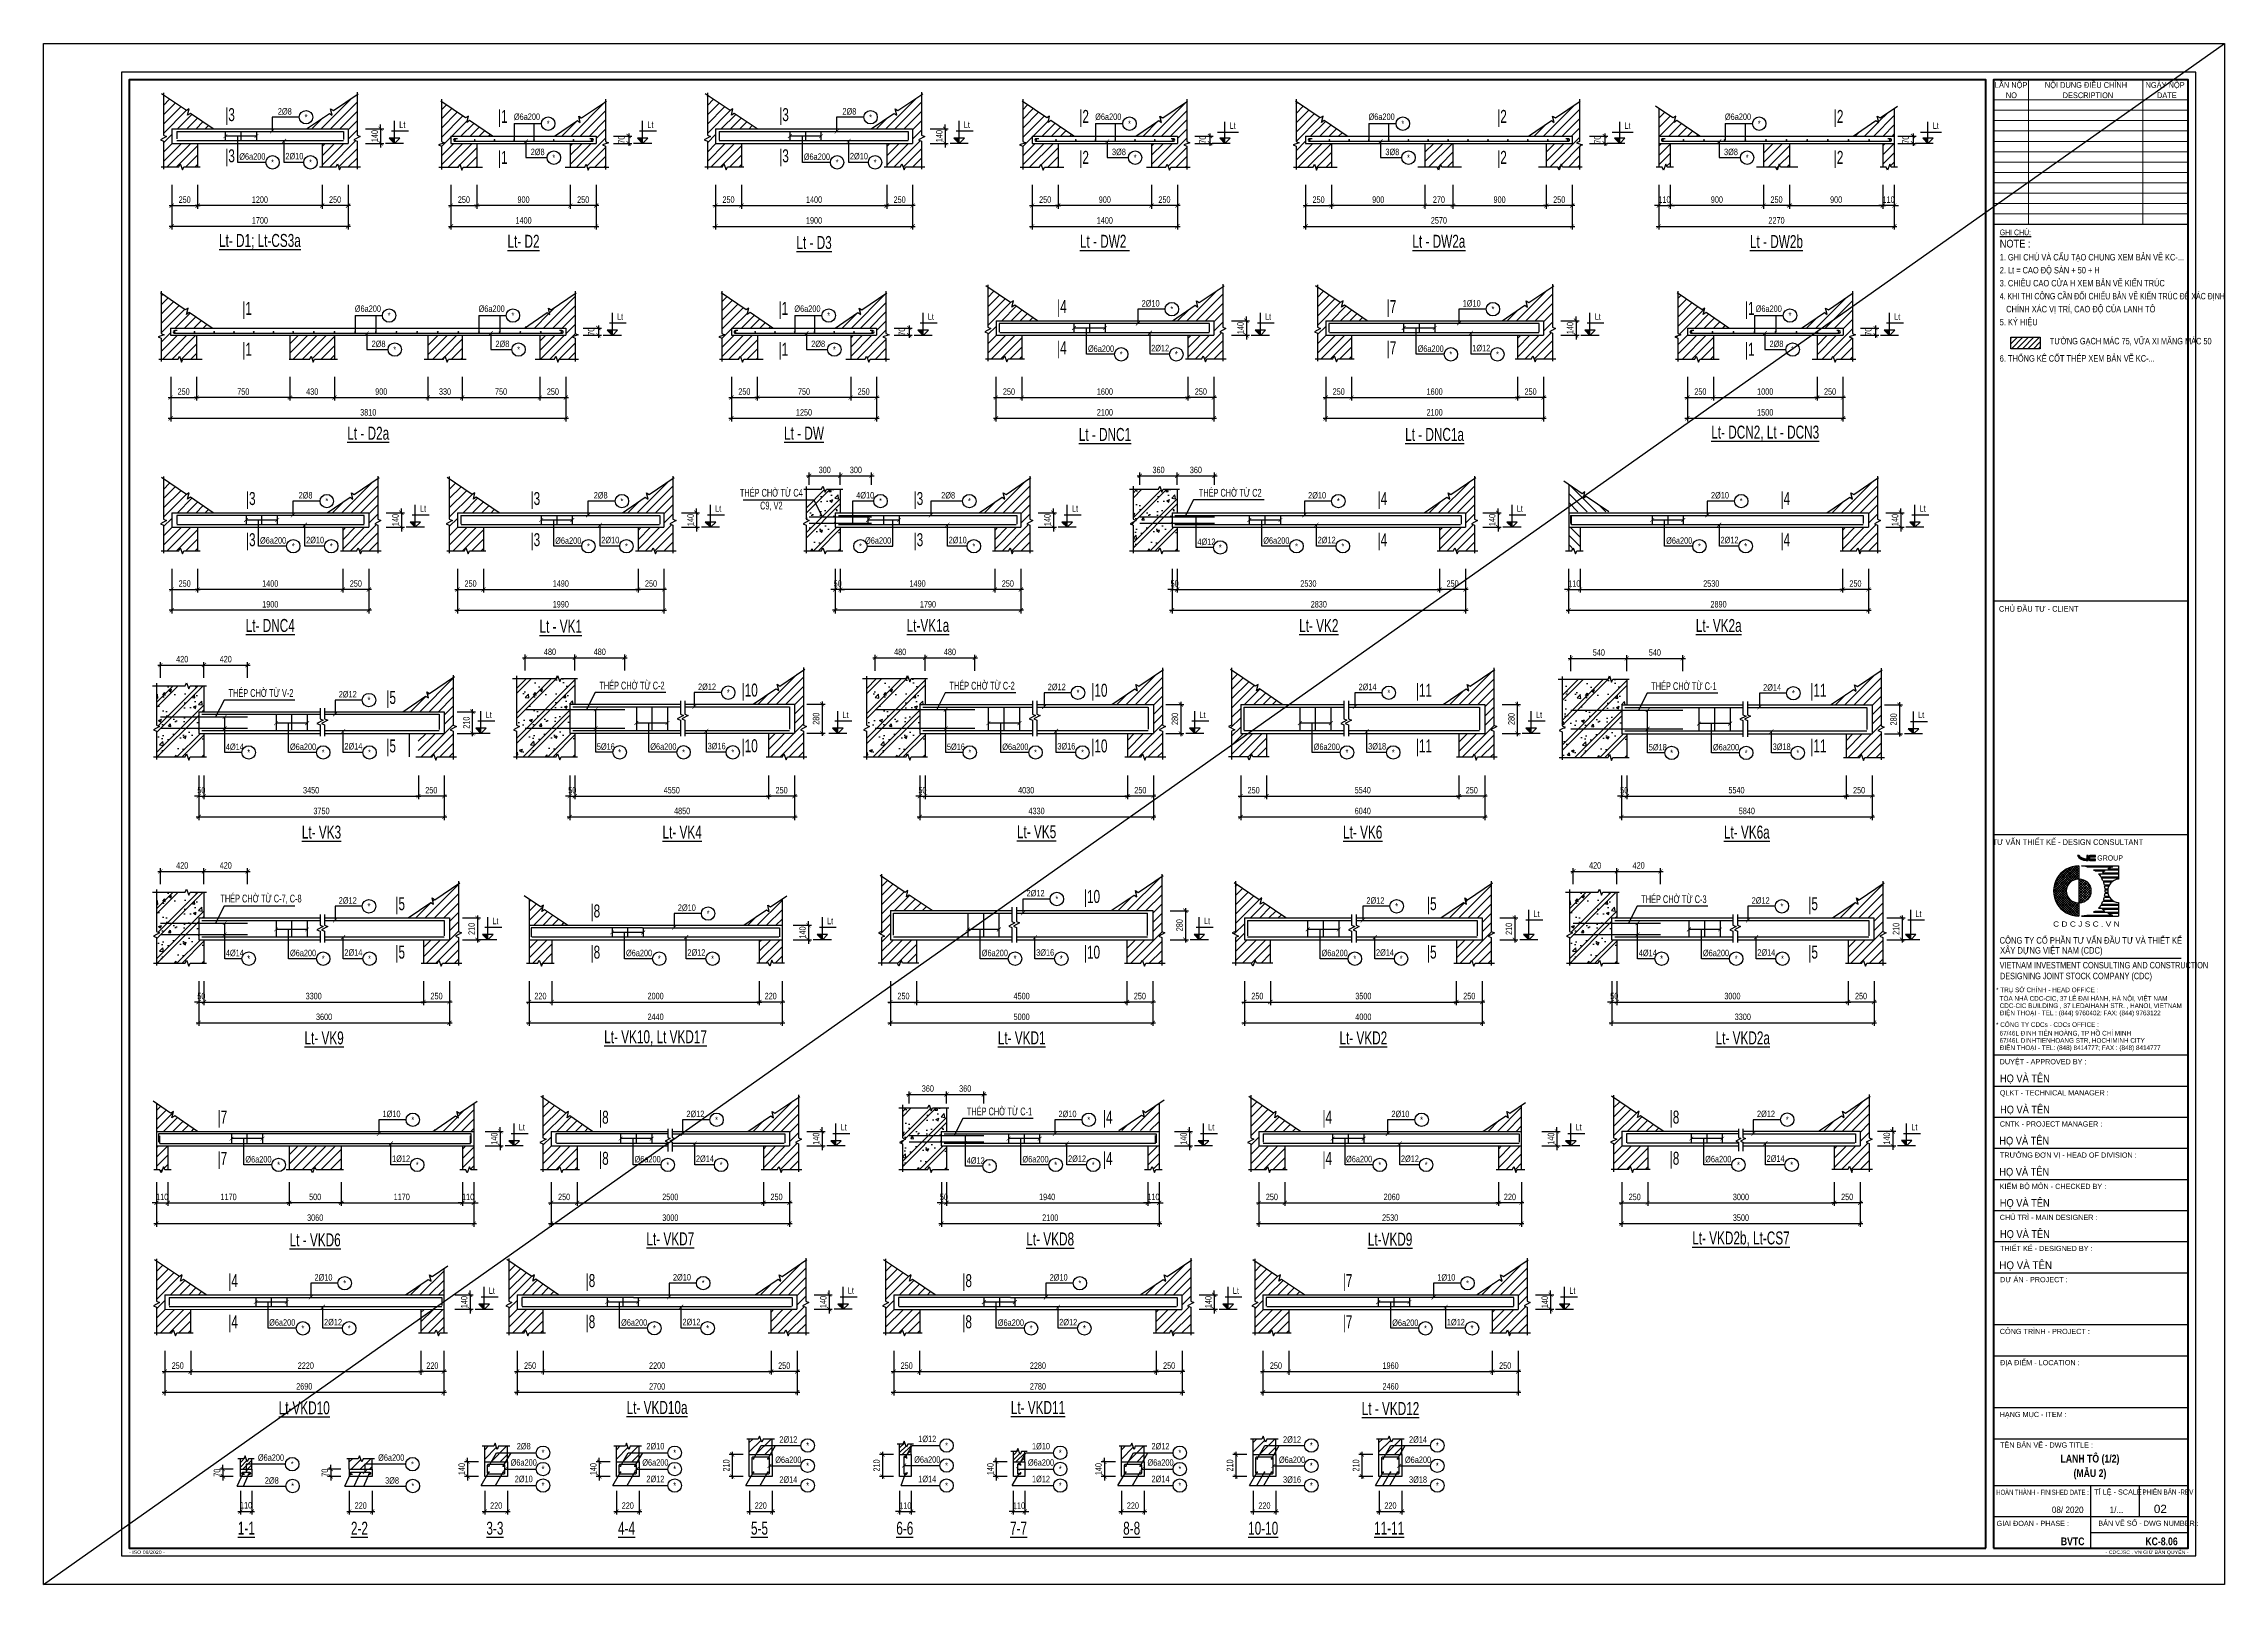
# Model space of a CAD drawing. Header units: millimetres. Extents: x 0 to 42050, y 0 to 14850.
# Drawn here: x 0 to 21025, y 0 to 14850 of the extents above; entities that cross this region are included whole.
import ezdxf
from ezdxf.enums import TextEntityAlignment as Align

# ---------------------------------------------------------------- set-up
doc = ezdxf.new("R2010")
doc.units = ezdxf.units.MM
doc.header["$LTSCALE"] = 3
doc.header["$PDSIZE"] = -2
doc.layers.get('0').update_dxf_attribs({"color": 8, "lineweight": 5})
doc.layers.get('Defpoints').update_dxf_attribs({"color": 2})
for name, color, linetype in [('CDC -TEXT KHUNG', 7, 'Continuous'), ('CDC-KHUNGTEN', 9, 'Continuous'), ('CDC.02.DIM', 1, 'Continuous'), ('CDC.03.BORDER', 3, 'Continuous'), ('CDC.05.STEEL', 4, 'Continuous'), ('CDC.06.TEXT', 2, 'Continuous'), ('CDC.10.HATCH', 9, 'Continuous'), ('CDC.11.NOTE', 8, 'Continuous'), ('CDC.14.STEELNUM', 9, 'Continuous')]:
    doc.layers.add(name, color=color, linetype=linetype)
doc.layers.add('KCS_Plotter', color=11, linetype='Continuous', plot=False)
doc.styles.add('arial', font='arial.ttf', dxfattribs={"width": 0.7})
doc.styles.add('Arial_4', font='arial.ttf', dxfattribs={"width": 0.75, "height": 3})
doc.styles.add('Arial_B_3', font='arialbd.ttf', dxfattribs={"width": 0.75, "height": 3})
doc.styles.add('KCS_SMTEXT', font='arial.ttf', dxfattribs={"width": 0.7})
doc.styles.add('KT CDC', font='arial.ttf', dxfattribs={"width": 0.85, "height": 200})
doc.dimstyles.new('KCS_DIM25', dxfattribs={"dimscale": 25, "dimtxt": 2.5, "dimasz": 1.6, "dimexe": 1.2, "dimexo": 0, "dimgap": 1, "dimtad": 1, "dimdec": 0, "dimzin": 0, "dimdsep": 46, "dimtxsty": 'KCS_SMTEXT', "dimblk": 'ARCHTICK', "dimcen": 0, "dimdle": 1, "dimclrd": 256, "dimclre": 256, "dimclrt": 2, "dimadec": 0, "dimazin": 0, "dimtfac": 1, "dimtdec": 0, "dimtix": 1, "dimtmove": 2, "dimatfit": 3, "dimfxl": 1, "dimtolj": 1, "dimtzin": 0, "dimarcsym": 0})
pattern_1 = [(45, (-5593256.22, -274393.507), (-44.9012806, 44.9012806), [])]
pattern_2 = [(45, (-5577808.13, -272725.625), (-44.9012806, 44.9012806), [])]
pattern_3 = [(45, (-5604137.56, -260193.85), (-44.9012806, 44.9012806), [])]
pattern_4 = [(45, (-5598566.734, -263923.64), (-44.9012806, 44.9012806), [])]
pattern_5 = [(45, (-5599070.88, -264014.12), (-44.9012806, 44.9012806), [])]
pattern_6 = [(45, (-5586901.065, -247369.87), (-44.9012806, 44.9012806), [])]

msp = doc.modelspace()

# ---------------------------------------------------------------- texts
at = {"layer": 'CDC -TEXT KHUNG', "style": 'Arial_B_3', "width": 0.8}
for s, p in [('LANH TÔ (1/2)', (19729, 1174.6)), ('(MẪU 2)', (19729, 1034.6))]:
    msp.add_text(s, height=75, dxfattribs=at).set_placement(p, align=Align.CENTER)
msp.add_text('KC-8.06', height=75, dxfattribs=at).set_placement((20575, 377), align=Align.RIGHT)
at = {"layer": 'CDC.02.DIM', "style": 'arial', "width": 0.65}
for p in [(3458, 14068.8), (5849.8, 14068.8), (8900.9, 14068.8), (11464.1, 14059.3), (15269.8, 14059.3), (18242, 14059.3), (5557.7, 12218.8), (8553.9, 12218.8), (11805.2, 12218.8), (14983.4, 12218.8), (17871, 12218.8), (3658, 10368.8), (6503.5, 10368.8), (9943.7, 10368.8), (14231.9, 10368.8), (18116.1, 10368.8), (4291.2, 8381.2), (7731.2, 8381.2), (11173.1, 8381.2), (14417.1, 8381.2), (18101.8, 8381.2), (4356.5, 6393.8), (7582.6, 6393.6), (11216.7, 6394.2), (14393.2, 6463.6), (18075.1, 6463.6), (4611, 4406), (7713.7, 4406), (11257.1, 4406), (14799.5, 4406), (18035.9, 4406.9), (4321.2, 2830.8), (7783.2, 2831.7), (11495.1, 2830.8), (14738.5, 2830.8)]:
    msp.add_text('Lt', height=62.5, dxfattribs=at).set_placement(p, align=Align.MIDDLE)
at = {"layer": 'CDC.06.TEXT', "style": 'arial', "width": 0.65}
for s, height, p in [('|3', 125, (1797.4, 14149.6)), ('2%%C8', 62.5, (2325.3, 14197.3)), ('|1', 125, (4427.5, 14132.5, 0)), ('%%C6a200', 62.5, (4660, 14145.5)), ('|3', 125, (7138.5, 14149.6)), ('2%%C8', 62.5, (7768.3, 14197.3)), ('|2', 125, (10031.8, 14132.5, 0)), ('%%C6a200', 62.5, (10264.2, 14145.5)), ('%%C6a200', 62.5, (12899.9, 14145.5)), ('|2', 125, (14060.5, 14132.5, 0)), ('%%C6a200', 62.5, (16335.6, 14145.5)), ('|2', 125, (17305.4, 14132.5, 0)), ('|3', 125, (1797.4, 13752.9)), ('%%C6a200', 62.5, (2012.5, 13762.2)), ('2%%C10', 62.5, (2417.6, 13765.7)), ('|1', 125, (4427.5, 13737.9, 0)), ('2%%C8', 62.5, (4763.2, 13806.5, 0)), ('|3', 125, (7138.5, 13752.9)), ('%%C6a200', 62.5, (7455.4, 13760.1)), ('2%%C10', 62.5, (7860.5, 13765.7)), ('|2', 125, (10031.8, 13737.9, 0)), ('3%%C8', 62.5, (10367.4, 13806.5, 0)), ('3%%C8', 62.5, (13003.1, 13806.5, 0)), ('|2', 125, (14060.5, 13737.9, 0)), ('3%%C8', 62.5, (16268.1, 13806.5, 0)), ('|2', 125, (17305.4, 13737.9, 0)), ('%%ULt- D1; Lt-CS3a', 125, (2085.4, 12942.4)), ('%%ULt- D2', 125, (4626.9, 12945.2)), ('%%ULt - D3', 125, (7428, 12933.4)), ('%%ULt - DW2 ', 125, (10231.1, 12945.2)), ('%%ULt - DW2a', 125, (13451.8, 12945.2)), ('%%ULt - DW2b', 125, (16706.7, 12945.2)), ('|1', 125, (1961.6, 12282.5, 0)), ('%%C6a200', 62.5, (3126.2, 12295.5)), ('%%C6a200', 62.5, (4320, 12295.5)), ('|1', 125, (7131.7, 12282.5, 0)), ('%%C6a200', 62.5, (7364.1, 12295.5)), ('|4', 125, (9817.6, 12299.6)), ('2%%C10', 62.5, (10672.6, 12347.2)), ('|7', 125, (12995.8, 12299.6)), ('1%%C10', 62.5, (13768.3, 12347.2)), ('|1', 125, (16448.7, 12282.5, 0)), ('%%C6a200', 62.5, (16632.3, 12295.5)), ('2%%C8', 62.5, (3229.4, 11956.5, 0)), ('2%%C8', 62.5, (4423.2, 11956.5, 0)), ('2%%C8', 62.5, (7467.4, 11956.5, 0)), ('|4', 125, (9817.6, 11902.9)), ('|7', 125, (12995.8, 11902.9)), ('2%%C8', 62.5, (16706.6, 11956.5, 0)), ('|1', 125, (1961.6, 11887.9, 0)), ('|1', 125, (7131.7, 11887.9, 0)), ('%%C6a200', 62.5, (10194.7, 11910.1)), ('2%%C12', 62.5, (10764.8, 11915.7)), ('%%C6a200', 62.5, (13372.9, 11910.1)), ('1%%C12', 62.5, (13860.5, 11915.7)), ('|1', 125, (16448.7, 11887.9, 0)), ('%%ULt - D2a', 125, (3129.8, 11095.2)), ('%%ULt - DW', 125, (7331, 11095.2)), ('%%ULt - DNC1', 125, (10232.3, 11083.4)), ('%%ULt - DNC1a', 125, (13410.5, 11083.4)), ('%%ULt- DCN2, Lt - DCN3', 125, (16598.1, 11095.2)), ('|3', 125, (1997.4, 10449.6)), ('2%%C8', 62.5, (2525.3, 10497.2)), ('|3', 125, (4741, 10449.6)), ('2%%C8', 62.5, (5370.8, 10497.2)), ('THÉP CHỜ TỪ C4', 75, (7016, 10530.1)), ('4%%C10', 62.5, (7921.1, 10497.2, 0)), ('|3', 125, (8434.1, 10449.6)), ('2%%C8', 62.5, (8720.5, 10497.2)), ('THÉP CHỜ TỪ C2', 75, (11440.2, 10530.1)), ('2%%C10', 62.5, (12277.8, 10497.2)), ('|4', 125, (12908, 10449.6)), ('2%%C10', 62.5, (16162, 10497.2)), ('|4', 125, (16792.2, 10449.6)), ('C9, V2', 75, (7016, 10391.5)), ('|3', 125, (1997.4, 10052.9)), ('%%C6a200', 62.5, (2212.5, 10062.1)), ('2%%C10', 62.5, (2617.6, 10065.7)), ('|3', 125, (4741, 10052.9)), ('%%C6a200', 62.5, (5058, 10060.1)), ('2%%C10', 62.5, (5463.1, 10065.7)), ('%%C6a200', 62.5, (8045.6, 10060.7)), ('|3', 125, (8434.1, 10052.9)), ('2%%C10', 62.5, (8812.7, 10065.7)), ('%%C6a200', 62.5, (11884.8, 10060.8)), ('2%%C12', 62.5, (12370, 10065.7)), ('|4', 125, (12908, 10052.9)), ('%%C6a200', 62.5, (15769, 10060.8)), ('2%%C12', 62.5, (16254.2, 10065.7)), ('|4', 125, (16792.2, 10052.9)), ('4%%C12', 62.5, (11210.8, 10049)), ('%%ULt- DNC4', 125, (2185.1, 9242.4)), ('%%ULt - VK1', 125, (4985.6, 9233.4)), ('%%ULt-VK1a', 125, (8525.8, 9242.4)), ('%%ULt- VK2', 125, (12294, 9242.4)), ('%%ULt- VK2a', 125, (16150.1, 9242.4)), ('THÉP CHỜ TỪ V-2', 75, (2095.8, 8600.7)), ('THÉP CHỜ TỪ C-2', 75, (5672.5, 8672.3)), ('2%%C12', 62.5, (6396.2, 8651.2)), ('|10', 125, (6807.3, 8603.5)), ('THÉP CHỜ TỪ C-2', 75, (9047.9, 8670.7)), ('2%%C12', 62.5, (9767.8, 8649.6)), ('|10', 125, (10178.9, 8601.9)), ('2%%C14', 62.5, (12764.3, 8649.6)), ('|11', 125, (13307.9, 8601.9)), ('THÉP CHỜ TỪ C-1', 75, (15814.5, 8666.4)), ('2%%C14', 62.5, (16664.5, 8645.4)), ('|11', 125, (17110.8, 8601.9)), ('2%%C12', 62.5, (2932.1, 8579.6)), ('|5', 125, (3350.8, 8531.9)), ('4%%C14', 62.5, (1843.7, 8073.2)), ('%%C6a200', 62.5, (2501.4, 8073.2)), ('2%%C14', 62.5, (2986.6, 8078)), ('|5', 125, (3350.8, 8065.3)), ('5%%C16', 62.5, (5420.4, 8074.8)), ('%%C6a200', 62.5, (5975.3, 8074.8)), ('3%%C16', 62.5, (6488.5, 8079.6)), ('|10', 125, (6807.3, 8066.9)), ('5%%C16', 62.5, (8795.7, 8073.2)), ('%%C6a200', 62.5, (9368.7, 8073.2)), ('3%%C16', 62.5, (9860.1, 8078)), ('|10', 125, (10178.9, 8065.3)), ('%%C6a200', 62.5, (12371.3, 8073.2)), ('3%%C18', 62.5, (12856.5, 8078)), ('|11', 125, (13307.9, 8065.3)), ('5%%C18', 62.5, (15562.4, 8069)), ('%%C6a200', 62.5, (16220, 8069)), ('3%%C18', 62.5, (16756.7, 8073.8)), ('|11', 125, (17110.8, 8065.3)), ('%%ULt- VK3', 125, (2679, 7250.5)), ('%%ULt- VK4', 125, (6156.2, 7250.5)), ('%%ULt- VK5', 125, (9573.3, 7253.2)), ('%%ULt- VK6', 125, (12717.6, 7250.5)), ('%%ULt- VK6a', 125, (16420.9, 7250.5)), ('THÉP CHỜ TỪ C-7, C-8', 75, (2095.8, 6613.1)), ('2%%C12', 62.5, (2932.1, 6592)), ('|5', 125, (3437.9, 6544.3)), ('|8', 125, (5319.4, 6474.3)), ('2%%C10', 62.5, (6201.4, 6522)), ('2%%C12', 62.5, (9563.8, 6662)), ('|10', 125, (10107.4, 6614.3)), ('2%%C12', 62.5, (12840.1, 6592)), ('|5', 125, (13383.7, 6544.3)), ('THÉP CHỜ TỪ C-3', 75, (15718.1, 6613.1)), ('2%%C12', 62.5, (16554.3, 6592)), ('|5', 125, (17060.2, 6544.3)), ('4%%C14', 62.5, (1843.7, 6085.6)), ('%%C6a200', 62.5, (2501.4, 6085.6)), ('2%%C14', 62.5, (2986.6, 6090.4)), ('|5', 125, (3437.9, 6077.7)), ('|8', 125, (5319.4, 6077.7)), ('%%C6a200', 62.5, (5740.9, 6085.6)), ('2%%C12', 62.5, (6293.6, 6090.4)), ('%%C6a200', 62.5, (9170.8, 6085.6)), ('3%%C16', 62.5, (9656.1, 6090.4)), ('|10', 125, (10107.4, 6077.7)), ('%%C6a200', 62.5, (12447.2, 6085.6)), ('2%%C14', 62.5, (12932.4, 6090.4)), ('|5', 125, (13383.7, 6077.7)), ('4%%C14', 62.5, (15465.9, 6085.6)), ('%%C6a200', 62.5, (16123.6, 6085.6)), ('2%%C14', 62.5, (16608.8, 6090.4)), ('|5', 125, (17060.2, 6077.7)), ('%%ULt- VK9', 125, (2704.4, 5267.2)), ('%%ULt- VK10, Lt VKD17', 125, (5899.8, 5267.2)), ('%%ULt- VKD1', 125, (9429.4, 5267.2)), ('%%ULt- VKD2', 125, (12723.5, 5267.2)), ('%%ULt- VKD2a', 125, (16382.1, 5267.2)), ('|7', 125, (1723.3, 4486.7)), ('1%%C10', 62.5, (3354.3, 4534.4)), ('|8', 125, (5401.6, 4486.7)), ('2%%C12', 62.5, (6283.5, 4534.4)), ('THÉP CHỜ TỪ C-1', 75, (9215.8, 4567.3)), ('2%%C10', 62.5, (9871.5, 4534.4)), ('|4', 125, (10260.1, 4486.7)), ('|4', 125, (12375.9, 4486.7)), ('2%%C10', 62.5, (13080.7, 4534.4)), ('|8', 125, (15723.7, 4487.7)), ('2%%C12', 62.5, (16605.7, 4535.3)), ('|7', 125, (1723.3, 4090.1)), ('%%C6a200', 62.5, (2071.3, 4097.2)), ('1%%C12', 62.5, (3446.5, 4102.8)), ('|8', 125, (5401.6, 4090.1)), ('%%C6a200', 62.5, (5823.1, 4098)), ('2%%C14', 62.5, (6375.8, 4102.8)), ('4%%C12', 62.5, (8986.4, 4086.1)), ('%%C6a200', 62.5, (9563, 4098)), ('2%%C12', 62.5, (9963.7, 4102.8)), ('|4', 125, (10260.1, 4090.1)), ('|4', 125, (12375.9, 4090.1)), ('%%C6a200', 62.5, (12683, 4099.7)), ('2%%C12', 62.5, (13173, 4102.8)), ('|8', 125, (15723.7, 4091)), ('%%C6a200', 62.5, (16145.2, 4098.9)), ('2%%C14', 62.5, (16697.9, 4103.7)), ('%%ULt - VKD6', 125, (2618, 3320.6)), ('%%ULt- VKD7', 125, (6042, 3329.5)), ('%%ULt- VKD8', 125, (9704.7, 3329.5)), ('%%ULt-VKD9', 125, (12981.6, 3327.2)), ('%%ULt- VKD2b, Lt-CS7', 125, (16364.2, 3330.5)), ('|4', 125, (1827, 2911.5)), ('2%%C10', 62.5, (2698.3, 2959.2)), ('|8', 125, (5272, 2912.4)), ('2%%C10', 62.5, (6154, 2960.1)), ('|8', 125, (8904, 2911.5)), ('2%%C10', 62.5, (9786, 2959.2)), ('|7', 125, (12571.9, 2911.5)), ('1%%C10', 62.5, (13523.4, 2959.2)), ('|4', 125, (1827, 2514.9)), ('%%C6a200', 62.5, (2300.5, 2524.5)), ('2%%C12', 62.5, (2790.5, 2527.6)), ('|8', 125, (5272, 2515.8)), ('%%C6a200', 62.5, (5693.5, 2523.7)), ('2%%C12', 62.5, (6246.2, 2528.5)), ('|8', 125, (8904, 2514.9)), ('%%C6a200', 62.5, (9325.5, 2522.8)), ('2%%C12', 62.5, (9878.2, 2527.6)), ('|7', 125, (12571.9, 2514.9)), ('%%C6a200', 62.5, (13128, 2522)), ('1%%C12', 62.5, (13615.6, 2527.6)), ('%%ULt-VKD10', 125, (2512.7, 1702)), ('%%ULt- VKD10a', 125, (5914.5, 1705.2)), ('%%ULt- VKD11', 125, (9586.5, 1704.3)), ('%%ULt - VKD12', 125, (12985.6, 1695.4)), ('2%%C8', 62.5, (4628.9, 1332.1)), ('2%%C10', 62.5, (5898.2, 1332.1)), ('2%%C12', 62.5, (7180, 1396.6)), ('1%%C12', 62.5, (8519.3, 1402.1)), ('1%%C10', 62.5, (9615.8, 1332.1)), ('2%%C12', 62.5, (10768.2, 1332.1)), ('2%%C12', 62.5, (12036.2, 1396.6)), ('2%%C14', 62.5, (13250.9, 1396.6)), ('%%C6a200', 62.5, (2191.9, 1222.1)), ('%%C6a200', 62.5, (3351.2, 1222.1)), ('%%C6a200', 62.5, (4628.9, 1174.7)), ('%%C6a200', 62.5, (5898.2, 1174.7)), ('%%C6a200', 62.5, (7180, 1201.1)), ('%%C6a200', 62.5, (8519.3, 1203.5)), ('%%C6a200', 62.5, (9615.8, 1174.7)), ('%%C6a200', 62.5, (10768.2, 1174.7)), ('%%C6a200', 62.5, (12036.2, 1201.1)), ('%%C6a200', 62.5, (13250.9, 1201.1)), ('2%%C8', 62.5, (2199.9, 1002)), ('3%%C8', 62.5, (3359.3, 1002)), ('2%%C10', 62.5, (4628.9, 1016)), ('2%%C12', 62.5, (5898.2, 1016)), ('2%%C14', 62.5, (7180, 1010.5)), ('1%%C14', 62.5, (8519.3, 1016)), ('1%%C12', 62.5, (9615.8, 1016)), ('2%%C14', 62.5, (10768.2, 1016)), ('3%%C16', 62.5, (12036.2, 1010.5)), ('3%%C18', 62.5, (13250.9, 1010.5)), ('%%U1-1', 125, (1954.7, 542.6)), ('%%U2-2', 125, (3045, 542.6)), ('%%U3-3', 125, (4350.8, 541.4)), ('%%U4-4', 125, (5620.1, 542.3)), ('%%U5-5', 125, (6901.8, 540.4)), ('%%U6-6', 125, (8302.8, 541.5)), ('%%U7-7', 125, (9399.3, 541.5)), ('%%U8-8', 125, (10490.1, 541.5)), ('%%U10-10', 125, (11758.1, 541.5)), ('%%U11-11', 125, (12972.8, 542.6))]:
    msp.add_text(s, height=height, dxfattribs=at).set_placement(p, align=Align.MIDDLE)
at = {"layer": 'CDC.06.TEXT', "style": 'arial'}
for s, width, p in [('1. GHI CHÚ VÀ CẤU TẠO CHUNG XEM BẢN VẼ KC-...', 0.75, (18858.9, 12791.2)), ('2. Lt = CAO ĐỘ SÀN + 50 + H', 0.75, (18858.9, 12666.2)), ('4. KHI THI CÔNG CẦN ĐỐI CHIẾU BẢN VẼ KIẾN TRÚC ĐỂ XÁC ĐỊNH', 0.62, (18858.9, 12416.2)), ('3. CHIỀU CAO CỬA H XEM BẢN VẼ KIẾN TRÚC', 0.75, (18858.9, 12541.2)), ('5. KÝ HIỆU', 0.75, (18858.9, 12166.2)), ('CHÍNH XÁC VỊ TRÍ, CAO ĐỘ CỦA LANH TÔ', 0.75, (18921.4, 12291.2)), ('6. THỐNG KÊ CỐT THÉP XEM BẢN VẼ KC-...', 0.75, (18858.9, 11816.2))]:
    msp.add_text(s, height=62.5, dxfattribs=dict(at, width=width)).set_placement(p, align=Align.MIDDLE_LEFT)
at = {"layer": 'CDC.06.TEXT', "style": 'arial', "width": 0.65}
msp.add_text('TƯỜNG GẠCH MÁC 75, VỮA XI MĂNG MÁC 50', height=62.5, dxfattribs=at).set_placement((19341.7, 11951.6))
at = {"layer": 'CDC.14.STEELNUM', "style": 'arial', "width": 0.7}
for p in [(2530, 14140.8, 0), (4864.6, 14078.9, 0), (7972.9, 14140.8, 0), (10468.9, 14078.9, 0), (13104.5, 14078.9, 0), (16540.3, 14078.9, 0), (2207, 13705.8, 0), (2573.2, 13705.8, 0), (4918.9, 13751.2, 0), (7650, 13705.8, 0), (8016.1, 13705.8, 0), (10523.2, 13751.2, 0), (13158.8, 13751.2, 0), (16423.8, 13751.2, 0), (3330.9, 12228.9, 0), (4524.7, 12228.9, 0), (7568.8, 12228.9, 0), (10877.2, 12290.8, 0), (13973, 12290.8, 0), (16836.9, 12228.9, 0), (3385.2, 11901.2, 0), (4579, 11901.2, 0), (7623.1, 11901.2, 0), (10389.2, 11855.8, 0), (10920.4, 11855.8, 0), (13567.5, 11855.8, 0), (14016.2, 11855.8, 0), (16862.3, 11901.2, 0), (2730, 10440.8, 0), (5575.5, 10440.8, 0), (8068.6, 10440.8, 0), (8925.2, 10440.8, 0), (12482.5, 10440.8, 0), (16366.7, 10440.8, 0), (2407, 10005.8, 0), (2773.2, 10005.8, 0), (5252.5, 10005.8, 0), (5618.7, 10005.8, 0), (7875.2, 10005.8, 0), (8968.4, 10005.8, 0), (11344.2, 9994, 0), (12079.4, 10005.8, 0), (12525.7, 10005.8, 0), (15963.6, 10005.8, 0), (16409.8, 10005.8, 0), (6600.9, 8594.8, 0), (9972.5, 8593.2, 0), (12968.9, 8593.2, 0), (3136.8, 8523.2, 0), (16869.1, 8589, 0), (1977.1, 8018.2, 0), (2695.9, 8018.2, 0), (3142.2, 8018.2, 0), (5553.8, 8019.8, 0), (6169.8, 8019.8, 0), (6644.1, 8019.8, 0), (8929.2, 8018.2, 0), (9563.2, 8018.2, 0), (10015.7, 8018.2, 0), (12565.8, 8018.2, 0), (13012.1, 8018.2, 0), (15695.8, 8014, 0), (16414.6, 8014, 0), (16912.3, 8014, 0), (3136.8, 6535.6, 0), (9768.5, 6605.6, 0), (13044.8, 6535.6, 0), (16759, 6535.6, 0), (6406.1, 6465.6, 0), (1977.1, 6030.6, 0), (2695.9, 6030.6, 0), (3142.2, 6030.6, 0), (5935.5, 6030.6, 0), (6449.2, 6030.6, 0), (9365.4, 6030.6, 0), (9811.7, 6030.6, 0), (12641.7, 6030.6, 0), (13088, 6030.6, 0), (15599.4, 6030.6, 0), (16318.1, 6030.6, 0), (16764.4, 6030.6, 0), (3558.9, 4478, 0), (6488.2, 4478, 0), (10076.1, 4478, 0), (13285.4, 4478, 0), (16810.4, 4478.9, 0), (2265.9, 4043, 0), (3602.1, 4043, 0), (6017.6, 4043, 0), (6531.4, 4043, 0), (9119.9, 4031.2, 0), (9757.5, 4043, 0), (10119.3, 4043, 0), (12882.3, 4043, 0), (13328.6, 4043, 0), (16339.8, 4043.9, 0), (16853.5, 4043.9, 0), (2902.9, 2902.8, 0), (6358.7, 2903.7, 0), (9990.6, 2902.8, 0), (13728.1, 2902.8, 0), (2499.8, 2467.8, 0), (2946.1, 2467.8, 0), (5888.1, 2468.7, 0), (6401.8, 2468.7, 0), (9520, 2467.8, 0), (10033.8, 2467.8, 0), (13322.6, 2467.8, 0), (13771.3, 2467.8, 0), (4814.8, 1268.6, 0), (6084.1, 1268.6, 0), (7365.9, 1338.6, 0), (8705.2, 1338.6, 0), (9801.6, 1268.6, 0), (10954.1, 1268.6, 0), (12222.1, 1338.6, 0), (13436.8, 1338.6, 0), (2396.5, 1158.6, 0), (3555.9, 1158.6, 0), (4814.8, 1111.3, 0), (6084.1, 1111.3, 0), (7365.9, 1143.2, 0), (8705.2, 1145.6, 0), (9801.6, 1111.8), (10954.1, 1111.3, 0), (12222.1, 1143.2, 0), (13436.8, 1143.2, 0), (2400.4, 947.9, 0), (3559.7, 947.9, 0), (4814.8, 952.5, 0), (6084.1, 952.5, 0), (7365.9, 952.5, 0), (8705.2, 952.5, 0), (9801.6, 952.5, 0), (10954.1, 952.5, 0), (12222.1, 952.5, 0), (13436.8, 952.5, 0)]:
    msp.add_text('*', height=62.5, dxfattribs=at).set_placement(p, align=Align.MIDDLE_CENTER)

# ---------------------------------------------------------------- blocks, each defined once
blk = doc.blocks.new('_ArchTick')
at = {"color": 0, "linetype": 'ByBlock', "const_width": 0.15}
blk.add_lwpolyline([(-0.5, -0.5), (0.5, 0.5)], dxfattribs=at)
blk = doc.blocks.new('*D6')
at = {"layer": 'CDC.02.DIM', "lineweight": -2, "transparency": 16777216}
for p, q in [((1235, 9789), (1235, 9559)), ((1485, 9789), (1485, 9559)), ((1210, 9589), (1510, 9589))]:
    blk.add_line(p, q, dxfattribs=at)
at = {"layer": 'Defpoints', "color": 0, "transparency": 16777216}
for p in [(1235, 9789), (1485, 9789), (1485, 9589)]:
    blk.add_point(p, dxfattribs=at)
at = {"layer": 'CDC.02.DIM', "lineweight": -2, "transparency": 16777216, "xscale": 40, "yscale": 40, "zscale": 40, "rotation": 180}
blk.add_blockref('_ArchTick', (1235, 9589), dxfattribs=at)
at = {"layer": 'CDC.02.DIM', "lineweight": -2, "transparency": 16777216, "xscale": 40, "yscale": 40, "zscale": 40}
blk.add_blockref('_ArchTick', (1485, 9589), dxfattribs=at)
at = {"layer": 'CDC.02.DIM', "color": 2, "transparency": 16777216, "insert": (1360, 9646), "char_height": 62.5, "attachment_point": 5, "style": 'KCS_SMTEXT'}
blk.add_mtext('\\A1;250', dxfattribs=at)
blk = doc.blocks.new('*D7')
at = {"layer": 'CDC.02.DIM', "lineweight": -2, "transparency": 16777216}
for p, q in [((2885, 9789), (2885, 9559)), ((3135, 9789), (3135, 9559)), ((3160, 9589), (2860, 9589))]:
    blk.add_line(p, q, dxfattribs=at)
at = {"layer": 'Defpoints', "color": 0, "transparency": 16777216}
for p in [(2885, 9789), (3135, 9789), (2885, 9589)]:
    blk.add_point(p, dxfattribs=at)
at = {"layer": 'CDC.02.DIM', "lineweight": -2, "transparency": 16777216, "xscale": 40, "yscale": 40, "zscale": 40, "rotation": 180}
blk.add_blockref('_ArchTick', (2885, 9589), dxfattribs=at)
at = {"layer": 'CDC.02.DIM', "lineweight": -2, "transparency": 16777216, "xscale": 40, "yscale": 40, "zscale": 40}
blk.add_blockref('_ArchTick', (3135, 9589), dxfattribs=at)
at = {"layer": 'CDC.02.DIM', "color": 2, "transparency": 16777216, "insert": (3010, 9646), "char_height": 62.5, "attachment_point": 5, "style": 'KCS_SMTEXT'}
blk.add_mtext('\\A1;250', dxfattribs=at)
blk = doc.blocks.new('*D8')
at = {"layer": 'CDC.02.DIM', "lineweight": -2, "transparency": 16777216}
for p, q in [((1485, 9789), (1485, 9559)), ((2885, 9789), (2885, 9559)), ((2910, 9589), (1460, 9589))]:
    blk.add_line(p, q, dxfattribs=at)
at = {"layer": 'Defpoints', "color": 0, "transparency": 16777216}
for p in [(1485, 9789), (2885, 9789), (1485, 9589)]:
    blk.add_point(p, dxfattribs=at)
at = {"layer": 'CDC.02.DIM', "lineweight": -2, "transparency": 16777216, "xscale": 40, "yscale": 40, "zscale": 40, "rotation": 180}
blk.add_blockref('_ArchTick', (1485, 9589), dxfattribs=at)
at = {"layer": 'CDC.02.DIM', "lineweight": -2, "transparency": 16777216, "xscale": 40, "yscale": 40, "zscale": 40}
blk.add_blockref('_ArchTick', (2885, 9589), dxfattribs=at)
at = {"layer": 'CDC.02.DIM', "color": 2, "transparency": 16777216, "insert": (2185, 9646), "char_height": 62.5, "attachment_point": 5, "style": 'KCS_SMTEXT'}
blk.add_mtext('\\A1;1400', dxfattribs=at)
blk = doc.blocks.new('*D9')
at = {"layer": 'CDC.02.DIM', "lineweight": -2, "transparency": 16777216}
for p, q in [((1235, 9789), (1235, 9359)), ((3135, 9789), (3135, 9359)), ((3160, 9389), (1210, 9389))]:
    blk.add_line(p, q, dxfattribs=at)
at = {"layer": 'Defpoints', "color": 0, "transparency": 16777216}
for p in [(1235, 9789), (3135, 9789), (1235, 9389)]:
    blk.add_point(p, dxfattribs=at)
at = {"layer": 'CDC.02.DIM', "lineweight": -2, "transparency": 16777216, "xscale": 40, "yscale": 40, "zscale": 40, "rotation": 180}
blk.add_blockref('_ArchTick', (1235, 9389), dxfattribs=at)
at = {"layer": 'CDC.02.DIM', "lineweight": -2, "transparency": 16777216, "xscale": 40, "yscale": 40, "zscale": 40}
blk.add_blockref('_ArchTick', (3135, 9389), dxfattribs=at)
at = {"layer": 'CDC.02.DIM', "color": 2, "transparency": 16777216, "insert": (2185, 9446), "char_height": 62.5, "attachment_point": 5, "style": 'KCS_SMTEXT'}
blk.add_mtext('\\A1;1900', dxfattribs=at)
blk = doc.blocks.new('*D10')
at = {"layer": 'CDC.02.DIM', "lineweight": -2, "transparency": 16777216}
for p, q in [((3303, 10329), (3479, 10329)), ((3449, 10329), (3449, 10369)), ((3449, 10329), (3449, 10189)), ((3303, 10189), (3479, 10189)), ((3449, 10189), (3449, 10149))]:
    blk.add_line(p, q, dxfattribs=at)
at = {"layer": 'Defpoints', "color": 0, "transparency": 16777216}
for p in [(3303, 10329), (3303, 10189), (3449, 10189)]:
    blk.add_point(p, dxfattribs=at)
at = {"layer": 'CDC.02.DIM', "lineweight": -2, "transparency": 16777216, "xscale": 40, "yscale": 40, "zscale": 40}
for p, rotation in [((3449, 10329), 270), ((3449, 10189), 90)]:
    blk.add_blockref('_ArchTick', p, dxfattribs=dict(at, rotation=rotation))
at = {"layer": 'CDC.02.DIM', "color": 2, "transparency": 16777216, "insert": (3392, 10259), "char_height": 62.5, "attachment_point": 5, "rotation": 90, "style": 'KCS_SMTEXT'}
blk.add_mtext('\\A1;140', dxfattribs=at)
blk = doc.blocks.new('*D11')
at = {"layer": 'CDC.02.DIM', "lineweight": -2, "transparency": 16777216}
for p, q in [((8165, 5813), (8165, 5583)), ((8415, 5813), (8415, 5583)), ((8140, 5613), (8440, 5613))]:
    blk.add_line(p, q, dxfattribs=at)
at = {"layer": 'Defpoints', "color": 0, "transparency": 16777216}
for p in [(8165, 5813), (8415, 5813), (8415, 5613)]:
    blk.add_point(p, dxfattribs=at)
at = {"layer": 'CDC.02.DIM', "lineweight": -2, "transparency": 16777216, "xscale": 40, "yscale": 40, "zscale": 40, "rotation": 180}
blk.add_blockref('_ArchTick', (8165, 5613), dxfattribs=at)
at = {"layer": 'CDC.02.DIM', "lineweight": -2, "transparency": 16777216, "xscale": 40, "yscale": 40, "zscale": 40}
blk.add_blockref('_ArchTick', (8415, 5613), dxfattribs=at)
at = {"layer": 'CDC.02.DIM', "color": 2, "transparency": 16777216, "insert": (8290, 5670), "char_height": 62.5, "attachment_point": 5, "style": 'KCS_SMTEXT'}
blk.add_mtext('\\A1;250', dxfattribs=at)
blk = doc.blocks.new('*D12')
at = {"layer": 'CDC.02.DIM', "lineweight": -2, "transparency": 16777216}
for p, q in [((10444, 5813), (10444, 5583)), ((10694, 5813), (10694, 5583)), ((10719, 5613), (10419, 5613))]:
    blk.add_line(p, q, dxfattribs=at)
at = {"layer": 'Defpoints', "color": 0, "transparency": 16777216}
for p in [(10444, 5813), (10694, 5813), (10444, 5613)]:
    blk.add_point(p, dxfattribs=at)
at = {"layer": 'CDC.02.DIM', "lineweight": -2, "transparency": 16777216, "xscale": 40, "yscale": 40, "zscale": 40, "rotation": 180}
blk.add_blockref('_ArchTick', (10444, 5613), dxfattribs=at)
at = {"layer": 'CDC.02.DIM', "lineweight": -2, "transparency": 16777216, "xscale": 40, "yscale": 40, "zscale": 40}
blk.add_blockref('_ArchTick', (10694, 5613), dxfattribs=at)
at = {"layer": 'CDC.02.DIM', "color": 2, "transparency": 16777216, "insert": (10569, 5670), "char_height": 62.5, "attachment_point": 5, "style": 'KCS_SMTEXT'}
blk.add_mtext('\\A1;250', dxfattribs=at)
blk = doc.blocks.new('*D13')
at = {"layer": 'CDC.02.DIM', "lineweight": -2, "transparency": 16777216}
for p, q in [((11008, 6518), (11008, 6188)), ((10862, 6493), (11038, 6493)), ((10862, 6213), (11038, 6213))]:
    blk.add_line(p, q, dxfattribs=at)
at = {"layer": 'Defpoints', "color": 0, "transparency": 16777216}
for p in [(10862, 6493), (10862, 6213), (11008, 6213)]:
    blk.add_point(p, dxfattribs=at)
at = {"layer": 'CDC.02.DIM', "lineweight": -2, "transparency": 16777216, "xscale": 40, "yscale": 40, "zscale": 40}
for p, rotation in [((11008, 6493), 90), ((11008, 6213), 270)]:
    blk.add_blockref('_ArchTick', p, dxfattribs=dict(at, rotation=rotation))
at = {"layer": 'CDC.02.DIM', "color": 2, "transparency": 16777216, "insert": (10951, 6353), "char_height": 62.5, "attachment_point": 5, "rotation": 90, "style": 'KCS_SMTEXT'}
blk.add_mtext('\\A1;280', dxfattribs=at)
blk = doc.blocks.new('*D14')
at = {"layer": 'CDC.02.DIM', "lineweight": -2, "transparency": 16777216}
for p, q in [((8415, 5813), (8415, 5583)), ((10444, 5813), (10444, 5583)), ((8390, 5613), (10469, 5613))]:
    blk.add_line(p, q, dxfattribs=at)
at = {"layer": 'Defpoints', "color": 0, "transparency": 16777216}
for p in [(8415, 5813), (10444, 5813), (10444, 5613)]:
    blk.add_point(p, dxfattribs=at)
at = {"layer": 'CDC.02.DIM', "lineweight": -2, "transparency": 16777216, "xscale": 40, "yscale": 40, "zscale": 40, "rotation": 180}
blk.add_blockref('_ArchTick', (8415, 5613), dxfattribs=at)
at = {"layer": 'CDC.02.DIM', "lineweight": -2, "transparency": 16777216, "xscale": 40, "yscale": 40, "zscale": 40}
blk.add_blockref('_ArchTick', (10444, 5613), dxfattribs=at)
at = {"layer": 'CDC.02.DIM', "color": 2, "transparency": 16777216, "insert": (9429, 5670), "char_height": 62.5, "attachment_point": 5, "style": 'KCS_SMTEXT'}
blk.add_mtext('\\A1;4500', dxfattribs=at)
blk = doc.blocks.new('*D15')
at = {"layer": 'CDC.02.DIM', "lineweight": -2, "transparency": 16777216}
for p, q in [((8165, 5813), (8165, 5383)), ((10694, 5813), (10694, 5383)), ((8140, 5413), (10719, 5413))]:
    blk.add_line(p, q, dxfattribs=at)
at = {"layer": 'Defpoints', "color": 0, "transparency": 16777216}
for p in [(8165, 5813), (10694, 5813), (10694, 5413)]:
    blk.add_point(p, dxfattribs=at)
at = {"layer": 'CDC.02.DIM', "lineweight": -2, "transparency": 16777216, "xscale": 40, "yscale": 40, "zscale": 40, "rotation": 180}
blk.add_blockref('_ArchTick', (8165, 5413), dxfattribs=at)
at = {"layer": 'CDC.02.DIM', "lineweight": -2, "transparency": 16777216, "xscale": 40, "yscale": 40, "zscale": 40}
blk.add_blockref('_ArchTick', (10694, 5413), dxfattribs=at)
at = {"layer": 'CDC.02.DIM', "color": 2, "transparency": 16777216, "insert": (9429, 5470), "char_height": 62.5, "attachment_point": 5, "style": 'KCS_SMTEXT'}
blk.add_mtext('\\A1;5000', dxfattribs=at)
blk = doc.blocks.new('*D16')
at = {"layer": 'CDC.02.DIM', "lineweight": -2, "transparency": 16777216}
for p, q in [((9182, 11639), (9182, 11409)), ((9432, 11639), (9432, 11409)), ((9157, 11439), (9457, 11439))]:
    blk.add_line(p, q, dxfattribs=at)
at = {"layer": 'Defpoints', "color": 0, "transparency": 16777216}
for p in [(9182, 11639), (9432, 11639), (9432, 11439)]:
    blk.add_point(p, dxfattribs=at)
at = {"layer": 'CDC.02.DIM', "lineweight": -2, "transparency": 16777216, "xscale": 40, "yscale": 40, "zscale": 40, "rotation": 180}
blk.add_blockref('_ArchTick', (9182, 11439), dxfattribs=at)
at = {"layer": 'CDC.02.DIM', "lineweight": -2, "transparency": 16777216, "xscale": 40, "yscale": 40, "zscale": 40}
blk.add_blockref('_ArchTick', (9432, 11439), dxfattribs=at)
at = {"layer": 'CDC.02.DIM', "color": 2, "transparency": 16777216, "insert": (9307, 11496), "char_height": 62.5, "attachment_point": 5, "style": 'KCS_SMTEXT'}
blk.add_mtext('\\A1;250', dxfattribs=at)
blk = doc.blocks.new('*D17')
at = {"layer": 'CDC.02.DIM', "lineweight": -2, "transparency": 16777216}
for p, q in [((11032, 11639), (11032, 11409)), ((11282, 11639), (11282, 11409)), ((11307, 11439), (11007, 11439))]:
    blk.add_line(p, q, dxfattribs=at)
at = {"layer": 'Defpoints', "color": 0, "transparency": 16777216}
for p in [(11032, 11639), (11282, 11639), (11032, 11439)]:
    blk.add_point(p, dxfattribs=at)
at = {"layer": 'CDC.02.DIM', "lineweight": -2, "transparency": 16777216, "xscale": 40, "yscale": 40, "zscale": 40, "rotation": 180}
blk.add_blockref('_ArchTick', (11032, 11439), dxfattribs=at)
at = {"layer": 'CDC.02.DIM', "lineweight": -2, "transparency": 16777216, "xscale": 40, "yscale": 40, "zscale": 40}
blk.add_blockref('_ArchTick', (11282, 11439), dxfattribs=at)
at = {"layer": 'CDC.02.DIM', "color": 2, "transparency": 16777216, "insert": (11157, 11496), "char_height": 62.5, "attachment_point": 5, "style": 'KCS_SMTEXT'}
blk.add_mtext('\\A1;250', dxfattribs=at)
blk = doc.blocks.new('*D18')
at = {"layer": 'CDC.02.DIM', "lineweight": -2, "transparency": 16777216}
for p, q in [((11596, 12179), (11596, 12219)), ((11451, 12179), (11626, 12179)), ((11451, 12039), (11626, 12039)), ((11596, 12179), (11596, 12039)), ((11596, 12039), (11596, 11999))]:
    blk.add_line(p, q, dxfattribs=at)
at = {"layer": 'Defpoints', "color": 0, "transparency": 16777216}
for p in [(11451, 12179), (11451, 12039), (11596, 12039)]:
    blk.add_point(p, dxfattribs=at)
at = {"layer": 'CDC.02.DIM', "lineweight": -2, "transparency": 16777216, "xscale": 40, "yscale": 40, "zscale": 40}
for p, rotation in [((11596, 12179), 270), ((11596, 12039), 90)]:
    blk.add_blockref('_ArchTick', p, dxfattribs=dict(at, rotation=rotation))
at = {"layer": 'CDC.02.DIM', "color": 2, "transparency": 16777216, "insert": (11539, 12109), "char_height": 62.5, "attachment_point": 5, "rotation": 90, "style": 'KCS_SMTEXT'}
blk.add_mtext('\\A1;140', dxfattribs=at)
blk = doc.blocks.new('*D19')
at = {"layer": 'CDC.02.DIM', "lineweight": -2, "transparency": 16777216}
for p, q in [((9432, 11639), (9432, 11409)), ((11032, 11639), (11032, 11409)), ((9407, 11439), (11057, 11439))]:
    blk.add_line(p, q, dxfattribs=at)
at = {"layer": 'Defpoints', "color": 0, "transparency": 16777216}
for p in [(9432, 11639), (11032, 11639), (11032, 11439)]:
    blk.add_point(p, dxfattribs=at)
at = {"layer": 'CDC.02.DIM', "lineweight": -2, "transparency": 16777216, "xscale": 40, "yscale": 40, "zscale": 40, "rotation": 180}
blk.add_blockref('_ArchTick', (9432, 11439), dxfattribs=at)
at = {"layer": 'CDC.02.DIM', "lineweight": -2, "transparency": 16777216, "xscale": 40, "yscale": 40, "zscale": 40}
blk.add_blockref('_ArchTick', (11032, 11439), dxfattribs=at)
at = {"layer": 'CDC.02.DIM', "color": 2, "transparency": 16777216, "insert": (10232, 11496), "char_height": 62.5, "attachment_point": 5, "style": 'KCS_SMTEXT'}
blk.add_mtext('\\A1;1600', dxfattribs=at)
blk = doc.blocks.new('*D20')
at = {"layer": 'CDC.02.DIM', "lineweight": -2, "transparency": 16777216}
for p, q in [((9182, 11639), (9182, 11209)), ((11282, 11639), (11282, 11209)), ((9157, 11239), (11307, 11239))]:
    blk.add_line(p, q, dxfattribs=at)
at = {"layer": 'Defpoints', "color": 0, "transparency": 16777216}
for p in [(9182, 11639), (11282, 11639), (11282, 11239)]:
    blk.add_point(p, dxfattribs=at)
at = {"layer": 'CDC.02.DIM', "lineweight": -2, "transparency": 16777216, "xscale": 40, "yscale": 40, "zscale": 40, "rotation": 180}
blk.add_blockref('_ArchTick', (9182, 11239), dxfattribs=at)
at = {"layer": 'CDC.02.DIM', "lineweight": -2, "transparency": 16777216, "xscale": 40, "yscale": 40, "zscale": 40}
blk.add_blockref('_ArchTick', (11282, 11239), dxfattribs=at)
at = {"layer": 'CDC.02.DIM', "color": 2, "transparency": 16777216, "insert": (10232, 11296), "char_height": 62.5, "attachment_point": 5, "style": 'KCS_SMTEXT'}
blk.add_mtext('\\A1;2100', dxfattribs=at)
blk = doc.blocks.new('*D21')
at = {"layer": 'CDC.02.DIM', "lineweight": -2, "transparency": 16777216}
for p, q in [((12361, 11639), (12361, 11409)), ((12611, 11639), (12611, 11409)), ((12336, 11439), (12636, 11439))]:
    blk.add_line(p, q, dxfattribs=at)
at = {"layer": 'Defpoints', "color": 0, "transparency": 16777216}
for p in [(12361, 11639), (12611, 11639), (12611, 11439)]:
    blk.add_point(p, dxfattribs=at)
at = {"layer": 'CDC.02.DIM', "lineweight": -2, "transparency": 16777216, "xscale": 40, "yscale": 40, "zscale": 40, "rotation": 180}
blk.add_blockref('_ArchTick', (12361, 11439), dxfattribs=at)
at = {"layer": 'CDC.02.DIM', "lineweight": -2, "transparency": 16777216, "xscale": 40, "yscale": 40, "zscale": 40}
blk.add_blockref('_ArchTick', (12611, 11439), dxfattribs=at)
at = {"layer": 'CDC.02.DIM', "color": 2, "transparency": 16777216, "insert": (12486, 11496), "char_height": 62.5, "attachment_point": 5, "style": 'KCS_SMTEXT'}
blk.add_mtext('\\A1;250', dxfattribs=at)
blk = doc.blocks.new('*D22')
at = {"layer": 'CDC.02.DIM', "lineweight": -2, "transparency": 16777216}
for p, q in [((14211, 11639), (14211, 11409)), ((14461, 11639), (14461, 11409)), ((14486, 11439), (14186, 11439))]:
    blk.add_line(p, q, dxfattribs=at)
at = {"layer": 'Defpoints', "color": 0, "transparency": 16777216}
for p in [(14211, 11639), (14461, 11639), (14211, 11439)]:
    blk.add_point(p, dxfattribs=at)
at = {"layer": 'CDC.02.DIM', "lineweight": -2, "transparency": 16777216, "xscale": 40, "yscale": 40, "zscale": 40, "rotation": 180}
blk.add_blockref('_ArchTick', (14211, 11439), dxfattribs=at)
at = {"layer": 'CDC.02.DIM', "lineweight": -2, "transparency": 16777216, "xscale": 40, "yscale": 40, "zscale": 40}
blk.add_blockref('_ArchTick', (14461, 11439), dxfattribs=at)
at = {"layer": 'CDC.02.DIM', "color": 2, "transparency": 16777216, "insert": (14336, 11496), "char_height": 62.5, "attachment_point": 5, "style": 'KCS_SMTEXT'}
blk.add_mtext('\\A1;250', dxfattribs=at)
blk = doc.blocks.new('*D23')
at = {"layer": 'CDC.02.DIM', "lineweight": -2, "transparency": 16777216}
for p, q in [((14774, 12179), (14774, 12219)), ((14629, 12179), (14804, 12179)), ((14629, 12039), (14804, 12039)), ((14774, 12179), (14774, 12039)), ((14774, 12039), (14774, 11999))]:
    blk.add_line(p, q, dxfattribs=at)
at = {"layer": 'Defpoints', "color": 0, "transparency": 16777216}
for p in [(14629, 12179), (14629, 12039), (14774, 12039)]:
    blk.add_point(p, dxfattribs=at)
at = {"layer": 'CDC.02.DIM', "lineweight": -2, "transparency": 16777216, "xscale": 40, "yscale": 40, "zscale": 40}
for p, rotation in [((14774, 12179), 270), ((14774, 12039), 90)]:
    blk.add_blockref('_ArchTick', p, dxfattribs=dict(at, rotation=rotation))
at = {"layer": 'CDC.02.DIM', "color": 2, "transparency": 16777216, "insert": (14717, 12109), "char_height": 62.5, "attachment_point": 5, "rotation": 90, "style": 'KCS_SMTEXT'}
blk.add_mtext('\\A1;140', dxfattribs=at)
blk = doc.blocks.new('*D24')
at = {"layer": 'CDC.02.DIM', "lineweight": -2, "transparency": 16777216}
for p, q in [((12611, 11639), (12611, 11409)), ((14211, 11639), (14211, 11409)), ((12586, 11439), (14236, 11439))]:
    blk.add_line(p, q, dxfattribs=at)
at = {"layer": 'Defpoints', "color": 0, "transparency": 16777216}
for p in [(12611, 11639), (14211, 11639), (14211, 11439)]:
    blk.add_point(p, dxfattribs=at)
at = {"layer": 'CDC.02.DIM', "lineweight": -2, "transparency": 16777216, "xscale": 40, "yscale": 40, "zscale": 40, "rotation": 180}
blk.add_blockref('_ArchTick', (12611, 11439), dxfattribs=at)
at = {"layer": 'CDC.02.DIM', "lineweight": -2, "transparency": 16777216, "xscale": 40, "yscale": 40, "zscale": 40}
blk.add_blockref('_ArchTick', (14211, 11439), dxfattribs=at)
at = {"layer": 'CDC.02.DIM', "color": 2, "transparency": 16777216, "insert": (13411, 11496), "char_height": 62.5, "attachment_point": 5, "style": 'KCS_SMTEXT'}
blk.add_mtext('\\A1;1600', dxfattribs=at)
blk = doc.blocks.new('*D25')
at = {"layer": 'CDC.02.DIM', "lineweight": -2, "transparency": 16777216}
for p, q in [((12361, 11639), (12361, 11209)), ((14461, 11639), (14461, 11209)), ((12336, 11239), (14486, 11239))]:
    blk.add_line(p, q, dxfattribs=at)
at = {"layer": 'Defpoints', "color": 0, "transparency": 16777216}
for p in [(12361, 11639), (14461, 11639), (14461, 11239)]:
    blk.add_point(p, dxfattribs=at)
at = {"layer": 'CDC.02.DIM', "lineweight": -2, "transparency": 16777216, "xscale": 40, "yscale": 40, "zscale": 40, "rotation": 180}
blk.add_blockref('_ArchTick', (12361, 11239), dxfattribs=at)
at = {"layer": 'CDC.02.DIM', "lineweight": -2, "transparency": 16777216, "xscale": 40, "yscale": 40, "zscale": 40}
blk.add_blockref('_ArchTick', (14461, 11239), dxfattribs=at)
at = {"layer": 'CDC.02.DIM', "color": 2, "transparency": 16777216, "insert": (13411, 11296), "char_height": 62.5, "attachment_point": 5, "style": 'KCS_SMTEXT'}
blk.add_mtext('\\A1;2100', dxfattribs=at)
blk = doc.blocks.new('*D31')
at = {"layer": 'CDC.02.DIM', "lineweight": -2, "transparency": 16777216}
for p, q in [((9531, 13489), (9531, 13259)), ((9781, 13489), (9781, 13259)), ((9506, 13289), (9806, 13289))]:
    blk.add_line(p, q, dxfattribs=at)
at = {"layer": 'Defpoints', "color": 0, "transparency": 16777216}
for p in [(9531, 13489), (9781, 13489), (9781, 13289)]:
    blk.add_point(p, dxfattribs=at)
at = {"layer": 'CDC.02.DIM', "lineweight": -2, "transparency": 16777216, "xscale": 40, "yscale": 40, "zscale": 40, "rotation": 180}
blk.add_blockref('_ArchTick', (9531, 13289), dxfattribs=at)
at = {"layer": 'CDC.02.DIM', "lineweight": -2, "transparency": 16777216, "xscale": 40, "yscale": 40, "zscale": 40}
blk.add_blockref('_ArchTick', (9781, 13289), dxfattribs=at)
at = {"layer": 'CDC.02.DIM', "color": 2, "transparency": 16777216, "insert": (9656, 13346), "char_height": 62.5, "attachment_point": 5, "style": 'KCS_SMTEXT'}
blk.add_mtext('\\A1;250', dxfattribs=at)
blk = doc.blocks.new('*D32')
at = {"layer": 'CDC.02.DIM', "lineweight": -2, "transparency": 16777216}
for p, q in [((9781, 13489), (9781, 13259)), ((10681, 13489), (10681, 13259)), ((10706, 13289), (9756, 13289))]:
    blk.add_line(p, q, dxfattribs=at)
at = {"layer": 'Defpoints', "color": 0, "transparency": 16777216}
for p in [(9781, 13489), (10681, 13489), (9781, 13289)]:
    blk.add_point(p, dxfattribs=at)
at = {"layer": 'CDC.02.DIM', "lineweight": -2, "transparency": 16777216, "xscale": 40, "yscale": 40, "zscale": 40, "rotation": 180}
blk.add_blockref('_ArchTick', (9781, 13289), dxfattribs=at)
at = {"layer": 'CDC.02.DIM', "lineweight": -2, "transparency": 16777216, "xscale": 40, "yscale": 40, "zscale": 40}
blk.add_blockref('_ArchTick', (10681, 13289), dxfattribs=at)
at = {"layer": 'CDC.02.DIM', "color": 2, "transparency": 16777216, "insert": (10231, 13346), "char_height": 62.5, "attachment_point": 5, "style": 'KCS_SMTEXT'}
blk.add_mtext('\\A1;900', dxfattribs=at)
blk = doc.blocks.new('*D33')
at = {"layer": 'CDC.02.DIM', "lineweight": -2, "transparency": 16777216}
for p, q in [((10681, 13489), (10681, 13259)), ((10931, 13489), (10931, 13259)), ((10956, 13289), (10656, 13289))]:
    blk.add_line(p, q, dxfattribs=at)
at = {"layer": 'Defpoints', "color": 0, "transparency": 16777216}
for p in [(10681, 13489), (10931, 13489), (10681, 13289)]:
    blk.add_point(p, dxfattribs=at)
at = {"layer": 'CDC.02.DIM', "lineweight": -2, "transparency": 16777216, "xscale": 40, "yscale": 40, "zscale": 40, "rotation": 180}
blk.add_blockref('_ArchTick', (10681, 13289), dxfattribs=at)
at = {"layer": 'CDC.02.DIM', "lineweight": -2, "transparency": 16777216, "xscale": 40, "yscale": 40, "zscale": 40}
blk.add_blockref('_ArchTick', (10931, 13289), dxfattribs=at)
at = {"layer": 'CDC.02.DIM', "color": 2, "transparency": 16777216, "insert": (10806, 13346), "char_height": 62.5, "attachment_point": 5, "style": 'KCS_SMTEXT'}
blk.add_mtext('\\A1;250', dxfattribs=at)
blk = doc.blocks.new('*D34')
at = {"layer": 'CDC.02.DIM', "lineweight": -2, "transparency": 16777216}
for p, q in [((9531, 13489), (9531, 13059)), ((10931, 13489), (10931, 13059)), ((9506, 13089), (10956, 13089))]:
    blk.add_line(p, q, dxfattribs=at)
at = {"layer": 'Defpoints', "color": 0, "transparency": 16777216}
for p in [(9531, 13489), (10931, 13489), (10931, 13089)]:
    blk.add_point(p, dxfattribs=at)
at = {"layer": 'CDC.02.DIM', "lineweight": -2, "transparency": 16777216, "xscale": 40, "yscale": 40, "zscale": 40, "rotation": 180}
blk.add_blockref('_ArchTick', (9531, 13089), dxfattribs=at)
at = {"layer": 'CDC.02.DIM', "lineweight": -2, "transparency": 16777216, "xscale": 40, "yscale": 40, "zscale": 40}
blk.add_blockref('_ArchTick', (10931, 13089), dxfattribs=at)
at = {"layer": 'CDC.02.DIM', "color": 2, "transparency": 16777216, "insert": (10231, 13146), "char_height": 62.5, "attachment_point": 5, "style": 'KCS_SMTEXT'}
blk.add_mtext('\\A1;1400', dxfattribs=at)
blk = doc.blocks.new('*D35')
at = {"layer": 'CDC.02.DIM', "lineweight": -2, "transparency": 16777216}
for p, q in [((11099, 13959), (11275, 13959)), ((11099, 13889), (11275, 13889)), ((11245, 13984), (11245, 13864))]:
    blk.add_line(p, q, dxfattribs=at)
at = {"layer": 'Defpoints', "color": 0, "transparency": 16777216}
for p in [(11099, 13959), (11099, 13889), (11245, 13889)]:
    blk.add_point(p, dxfattribs=at)
at = {"layer": 'CDC.02.DIM', "lineweight": -2, "transparency": 16777216, "xscale": 40, "yscale": 40, "zscale": 40}
for p, rotation in [((11245, 13959), 90), ((11245, 13889), 270)]:
    blk.add_blockref('_ArchTick', p, dxfattribs=dict(at, rotation=rotation))
at = {"layer": 'CDC.02.DIM', "color": 2, "transparency": 16777216, "insert": (11175, 13924), "char_height": 62.5, "attachment_point": 5, "rotation": 90, "style": 'KCS_SMTEXT'}
blk.add_mtext('\\A1;70', dxfattribs=at)
blk = doc.blocks.new('*D36')
at = {"layer": 'CDC.02.DIM', "lineweight": -2, "transparency": 16777216}
for p, q in [((12167, 13489), (12167, 13259)), ((12417, 13489), (12417, 13259)), ((12142, 13289), (12442, 13289))]:
    blk.add_line(p, q, dxfattribs=at)
at = {"layer": 'Defpoints', "color": 0, "transparency": 16777216}
for p in [(12167, 13489), (12417, 13489), (12417, 13289)]:
    blk.add_point(p, dxfattribs=at)
at = {"layer": 'CDC.02.DIM', "lineweight": -2, "transparency": 16777216, "xscale": 40, "yscale": 40, "zscale": 40, "rotation": 180}
blk.add_blockref('_ArchTick', (12167, 13289), dxfattribs=at)
at = {"layer": 'CDC.02.DIM', "lineweight": -2, "transparency": 16777216, "xscale": 40, "yscale": 40, "zscale": 40}
blk.add_blockref('_ArchTick', (12417, 13289), dxfattribs=at)
at = {"layer": 'CDC.02.DIM', "color": 2, "transparency": 16777216, "insert": (12292, 13346), "char_height": 62.5, "attachment_point": 5, "style": 'KCS_SMTEXT'}
blk.add_mtext('\\A1;250', dxfattribs=at)
blk = doc.blocks.new('*D37')
at = {"layer": 'CDC.02.DIM', "lineweight": -2, "transparency": 16777216}
for p, q in [((12417, 13489), (12417, 13259)), ((13317, 13489), (13317, 13259)), ((13342, 13289), (12392, 13289))]:
    blk.add_line(p, q, dxfattribs=at)
at = {"layer": 'Defpoints', "color": 0, "transparency": 16777216}
for p in [(12417, 13489), (13317, 13489), (12417, 13289)]:
    blk.add_point(p, dxfattribs=at)
at = {"layer": 'CDC.02.DIM', "lineweight": -2, "transparency": 16777216, "xscale": 40, "yscale": 40, "zscale": 40, "rotation": 180}
blk.add_blockref('_ArchTick', (12417, 13289), dxfattribs=at)
at = {"layer": 'CDC.02.DIM', "lineweight": -2, "transparency": 16777216, "xscale": 40, "yscale": 40, "zscale": 40}
blk.add_blockref('_ArchTick', (13317, 13289), dxfattribs=at)
at = {"layer": 'CDC.02.DIM', "color": 2, "transparency": 16777216, "insert": (12867, 13346), "char_height": 62.5, "attachment_point": 5, "style": 'KCS_SMTEXT'}
blk.add_mtext('\\A1;900', dxfattribs=at)
blk = doc.blocks.new('*D38')
at = {"layer": 'CDC.02.DIM', "lineweight": -2, "transparency": 16777216}
for p, q in [((13317, 13489), (13317, 13259)), ((13587, 13489), (13587, 13259)), ((13612, 13289), (13292, 13289))]:
    blk.add_line(p, q, dxfattribs=at)
at = {"layer": 'Defpoints', "color": 0, "transparency": 16777216}
for p in [(13317, 13489), (13587, 13489), (13317, 13289)]:
    blk.add_point(p, dxfattribs=at)
at = {"layer": 'CDC.02.DIM', "lineweight": -2, "transparency": 16777216, "xscale": 40, "yscale": 40, "zscale": 40, "rotation": 180}
blk.add_blockref('_ArchTick', (13317, 13289), dxfattribs=at)
at = {"layer": 'CDC.02.DIM', "lineweight": -2, "transparency": 16777216, "xscale": 40, "yscale": 40, "zscale": 40}
blk.add_blockref('_ArchTick', (13587, 13289), dxfattribs=at)
at = {"layer": 'CDC.02.DIM', "color": 2, "transparency": 16777216, "insert": (13452, 13346), "char_height": 62.5, "attachment_point": 5, "style": 'KCS_SMTEXT'}
blk.add_mtext('\\A1;270', dxfattribs=at)
blk = doc.blocks.new('*D39')
at = {"layer": 'CDC.02.DIM', "lineweight": -2, "transparency": 16777216}
for p, q in [((14487, 13489), (14487, 13259)), ((14737, 13489), (14737, 13259)), ((14762, 13289), (14462, 13289))]:
    blk.add_line(p, q, dxfattribs=at)
at = {"layer": 'Defpoints', "color": 0, "transparency": 16777216}
for p in [(14487, 13489), (14737, 13489), (14487, 13289)]:
    blk.add_point(p, dxfattribs=at)
at = {"layer": 'CDC.02.DIM', "lineweight": -2, "transparency": 16777216, "xscale": 40, "yscale": 40, "zscale": 40, "rotation": 180}
blk.add_blockref('_ArchTick', (14487, 13289), dxfattribs=at)
at = {"layer": 'CDC.02.DIM', "lineweight": -2, "transparency": 16777216, "xscale": 40, "yscale": 40, "zscale": 40}
blk.add_blockref('_ArchTick', (14737, 13289), dxfattribs=at)
at = {"layer": 'CDC.02.DIM', "color": 2, "transparency": 16777216, "insert": (14612, 13346), "char_height": 62.5, "attachment_point": 5, "style": 'KCS_SMTEXT'}
blk.add_mtext('\\A1;250', dxfattribs=at)
blk = doc.blocks.new('*D40')
at = {"layer": 'CDC.02.DIM', "lineweight": -2, "transparency": 16777216}
for p, q in [((13587, 13489), (13587, 13259)), ((14487, 13489), (14487, 13259)), ((13562, 13289), (14512, 13289))]:
    blk.add_line(p, q, dxfattribs=at)
at = {"layer": 'Defpoints', "color": 0, "transparency": 16777216}
for p in [(13587, 13489), (14487, 13489), (14487, 13289)]:
    blk.add_point(p, dxfattribs=at)
at = {"layer": 'CDC.02.DIM', "lineweight": -2, "transparency": 16777216, "xscale": 40, "yscale": 40, "zscale": 40, "rotation": 180}
blk.add_blockref('_ArchTick', (13587, 13289), dxfattribs=at)
at = {"layer": 'CDC.02.DIM', "lineweight": -2, "transparency": 16777216, "xscale": 40, "yscale": 40, "zscale": 40}
blk.add_blockref('_ArchTick', (14487, 13289), dxfattribs=at)
at = {"layer": 'CDC.02.DIM', "color": 2, "transparency": 16777216, "insert": (14037, 13346), "char_height": 62.5, "attachment_point": 5, "style": 'KCS_SMTEXT'}
blk.add_mtext('\\A1;900', dxfattribs=at)
blk = doc.blocks.new('*D41')
at = {"layer": 'CDC.02.DIM', "lineweight": -2, "transparency": 16777216}
for p, q in [((15572, 13489), (15572, 13259)), ((15682, 13489), (15682, 13259)), ((15572, 13289), (15532, 13289)), ((15572, 13289), (15682, 13289)), ((15682, 13289), (15722, 13289))]:
    blk.add_line(p, q, dxfattribs=at)
at = {"layer": 'Defpoints', "color": 0, "transparency": 16777216}
for p in [(15572, 13489), (15682, 13489), (15682, 13289)]:
    blk.add_point(p, dxfattribs=at)
at = {"layer": 'CDC.02.DIM', "lineweight": -2, "transparency": 16777216, "xscale": 40, "yscale": 40, "zscale": 40}
blk.add_blockref('_ArchTick', (15572, 13289), dxfattribs=at)
at = {"layer": 'CDC.02.DIM', "lineweight": -2, "transparency": 16777216, "xscale": 40, "yscale": 40, "zscale": 40, "rotation": 180}
blk.add_blockref('_ArchTick', (15682, 13289), dxfattribs=at)
at = {"layer": 'CDC.02.DIM', "color": 2, "transparency": 16777216, "insert": (15627, 13346), "char_height": 62.5, "attachment_point": 5, "style": 'KCS_SMTEXT'}
blk.add_mtext('\\A1;110', dxfattribs=at)
blk = doc.blocks.new('*D42')
at = {"layer": 'CDC.02.DIM', "lineweight": -2, "transparency": 16777216}
for p, q in [((15682, 13489), (15682, 13259)), ((16582, 13489), (16582, 13259)), ((16607, 13289), (15657, 13289))]:
    blk.add_line(p, q, dxfattribs=at)
at = {"layer": 'Defpoints', "color": 0, "transparency": 16777216}
for p in [(15682, 13489), (16582, 13489), (15682, 13289)]:
    blk.add_point(p, dxfattribs=at)
at = {"layer": 'CDC.02.DIM', "lineweight": -2, "transparency": 16777216, "xscale": 40, "yscale": 40, "zscale": 40, "rotation": 180}
blk.add_blockref('_ArchTick', (15682, 13289), dxfattribs=at)
at = {"layer": 'CDC.02.DIM', "lineweight": -2, "transparency": 16777216, "xscale": 40, "yscale": 40, "zscale": 40}
blk.add_blockref('_ArchTick', (16582, 13289), dxfattribs=at)
at = {"layer": 'CDC.02.DIM', "color": 2, "transparency": 16777216, "insert": (16132, 13346), "char_height": 62.5, "attachment_point": 5, "style": 'KCS_SMTEXT'}
blk.add_mtext('\\A1;900', dxfattribs=at)
blk = doc.blocks.new('*D43')
at = {"layer": 'CDC.02.DIM', "lineweight": -2, "transparency": 16777216}
for p, q in [((16582, 13489), (16582, 13259)), ((16832, 13489), (16832, 13259)), ((16857, 13289), (16557, 13289))]:
    blk.add_line(p, q, dxfattribs=at)
at = {"layer": 'Defpoints', "color": 0, "transparency": 16777216}
for p in [(16582, 13489), (16832, 13489), (16582, 13289)]:
    blk.add_point(p, dxfattribs=at)
at = {"layer": 'CDC.02.DIM', "lineweight": -2, "transparency": 16777216, "xscale": 40, "yscale": 40, "zscale": 40, "rotation": 180}
blk.add_blockref('_ArchTick', (16582, 13289), dxfattribs=at)
at = {"layer": 'CDC.02.DIM', "lineweight": -2, "transparency": 16777216, "xscale": 40, "yscale": 40, "zscale": 40}
blk.add_blockref('_ArchTick', (16832, 13289), dxfattribs=at)
at = {"layer": 'CDC.02.DIM', "color": 2, "transparency": 16777216, "insert": (16707, 13346), "char_height": 62.5, "attachment_point": 5, "style": 'KCS_SMTEXT'}
blk.add_mtext('\\A1;250', dxfattribs=at)
blk = doc.blocks.new('*D44')
at = {"layer": 'CDC.02.DIM', "lineweight": -2, "transparency": 16777216}
for p, q in [((17732, 13489), (17732, 13259)), ((17842, 13489), (17842, 13259)), ((17732, 13289), (17692, 13289)), ((17842, 13289), (17732, 13289)), ((17842, 13289), (17882, 13289))]:
    blk.add_line(p, q, dxfattribs=at)
at = {"layer": 'Defpoints', "color": 0, "transparency": 16777216}
for p in [(17732, 13489), (17842, 13489), (17732, 13289)]:
    blk.add_point(p, dxfattribs=at)
at = {"layer": 'CDC.02.DIM', "lineweight": -2, "transparency": 16777216, "xscale": 40, "yscale": 40, "zscale": 40}
blk.add_blockref('_ArchTick', (17732, 13289), dxfattribs=at)
at = {"layer": 'CDC.02.DIM', "lineweight": -2, "transparency": 16777216, "xscale": 40, "yscale": 40, "zscale": 40, "rotation": 180}
blk.add_blockref('_ArchTick', (17842, 13289), dxfattribs=at)
at = {"layer": 'CDC.02.DIM', "color": 2, "transparency": 16777216, "insert": (17787, 13346), "char_height": 62.5, "attachment_point": 5, "style": 'KCS_SMTEXT'}
blk.add_mtext('\\A1;110', dxfattribs=at)
blk = doc.blocks.new('*D45')
at = {"layer": 'CDC.02.DIM', "lineweight": -2, "transparency": 16777216}
for p, q in [((16832, 13489), (16832, 13259)), ((17732, 13489), (17732, 13259)), ((16807, 13289), (17757, 13289))]:
    blk.add_line(p, q, dxfattribs=at)
at = {"layer": 'Defpoints', "color": 0, "transparency": 16777216}
for p in [(16832, 13489), (17732, 13489), (17732, 13289)]:
    blk.add_point(p, dxfattribs=at)
at = {"layer": 'CDC.02.DIM', "lineweight": -2, "transparency": 16777216, "xscale": 40, "yscale": 40, "zscale": 40, "rotation": 180}
blk.add_blockref('_ArchTick', (16832, 13289), dxfattribs=at)
at = {"layer": 'CDC.02.DIM', "lineweight": -2, "transparency": 16777216, "xscale": 40, "yscale": 40, "zscale": 40}
blk.add_blockref('_ArchTick', (17732, 13289), dxfattribs=at)
at = {"layer": 'CDC.02.DIM', "color": 2, "transparency": 16777216, "insert": (17282, 13346), "char_height": 62.5, "attachment_point": 5, "style": 'KCS_SMTEXT'}
blk.add_mtext('\\A1;900', dxfattribs=at)
blk = doc.blocks.new('*D46')
at = {"layer": 'CDC.02.DIM', "lineweight": -2, "transparency": 16777216}
for p, q in [((9171, 9789), (9171, 9559)), ((9421, 9789), (9421, 9559)), ((9446, 9589), (9146, 9589))]:
    blk.add_line(p, q, dxfattribs=at)
at = {"layer": 'Defpoints', "color": 0, "transparency": 16777216}
for p in [(9171, 9789), (9421, 9789), (9171, 9589)]:
    blk.add_point(p, dxfattribs=at)
at = {"layer": 'CDC.02.DIM', "lineweight": -2, "transparency": 16777216, "xscale": 40, "yscale": 40, "zscale": 40, "rotation": 180}
blk.add_blockref('_ArchTick', (9171, 9589), dxfattribs=at)
at = {"layer": 'CDC.02.DIM', "lineweight": -2, "transparency": 16777216, "xscale": 40, "yscale": 40, "zscale": 40}
blk.add_blockref('_ArchTick', (9421, 9589), dxfattribs=at)
at = {"layer": 'CDC.02.DIM', "color": 2, "transparency": 16777216, "insert": (9296, 9646), "char_height": 62.5, "attachment_point": 5, "style": 'KCS_SMTEXT'}
blk.add_mtext('\\A1;250', dxfattribs=at)
blk = doc.blocks.new('*D47')
at = {"layer": 'CDC.02.DIM', "lineweight": -2, "transparency": 16777216}
for p, q in [((7681, 9789), (7681, 9559)), ((9171, 9789), (9171, 9559)), ((9196, 9589), (7656, 9589))]:
    blk.add_line(p, q, dxfattribs=at)
at = {"layer": 'Defpoints', "color": 0, "transparency": 16777216}
for p in [(7681, 9789), (9171, 9789), (7681, 9589)]:
    blk.add_point(p, dxfattribs=at)
at = {"layer": 'CDC.02.DIM', "lineweight": -2, "transparency": 16777216, "xscale": 40, "yscale": 40, "zscale": 40, "rotation": 180}
blk.add_blockref('_ArchTick', (7681, 9589), dxfattribs=at)
at = {"layer": 'CDC.02.DIM', "lineweight": -2, "transparency": 16777216, "xscale": 40, "yscale": 40, "zscale": 40}
blk.add_blockref('_ArchTick', (9171, 9589), dxfattribs=at)
at = {"layer": 'CDC.02.DIM', "color": 2, "transparency": 16777216, "insert": (8426, 9646), "char_height": 62.5, "attachment_point": 5, "style": 'KCS_SMTEXT'}
blk.add_mtext('\\A1;1490', dxfattribs=at)
blk = doc.blocks.new('*D48')
at = {"layer": 'CDC.02.DIM', "lineweight": -2, "transparency": 16777216}
for p, q in [((7631, 9789), (7631, 9359)), ((9421, 9789), (9421, 9359)), ((9446, 9389), (7606, 9389))]:
    blk.add_line(p, q, dxfattribs=at)
at = {"layer": 'Defpoints', "color": 0, "transparency": 16777216}
for p in [(7631, 9789), (9421, 9789), (7631, 9389)]:
    blk.add_point(p, dxfattribs=at)
at = {"layer": 'CDC.02.DIM', "lineweight": -2, "transparency": 16777216, "xscale": 40, "yscale": 40, "zscale": 40, "rotation": 180}
blk.add_blockref('_ArchTick', (7631, 9389), dxfattribs=at)
at = {"layer": 'CDC.02.DIM', "lineweight": -2, "transparency": 16777216, "xscale": 40, "yscale": 40, "zscale": 40}
blk.add_blockref('_ArchTick', (9421, 9389), dxfattribs=at)
at = {"layer": 'CDC.02.DIM', "color": 2, "transparency": 16777216, "insert": (8526, 9446), "char_height": 62.5, "attachment_point": 5, "style": 'KCS_SMTEXT'}
blk.add_mtext('\\A1;1790', dxfattribs=at)
blk = doc.blocks.new('*D49')
at = {"layer": 'CDC.02.DIM', "lineweight": -2, "transparency": 16777216}
for p, q in [((9589, 10329), (9765, 10329)), ((9735, 10329), (9735, 10369)), ((9735, 10329), (9735, 10189)), ((9589, 10189), (9765, 10189)), ((9735, 10189), (9735, 10149))]:
    blk.add_line(p, q, dxfattribs=at)
at = {"layer": 'Defpoints', "color": 0, "transparency": 16777216}
for p in [(9589, 10329), (9589, 10189), (9735, 10189)]:
    blk.add_point(p, dxfattribs=at)
at = {"layer": 'CDC.02.DIM', "lineweight": -2, "transparency": 16777216, "xscale": 40, "yscale": 40, "zscale": 40}
for p, rotation in [((9735, 10329), 270), ((9735, 10189), 90)]:
    blk.add_blockref('_ArchTick', p, dxfattribs=dict(at, rotation=rotation))
at = {"layer": 'CDC.02.DIM', "color": 2, "transparency": 16777216, "insert": (9678, 10259), "char_height": 62.5, "attachment_point": 5, "rotation": 90, "style": 'KCS_SMTEXT'}
blk.add_mtext('\\A1;140', dxfattribs=at)
blk = doc.blocks.new('*D50')
at = {"layer": 'CDC.02.DIM', "lineweight": -2, "transparency": 16777216}
for p, q in [((7356, 10685), (7706, 10685)), ((7381, 10597), (7381, 10715)), ((7681, 10597), (7681, 10715))]:
    blk.add_line(p, q, dxfattribs=at)
at = {"layer": 'Defpoints', "color": 0, "transparency": 16777216}
for p in [(7381, 10597), (7681, 10685), (7681, 10597)]:
    blk.add_point(p, dxfattribs=at)
at = {"layer": 'CDC.02.DIM', "lineweight": -2, "transparency": 16777216, "xscale": 40, "yscale": 40, "zscale": 40, "rotation": 180}
blk.add_blockref('_ArchTick', (7381, 10685), dxfattribs=at)
at = {"layer": 'CDC.02.DIM', "lineweight": -2, "transparency": 16777216, "xscale": 40, "yscale": 40, "zscale": 40}
blk.add_blockref('_ArchTick', (7681, 10685), dxfattribs=at)
at = {"layer": 'CDC.02.DIM', "color": 2, "transparency": 16777216, "insert": (7531, 10741), "char_height": 62.5, "attachment_point": 5, "style": 'KCS_SMTEXT'}
blk.add_mtext('\\A1;300', dxfattribs=at)
blk = doc.blocks.new('*D51')
at = {"layer": 'CDC.02.DIM', "lineweight": -2, "transparency": 16777216}
for p, q in [((7656, 10685), (8006, 10685)), ((7681, 10597), (7681, 10715)), ((7981, 10597), (7981, 10715))]:
    blk.add_line(p, q, dxfattribs=at)
at = {"layer": 'Defpoints', "color": 0, "transparency": 16777216}
for p in [(7681, 10597), (7981, 10685), (7981, 10597)]:
    blk.add_point(p, dxfattribs=at)
at = {"layer": 'CDC.02.DIM', "lineweight": -2, "transparency": 16777216, "xscale": 40, "yscale": 40, "zscale": 40, "rotation": 180}
blk.add_blockref('_ArchTick', (7681, 10685), dxfattribs=at)
at = {"layer": 'CDC.02.DIM', "lineweight": -2, "transparency": 16777216, "xscale": 40, "yscale": 40, "zscale": 40}
blk.add_blockref('_ArchTick', (7981, 10685), dxfattribs=at)
at = {"layer": 'CDC.02.DIM', "color": 2, "transparency": 16777216, "insert": (7831, 10741), "char_height": 62.5, "attachment_point": 5, "style": 'KCS_SMTEXT'}
blk.add_mtext('\\A1;300', dxfattribs=at)
blk = doc.blocks.new('*D52')
at = {"layer": 'CDC.02.DIM', "lineweight": -2, "transparency": 16777216}
for p, q in [((3991, 9789), (3991, 9559)), ((4241, 9789), (4241, 9559)), ((3966, 9589), (4266, 9589))]:
    blk.add_line(p, q, dxfattribs=at)
at = {"layer": 'Defpoints', "color": 0, "transparency": 16777216}
for p in [(3991, 9789), (4241, 9789), (4241, 9589)]:
    blk.add_point(p, dxfattribs=at)
at = {"layer": 'CDC.02.DIM', "lineweight": -2, "transparency": 16777216, "xscale": 40, "yscale": 40, "zscale": 40, "rotation": 180}
blk.add_blockref('_ArchTick', (3991, 9589), dxfattribs=at)
at = {"layer": 'CDC.02.DIM', "lineweight": -2, "transparency": 16777216, "xscale": 40, "yscale": 40, "zscale": 40}
blk.add_blockref('_ArchTick', (4241, 9589), dxfattribs=at)
at = {"layer": 'CDC.02.DIM', "color": 2, "transparency": 16777216, "insert": (4116, 9646), "char_height": 62.5, "attachment_point": 5, "style": 'KCS_SMTEXT'}
blk.add_mtext('\\A1;250', dxfattribs=at)
blk = doc.blocks.new('*D53')
at = {"layer": 'CDC.02.DIM', "lineweight": -2, "transparency": 16777216}
for p, q in [((5731, 9789), (5731, 9559)), ((5981, 9789), (5981, 9559)), ((6006, 9589), (5706, 9589))]:
    blk.add_line(p, q, dxfattribs=at)
at = {"layer": 'Defpoints', "color": 0, "transparency": 16777216}
for p in [(5731, 9789), (5981, 9789), (5731, 9589)]:
    blk.add_point(p, dxfattribs=at)
at = {"layer": 'CDC.02.DIM', "lineweight": -2, "transparency": 16777216, "xscale": 40, "yscale": 40, "zscale": 40, "rotation": 180}
blk.add_blockref('_ArchTick', (5731, 9589), dxfattribs=at)
at = {"layer": 'CDC.02.DIM', "lineweight": -2, "transparency": 16777216, "xscale": 40, "yscale": 40, "zscale": 40}
blk.add_blockref('_ArchTick', (5981, 9589), dxfattribs=at)
at = {"layer": 'CDC.02.DIM', "color": 2, "transparency": 16777216, "insert": (5856, 9646), "char_height": 62.5, "attachment_point": 5, "style": 'KCS_SMTEXT'}
blk.add_mtext('\\A1;250', dxfattribs=at)
blk = doc.blocks.new('*D54')
at = {"layer": 'CDC.02.DIM', "lineweight": -2, "transparency": 16777216}
for p, q in [((6149, 10329), (6324, 10329)), ((6294, 10329), (6294, 10369)), ((6294, 10329), (6294, 10189)), ((6149, 10189), (6324, 10189)), ((6294, 10189), (6294, 10149))]:
    blk.add_line(p, q, dxfattribs=at)
at = {"layer": 'Defpoints', "color": 0, "transparency": 16777216}
for p in [(6149, 10329), (6149, 10189), (6294, 10189)]:
    blk.add_point(p, dxfattribs=at)
at = {"layer": 'CDC.02.DIM', "lineweight": -2, "transparency": 16777216, "xscale": 40, "yscale": 40, "zscale": 40}
for p, rotation in [((6294, 10329), 270), ((6294, 10189), 90)]:
    blk.add_blockref('_ArchTick', p, dxfattribs=dict(at, rotation=rotation))
at = {"layer": 'CDC.02.DIM', "color": 2, "transparency": 16777216, "insert": (6237, 10259), "char_height": 62.5, "attachment_point": 5, "rotation": 90, "style": 'KCS_SMTEXT'}
blk.add_mtext('\\A1;140', dxfattribs=at)
blk = doc.blocks.new('*D55')
at = {"layer": 'CDC.02.DIM', "lineweight": -2, "transparency": 16777216}
for p, q in [((4241, 9789), (4241, 9559)), ((5731, 9789), (5731, 9559)), ((4216, 9589), (5756, 9589))]:
    blk.add_line(p, q, dxfattribs=at)
at = {"layer": 'Defpoints', "color": 0, "transparency": 16777216}
for p in [(4241, 9789), (5731, 9789), (5731, 9589)]:
    blk.add_point(p, dxfattribs=at)
at = {"layer": 'CDC.02.DIM', "lineweight": -2, "transparency": 16777216, "xscale": 40, "yscale": 40, "zscale": 40, "rotation": 180}
blk.add_blockref('_ArchTick', (4241, 9589), dxfattribs=at)
at = {"layer": 'CDC.02.DIM', "lineweight": -2, "transparency": 16777216, "xscale": 40, "yscale": 40, "zscale": 40}
blk.add_blockref('_ArchTick', (5731, 9589), dxfattribs=at)
at = {"layer": 'CDC.02.DIM', "color": 2, "transparency": 16777216, "insert": (4986, 9646), "char_height": 62.5, "attachment_point": 5, "style": 'KCS_SMTEXT'}
blk.add_mtext('\\A1;1490', dxfattribs=at)
blk = doc.blocks.new('*D56')
at = {"layer": 'CDC.02.DIM', "lineweight": -2, "transparency": 16777216}
for p, q in [((3991, 9789), (3991, 9359)), ((5981, 9789), (5981, 9359)), ((3966, 9389), (6006, 9389))]:
    blk.add_line(p, q, dxfattribs=at)
at = {"layer": 'Defpoints', "color": 0, "transparency": 16777216}
for p in [(3991, 9789), (5981, 9789), (5981, 9389)]:
    blk.add_point(p, dxfattribs=at)
at = {"layer": 'CDC.02.DIM', "lineweight": -2, "transparency": 16777216, "xscale": 40, "yscale": 40, "zscale": 40, "rotation": 180}
blk.add_blockref('_ArchTick', (3991, 9389), dxfattribs=at)
at = {"layer": 'CDC.02.DIM', "lineweight": -2, "transparency": 16777216, "xscale": 40, "yscale": 40, "zscale": 40}
blk.add_blockref('_ArchTick', (5981, 9389), dxfattribs=at)
at = {"layer": 'CDC.02.DIM', "color": 2, "transparency": 16777216, "insert": (4986, 9446), "char_height": 62.5, "attachment_point": 5, "style": 'KCS_SMTEXT'}
blk.add_mtext('\\A1;1990', dxfattribs=at)
blk = doc.blocks.new('*D57')
at = {"layer": 'CDC.02.DIM', "lineweight": -2, "transparency": 16777216}
for p, q in [((13459, 9789), (13459, 9559)), ((13709, 9789), (13709, 9559)), ((13734, 9589), (13434, 9589))]:
    blk.add_line(p, q, dxfattribs=at)
at = {"layer": 'Defpoints', "color": 0, "transparency": 16777216}
for p in [(13459, 9789), (13709, 9789), (13459, 9589)]:
    blk.add_point(p, dxfattribs=at)
at = {"layer": 'CDC.02.DIM', "lineweight": -2, "transparency": 16777216, "xscale": 40, "yscale": 40, "zscale": 40, "rotation": 180}
blk.add_blockref('_ArchTick', (13459, 9589), dxfattribs=at)
at = {"layer": 'CDC.02.DIM', "lineweight": -2, "transparency": 16777216, "xscale": 40, "yscale": 40, "zscale": 40}
blk.add_blockref('_ArchTick', (13709, 9589), dxfattribs=at)
at = {"layer": 'CDC.02.DIM', "color": 2, "transparency": 16777216, "insert": (13584, 9646), "char_height": 62.5, "attachment_point": 5, "style": 'KCS_SMTEXT'}
blk.add_mtext('\\A1;250', dxfattribs=at)
blk = doc.blocks.new('*D58')
at = {"layer": 'CDC.02.DIM', "lineweight": -2, "transparency": 16777216}
for p, q in [((13877, 10329), (14053, 10329)), ((14023, 10329), (14023, 10369)), ((14023, 10329), (14023, 10189)), ((13877, 10189), (14053, 10189)), ((14023, 10189), (14023, 10149))]:
    blk.add_line(p, q, dxfattribs=at)
at = {"layer": 'Defpoints', "color": 0, "transparency": 16777216}
for p in [(13877, 10329), (13877, 10189), (14023, 10189)]:
    blk.add_point(p, dxfattribs=at)
at = {"layer": 'CDC.02.DIM', "lineweight": -2, "transparency": 16777216, "xscale": 40, "yscale": 40, "zscale": 40}
for p, rotation in [((14023, 10329), 270), ((14023, 10189), 90)]:
    blk.add_blockref('_ArchTick', p, dxfattribs=dict(at, rotation=rotation))
at = {"layer": 'CDC.02.DIM', "color": 2, "transparency": 16777216, "insert": (13966, 10259), "char_height": 62.5, "attachment_point": 5, "rotation": 90, "style": 'KCS_SMTEXT'}
blk.add_mtext('\\A1;140', dxfattribs=at)
blk = doc.blocks.new('*D59')
at = {"layer": 'CDC.02.DIM', "lineweight": -2, "transparency": 16777216}
for p, q in [((10929, 9789), (10929, 9559)), ((13459, 9789), (13459, 9559)), ((10904, 9589), (13484, 9589))]:
    blk.add_line(p, q, dxfattribs=at)
at = {"layer": 'Defpoints', "color": 0, "transparency": 16777216}
for p in [(10929, 9789), (13459, 9789), (13459, 9589)]:
    blk.add_point(p, dxfattribs=at)
at = {"layer": 'CDC.02.DIM', "lineweight": -2, "transparency": 16777216, "xscale": 40, "yscale": 40, "zscale": 40, "rotation": 180}
blk.add_blockref('_ArchTick', (10929, 9589), dxfattribs=at)
at = {"layer": 'CDC.02.DIM', "lineweight": -2, "transparency": 16777216, "xscale": 40, "yscale": 40, "zscale": 40}
blk.add_blockref('_ArchTick', (13459, 9589), dxfattribs=at)
at = {"layer": 'CDC.02.DIM', "color": 2, "transparency": 16777216, "insert": (12194, 9646), "char_height": 62.5, "attachment_point": 5, "style": 'KCS_SMTEXT'}
blk.add_mtext('\\A1;2530', dxfattribs=at)
blk = doc.blocks.new('*D60')
at = {"layer": 'CDC.02.DIM', "lineweight": -2, "transparency": 16777216}
for p, q in [((10879, 9789), (10879, 9359)), ((13709, 9789), (13709, 9359)), ((10854, 9389), (13734, 9389))]:
    blk.add_line(p, q, dxfattribs=at)
at = {"layer": 'Defpoints', "color": 0, "transparency": 16777216}
for p in [(10879, 9789), (13709, 9789), (13709, 9389)]:
    blk.add_point(p, dxfattribs=at)
at = {"layer": 'CDC.02.DIM', "lineweight": -2, "transparency": 16777216, "xscale": 40, "yscale": 40, "zscale": 40, "rotation": 180}
blk.add_blockref('_ArchTick', (10879, 9389), dxfattribs=at)
at = {"layer": 'CDC.02.DIM', "lineweight": -2, "transparency": 16777216, "xscale": 40, "yscale": 40, "zscale": 40}
blk.add_blockref('_ArchTick', (13709, 9389), dxfattribs=at)
at = {"layer": 'CDC.02.DIM', "color": 2, "transparency": 16777216, "insert": (12294, 9446), "char_height": 62.5, "attachment_point": 5, "style": 'KCS_SMTEXT'}
blk.add_mtext('\\A1;2830', dxfattribs=at)
blk = doc.blocks.new('*D61')
at = {"layer": 'CDC.02.DIM', "lineweight": -2, "transparency": 16777216}
for p, q in [((10544, 10685), (10954, 10685)), ((10569, 10597), (10569, 10715)), ((10929, 10597), (10929, 10715))]:
    blk.add_line(p, q, dxfattribs=at)
at = {"layer": 'Defpoints', "color": 0, "transparency": 16777216}
for p in [(10569, 10597), (10929, 10685), (10929, 10597)]:
    blk.add_point(p, dxfattribs=at)
at = {"layer": 'CDC.02.DIM', "lineweight": -2, "transparency": 16777216, "xscale": 40, "yscale": 40, "zscale": 40, "rotation": 180}
blk.add_blockref('_ArchTick', (10569, 10685), dxfattribs=at)
at = {"layer": 'CDC.02.DIM', "lineweight": -2, "transparency": 16777216, "xscale": 40, "yscale": 40, "zscale": 40}
blk.add_blockref('_ArchTick', (10929, 10685), dxfattribs=at)
at = {"layer": 'CDC.02.DIM', "color": 2, "transparency": 16777216, "insert": (10749, 10741), "char_height": 62.5, "attachment_point": 5, "style": 'KCS_SMTEXT'}
blk.add_mtext('\\A1;360', dxfattribs=at)
blk = doc.blocks.new('*D62')
at = {"layer": 'CDC.02.DIM', "lineweight": -2, "transparency": 16777216}
for p, q in [((10904, 10685), (11314, 10685)), ((10929, 10597), (10929, 10715)), ((11289, 10597), (11289, 10715))]:
    blk.add_line(p, q, dxfattribs=at)
at = {"layer": 'Defpoints', "color": 0, "transparency": 16777216}
for p in [(10929, 10597), (11289, 10685), (11289, 10597)]:
    blk.add_point(p, dxfattribs=at)
at = {"layer": 'CDC.02.DIM', "lineweight": -2, "transparency": 16777216, "xscale": 40, "yscale": 40, "zscale": 40, "rotation": 180}
blk.add_blockref('_ArchTick', (10929, 10685), dxfattribs=at)
at = {"layer": 'CDC.02.DIM', "lineweight": -2, "transparency": 16777216, "xscale": 40, "yscale": 40, "zscale": 40}
blk.add_blockref('_ArchTick', (11289, 10685), dxfattribs=at)
at = {"layer": 'CDC.02.DIM', "color": 2, "transparency": 16777216, "insert": (11109, 10741), "char_height": 62.5, "attachment_point": 5, "style": 'KCS_SMTEXT'}
blk.add_mtext('\\A1;360', dxfattribs=at)
blk = doc.blocks.new('*D63')
at = {"layer": 'CDC.02.DIM', "lineweight": -2, "transparency": 16777216}
for p, q in [((10879, 9789), (10879, 9559)), ((10929, 9789), (10929, 9559)), ((10879, 9589), (10839, 9589)), ((10879, 9589), (10929, 9589)), ((10929, 9589), (10969, 9589))]:
    blk.add_line(p, q, dxfattribs=at)
at = {"layer": 'Defpoints', "color": 0, "transparency": 16777216}
for p in [(10879, 9789), (10929, 9789), (10929, 9589)]:
    blk.add_point(p, dxfattribs=at)
at = {"layer": 'CDC.02.DIM', "lineweight": -2, "transparency": 16777216, "xscale": 40, "yscale": 40, "zscale": 40}
blk.add_blockref('_ArchTick', (10879, 9589), dxfattribs=at)
at = {"layer": 'CDC.02.DIM', "lineweight": -2, "transparency": 16777216, "xscale": 40, "yscale": 40, "zscale": 40, "rotation": 180}
blk.add_blockref('_ArchTick', (10929, 9589), dxfattribs=at)
at = {"layer": 'CDC.02.DIM', "color": 2, "transparency": 16777216, "insert": (10904, 9646), "char_height": 62.5, "attachment_point": 5, "style": 'KCS_SMTEXT'}
blk.add_mtext('\\A1;50', dxfattribs=at)
blk = doc.blocks.new('*D64')
at = {"layer": 'CDC.02.DIM', "lineweight": -2, "transparency": 16777216}
for p, q in [((1495, 7797), (1495, 7567)), ((1546, 7797), (1546, 7567)), ((1495, 7597), (1455, 7597)), ((1495, 7597), (1546, 7597)), ((1546, 7597), (1586, 7597))]:
    blk.add_line(p, q, dxfattribs=at)
at = {"layer": 'Defpoints', "color": 0, "transparency": 16777216}
for p in [(1495, 7797), (1546, 7797), (1546, 7597)]:
    blk.add_point(p, dxfattribs=at)
at = {"layer": 'CDC.02.DIM', "lineweight": -2, "transparency": 16777216, "xscale": 40, "yscale": 40, "zscale": 40}
blk.add_blockref('_ArchTick', (1495, 7597), dxfattribs=at)
at = {"layer": 'CDC.02.DIM', "lineweight": -2, "transparency": 16777216, "xscale": 40, "yscale": 40, "zscale": 40, "rotation": 180}
blk.add_blockref('_ArchTick', (1546, 7597), dxfattribs=at)
at = {"layer": 'CDC.02.DIM', "color": 2, "transparency": 16777216, "insert": (1521, 7654), "char_height": 62.5, "attachment_point": 5, "style": 'KCS_SMTEXT'}
blk.add_mtext('\\A1;50', dxfattribs=at)
blk = doc.blocks.new('*D65')
at = {"layer": 'CDC.02.DIM', "lineweight": -2, "transparency": 16777216}
for p, q in [((3613, 7797), (3613, 7567)), ((3863, 7797), (3863, 7567)), ((3888, 7597), (3588, 7597))]:
    blk.add_line(p, q, dxfattribs=at)
at = {"layer": 'Defpoints', "color": 0, "transparency": 16777216}
for p in [(3613, 7797), (3863, 7797), (3613, 7597)]:
    blk.add_point(p, dxfattribs=at)
at = {"layer": 'CDC.02.DIM', "lineweight": -2, "transparency": 16777216, "xscale": 40, "yscale": 40, "zscale": 40, "rotation": 180}
blk.add_blockref('_ArchTick', (3613, 7597), dxfattribs=at)
at = {"layer": 'CDC.02.DIM', "lineweight": -2, "transparency": 16777216, "xscale": 40, "yscale": 40, "zscale": 40}
blk.add_blockref('_ArchTick', (3863, 7597), dxfattribs=at)
at = {"layer": 'CDC.02.DIM', "color": 2, "transparency": 16777216, "insert": (3738, 7654), "char_height": 62.5, "attachment_point": 5, "style": 'KCS_SMTEXT'}
blk.add_mtext('\\A1;250', dxfattribs=at)
blk = doc.blocks.new('*D66')
at = {"layer": 'CDC.02.DIM', "lineweight": -2, "transparency": 16777216}
for p, q in [((3987, 8411), (4163, 8411)), ((4133, 8436), (4133, 8176)), ((3987, 8201), (4163, 8201))]:
    blk.add_line(p, q, dxfattribs=at)
at = {"layer": 'Defpoints', "color": 0, "transparency": 16777216}
for p in [(3987, 8411), (3987, 8201), (4133, 8201)]:
    blk.add_point(p, dxfattribs=at)
at = {"layer": 'CDC.02.DIM', "lineweight": -2, "transparency": 16777216, "xscale": 40, "yscale": 40, "zscale": 40}
for p, rotation in [((4133, 8411), 90), ((4133, 8201), 270)]:
    blk.add_blockref('_ArchTick', p, dxfattribs=dict(at, rotation=rotation))
at = {"layer": 'CDC.02.DIM', "color": 2, "transparency": 16777216, "insert": (4076, 8306), "char_height": 62.5, "attachment_point": 5, "rotation": 90, "style": 'KCS_SMTEXT'}
blk.add_mtext('\\A1;210', dxfattribs=at)
blk = doc.blocks.new('*D67')
at = {"layer": 'CDC.02.DIM', "lineweight": -2, "transparency": 16777216}
for p, q in [((1546, 7797), (1546, 7567)), ((3613, 7797), (3613, 7567)), ((1521, 7597), (3638, 7597))]:
    blk.add_line(p, q, dxfattribs=at)
at = {"layer": 'Defpoints', "color": 0, "transparency": 16777216}
for p in [(1546, 7797), (3613, 7797), (3613, 7597)]:
    blk.add_point(p, dxfattribs=at)
at = {"layer": 'CDC.02.DIM', "lineweight": -2, "transparency": 16777216, "xscale": 40, "yscale": 40, "zscale": 40, "rotation": 180}
blk.add_blockref('_ArchTick', (1546, 7597), dxfattribs=at)
at = {"layer": 'CDC.02.DIM', "lineweight": -2, "transparency": 16777216, "xscale": 40, "yscale": 40, "zscale": 40}
blk.add_blockref('_ArchTick', (3613, 7597), dxfattribs=at)
at = {"layer": 'CDC.02.DIM', "color": 2, "transparency": 16777216, "insert": (2579, 7654), "char_height": 62.5, "attachment_point": 5, "style": 'KCS_SMTEXT'}
blk.add_mtext('\\A1;{\\fArial|b0|i0|c163|p34;3450}', dxfattribs=at)
blk = doc.blocks.new('*D68')
at = {"layer": 'CDC.02.DIM', "lineweight": -2, "transparency": 16777216}
for p, q in [((1101, 8860), (1571, 8860)), ((1126, 8736), (1126, 8890)), ((1546, 8736), (1546, 8890))]:
    blk.add_line(p, q, dxfattribs=at)
at = {"layer": 'Defpoints', "color": 0, "transparency": 16777216}
for p in [(1546, 8860), (1126, 8736), (1546, 8736)]:
    blk.add_point(p, dxfattribs=at)
at = {"layer": 'CDC.02.DIM', "lineweight": -2, "transparency": 16777216, "xscale": 40, "yscale": 40, "zscale": 40, "rotation": 180}
blk.add_blockref('_ArchTick', (1126, 8860), dxfattribs=at)
at = {"layer": 'CDC.02.DIM', "lineweight": -2, "transparency": 16777216, "xscale": 40, "yscale": 40, "zscale": 40}
blk.add_blockref('_ArchTick', (1546, 8860), dxfattribs=at)
at = {"layer": 'CDC.02.DIM', "color": 2, "transparency": 16777216, "insert": (1336, 8917), "char_height": 62.5, "attachment_point": 5, "style": 'KCS_SMTEXT'}
blk.add_mtext('\\A1;420', dxfattribs=at)
blk = doc.blocks.new('*D69')
at = {"layer": 'CDC.02.DIM', "lineweight": -2, "transparency": 16777216}
for p, q in [((1521, 8860), (1991, 8860)), ((1546, 8736), (1546, 8890)), ((1966, 8736), (1966, 8890))]:
    blk.add_line(p, q, dxfattribs=at)
at = {"layer": 'Defpoints', "color": 0, "transparency": 16777216}
for p in [(1966, 8860), (1546, 8736), (1966, 8736)]:
    blk.add_point(p, dxfattribs=at)
at = {"layer": 'CDC.02.DIM', "lineweight": -2, "transparency": 16777216, "xscale": 40, "yscale": 40, "zscale": 40, "rotation": 180}
blk.add_blockref('_ArchTick', (1546, 8860), dxfattribs=at)
at = {"layer": 'CDC.02.DIM', "lineweight": -2, "transparency": 16777216, "xscale": 40, "yscale": 40, "zscale": 40}
blk.add_blockref('_ArchTick', (1966, 8860), dxfattribs=at)
at = {"layer": 'CDC.02.DIM', "color": 2, "transparency": 16777216, "insert": (1756, 8917), "char_height": 62.5, "attachment_point": 5, "style": 'KCS_SMTEXT'}
blk.add_mtext('\\A1;420', dxfattribs=at)
blk = doc.blocks.new('*D70')
at = {"layer": 'CDC.02.DIM', "lineweight": -2, "transparency": 16777216}
for p, q in [((1496, 7797), (1496, 7367)), ((3863, 7797), (3863, 7367)), ((1471, 7397), (3888, 7397))]:
    blk.add_line(p, q, dxfattribs=at)
at = {"layer": 'Defpoints', "color": 0, "transparency": 16777216}
for p in [(1496, 7797), (3863, 7797), (3863, 7397)]:
    blk.add_point(p, dxfattribs=at)
at = {"layer": 'CDC.02.DIM', "lineweight": -2, "transparency": 16777216, "xscale": 40, "yscale": 40, "zscale": 40, "rotation": 180}
blk.add_blockref('_ArchTick', (1496, 7397), dxfattribs=at)
at = {"layer": 'CDC.02.DIM', "lineweight": -2, "transparency": 16777216, "xscale": 40, "yscale": 40, "zscale": 40}
blk.add_blockref('_ArchTick', (3863, 7397), dxfattribs=at)
at = {"layer": 'CDC.02.DIM', "color": 2, "transparency": 16777216, "insert": (2679, 7454), "char_height": 62.5, "attachment_point": 5, "style": 'KCS_SMTEXT'}
blk.add_mtext('\\A1;{\\fArial|b0|i0|c163|p34;3750}', dxfattribs=at)
blk = doc.blocks.new('*D71')
at = {"layer": 'CDC.02.DIM', "lineweight": -2, "transparency": 16777216}
for p, q in [((5072, 7797), (5072, 7567)), ((5122, 7797), (5122, 7567)), ((5072, 7597), (5032, 7597)), ((5072, 7597), (5122, 7597)), ((5122, 7597), (5162, 7597))]:
    blk.add_line(p, q, dxfattribs=at)
at = {"layer": 'Defpoints', "color": 0, "transparency": 16777216}
for p in [(5072, 7797), (5122, 7797), (5122, 7597)]:
    blk.add_point(p, dxfattribs=at)
at = {"layer": 'CDC.02.DIM', "lineweight": -2, "transparency": 16777216, "xscale": 40, "yscale": 40, "zscale": 40}
blk.add_blockref('_ArchTick', (5072, 7597), dxfattribs=at)
at = {"layer": 'CDC.02.DIM', "lineweight": -2, "transparency": 16777216, "xscale": 40, "yscale": 40, "zscale": 40, "rotation": 180}
blk.add_blockref('_ArchTick', (5122, 7597), dxfattribs=at)
at = {"layer": 'CDC.02.DIM', "color": 2, "transparency": 16777216, "insert": (5097, 7654), "char_height": 62.5, "attachment_point": 5, "style": 'KCS_SMTEXT'}
blk.add_mtext('\\A1;50', dxfattribs=at)
blk = doc.blocks.new('*D72')
at = {"layer": 'CDC.02.DIM', "lineweight": -2, "transparency": 16777216}
for p, q in [((6990, 7797), (6990, 7567)), ((7240, 7797), (7240, 7567)), ((7265, 7597), (6965, 7597))]:
    blk.add_line(p, q, dxfattribs=at)
at = {"layer": 'Defpoints', "color": 0, "transparency": 16777216}
for p in [(6990, 7797), (7240, 7797), (6990, 7597)]:
    blk.add_point(p, dxfattribs=at)
at = {"layer": 'CDC.02.DIM', "lineweight": -2, "transparency": 16777216, "xscale": 40, "yscale": 40, "zscale": 40, "rotation": 180}
blk.add_blockref('_ArchTick', (6990, 7597), dxfattribs=at)
at = {"layer": 'CDC.02.DIM', "lineweight": -2, "transparency": 16777216, "xscale": 40, "yscale": 40, "zscale": 40}
blk.add_blockref('_ArchTick', (7240, 7597), dxfattribs=at)
at = {"layer": 'CDC.02.DIM', "color": 2, "transparency": 16777216, "insert": (7115, 7654), "char_height": 62.5, "attachment_point": 5, "style": 'KCS_SMTEXT'}
blk.add_mtext('\\A1;250', dxfattribs=at)
blk = doc.blocks.new('*D73')
at = {"layer": 'CDC.02.DIM', "lineweight": -2, "transparency": 16777216}
for p, q in [((7359, 8483), (7535, 8483)), ((7505, 8508), (7505, 8178)), ((7359, 8203), (7535, 8203))]:
    blk.add_line(p, q, dxfattribs=at)
at = {"layer": 'Defpoints', "color": 0, "transparency": 16777216}
for p in [(7359, 8483), (7359, 8203), (7505, 8203)]:
    blk.add_point(p, dxfattribs=at)
at = {"layer": 'CDC.02.DIM', "lineweight": -2, "transparency": 16777216, "xscale": 40, "yscale": 40, "zscale": 40}
for p, rotation in [((7505, 8483), 90), ((7505, 8203), 270)]:
    blk.add_blockref('_ArchTick', p, dxfattribs=dict(at, rotation=rotation))
at = {"layer": 'CDC.02.DIM', "color": 2, "transparency": 16777216, "insert": (7448, 8343), "char_height": 62.5, "attachment_point": 5, "rotation": 90, "style": 'KCS_SMTEXT'}
blk.add_mtext('\\A1;280', dxfattribs=at)
blk = doc.blocks.new('*D74')
at = {"layer": 'CDC.02.DIM', "lineweight": -2, "transparency": 16777216}
for p, q in [((5122, 7797), (5122, 7567)), ((6990, 7797), (6990, 7567)), ((5097, 7597), (7015, 7597))]:
    blk.add_line(p, q, dxfattribs=at)
at = {"layer": 'Defpoints', "color": 0, "transparency": 16777216}
for p in [(5122, 7797), (6990, 7797), (6990, 7597)]:
    blk.add_point(p, dxfattribs=at)
at = {"layer": 'CDC.02.DIM', "lineweight": -2, "transparency": 16777216, "xscale": 40, "yscale": 40, "zscale": 40, "rotation": 180}
blk.add_blockref('_ArchTick', (5122, 7597), dxfattribs=at)
at = {"layer": 'CDC.02.DIM', "lineweight": -2, "transparency": 16777216, "xscale": 40, "yscale": 40, "zscale": 40}
blk.add_blockref('_ArchTick', (6990, 7597), dxfattribs=at)
at = {"layer": 'CDC.02.DIM', "color": 2, "transparency": 16777216, "insert": (6056, 7654), "char_height": 62.5, "attachment_point": 5, "style": 'KCS_SMTEXT'}
blk.add_mtext('\\A1;4{\\fArial|b0|i0|c163|p34;5}50', dxfattribs=at)
blk = doc.blocks.new('*D75')
at = {"layer": 'CDC.02.DIM', "lineweight": -2, "transparency": 16777216}
for p, q in [((5072, 7797), (5072, 7367)), ((7240, 7797), (7240, 7367)), ((5047, 7397), (7265, 7397))]:
    blk.add_line(p, q, dxfattribs=at)
at = {"layer": 'Defpoints', "color": 0, "transparency": 16777216}
for p in [(5072, 7797), (7240, 7797), (7240, 7397)]:
    blk.add_point(p, dxfattribs=at)
at = {"layer": 'CDC.02.DIM', "lineweight": -2, "transparency": 16777216, "xscale": 40, "yscale": 40, "zscale": 40, "rotation": 180}
blk.add_blockref('_ArchTick', (5072, 7397), dxfattribs=at)
at = {"layer": 'CDC.02.DIM', "lineweight": -2, "transparency": 16777216, "xscale": 40, "yscale": 40, "zscale": 40}
blk.add_blockref('_ArchTick', (7240, 7397), dxfattribs=at)
at = {"layer": 'CDC.02.DIM', "color": 2, "transparency": 16777216, "insert": (6156, 7454), "char_height": 62.5, "attachment_point": 5, "style": 'KCS_SMTEXT'}
blk.add_mtext('\\A1;4{\\fArial|b0|i0|c163|p34;8}50', dxfattribs=at)
blk = doc.blocks.new('*D76')
at = {"layer": 'CDC.02.DIM', "lineweight": -2, "transparency": 16777216}
for p, q in [((4617, 8931), (5147, 8931)), ((4642, 8808), (4642, 8961)), ((5122, 8808), (5122, 8961))]:
    blk.add_line(p, q, dxfattribs=at)
at = {"layer": 'Defpoints', "color": 0, "transparency": 16777216}
for p in [(5122, 8931), (4642, 8808), (5122, 8808)]:
    blk.add_point(p, dxfattribs=at)
at = {"layer": 'CDC.02.DIM', "lineweight": -2, "transparency": 16777216, "xscale": 40, "yscale": 40, "zscale": 40, "rotation": 180}
blk.add_blockref('_ArchTick', (4642, 8931), dxfattribs=at)
at = {"layer": 'CDC.02.DIM', "lineweight": -2, "transparency": 16777216, "xscale": 40, "yscale": 40, "zscale": 40}
blk.add_blockref('_ArchTick', (5122, 8931), dxfattribs=at)
at = {"layer": 'CDC.02.DIM', "color": 2, "transparency": 16777216, "insert": (4882, 8988), "char_height": 62.5, "attachment_point": 5, "style": 'KCS_SMTEXT'}
blk.add_mtext('\\A1;480', dxfattribs=at)
blk = doc.blocks.new('*D77')
at = {"layer": 'CDC.02.DIM', "lineweight": -2, "transparency": 16777216}
for p, q in [((5097, 8931), (5627, 8931)), ((5122, 8808), (5122, 8961)), ((5602, 8808), (5602, 8961))]:
    blk.add_line(p, q, dxfattribs=at)
at = {"layer": 'Defpoints', "color": 0, "transparency": 16777216}
for p in [(5602, 8931), (5122, 8808), (5602, 8808)]:
    blk.add_point(p, dxfattribs=at)
at = {"layer": 'CDC.02.DIM', "lineweight": -2, "transparency": 16777216, "xscale": 40, "yscale": 40, "zscale": 40, "rotation": 180}
blk.add_blockref('_ArchTick', (5122, 8931), dxfattribs=at)
at = {"layer": 'CDC.02.DIM', "lineweight": -2, "transparency": 16777216, "xscale": 40, "yscale": 40, "zscale": 40}
blk.add_blockref('_ArchTick', (5602, 8931), dxfattribs=at)
at = {"layer": 'CDC.02.DIM', "color": 2, "transparency": 16777216, "insert": (5362, 8988), "char_height": 62.5, "attachment_point": 5, "style": 'KCS_SMTEXT'}
blk.add_mtext('\\A1;480', dxfattribs=at)
blk = doc.blocks.new('*D78')
at = {"layer": 'CDC.02.DIM', "lineweight": -2, "transparency": 16777216}
for p, q in [((11541, 7797), (11541, 7567)), ((11791, 7797), (11791, 7567)), ((11516, 7597), (11816, 7597))]:
    blk.add_line(p, q, dxfattribs=at)
at = {"layer": 'Defpoints', "color": 0, "transparency": 16777216}
for p in [(11541, 7797), (11791, 7797), (11791, 7597)]:
    blk.add_point(p, dxfattribs=at)
at = {"layer": 'CDC.02.DIM', "lineweight": -2, "transparency": 16777216, "xscale": 40, "yscale": 40, "zscale": 40, "rotation": 180}
blk.add_blockref('_ArchTick', (11541, 7597), dxfattribs=at)
at = {"layer": 'CDC.02.DIM', "lineweight": -2, "transparency": 16777216, "xscale": 40, "yscale": 40, "zscale": 40}
blk.add_blockref('_ArchTick', (11791, 7597), dxfattribs=at)
at = {"layer": 'CDC.02.DIM', "color": 2, "transparency": 16777216, "insert": (11666, 7654), "char_height": 62.5, "attachment_point": 5, "style": 'KCS_SMTEXT'}
blk.add_mtext('\\A1;250', dxfattribs=at)
blk = doc.blocks.new('*D79')
at = {"layer": 'CDC.02.DIM', "lineweight": -2, "transparency": 16777216}
for p, q in [((13644, 7797), (13644, 7567)), ((13894, 7797), (13894, 7567)), ((13919, 7597), (13619, 7597))]:
    blk.add_line(p, q, dxfattribs=at)
at = {"layer": 'Defpoints', "color": 0, "transparency": 16777216}
for p in [(13644, 7797), (13894, 7797), (13644, 7597)]:
    blk.add_point(p, dxfattribs=at)
at = {"layer": 'CDC.02.DIM', "lineweight": -2, "transparency": 16777216, "xscale": 40, "yscale": 40, "zscale": 40, "rotation": 180}
blk.add_blockref('_ArchTick', (13644, 7597), dxfattribs=at)
at = {"layer": 'CDC.02.DIM', "lineweight": -2, "transparency": 16777216, "xscale": 40, "yscale": 40, "zscale": 40}
blk.add_blockref('_ArchTick', (13894, 7597), dxfattribs=at)
at = {"layer": 'CDC.02.DIM', "color": 2, "transparency": 16777216, "insert": (13769, 7654), "char_height": 62.5, "attachment_point": 5, "style": 'KCS_SMTEXT'}
blk.add_mtext('\\A1;250', dxfattribs=at)
blk = doc.blocks.new('*D80')
at = {"layer": 'CDC.02.DIM', "lineweight": -2, "transparency": 16777216}
for p, q in [((14062, 8481), (14238, 8481)), ((14208, 8506), (14208, 8176)), ((14062, 8201), (14238, 8201))]:
    blk.add_line(p, q, dxfattribs=at)
at = {"layer": 'Defpoints', "color": 0, "transparency": 16777216}
for p in [(14062, 8481), (14062, 8201), (14208, 8201)]:
    blk.add_point(p, dxfattribs=at)
at = {"layer": 'CDC.02.DIM', "lineweight": -2, "transparency": 16777216, "xscale": 40, "yscale": 40, "zscale": 40}
for p, rotation in [((14208, 8481), 90), ((14208, 8201), 270)]:
    blk.add_blockref('_ArchTick', p, dxfattribs=dict(at, rotation=rotation))
at = {"layer": 'CDC.02.DIM', "color": 2, "transparency": 16777216, "insert": (14151, 8341), "char_height": 62.5, "attachment_point": 5, "rotation": 90, "style": 'KCS_SMTEXT'}
blk.add_mtext('\\A1;280', dxfattribs=at)
blk = doc.blocks.new('*D81')
at = {"layer": 'CDC.02.DIM', "lineweight": -2, "transparency": 16777216}
for p, q in [((11791, 7797), (11791, 7567)), ((13644, 7797), (13644, 7567)), ((11766, 7597), (13669, 7597))]:
    blk.add_line(p, q, dxfattribs=at)
at = {"layer": 'Defpoints', "color": 0, "transparency": 16777216}
for p in [(11791, 7797), (13644, 7797), (13644, 7597)]:
    blk.add_point(p, dxfattribs=at)
at = {"layer": 'CDC.02.DIM', "lineweight": -2, "transparency": 16777216, "xscale": 40, "yscale": 40, "zscale": 40, "rotation": 180}
blk.add_blockref('_ArchTick', (11791, 7597), dxfattribs=at)
at = {"layer": 'CDC.02.DIM', "lineweight": -2, "transparency": 16777216, "xscale": 40, "yscale": 40, "zscale": 40}
blk.add_blockref('_ArchTick', (13644, 7597), dxfattribs=at)
at = {"layer": 'CDC.02.DIM', "color": 2, "transparency": 16777216, "insert": (12718, 7654), "char_height": 62.5, "attachment_point": 5, "style": 'KCS_SMTEXT'}
blk.add_mtext('\\A1;{\\fArial|b0|i0|c163|p34;5540}', dxfattribs=at)
blk = doc.blocks.new('*D82')
at = {"layer": 'CDC.02.DIM', "lineweight": -2, "transparency": 16777216}
for p, q in [((11541, 7797), (11541, 7367)), ((13894, 7797), (13894, 7367)), ((11516, 7397), (13919, 7397))]:
    blk.add_line(p, q, dxfattribs=at)
at = {"layer": 'Defpoints', "color": 0, "transparency": 16777216}
for p in [(11541, 7797), (13894, 7797), (13894, 7397)]:
    blk.add_point(p, dxfattribs=at)
at = {"layer": 'CDC.02.DIM', "lineweight": -2, "transparency": 16777216, "xscale": 40, "yscale": 40, "zscale": 40, "rotation": 180}
blk.add_blockref('_ArchTick', (11541, 7397), dxfattribs=at)
at = {"layer": 'CDC.02.DIM', "lineweight": -2, "transparency": 16777216, "xscale": 40, "yscale": 40, "zscale": 40}
blk.add_blockref('_ArchTick', (13894, 7397), dxfattribs=at)
at = {"layer": 'CDC.02.DIM', "color": 2, "transparency": 16777216, "insert": (12718, 7454), "char_height": 62.5, "attachment_point": 5, "style": 'KCS_SMTEXT'}
blk.add_mtext('\\A1;{\\fArial|b0|i0|c163|p34;6040}', dxfattribs=at)
blk = doc.blocks.new('*D88')
at = {"layer": 'CDC.02.DIM', "lineweight": -2, "transparency": 16777216}
for p, q in [((11577, 5813), (11577, 5583)), ((11827, 5813), (11827, 5583)), ((11552, 5613), (11852, 5613))]:
    blk.add_line(p, q, dxfattribs=at)
at = {"layer": 'Defpoints', "color": 0, "transparency": 16777216}
for p in [(11577, 5813), (11827, 5813), (11827, 5613)]:
    blk.add_point(p, dxfattribs=at)
at = {"layer": 'CDC.02.DIM', "lineweight": -2, "transparency": 16777216, "xscale": 40, "yscale": 40, "zscale": 40, "rotation": 180}
blk.add_blockref('_ArchTick', (11577, 5613), dxfattribs=at)
at = {"layer": 'CDC.02.DIM', "lineweight": -2, "transparency": 16777216, "xscale": 40, "yscale": 40, "zscale": 40}
blk.add_blockref('_ArchTick', (11827, 5613), dxfattribs=at)
at = {"layer": 'CDC.02.DIM', "color": 2, "transparency": 16777216, "insert": (11702, 5670), "char_height": 62.5, "attachment_point": 5, "style": 'KCS_SMTEXT'}
blk.add_mtext('\\A1;250', dxfattribs=at)
blk = doc.blocks.new('*D89')
at = {"layer": 'CDC.02.DIM', "lineweight": -2, "transparency": 16777216}
for p, q in [((13620, 5813), (13620, 5583)), ((13870, 5813), (13870, 5583)), ((13895, 5613), (13595, 5613))]:
    blk.add_line(p, q, dxfattribs=at)
at = {"layer": 'Defpoints', "color": 0, "transparency": 16777216}
for p in [(13620, 5813), (13870, 5813), (13620, 5613)]:
    blk.add_point(p, dxfattribs=at)
at = {"layer": 'CDC.02.DIM', "lineweight": -2, "transparency": 16777216, "xscale": 40, "yscale": 40, "zscale": 40, "rotation": 180}
blk.add_blockref('_ArchTick', (13620, 5613), dxfattribs=at)
at = {"layer": 'CDC.02.DIM', "lineweight": -2, "transparency": 16777216, "xscale": 40, "yscale": 40, "zscale": 40}
blk.add_blockref('_ArchTick', (13870, 5613), dxfattribs=at)
at = {"layer": 'CDC.02.DIM', "color": 2, "transparency": 16777216, "insert": (13745, 5670), "char_height": 62.5, "attachment_point": 5, "style": 'KCS_SMTEXT'}
blk.add_mtext('\\A1;250', dxfattribs=at)
blk = doc.blocks.new('*D90')
at = {"layer": 'CDC.02.DIM', "lineweight": -2, "transparency": 16777216}
for p, q in [((14038, 6423), (14214, 6423)), ((14184, 6448), (14184, 6188)), ((14038, 6213), (14214, 6213))]:
    blk.add_line(p, q, dxfattribs=at)
at = {"layer": 'Defpoints', "color": 0, "transparency": 16777216}
for p in [(14038, 6423), (14038, 6213), (14184, 6213)]:
    blk.add_point(p, dxfattribs=at)
at = {"layer": 'CDC.02.DIM', "lineweight": -2, "transparency": 16777216, "xscale": 40, "yscale": 40, "zscale": 40}
for p, rotation in [((14184, 6423), 90), ((14184, 6213), 270)]:
    blk.add_blockref('_ArchTick', p, dxfattribs=dict(at, rotation=rotation))
at = {"layer": 'CDC.02.DIM', "color": 2, "transparency": 16777216, "insert": (14127, 6318), "char_height": 62.5, "attachment_point": 5, "rotation": 90, "style": 'KCS_SMTEXT'}
blk.add_mtext('\\A1;210', dxfattribs=at)
blk = doc.blocks.new('*D91')
at = {"layer": 'CDC.02.DIM', "lineweight": -2, "transparency": 16777216}
for p, q in [((11827, 5813), (11827, 5583)), ((13620, 5813), (13620, 5583)), ((11802, 5613), (13645, 5613))]:
    blk.add_line(p, q, dxfattribs=at)
at = {"layer": 'Defpoints', "color": 0, "transparency": 16777216}
for p in [(11827, 5813), (13620, 5813), (13620, 5613)]:
    blk.add_point(p, dxfattribs=at)
at = {"layer": 'CDC.02.DIM', "lineweight": -2, "transparency": 16777216, "xscale": 40, "yscale": 40, "zscale": 40, "rotation": 180}
blk.add_blockref('_ArchTick', (11827, 5613), dxfattribs=at)
at = {"layer": 'CDC.02.DIM', "lineweight": -2, "transparency": 16777216, "xscale": 40, "yscale": 40, "zscale": 40}
blk.add_blockref('_ArchTick', (13620, 5613), dxfattribs=at)
at = {"layer": 'CDC.02.DIM', "color": 2, "transparency": 16777216, "insert": (12724, 5670), "char_height": 62.5, "attachment_point": 5, "style": 'KCS_SMTEXT'}
blk.add_mtext('\\A1;3500', dxfattribs=at)
blk = doc.blocks.new('*D92')
at = {"layer": 'CDC.02.DIM', "lineweight": -2, "transparency": 16777216}
for p, q in [((11577, 5813), (11577, 5383)), ((13870, 5813), (13870, 5383)), ((11552, 5413), (13895, 5413))]:
    blk.add_line(p, q, dxfattribs=at)
at = {"layer": 'Defpoints', "color": 0, "transparency": 16777216}
for p in [(11577, 5813), (13870, 5813), (13870, 5413)]:
    blk.add_point(p, dxfattribs=at)
at = {"layer": 'CDC.02.DIM', "lineweight": -2, "transparency": 16777216, "xscale": 40, "yscale": 40, "zscale": 40, "rotation": 180}
blk.add_blockref('_ArchTick', (11577, 5413), dxfattribs=at)
at = {"layer": 'CDC.02.DIM', "lineweight": -2, "transparency": 16777216, "xscale": 40, "yscale": 40, "zscale": 40}
blk.add_blockref('_ArchTick', (13870, 5413), dxfattribs=at)
at = {"layer": 'CDC.02.DIM', "color": 2, "transparency": 16777216, "insert": (12724, 5470), "char_height": 62.5, "attachment_point": 5, "style": 'KCS_SMTEXT'}
blk.add_mtext('\\A1;4000', dxfattribs=at)
blk = doc.blocks.new('*D93')
at = {"layer": 'CDC.02.DIM', "lineweight": -2, "transparency": 16777216}
for p, q in [((6478, 13489), (6478, 13259)), ((6728, 13489), (6728, 13259)), ((6453, 13289), (6753, 13289))]:
    blk.add_line(p, q, dxfattribs=at)
at = {"layer": 'Defpoints', "color": 0, "transparency": 16777216}
for p in [(6478, 13489), (6728, 13489), (6728, 13289)]:
    blk.add_point(p, dxfattribs=at)
at = {"layer": 'CDC.02.DIM', "lineweight": -2, "transparency": 16777216, "xscale": 40, "yscale": 40, "zscale": 40, "rotation": 180}
blk.add_blockref('_ArchTick', (6478, 13289), dxfattribs=at)
at = {"layer": 'CDC.02.DIM', "lineweight": -2, "transparency": 16777216, "xscale": 40, "yscale": 40, "zscale": 40}
blk.add_blockref('_ArchTick', (6728, 13289), dxfattribs=at)
at = {"layer": 'CDC.02.DIM', "color": 2, "transparency": 16777216, "insert": (6603, 13346), "char_height": 62.5, "attachment_point": 5, "style": 'KCS_SMTEXT'}
blk.add_mtext('\\A1;250', dxfattribs=at)
blk = doc.blocks.new('*D94')
at = {"layer": 'CDC.02.DIM', "lineweight": -2, "transparency": 16777216}
for p, q in [((8128, 13489), (8128, 13259)), ((8378, 13489), (8378, 13259)), ((8403, 13289), (8103, 13289))]:
    blk.add_line(p, q, dxfattribs=at)
at = {"layer": 'Defpoints', "color": 0, "transparency": 16777216}
for p in [(8128, 13489), (8378, 13489), (8128, 13289)]:
    blk.add_point(p, dxfattribs=at)
at = {"layer": 'CDC.02.DIM', "lineweight": -2, "transparency": 16777216, "xscale": 40, "yscale": 40, "zscale": 40, "rotation": 180}
blk.add_blockref('_ArchTick', (8128, 13289), dxfattribs=at)
at = {"layer": 'CDC.02.DIM', "lineweight": -2, "transparency": 16777216, "xscale": 40, "yscale": 40, "zscale": 40}
blk.add_blockref('_ArchTick', (8378, 13289), dxfattribs=at)
at = {"layer": 'CDC.02.DIM', "color": 2, "transparency": 16777216, "insert": (8253, 13346), "char_height": 62.5, "attachment_point": 5, "style": 'KCS_SMTEXT'}
blk.add_mtext('\\A1;250', dxfattribs=at)
blk = doc.blocks.new('*D95')
at = {"layer": 'CDC.02.DIM', "lineweight": -2, "transparency": 16777216}
for p, q in [((8546, 14029), (8722, 14029)), ((8546, 13889), (8722, 13889)), ((8692, 14029), (8692, 14069)), ((8692, 14029), (8692, 13889)), ((8692, 13889), (8692, 13849))]:
    blk.add_line(p, q, dxfattribs=at)
at = {"layer": 'Defpoints', "color": 0, "transparency": 16777216}
for p in [(8546, 14029), (8546, 13889), (8692, 13889)]:
    blk.add_point(p, dxfattribs=at)
at = {"layer": 'CDC.02.DIM', "lineweight": -2, "transparency": 16777216, "xscale": 40, "yscale": 40, "zscale": 40}
for p, rotation in [((8692, 14029), 270), ((8692, 13889), 90)]:
    blk.add_blockref('_ArchTick', p, dxfattribs=dict(at, rotation=rotation))
at = {"layer": 'CDC.02.DIM', "color": 2, "transparency": 16777216, "insert": (8635, 13959), "char_height": 62.5, "attachment_point": 5, "rotation": 90, "style": 'KCS_SMTEXT'}
blk.add_mtext('\\A1;140', dxfattribs=at)
blk = doc.blocks.new('*D96')
at = {"layer": 'CDC.02.DIM', "lineweight": -2, "transparency": 16777216}
for p, q in [((6728, 13489), (6728, 13259)), ((8128, 13489), (8128, 13259)), ((6703, 13289), (8153, 13289))]:
    blk.add_line(p, q, dxfattribs=at)
at = {"layer": 'Defpoints', "color": 0, "transparency": 16777216}
for p in [(6728, 13489), (8128, 13489), (8128, 13289)]:
    blk.add_point(p, dxfattribs=at)
at = {"layer": 'CDC.02.DIM', "lineweight": -2, "transparency": 16777216, "xscale": 40, "yscale": 40, "zscale": 40, "rotation": 180}
blk.add_blockref('_ArchTick', (6728, 13289), dxfattribs=at)
at = {"layer": 'CDC.02.DIM', "lineweight": -2, "transparency": 16777216, "xscale": 40, "yscale": 40, "zscale": 40}
blk.add_blockref('_ArchTick', (8128, 13289), dxfattribs=at)
at = {"layer": 'CDC.02.DIM', "color": 2, "transparency": 16777216, "insert": (7428, 13346), "char_height": 62.5, "attachment_point": 5, "style": 'KCS_SMTEXT'}
blk.add_mtext('\\A1;1400', dxfattribs=at)
blk = doc.blocks.new('*D97')
at = {"layer": 'CDC.02.DIM', "lineweight": -2, "transparency": 16777216}
for p, q in [((6478, 13489), (6478, 13059)), ((8378, 13489), (8378, 13059)), ((6453, 13089), (8403, 13089))]:
    blk.add_line(p, q, dxfattribs=at)
at = {"layer": 'Defpoints', "color": 0, "transparency": 16777216}
for p in [(6478, 13489), (8378, 13489), (8378, 13089)]:
    blk.add_point(p, dxfattribs=at)
at = {"layer": 'CDC.02.DIM', "lineweight": -2, "transparency": 16777216, "xscale": 40, "yscale": 40, "zscale": 40, "rotation": 180}
blk.add_blockref('_ArchTick', (6478, 13089), dxfattribs=at)
at = {"layer": 'CDC.02.DIM', "lineweight": -2, "transparency": 16777216, "xscale": 40, "yscale": 40, "zscale": 40}
blk.add_blockref('_ArchTick', (8378, 13089), dxfattribs=at)
at = {"layer": 'CDC.02.DIM', "color": 2, "transparency": 16777216, "insert": (7428, 13146), "char_height": 62.5, "attachment_point": 5, "style": 'KCS_SMTEXT'}
blk.add_mtext('\\A1;1900', dxfattribs=at)
blk = doc.blocks.new('*D98')
at = {"layer": 'CDC.02.DIM', "lineweight": -2, "transparency": 16777216}
for p, q in [((17343, 9789), (17343, 9559)), ((17593, 9789), (17593, 9559)), ((17618, 9589), (17318, 9589))]:
    blk.add_line(p, q, dxfattribs=at)
at = {"layer": 'Defpoints', "color": 0, "transparency": 16777216}
for p in [(17343, 9789), (17593, 9789), (17343, 9589)]:
    blk.add_point(p, dxfattribs=at)
at = {"layer": 'CDC.02.DIM', "lineweight": -2, "transparency": 16777216, "xscale": 40, "yscale": 40, "zscale": 40, "rotation": 180}
blk.add_blockref('_ArchTick', (17343, 9589), dxfattribs=at)
at = {"layer": 'CDC.02.DIM', "lineweight": -2, "transparency": 16777216, "xscale": 40, "yscale": 40, "zscale": 40}
blk.add_blockref('_ArchTick', (17593, 9589), dxfattribs=at)
at = {"layer": 'CDC.02.DIM', "color": 2, "transparency": 16777216, "insert": (17468, 9646), "char_height": 62.5, "attachment_point": 5, "style": 'KCS_SMTEXT'}
blk.add_mtext('\\A1;250', dxfattribs=at)
blk = doc.blocks.new('*D99')
at = {"layer": 'CDC.02.DIM', "lineweight": -2, "transparency": 16777216}
for p, q in [((17761, 10329), (17937, 10329)), ((17907, 10329), (17907, 10369)), ((17907, 10329), (17907, 10189)), ((17761, 10189), (17937, 10189)), ((17907, 10189), (17907, 10149))]:
    blk.add_line(p, q, dxfattribs=at)
at = {"layer": 'Defpoints', "color": 0, "transparency": 16777216}
for p in [(17761, 10329), (17761, 10189), (17907, 10189)]:
    blk.add_point(p, dxfattribs=at)
at = {"layer": 'CDC.02.DIM', "lineweight": -2, "transparency": 16777216, "xscale": 40, "yscale": 40, "zscale": 40}
for p, rotation in [((17907, 10329), 270), ((17907, 10189), 90)]:
    blk.add_blockref('_ArchTick', p, dxfattribs=dict(at, rotation=rotation))
at = {"layer": 'CDC.02.DIM', "color": 2, "transparency": 16777216, "insert": (17850, 10259), "char_height": 62.5, "attachment_point": 5, "rotation": 90, "style": 'KCS_SMTEXT'}
blk.add_mtext('\\A1;140', dxfattribs=at)
blk = doc.blocks.new('*D100')
at = {"layer": 'CDC.02.DIM', "lineweight": -2, "transparency": 16777216}
for p, q in [((14813, 9789), (14813, 9559)), ((17343, 9789), (17343, 9559)), ((14788, 9589), (17368, 9589))]:
    blk.add_line(p, q, dxfattribs=at)
at = {"layer": 'Defpoints', "color": 0, "transparency": 16777216}
for p in [(14813, 9789), (17343, 9789), (17343, 9589)]:
    blk.add_point(p, dxfattribs=at)
at = {"layer": 'CDC.02.DIM', "lineweight": -2, "transparency": 16777216, "xscale": 40, "yscale": 40, "zscale": 40, "rotation": 180}
blk.add_blockref('_ArchTick', (14813, 9589), dxfattribs=at)
at = {"layer": 'CDC.02.DIM', "lineweight": -2, "transparency": 16777216, "xscale": 40, "yscale": 40, "zscale": 40}
blk.add_blockref('_ArchTick', (17343, 9589), dxfattribs=at)
at = {"layer": 'CDC.02.DIM', "color": 2, "transparency": 16777216, "insert": (16078, 9646), "char_height": 62.5, "attachment_point": 5, "style": 'KCS_SMTEXT'}
blk.add_mtext('\\A1;2530', dxfattribs=at)
blk = doc.blocks.new('*D101')
at = {"layer": 'CDC.02.DIM', "lineweight": -2, "transparency": 16777216}
for p, q in [((14703, 9789), (14703, 9359)), ((17593, 9789), (17593, 9359)), ((14678, 9389), (17618, 9389))]:
    blk.add_line(p, q, dxfattribs=at)
at = {"layer": 'Defpoints', "color": 0, "transparency": 16777216}
for p in [(14703, 9789), (17593, 9789), (17593, 9389)]:
    blk.add_point(p, dxfattribs=at)
at = {"layer": 'CDC.02.DIM', "lineweight": -2, "transparency": 16777216, "xscale": 40, "yscale": 40, "zscale": 40, "rotation": 180}
blk.add_blockref('_ArchTick', (14703, 9389), dxfattribs=at)
at = {"layer": 'CDC.02.DIM', "lineweight": -2, "transparency": 16777216, "xscale": 40, "yscale": 40, "zscale": 40}
blk.add_blockref('_ArchTick', (17593, 9389), dxfattribs=at)
at = {"layer": 'CDC.02.DIM', "color": 2, "transparency": 16777216, "insert": (16148, 9446), "char_height": 62.5, "attachment_point": 5, "style": 'KCS_SMTEXT'}
blk.add_mtext('\\A1;2890', dxfattribs=at)
blk = doc.blocks.new('*D102')
at = {"layer": 'CDC.02.DIM', "lineweight": -2, "transparency": 16777216}
for p, q in [((14703, 9789), (14703, 9559)), ((14813, 9789), (14813, 9559)), ((14703, 9589), (14663, 9589)), ((14703, 9589), (14813, 9589)), ((14813, 9589), (14853, 9589))]:
    blk.add_line(p, q, dxfattribs=at)
at = {"layer": 'Defpoints', "color": 0, "transparency": 16777216}
for p in [(14703, 9789), (14813, 9789), (14813, 9589)]:
    blk.add_point(p, dxfattribs=at)
at = {"layer": 'CDC.02.DIM', "lineweight": -2, "transparency": 16777216, "xscale": 40, "yscale": 40, "zscale": 40}
blk.add_blockref('_ArchTick', (14703, 9589), dxfattribs=at)
at = {"layer": 'CDC.02.DIM', "lineweight": -2, "transparency": 16777216, "xscale": 40, "yscale": 40, "zscale": 40, "rotation": 180}
blk.add_blockref('_ArchTick', (14813, 9589), dxfattribs=at)
at = {"layer": 'CDC.02.DIM', "color": 2, "transparency": 16777216, "insert": (14758, 9646), "char_height": 62.5, "attachment_point": 5, "style": 'KCS_SMTEXT'}
blk.add_mtext('\\A1;110', dxfattribs=at)
blk = doc.blocks.new('*D119')
at = {"layer": 'CDC.02.DIM', "lineweight": -2, "transparency": 16777216}
for p, q in [((1495, 5813), (1495, 5583)), ((1546, 5813), (1546, 5583)), ((1495, 5613), (1455, 5613)), ((1495, 5613), (1546, 5613)), ((1546, 5613), (1586, 5613))]:
    blk.add_line(p, q, dxfattribs=at)
at = {"layer": 'Defpoints', "color": 0, "transparency": 16777216}
for p in [(1495, 5813), (1546, 5813), (1546, 5613)]:
    blk.add_point(p, dxfattribs=at)
at = {"layer": 'CDC.02.DIM', "lineweight": -2, "transparency": 16777216, "xscale": 40, "yscale": 40, "zscale": 40}
blk.add_blockref('_ArchTick', (1495, 5613), dxfattribs=at)
at = {"layer": 'CDC.02.DIM', "lineweight": -2, "transparency": 16777216, "xscale": 40, "yscale": 40, "zscale": 40, "rotation": 180}
blk.add_blockref('_ArchTick', (1546, 5613), dxfattribs=at)
at = {"layer": 'CDC.02.DIM', "color": 2, "transparency": 16777216, "insert": (1521, 5670), "char_height": 62.5, "attachment_point": 5, "style": 'KCS_SMTEXT'}
blk.add_mtext('\\A1;50', dxfattribs=at)
blk = doc.blocks.new('*D120')
at = {"layer": 'CDC.02.DIM', "lineweight": -2, "transparency": 16777216}
for p, q in [((3663, 5813), (3663, 5583)), ((3913, 5813), (3913, 5583)), ((3938, 5613), (3638, 5613))]:
    blk.add_line(p, q, dxfattribs=at)
at = {"layer": 'Defpoints', "color": 0, "transparency": 16777216}
for p in [(3663, 5813), (3913, 5813), (3663, 5613)]:
    blk.add_point(p, dxfattribs=at)
at = {"layer": 'CDC.02.DIM', "lineweight": -2, "transparency": 16777216, "xscale": 40, "yscale": 40, "zscale": 40, "rotation": 180}
blk.add_blockref('_ArchTick', (3663, 5613), dxfattribs=at)
at = {"layer": 'CDC.02.DIM', "lineweight": -2, "transparency": 16777216, "xscale": 40, "yscale": 40, "zscale": 40}
blk.add_blockref('_ArchTick', (3913, 5613), dxfattribs=at)
at = {"layer": 'CDC.02.DIM', "color": 2, "transparency": 16777216, "insert": (3788, 5670), "char_height": 62.5, "attachment_point": 5, "style": 'KCS_SMTEXT'}
blk.add_mtext('\\A1;250', dxfattribs=at)
blk = doc.blocks.new('*D121')
at = {"layer": 'CDC.02.DIM', "lineweight": -2, "transparency": 16777216}
for p, q in [((4038, 6423), (4213, 6423)), ((4183, 6448), (4183, 6188)), ((4038, 6213), (4213, 6213))]:
    blk.add_line(p, q, dxfattribs=at)
at = {"layer": 'Defpoints', "color": 0, "transparency": 16777216}
for p in [(4038, 6423), (4038, 6213), (4183, 6213)]:
    blk.add_point(p, dxfattribs=at)
at = {"layer": 'CDC.02.DIM', "lineweight": -2, "transparency": 16777216, "xscale": 40, "yscale": 40, "zscale": 40}
for p, rotation in [((4183, 6423), 90), ((4183, 6213), 270)]:
    blk.add_blockref('_ArchTick', p, dxfattribs=dict(at, rotation=rotation))
at = {"layer": 'CDC.02.DIM', "color": 2, "transparency": 16777216, "insert": (4126, 6318), "char_height": 62.5, "attachment_point": 5, "rotation": 90, "style": 'KCS_SMTEXT'}
blk.add_mtext('\\A1;210', dxfattribs=at)
blk = doc.blocks.new('*D122')
at = {"layer": 'CDC.02.DIM', "lineweight": -2, "transparency": 16777216}
for p, q in [((1546, 5813), (1546, 5583)), ((3663, 5813), (3663, 5583)), ((1521, 5613), (3688, 5613))]:
    blk.add_line(p, q, dxfattribs=at)
at = {"layer": 'Defpoints', "color": 0, "transparency": 16777216}
for p in [(1546, 5813), (3663, 5813), (3663, 5613)]:
    blk.add_point(p, dxfattribs=at)
at = {"layer": 'CDC.02.DIM', "lineweight": -2, "transparency": 16777216, "xscale": 40, "yscale": 40, "zscale": 40, "rotation": 180}
blk.add_blockref('_ArchTick', (1546, 5613), dxfattribs=at)
at = {"layer": 'CDC.02.DIM', "lineweight": -2, "transparency": 16777216, "xscale": 40, "yscale": 40, "zscale": 40}
blk.add_blockref('_ArchTick', (3663, 5613), dxfattribs=at)
at = {"layer": 'CDC.02.DIM', "color": 2, "transparency": 16777216, "insert": (2604, 5670), "char_height": 62.5, "attachment_point": 5, "style": 'KCS_SMTEXT'}
blk.add_mtext('\\A1;{\\fArial|b0|i0|c163|p34;3}30{\\fArial|b0|i0|c163|p34;0}', dxfattribs=at)
blk = doc.blocks.new('*D123')
at = {"layer": 'CDC.02.DIM', "lineweight": -2, "transparency": 16777216}
for p, q in [((1101, 6872), (1571, 6872)), ((1126, 6748), (1126, 6902)), ((1546, 6748), (1546, 6902))]:
    blk.add_line(p, q, dxfattribs=at)
at = {"layer": 'Defpoints', "color": 0, "transparency": 16777216}
for p in [(1126, 6748), (1546, 6872), (1546, 6748)]:
    blk.add_point(p, dxfattribs=at)
at = {"layer": 'CDC.02.DIM', "lineweight": -2, "transparency": 16777216, "xscale": 40, "yscale": 40, "zscale": 40, "rotation": 180}
blk.add_blockref('_ArchTick', (1126, 6872), dxfattribs=at)
at = {"layer": 'CDC.02.DIM', "lineweight": -2, "transparency": 16777216, "xscale": 40, "yscale": 40, "zscale": 40}
blk.add_blockref('_ArchTick', (1546, 6872), dxfattribs=at)
at = {"layer": 'CDC.02.DIM', "color": 2, "transparency": 16777216, "insert": (1336, 6929), "char_height": 62.5, "attachment_point": 5, "style": 'KCS_SMTEXT'}
blk.add_mtext('\\A1;420', dxfattribs=at)
blk = doc.blocks.new('*D124')
at = {"layer": 'CDC.02.DIM', "lineweight": -2, "transparency": 16777216}
for p, q in [((1521, 6872), (1991, 6872)), ((1546, 6748), (1546, 6902)), ((1966, 6748), (1966, 6902))]:
    blk.add_line(p, q, dxfattribs=at)
at = {"layer": 'Defpoints', "color": 0, "transparency": 16777216}
for p in [(1546, 6748), (1966, 6872), (1966, 6748)]:
    blk.add_point(p, dxfattribs=at)
at = {"layer": 'CDC.02.DIM', "lineweight": -2, "transparency": 16777216, "xscale": 40, "yscale": 40, "zscale": 40, "rotation": 180}
blk.add_blockref('_ArchTick', (1546, 6872), dxfattribs=at)
at = {"layer": 'CDC.02.DIM', "lineweight": -2, "transparency": 16777216, "xscale": 40, "yscale": 40, "zscale": 40}
blk.add_blockref('_ArchTick', (1966, 6872), dxfattribs=at)
at = {"layer": 'CDC.02.DIM', "color": 2, "transparency": 16777216, "insert": (1756, 6929), "char_height": 62.5, "attachment_point": 5, "style": 'KCS_SMTEXT'}
blk.add_mtext('\\A1;420', dxfattribs=at)
blk = doc.blocks.new('*D125')
at = {"layer": 'CDC.02.DIM', "lineweight": -2, "transparency": 16777216}
for p, q in [((1496, 5813), (1496, 5383)), ((3913, 5813), (3913, 5383)), ((1471, 5413), (3938, 5413))]:
    blk.add_line(p, q, dxfattribs=at)
at = {"layer": 'Defpoints', "color": 0, "transparency": 16777216}
for p in [(1496, 5813), (3913, 5813), (3913, 5413)]:
    blk.add_point(p, dxfattribs=at)
at = {"layer": 'CDC.02.DIM', "lineweight": -2, "transparency": 16777216, "xscale": 40, "yscale": 40, "zscale": 40, "rotation": 180}
blk.add_blockref('_ArchTick', (1496, 5413), dxfattribs=at)
at = {"layer": 'CDC.02.DIM', "lineweight": -2, "transparency": 16777216, "xscale": 40, "yscale": 40, "zscale": 40}
blk.add_blockref('_ArchTick', (3913, 5413), dxfattribs=at)
at = {"layer": 'CDC.02.DIM', "color": 2, "transparency": 16777216, "insert": (2704, 5470), "char_height": 62.5, "attachment_point": 5, "style": 'KCS_SMTEXT'}
blk.add_mtext('\\A1;{\\fArial|b0|i0|c163|p34;36}0{\\fArial|b0|i0|c163|p34;0}', dxfattribs=at)
blk = doc.blocks.new('*D126')
at = {"layer": 'CDC.02.DIM', "lineweight": -2, "transparency": 16777216}
for p, q in [((7631, 9789), (7631, 9559)), ((7681, 9789), (7681, 9559)), ((7631, 9589), (7591, 9589)), ((7681, 9589), (7631, 9589)), ((7681, 9589), (7721, 9589))]:
    blk.add_line(p, q, dxfattribs=at)
at = {"layer": 'Defpoints', "color": 0, "transparency": 16777216}
for p in [(7631, 9789), (7681, 9789), (7631, 9589)]:
    blk.add_point(p, dxfattribs=at)
at = {"layer": 'CDC.02.DIM', "lineweight": -2, "transparency": 16777216, "xscale": 40, "yscale": 40, "zscale": 40}
blk.add_blockref('_ArchTick', (7631, 9589), dxfattribs=at)
at = {"layer": 'CDC.02.DIM', "lineweight": -2, "transparency": 16777216, "xscale": 40, "yscale": 40, "zscale": 40, "rotation": 180}
blk.add_blockref('_ArchTick', (7681, 9589), dxfattribs=at)
at = {"layer": 'CDC.02.DIM', "color": 2, "transparency": 16777216, "insert": (7656, 9646), "char_height": 62.5, "attachment_point": 5, "style": 'KCS_SMTEXT'}
blk.add_mtext('\\A1;50', dxfattribs=at)
blk = doc.blocks.new('*D127')
at = {"layer": 'CDC.02.DIM', "lineweight": -2, "transparency": 16777216}
for p, q in [((8448, 7797), (8448, 7567)), ((8498, 7797), (8498, 7567)), ((8448, 7597), (8408, 7597)), ((8448, 7597), (8498, 7597)), ((8498, 7597), (8538, 7597))]:
    blk.add_line(p, q, dxfattribs=at)
at = {"layer": 'Defpoints', "color": 0, "transparency": 16777216}
for p in [(8448, 7797), (8498, 7797), (8498, 7597)]:
    blk.add_point(p, dxfattribs=at)
at = {"layer": 'CDC.02.DIM', "lineweight": -2, "transparency": 16777216, "xscale": 40, "yscale": 40, "zscale": 40}
blk.add_blockref('_ArchTick', (8448, 7597), dxfattribs=at)
at = {"layer": 'CDC.02.DIM', "lineweight": -2, "transparency": 16777216, "xscale": 40, "yscale": 40, "zscale": 40, "rotation": 180}
blk.add_blockref('_ArchTick', (8498, 7597), dxfattribs=at)
at = {"layer": 'CDC.02.DIM', "color": 2, "transparency": 16777216, "insert": (8473, 7654), "char_height": 62.5, "attachment_point": 5, "style": 'KCS_SMTEXT'}
blk.add_mtext('\\A1;50', dxfattribs=at)
blk = doc.blocks.new('*D128')
at = {"layer": 'CDC.02.DIM', "lineweight": -2, "transparency": 16777216}
for p, q in [((10449, 7797), (10449, 7567)), ((10699, 7797), (10699, 7567)), ((10724, 7597), (10424, 7597))]:
    blk.add_line(p, q, dxfattribs=at)
at = {"layer": 'Defpoints', "color": 0, "transparency": 16777216}
for p in [(10449, 7797), (10699, 7797), (10449, 7597)]:
    blk.add_point(p, dxfattribs=at)
at = {"layer": 'CDC.02.DIM', "lineweight": -2, "transparency": 16777216, "xscale": 40, "yscale": 40, "zscale": 40, "rotation": 180}
blk.add_blockref('_ArchTick', (10449, 7597), dxfattribs=at)
at = {"layer": 'CDC.02.DIM', "lineweight": -2, "transparency": 16777216, "xscale": 40, "yscale": 40, "zscale": 40}
blk.add_blockref('_ArchTick', (10699, 7597), dxfattribs=at)
at = {"layer": 'CDC.02.DIM', "color": 2, "transparency": 16777216, "insert": (10574, 7654), "char_height": 62.5, "attachment_point": 5, "style": 'KCS_SMTEXT'}
blk.add_mtext('\\A1;250', dxfattribs=at)
blk = doc.blocks.new('*D129')
at = {"layer": 'CDC.02.DIM', "lineweight": -2, "transparency": 16777216}
for p, q in [((10818, 8481), (10994, 8481)), ((10964, 8506), (10964, 8176)), ((10818, 8201), (10994, 8201))]:
    blk.add_line(p, q, dxfattribs=at)
at = {"layer": 'Defpoints', "color": 0, "transparency": 16777216}
for p in [(10818, 8481), (10818, 8201), (10964, 8201)]:
    blk.add_point(p, dxfattribs=at)
at = {"layer": 'CDC.02.DIM', "lineweight": -2, "transparency": 16777216, "xscale": 40, "yscale": 40, "zscale": 40}
for p, rotation in [((10964, 8481), 90), ((10964, 8201), 270)]:
    blk.add_blockref('_ArchTick', p, dxfattribs=dict(at, rotation=rotation))
at = {"layer": 'CDC.02.DIM', "color": 2, "transparency": 16777216, "insert": (10907, 8341), "char_height": 62.5, "attachment_point": 5, "rotation": 90, "style": 'KCS_SMTEXT'}
blk.add_mtext('\\A1;280', dxfattribs=at)
blk = doc.blocks.new('*D130')
at = {"layer": 'CDC.02.DIM', "lineweight": -2, "transparency": 16777216}
for p, q in [((8498, 7797), (8498, 7567)), ((10449, 7797), (10449, 7567)), ((8473, 7597), (10474, 7597))]:
    blk.add_line(p, q, dxfattribs=at)
at = {"layer": 'Defpoints', "color": 0, "transparency": 16777216}
for p in [(8498, 7797), (10449, 7797), (10449, 7597)]:
    blk.add_point(p, dxfattribs=at)
at = {"layer": 'CDC.02.DIM', "lineweight": -2, "transparency": 16777216, "xscale": 40, "yscale": 40, "zscale": 40, "rotation": 180}
blk.add_blockref('_ArchTick', (8498, 7597), dxfattribs=at)
at = {"layer": 'CDC.02.DIM', "lineweight": -2, "transparency": 16777216, "xscale": 40, "yscale": 40, "zscale": 40}
blk.add_blockref('_ArchTick', (10449, 7597), dxfattribs=at)
at = {"layer": 'CDC.02.DIM', "color": 2, "transparency": 16777216, "insert": (9473, 7654), "char_height": 62.5, "attachment_point": 5, "style": 'KCS_SMTEXT'}
blk.add_mtext('\\A1;4030', dxfattribs=at)
blk = doc.blocks.new('*D131')
at = {"layer": 'CDC.02.DIM', "lineweight": -2, "transparency": 16777216}
for p, q in [((8448, 7797), (8448, 7367)), ((10699, 7797), (10699, 7367)), ((8423, 7397), (10724, 7397))]:
    blk.add_line(p, q, dxfattribs=at)
at = {"layer": 'Defpoints', "color": 0, "transparency": 16777216}
for p in [(8448, 7797), (10699, 7797), (10699, 7397)]:
    blk.add_point(p, dxfattribs=at)
at = {"layer": 'CDC.02.DIM', "lineweight": -2, "transparency": 16777216, "xscale": 40, "yscale": 40, "zscale": 40, "rotation": 180}
blk.add_blockref('_ArchTick', (8448, 7397), dxfattribs=at)
at = {"layer": 'CDC.02.DIM', "lineweight": -2, "transparency": 16777216, "xscale": 40, "yscale": 40, "zscale": 40}
blk.add_blockref('_ArchTick', (10699, 7397), dxfattribs=at)
at = {"layer": 'CDC.02.DIM', "color": 2, "transparency": 16777216, "insert": (9573, 7454), "char_height": 62.5, "attachment_point": 5, "style": 'KCS_SMTEXT'}
blk.add_mtext('\\A1;4330', dxfattribs=at)
blk = doc.blocks.new('*D132')
at = {"layer": 'CDC.02.DIM', "lineweight": -2, "transparency": 16777216}
for p, q in [((7993, 8930), (8523, 8930)), ((8018, 8806), (8018, 8960)), ((8498, 8806), (8498, 8960))]:
    blk.add_line(p, q, dxfattribs=at)
at = {"layer": 'Defpoints', "color": 0, "transparency": 16777216}
for p in [(8498, 8930), (8018, 8806), (8498, 8806)]:
    blk.add_point(p, dxfattribs=at)
at = {"layer": 'CDC.02.DIM', "lineweight": -2, "transparency": 16777216, "xscale": 40, "yscale": 40, "zscale": 40, "rotation": 180}
blk.add_blockref('_ArchTick', (8018, 8930), dxfattribs=at)
at = {"layer": 'CDC.02.DIM', "lineweight": -2, "transparency": 16777216, "xscale": 40, "yscale": 40, "zscale": 40}
blk.add_blockref('_ArchTick', (8498, 8930), dxfattribs=at)
at = {"layer": 'CDC.02.DIM', "color": 2, "transparency": 16777216, "insert": (8258, 8987), "char_height": 62.5, "attachment_point": 5, "style": 'KCS_SMTEXT'}
blk.add_mtext('\\A1;480', dxfattribs=at)
blk = doc.blocks.new('*D133')
at = {"layer": 'CDC.02.DIM', "lineweight": -2, "transparency": 16777216}
for p, q in [((8473, 8930), (9003, 8930)), ((8498, 8806), (8498, 8960)), ((8978, 8806), (8978, 8960))]:
    blk.add_line(p, q, dxfattribs=at)
at = {"layer": 'Defpoints', "color": 0, "transparency": 16777216}
for p in [(8978, 8930), (8498, 8806), (8978, 8806)]:
    blk.add_point(p, dxfattribs=at)
at = {"layer": 'CDC.02.DIM', "lineweight": -2, "transparency": 16777216, "xscale": 40, "yscale": 40, "zscale": 40, "rotation": 180}
blk.add_blockref('_ArchTick', (8498, 8930), dxfattribs=at)
at = {"layer": 'CDC.02.DIM', "lineweight": -2, "transparency": 16777216, "xscale": 40, "yscale": 40, "zscale": 40}
blk.add_blockref('_ArchTick', (8978, 8930), dxfattribs=at)
at = {"layer": 'CDC.02.DIM', "color": 2, "transparency": 16777216, "insert": (8738, 8987), "char_height": 62.5, "attachment_point": 5, "style": 'KCS_SMTEXT'}
blk.add_mtext('\\A1;480', dxfattribs=at)
blk = doc.blocks.new('*D134')
at = {"layer": 'CDC.02.DIM', "lineweight": -2, "transparency": 16777216}
for p, q in [((15118, 5813), (15118, 5583)), ((15168, 5813), (15168, 5583)), ((15118, 5613), (15078, 5613)), ((15118, 5613), (15168, 5613)), ((15168, 5613), (15208, 5613))]:
    blk.add_line(p, q, dxfattribs=at)
at = {"layer": 'Defpoints', "color": 0, "transparency": 16777216}
for p in [(15118, 5813), (15168, 5813), (15168, 5613)]:
    blk.add_point(p, dxfattribs=at)
at = {"layer": 'CDC.02.DIM', "lineweight": -2, "transparency": 16777216, "xscale": 40, "yscale": 40, "zscale": 40}
blk.add_blockref('_ArchTick', (15118, 5613), dxfattribs=at)
at = {"layer": 'CDC.02.DIM', "lineweight": -2, "transparency": 16777216, "xscale": 40, "yscale": 40, "zscale": 40, "rotation": 180}
blk.add_blockref('_ArchTick', (15168, 5613), dxfattribs=at)
at = {"layer": 'CDC.02.DIM', "color": 2, "transparency": 16777216, "insert": (15143, 5670), "char_height": 62.5, "attachment_point": 5, "style": 'KCS_SMTEXT'}
blk.add_mtext('\\A1;50', dxfattribs=at)
blk = doc.blocks.new('*D135')
at = {"layer": 'CDC.02.DIM', "lineweight": -2, "transparency": 16777216}
for p, q in [((17397, 5813), (17397, 5583)), ((17647, 5813), (17647, 5583)), ((17672, 5613), (17372, 5613))]:
    blk.add_line(p, q, dxfattribs=at)
at = {"layer": 'Defpoints', "color": 0, "transparency": 16777216}
for p in [(17397, 5813), (17647, 5813), (17397, 5613)]:
    blk.add_point(p, dxfattribs=at)
at = {"layer": 'CDC.02.DIM', "lineweight": -2, "transparency": 16777216, "xscale": 40, "yscale": 40, "zscale": 40, "rotation": 180}
blk.add_blockref('_ArchTick', (17397, 5613), dxfattribs=at)
at = {"layer": 'CDC.02.DIM', "lineweight": -2, "transparency": 16777216, "xscale": 40, "yscale": 40, "zscale": 40}
blk.add_blockref('_ArchTick', (17647, 5613), dxfattribs=at)
at = {"layer": 'CDC.02.DIM', "color": 2, "transparency": 16777216, "insert": (17522, 5670), "char_height": 62.5, "attachment_point": 5, "style": 'KCS_SMTEXT'}
blk.add_mtext('\\A1;250', dxfattribs=at)
blk = doc.blocks.new('*D136')
at = {"layer": 'CDC.02.DIM', "lineweight": -2, "transparency": 16777216}
for p, q in [((17771, 6423), (17947, 6423)), ((17917, 6448), (17917, 6188)), ((17771, 6213), (17947, 6213))]:
    blk.add_line(p, q, dxfattribs=at)
at = {"layer": 'Defpoints', "color": 0, "transparency": 16777216}
for p in [(17771, 6423), (17771, 6213), (17917, 6213)]:
    blk.add_point(p, dxfattribs=at)
at = {"layer": 'CDC.02.DIM', "lineweight": -2, "transparency": 16777216, "xscale": 40, "yscale": 40, "zscale": 40}
for p, rotation in [((17917, 6423), 90), ((17917, 6213), 270)]:
    blk.add_blockref('_ArchTick', p, dxfattribs=dict(at, rotation=rotation))
at = {"layer": 'CDC.02.DIM', "color": 2, "transparency": 16777216, "insert": (17860, 6318), "char_height": 62.5, "attachment_point": 5, "rotation": 90, "style": 'KCS_SMTEXT'}
blk.add_mtext('\\A1;210', dxfattribs=at)
blk = doc.blocks.new('*D137')
at = {"layer": 'CDC.02.DIM', "lineweight": -2, "transparency": 16777216}
for p, q in [((15168, 5813), (15168, 5583)), ((17397, 5813), (17397, 5583)), ((15143, 5613), (17422, 5613))]:
    blk.add_line(p, q, dxfattribs=at)
at = {"layer": 'Defpoints', "color": 0, "transparency": 16777216}
for p in [(15168, 5813), (17397, 5813), (17397, 5613)]:
    blk.add_point(p, dxfattribs=at)
at = {"layer": 'CDC.02.DIM', "lineweight": -2, "transparency": 16777216, "xscale": 40, "yscale": 40, "zscale": 40, "rotation": 180}
blk.add_blockref('_ArchTick', (15168, 5613), dxfattribs=at)
at = {"layer": 'CDC.02.DIM', "lineweight": -2, "transparency": 16777216, "xscale": 40, "yscale": 40, "zscale": 40}
blk.add_blockref('_ArchTick', (17397, 5613), dxfattribs=at)
at = {"layer": 'CDC.02.DIM', "color": 2, "transparency": 16777216, "insert": (16282, 5670), "char_height": 62.5, "attachment_point": 5, "style": 'KCS_SMTEXT'}
blk.add_mtext('\\A1;{\\fArial|b0|i0|c163|p34;3}00{\\fArial|b0|i0|c163|p34;0}', dxfattribs=at)
blk = doc.blocks.new('*D138')
at = {"layer": 'CDC.02.DIM', "lineweight": -2, "transparency": 16777216}
for p, q in [((14723, 6872), (15193, 6872)), ((14748, 6748), (14748, 6902)), ((15168, 6748), (15168, 6902))]:
    blk.add_line(p, q, dxfattribs=at)
at = {"layer": 'Defpoints', "color": 0, "transparency": 16777216}
for p in [(14748, 6748), (15168, 6872), (15168, 6748)]:
    blk.add_point(p, dxfattribs=at)
at = {"layer": 'CDC.02.DIM', "lineweight": -2, "transparency": 16777216, "xscale": 40, "yscale": 40, "zscale": 40, "rotation": 180}
blk.add_blockref('_ArchTick', (14748, 6872), dxfattribs=at)
at = {"layer": 'CDC.02.DIM', "lineweight": -2, "transparency": 16777216, "xscale": 40, "yscale": 40, "zscale": 40}
blk.add_blockref('_ArchTick', (15168, 6872), dxfattribs=at)
at = {"layer": 'CDC.02.DIM', "color": 2, "transparency": 16777216, "insert": (14958, 6929), "char_height": 62.5, "attachment_point": 5, "style": 'KCS_SMTEXT'}
blk.add_mtext('\\A1;420', dxfattribs=at)
blk = doc.blocks.new('*D139')
at = {"layer": 'CDC.02.DIM', "lineweight": -2, "transparency": 16777216}
for p, q in [((15143, 6872), (15613, 6872)), ((15168, 6748), (15168, 6902)), ((15588, 6748), (15588, 6902))]:
    blk.add_line(p, q, dxfattribs=at)
at = {"layer": 'Defpoints', "color": 0, "transparency": 16777216}
for p in [(15168, 6748), (15588, 6872), (15588, 6748)]:
    blk.add_point(p, dxfattribs=at)
at = {"layer": 'CDC.02.DIM', "lineweight": -2, "transparency": 16777216, "xscale": 40, "yscale": 40, "zscale": 40, "rotation": 180}
blk.add_blockref('_ArchTick', (15168, 6872), dxfattribs=at)
at = {"layer": 'CDC.02.DIM', "lineweight": -2, "transparency": 16777216, "xscale": 40, "yscale": 40, "zscale": 40}
blk.add_blockref('_ArchTick', (15588, 6872), dxfattribs=at)
at = {"layer": 'CDC.02.DIM', "color": 2, "transparency": 16777216, "insert": (15378, 6929), "char_height": 62.5, "attachment_point": 5, "style": 'KCS_SMTEXT'}
blk.add_mtext('\\A1;420', dxfattribs=at)
blk = doc.blocks.new('*D140')
at = {"layer": 'CDC.02.DIM', "lineweight": -2, "transparency": 16777216}
for p, q in [((15118, 5813), (15118, 5383)), ((17647, 5813), (17647, 5383)), ((15093, 5413), (17672, 5413))]:
    blk.add_line(p, q, dxfattribs=at)
at = {"layer": 'Defpoints', "color": 0, "transparency": 16777216}
for p in [(15118, 5813), (17647, 5813), (17647, 5413)]:
    blk.add_point(p, dxfattribs=at)
at = {"layer": 'CDC.02.DIM', "lineweight": -2, "transparency": 16777216, "xscale": 40, "yscale": 40, "zscale": 40, "rotation": 180}
blk.add_blockref('_ArchTick', (15118, 5413), dxfattribs=at)
at = {"layer": 'CDC.02.DIM', "lineweight": -2, "transparency": 16777216, "xscale": 40, "yscale": 40, "zscale": 40}
blk.add_blockref('_ArchTick', (17647, 5413), dxfattribs=at)
at = {"layer": 'CDC.02.DIM', "color": 2, "transparency": 16777216, "insert": (16382, 5470), "char_height": 62.5, "attachment_point": 5, "style": 'KCS_SMTEXT'}
blk.add_mtext('\\A1;{\\fArial|b0|i0|c163|p34;3}30{\\fArial|b0|i0|c163|p34;0}', dxfattribs=at)
blk = doc.blocks.new('*D155')
at = {"layer": 'CDC.02.DIM', "lineweight": -2, "transparency": 16777216}
for p, q in [((15214, 7797), (15214, 7567)), ((15264, 7797), (15264, 7567)), ((15214, 7597), (15174, 7597)), ((15214, 7597), (15264, 7597)), ((15264, 7597), (15304, 7597))]:
    blk.add_line(p, q, dxfattribs=at)
at = {"layer": 'Defpoints', "color": 0, "transparency": 16777216}
for p in [(15214, 7797), (15264, 7797), (15264, 7597)]:
    blk.add_point(p, dxfattribs=at)
at = {"layer": 'CDC.02.DIM', "lineweight": -2, "transparency": 16777216, "xscale": 40, "yscale": 40, "zscale": 40}
blk.add_blockref('_ArchTick', (15214, 7597), dxfattribs=at)
at = {"layer": 'CDC.02.DIM', "lineweight": -2, "transparency": 16777216, "xscale": 40, "yscale": 40, "zscale": 40, "rotation": 180}
blk.add_blockref('_ArchTick', (15264, 7597), dxfattribs=at)
at = {"layer": 'CDC.02.DIM', "color": 2, "transparency": 16777216, "insert": (15239, 7654), "char_height": 62.5, "attachment_point": 5, "style": 'KCS_SMTEXT'}
blk.add_mtext('\\A1;50', dxfattribs=at)
blk = doc.blocks.new('*D156')
at = {"layer": 'CDC.02.DIM', "lineweight": -2, "transparency": 16777216}
for p, q in [((17378, 7797), (17378, 7567)), ((17628, 7797), (17628, 7567)), ((17653, 7597), (17353, 7597))]:
    blk.add_line(p, q, dxfattribs=at)
at = {"layer": 'Defpoints', "color": 0, "transparency": 16777216}
for p in [(17378, 7797), (17628, 7797), (17378, 7597)]:
    blk.add_point(p, dxfattribs=at)
at = {"layer": 'CDC.02.DIM', "lineweight": -2, "transparency": 16777216, "xscale": 40, "yscale": 40, "zscale": 40, "rotation": 180}
blk.add_blockref('_ArchTick', (17378, 7597), dxfattribs=at)
at = {"layer": 'CDC.02.DIM', "lineweight": -2, "transparency": 16777216, "xscale": 40, "yscale": 40, "zscale": 40}
blk.add_blockref('_ArchTick', (17628, 7597), dxfattribs=at)
at = {"layer": 'CDC.02.DIM', "color": 2, "transparency": 16777216, "insert": (17503, 7654), "char_height": 62.5, "attachment_point": 5, "style": 'KCS_SMTEXT'}
blk.add_mtext('\\A1;250', dxfattribs=at)
blk = doc.blocks.new('*D157')
at = {"layer": 'CDC.02.DIM', "lineweight": -2, "transparency": 16777216}
for p, q in [((17747, 8477), (17923, 8477)), ((17893, 8502), (17893, 8172)), ((17747, 8197), (17923, 8197))]:
    blk.add_line(p, q, dxfattribs=at)
at = {"layer": 'Defpoints', "color": 0, "transparency": 16777216}
for p in [(17747, 8477), (17747, 8197), (17893, 8197)]:
    blk.add_point(p, dxfattribs=at)
at = {"layer": 'CDC.02.DIM', "lineweight": -2, "transparency": 16777216, "xscale": 40, "yscale": 40, "zscale": 40}
for p, rotation in [((17893, 8477), 90), ((17893, 8197), 270)]:
    blk.add_blockref('_ArchTick', p, dxfattribs=dict(at, rotation=rotation))
at = {"layer": 'CDC.02.DIM', "color": 2, "transparency": 16777216, "insert": (17836, 8337), "char_height": 62.5, "attachment_point": 5, "rotation": 90, "style": 'KCS_SMTEXT'}
blk.add_mtext('\\A1;280', dxfattribs=at)
blk = doc.blocks.new('*D158')
at = {"layer": 'CDC.02.DIM', "lineweight": -2, "transparency": 16777216}
for p, q in [((15264, 7797), (15264, 7567)), ((17378, 7797), (17378, 7567)), ((15239, 7597), (17403, 7597))]:
    blk.add_line(p, q, dxfattribs=at)
at = {"layer": 'Defpoints', "color": 0, "transparency": 16777216}
for p in [(15264, 7797), (17378, 7797), (17378, 7597)]:
    blk.add_point(p, dxfattribs=at)
at = {"layer": 'CDC.02.DIM', "lineweight": -2, "transparency": 16777216, "xscale": 40, "yscale": 40, "zscale": 40, "rotation": 180}
blk.add_blockref('_ArchTick', (15264, 7597), dxfattribs=at)
at = {"layer": 'CDC.02.DIM', "lineweight": -2, "transparency": 16777216, "xscale": 40, "yscale": 40, "zscale": 40}
blk.add_blockref('_ArchTick', (17378, 7597), dxfattribs=at)
at = {"layer": 'CDC.02.DIM', "color": 2, "transparency": 16777216, "insert": (16321, 7654), "char_height": 62.5, "attachment_point": 5, "style": 'KCS_SMTEXT'}
blk.add_mtext('\\A1;5540', dxfattribs=at)
blk = doc.blocks.new('*D159')
at = {"layer": 'CDC.02.DIM', "lineweight": -2, "transparency": 16777216}
for p, q in [((15214, 7797), (15214, 7367)), ((17628, 7797), (17628, 7367)), ((15189, 7397), (17653, 7397))]:
    blk.add_line(p, q, dxfattribs=at)
at = {"layer": 'Defpoints', "color": 0, "transparency": 16777216}
for p in [(15214, 7797), (17628, 7797), (17628, 7397)]:
    blk.add_point(p, dxfattribs=at)
at = {"layer": 'CDC.02.DIM', "lineweight": -2, "transparency": 16777216, "xscale": 40, "yscale": 40, "zscale": 40, "rotation": 180}
blk.add_blockref('_ArchTick', (15214, 7397), dxfattribs=at)
at = {"layer": 'CDC.02.DIM', "lineweight": -2, "transparency": 16777216, "xscale": 40, "yscale": 40, "zscale": 40}
blk.add_blockref('_ArchTick', (17628, 7397), dxfattribs=at)
at = {"layer": 'CDC.02.DIM', "color": 2, "transparency": 16777216, "insert": (16421, 7454), "char_height": 62.5, "attachment_point": 5, "style": 'KCS_SMTEXT'}
blk.add_mtext('\\A1;5840', dxfattribs=at)
blk = doc.blocks.new('*D160')
at = {"layer": 'CDC.02.DIM', "lineweight": -2, "transparency": 16777216}
for p, q in [((14699, 8925), (15289, 8925)), ((14724, 8802), (14724, 8955)), ((15264, 8802), (15264, 8955))]:
    blk.add_line(p, q, dxfattribs=at)
at = {"layer": 'Defpoints', "color": 0, "transparency": 16777216}
for p in [(15264, 8925), (14724, 8802), (15264, 8802)]:
    blk.add_point(p, dxfattribs=at)
at = {"layer": 'CDC.02.DIM', "lineweight": -2, "transparency": 16777216, "xscale": 40, "yscale": 40, "zscale": 40, "rotation": 180}
blk.add_blockref('_ArchTick', (14724, 8925), dxfattribs=at)
at = {"layer": 'CDC.02.DIM', "lineweight": -2, "transparency": 16777216, "xscale": 40, "yscale": 40, "zscale": 40}
blk.add_blockref('_ArchTick', (15264, 8925), dxfattribs=at)
at = {"layer": 'CDC.02.DIM', "color": 2, "transparency": 16777216, "insert": (14994, 8982), "char_height": 62.5, "attachment_point": 5, "style": 'KCS_SMTEXT'}
blk.add_mtext('\\A1;540', dxfattribs=at)
blk = doc.blocks.new('*D161')
at = {"layer": 'CDC.02.DIM', "lineweight": -2, "transparency": 16777216}
for p, q in [((15239, 8925), (15829, 8925)), ((15264, 8802), (15264, 8955)), ((15804, 8802), (15804, 8955))]:
    blk.add_line(p, q, dxfattribs=at)
at = {"layer": 'Defpoints', "color": 0, "transparency": 16777216}
for p in [(15804, 8925), (15264, 8802), (15804, 8802)]:
    blk.add_point(p, dxfattribs=at)
at = {"layer": 'CDC.02.DIM', "lineweight": -2, "transparency": 16777216, "xscale": 40, "yscale": 40, "zscale": 40, "rotation": 180}
blk.add_blockref('_ArchTick', (15264, 8925), dxfattribs=at)
at = {"layer": 'CDC.02.DIM', "lineweight": -2, "transparency": 16777216, "xscale": 40, "yscale": 40, "zscale": 40}
blk.add_blockref('_ArchTick', (15804, 8925), dxfattribs=at)
at = {"layer": 'CDC.02.DIM', "color": 2, "transparency": 16777216, "insert": (15534, 8982), "char_height": 62.5, "attachment_point": 5, "style": 'KCS_SMTEXT'}
blk.add_mtext('\\A1;540', dxfattribs=at)
blk = doc.blocks.new('*D174')
at = {"layer": 'CDC.02.DIM', "lineweight": -2, "transparency": 16777216}
for p, q in [((1235, 13489), (1235, 13259)), ((1485, 13489), (1485, 13259)), ((1210, 13289), (1510, 13289))]:
    blk.add_line(p, q, dxfattribs=at)
at = {"layer": 'Defpoints', "color": 0, "transparency": 16777216}
for p in [(1235, 13489), (1485, 13489), (1485, 13289)]:
    blk.add_point(p, dxfattribs=at)
at = {"layer": 'CDC.02.DIM', "lineweight": -2, "transparency": 16777216, "xscale": 40, "yscale": 40, "zscale": 40, "rotation": 180}
blk.add_blockref('_ArchTick', (1235, 13289), dxfattribs=at)
at = {"layer": 'CDC.02.DIM', "lineweight": -2, "transparency": 16777216, "xscale": 40, "yscale": 40, "zscale": 40}
blk.add_blockref('_ArchTick', (1485, 13289), dxfattribs=at)
at = {"layer": 'CDC.02.DIM', "color": 2, "transparency": 16777216, "insert": (1360, 13346), "char_height": 62.5, "attachment_point": 5, "style": 'KCS_SMTEXT'}
blk.add_mtext('\\A1;250', dxfattribs=at)
blk = doc.blocks.new('*D175')
at = {"layer": 'CDC.02.DIM', "lineweight": -2, "transparency": 16777216}
for p, q in [((2685, 13489), (2685, 13259)), ((2935, 13489), (2935, 13259)), ((2960, 13289), (2660, 13289))]:
    blk.add_line(p, q, dxfattribs=at)
at = {"layer": 'Defpoints', "color": 0, "transparency": 16777216}
for p in [(2685, 13489), (2935, 13489), (2685, 13289)]:
    blk.add_point(p, dxfattribs=at)
at = {"layer": 'CDC.02.DIM', "lineweight": -2, "transparency": 16777216, "xscale": 40, "yscale": 40, "zscale": 40, "rotation": 180}
blk.add_blockref('_ArchTick', (2685, 13289), dxfattribs=at)
at = {"layer": 'CDC.02.DIM', "lineweight": -2, "transparency": 16777216, "xscale": 40, "yscale": 40, "zscale": 40}
blk.add_blockref('_ArchTick', (2935, 13289), dxfattribs=at)
at = {"layer": 'CDC.02.DIM', "color": 2, "transparency": 16777216, "insert": (2810, 13346), "char_height": 62.5, "attachment_point": 5, "style": 'KCS_SMTEXT'}
blk.add_mtext('\\A1;250', dxfattribs=at)
blk = doc.blocks.new('*D176')
at = {"layer": 'CDC.02.DIM', "lineweight": -2, "transparency": 16777216}
for p, q in [((1485, 13489), (1485, 13259)), ((2685, 13489), (2685, 13259)), ((2710, 13289), (1460, 13289))]:
    blk.add_line(p, q, dxfattribs=at)
at = {"layer": 'Defpoints', "color": 0, "transparency": 16777216}
for p in [(1485, 13489), (2685, 13489), (1485, 13289)]:
    blk.add_point(p, dxfattribs=at)
at = {"layer": 'CDC.02.DIM', "lineweight": -2, "transparency": 16777216, "xscale": 40, "yscale": 40, "zscale": 40, "rotation": 180}
blk.add_blockref('_ArchTick', (1485, 13289), dxfattribs=at)
at = {"layer": 'CDC.02.DIM', "lineweight": -2, "transparency": 16777216, "xscale": 40, "yscale": 40, "zscale": 40}
blk.add_blockref('_ArchTick', (2685, 13289), dxfattribs=at)
at = {"layer": 'CDC.02.DIM', "color": 2, "transparency": 16777216, "insert": (2085, 13346), "char_height": 62.5, "attachment_point": 5, "style": 'KCS_SMTEXT'}
blk.add_mtext('\\A1;1200', dxfattribs=at)
blk = doc.blocks.new('*D177')
at = {"layer": 'CDC.02.DIM', "lineweight": -2, "transparency": 16777216}
for p, q in [((1235, 13489), (1235, 13059)), ((2935, 13489), (2935, 13059)), ((2960, 13089), (1210, 13089))]:
    blk.add_line(p, q, dxfattribs=at)
at = {"layer": 'Defpoints', "color": 0, "transparency": 16777216}
for p in [(1235, 13489), (2935, 13489), (1235, 13089)]:
    blk.add_point(p, dxfattribs=at)
at = {"layer": 'CDC.02.DIM', "lineweight": -2, "transparency": 16777216, "xscale": 40, "yscale": 40, "zscale": 40, "rotation": 180}
blk.add_blockref('_ArchTick', (1235, 13089), dxfattribs=at)
at = {"layer": 'CDC.02.DIM', "lineweight": -2, "transparency": 16777216, "xscale": 40, "yscale": 40, "zscale": 40}
blk.add_blockref('_ArchTick', (2935, 13089), dxfattribs=at)
at = {"layer": 'CDC.02.DIM', "color": 2, "transparency": 16777216, "insert": (2085, 13146), "char_height": 62.5, "attachment_point": 5, "style": 'KCS_SMTEXT'}
blk.add_mtext('\\A1;1700', dxfattribs=at)
blk = doc.blocks.new('*D178')
at = {"layer": 'CDC.02.DIM', "lineweight": -2, "transparency": 16777216}
for p, q in [((3103, 14029), (3279, 14029)), ((3103, 13889), (3279, 13889)), ((3249, 14029), (3249, 14069)), ((3249, 14029), (3249, 13889)), ((3249, 13889), (3249, 13849))]:
    blk.add_line(p, q, dxfattribs=at)
at = {"layer": 'Defpoints', "color": 0, "transparency": 16777216}
for p in [(3103, 14029), (3103, 13889), (3249, 13889)]:
    blk.add_point(p, dxfattribs=at)
at = {"layer": 'CDC.02.DIM', "lineweight": -2, "transparency": 16777216, "xscale": 40, "yscale": 40, "zscale": 40}
for p, rotation in [((3249, 14029), 270), ((3249, 13889), 90)]:
    blk.add_blockref('_ArchTick', p, dxfattribs=dict(at, rotation=rotation))
at = {"layer": 'CDC.02.DIM', "color": 2, "transparency": 16777216, "insert": (3192, 13959), "char_height": 62.5, "attachment_point": 5, "rotation": 90, "style": 'KCS_SMTEXT'}
blk.add_mtext('\\A1;140', dxfattribs=at)
blk = doc.blocks.new('*D179')
at = {"layer": 'CDC.02.DIM', "lineweight": -2, "transparency": 16777216}
for p, q in [((3927, 13489), (3927, 13259)), ((4177, 13489), (4177, 13259)), ((3902, 13289), (4202, 13289))]:
    blk.add_line(p, q, dxfattribs=at)
at = {"layer": 'Defpoints', "color": 0, "transparency": 16777216}
for p in [(3927, 13489), (4177, 13489), (4177, 13289)]:
    blk.add_point(p, dxfattribs=at)
at = {"layer": 'CDC.02.DIM', "lineweight": -2, "transparency": 16777216, "xscale": 40, "yscale": 40, "zscale": 40, "rotation": 180}
blk.add_blockref('_ArchTick', (3927, 13289), dxfattribs=at)
at = {"layer": 'CDC.02.DIM', "lineweight": -2, "transparency": 16777216, "xscale": 40, "yscale": 40, "zscale": 40}
blk.add_blockref('_ArchTick', (4177, 13289), dxfattribs=at)
at = {"layer": 'CDC.02.DIM', "color": 2, "transparency": 16777216, "insert": (4052, 13346), "char_height": 62.5, "attachment_point": 5, "style": 'KCS_SMTEXT'}
blk.add_mtext('\\A1;250', dxfattribs=at)
blk = doc.blocks.new('*D180')
at = {"layer": 'CDC.02.DIM', "lineweight": -2, "transparency": 16777216}
for p, q in [((4177, 13489), (4177, 13259)), ((5077, 13489), (5077, 13259)), ((5102, 13289), (4152, 13289))]:
    blk.add_line(p, q, dxfattribs=at)
at = {"layer": 'Defpoints', "color": 0, "transparency": 16777216}
for p in [(4177, 13489), (5077, 13489), (4177, 13289)]:
    blk.add_point(p, dxfattribs=at)
at = {"layer": 'CDC.02.DIM', "lineweight": -2, "transparency": 16777216, "xscale": 40, "yscale": 40, "zscale": 40, "rotation": 180}
blk.add_blockref('_ArchTick', (4177, 13289), dxfattribs=at)
at = {"layer": 'CDC.02.DIM', "lineweight": -2, "transparency": 16777216, "xscale": 40, "yscale": 40, "zscale": 40}
blk.add_blockref('_ArchTick', (5077, 13289), dxfattribs=at)
at = {"layer": 'CDC.02.DIM', "color": 2, "transparency": 16777216, "insert": (4627, 13346), "char_height": 62.5, "attachment_point": 5, "style": 'KCS_SMTEXT'}
blk.add_mtext('\\A1;900', dxfattribs=at)
blk = doc.blocks.new('*D181')
at = {"layer": 'CDC.02.DIM', "lineweight": -2, "transparency": 16777216}
for p, q in [((5077, 13489), (5077, 13259)), ((5327, 13489), (5327, 13259)), ((5352, 13289), (5052, 13289))]:
    blk.add_line(p, q, dxfattribs=at)
at = {"layer": 'Defpoints', "color": 0, "transparency": 16777216}
for p in [(5077, 13489), (5327, 13489), (5077, 13289)]:
    blk.add_point(p, dxfattribs=at)
at = {"layer": 'CDC.02.DIM', "lineweight": -2, "transparency": 16777216, "xscale": 40, "yscale": 40, "zscale": 40, "rotation": 180}
blk.add_blockref('_ArchTick', (5077, 13289), dxfattribs=at)
at = {"layer": 'CDC.02.DIM', "lineweight": -2, "transparency": 16777216, "xscale": 40, "yscale": 40, "zscale": 40}
blk.add_blockref('_ArchTick', (5327, 13289), dxfattribs=at)
at = {"layer": 'CDC.02.DIM', "color": 2, "transparency": 16777216, "insert": (5202, 13346), "char_height": 62.5, "attachment_point": 5, "style": 'KCS_SMTEXT'}
blk.add_mtext('\\A1;250', dxfattribs=at)
blk = doc.blocks.new('*D182')
at = {"layer": 'CDC.02.DIM', "lineweight": -2, "transparency": 16777216}
for p, q in [((3927, 13489), (3927, 13059)), ((5327, 13489), (5327, 13059)), ((3902, 13089), (5352, 13089))]:
    blk.add_line(p, q, dxfattribs=at)
at = {"layer": 'Defpoints', "color": 0, "transparency": 16777216}
for p in [(3927, 13489), (5327, 13489), (5327, 13089)]:
    blk.add_point(p, dxfattribs=at)
at = {"layer": 'CDC.02.DIM', "lineweight": -2, "transparency": 16777216, "xscale": 40, "yscale": 40, "zscale": 40, "rotation": 180}
blk.add_blockref('_ArchTick', (3927, 13089), dxfattribs=at)
at = {"layer": 'CDC.02.DIM', "lineweight": -2, "transparency": 16777216, "xscale": 40, "yscale": 40, "zscale": 40}
blk.add_blockref('_ArchTick', (5327, 13089), dxfattribs=at)
at = {"layer": 'CDC.02.DIM', "color": 2, "transparency": 16777216, "insert": (4627, 13146), "char_height": 62.5, "attachment_point": 5, "style": 'KCS_SMTEXT'}
blk.add_mtext('\\A1;1400', dxfattribs=at)
blk = doc.blocks.new('*D183')
at = {"layer": 'CDC.02.DIM', "lineweight": -2, "transparency": 16777216}
for p, q in [((5495, 13959), (5671, 13959)), ((5495, 13889), (5671, 13889)), ((5641, 13984), (5641, 13864))]:
    blk.add_line(p, q, dxfattribs=at)
at = {"layer": 'Defpoints', "color": 0, "transparency": 16777216}
for p in [(5495, 13959), (5495, 13889), (5641, 13889)]:
    blk.add_point(p, dxfattribs=at)
at = {"layer": 'CDC.02.DIM', "lineweight": -2, "transparency": 16777216, "xscale": 40, "yscale": 40, "zscale": 40}
for p, rotation in [((5641, 13959), 90), ((5641, 13889), 270)]:
    blk.add_blockref('_ArchTick', p, dxfattribs=dict(at, rotation=rotation))
at = {"layer": 'CDC.02.DIM', "color": 2, "transparency": 16777216, "insert": (5571, 13924), "char_height": 62.5, "attachment_point": 5, "rotation": 90, "style": 'KCS_SMTEXT'}
blk.add_mtext('\\A1;70', dxfattribs=at)
blk = doc.blocks.new('*D184')
at = {"layer": 'CDC.02.DIM', "lineweight": -2, "transparency": 16777216}
for p, q in [((1225, 11639), (1225, 11409)), ((1475, 11639), (1475, 11409)), ((1200, 11439), (1500, 11439))]:
    blk.add_line(p, q, dxfattribs=at)
at = {"layer": 'Defpoints', "color": 0, "transparency": 16777216}
for p in [(1225, 11639), (1475, 11639), (1475, 11439)]:
    blk.add_point(p, dxfattribs=at)
at = {"layer": 'CDC.02.DIM', "lineweight": -2, "transparency": 16777216, "xscale": 40, "yscale": 40, "zscale": 40, "rotation": 180}
blk.add_blockref('_ArchTick', (1225, 11439), dxfattribs=at)
at = {"layer": 'CDC.02.DIM', "lineweight": -2, "transparency": 16777216, "xscale": 40, "yscale": 40, "zscale": 40}
blk.add_blockref('_ArchTick', (1475, 11439), dxfattribs=at)
at = {"layer": 'CDC.02.DIM', "color": 2, "transparency": 16777216, "insert": (1350, 11496), "char_height": 62.5, "attachment_point": 5, "style": 'KCS_SMTEXT'}
blk.add_mtext('\\A1;250', dxfattribs=at)
blk = doc.blocks.new('*D185')
at = {"layer": 'CDC.02.DIM', "lineweight": -2, "transparency": 16777216}
for p, q in [((1475, 11639), (1475, 11409)), ((2375, 11639), (2375, 11409)), ((2400, 11439), (1450, 11439))]:
    blk.add_line(p, q, dxfattribs=at)
at = {"layer": 'Defpoints', "color": 0, "transparency": 16777216}
for p in [(1475, 11639), (2375, 11639), (1475, 11439)]:
    blk.add_point(p, dxfattribs=at)
at = {"layer": 'CDC.02.DIM', "lineweight": -2, "transparency": 16777216, "xscale": 40, "yscale": 40, "zscale": 40, "rotation": 180}
blk.add_blockref('_ArchTick', (1475, 11439), dxfattribs=at)
at = {"layer": 'CDC.02.DIM', "lineweight": -2, "transparency": 16777216, "xscale": 40, "yscale": 40, "zscale": 40}
blk.add_blockref('_ArchTick', (2375, 11439), dxfattribs=at)
at = {"layer": 'CDC.02.DIM', "color": 2, "transparency": 16777216, "insert": (1925, 11496), "char_height": 62.5, "attachment_point": 5, "style": 'KCS_SMTEXT'}
blk.add_mtext('\\A1;750', dxfattribs=at)
blk = doc.blocks.new('*D186')
at = {"layer": 'CDC.02.DIM', "lineweight": -2, "transparency": 16777216}
for p, q in [((5203, 12109), (5379, 12109)), ((5203, 12039), (5379, 12039)), ((5349, 12134), (5349, 12014))]:
    blk.add_line(p, q, dxfattribs=at)
at = {"layer": 'Defpoints', "color": 0, "transparency": 16777216}
for p in [(5203, 12109), (5203, 12039), (5349, 12039)]:
    blk.add_point(p, dxfattribs=at)
at = {"layer": 'CDC.02.DIM', "lineweight": -2, "transparency": 16777216, "xscale": 40, "yscale": 40, "zscale": 40}
for p, rotation in [((5349, 12109), 90), ((5349, 12039), 270)]:
    blk.add_blockref('_ArchTick', p, dxfattribs=dict(at, rotation=rotation))
at = {"layer": 'CDC.02.DIM', "color": 2, "transparency": 16777216, "insert": (5279, 12074), "char_height": 62.5, "attachment_point": 5, "rotation": 90, "style": 'KCS_SMTEXT'}
blk.add_mtext('\\A1;70', dxfattribs=at)
blk = doc.blocks.new('*D187')
at = {"layer": 'CDC.02.DIM', "lineweight": -2, "transparency": 16777216}
for p, q in [((6631, 11639), (6631, 11409)), ((6881, 11639), (6881, 11409)), ((6606, 11439), (6906, 11439))]:
    blk.add_line(p, q, dxfattribs=at)
at = {"layer": 'Defpoints', "color": 0, "transparency": 16777216}
for p in [(6631, 11639), (6881, 11639), (6881, 11439)]:
    blk.add_point(p, dxfattribs=at)
at = {"layer": 'CDC.02.DIM', "lineweight": -2, "transparency": 16777216, "xscale": 40, "yscale": 40, "zscale": 40, "rotation": 180}
blk.add_blockref('_ArchTick', (6631, 11439), dxfattribs=at)
at = {"layer": 'CDC.02.DIM', "lineweight": -2, "transparency": 16777216, "xscale": 40, "yscale": 40, "zscale": 40}
blk.add_blockref('_ArchTick', (6881, 11439), dxfattribs=at)
at = {"layer": 'CDC.02.DIM', "color": 2, "transparency": 16777216, "insert": (6756, 11496), "char_height": 62.5, "attachment_point": 5, "style": 'KCS_SMTEXT'}
blk.add_mtext('\\A1;250', dxfattribs=at)
blk = doc.blocks.new('*D188')
at = {"layer": 'CDC.02.DIM', "lineweight": -2, "transparency": 16777216}
for p, q in [((6881, 11639), (6881, 11409)), ((7781, 11639), (7781, 11409)), ((7806, 11439), (6856, 11439))]:
    blk.add_line(p, q, dxfattribs=at)
at = {"layer": 'Defpoints', "color": 0, "transparency": 16777216}
for p in [(6881, 11639), (7781, 11639), (6881, 11439)]:
    blk.add_point(p, dxfattribs=at)
at = {"layer": 'CDC.02.DIM', "lineweight": -2, "transparency": 16777216, "xscale": 40, "yscale": 40, "zscale": 40, "rotation": 180}
blk.add_blockref('_ArchTick', (6881, 11439), dxfattribs=at)
at = {"layer": 'CDC.02.DIM', "lineweight": -2, "transparency": 16777216, "xscale": 40, "yscale": 40, "zscale": 40}
blk.add_blockref('_ArchTick', (7781, 11439), dxfattribs=at)
at = {"layer": 'CDC.02.DIM', "color": 2, "transparency": 16777216, "insert": (7331, 11496), "char_height": 62.5, "attachment_point": 5, "style": 'KCS_SMTEXT'}
blk.add_mtext('\\A1;750', dxfattribs=at)
blk = doc.blocks.new('*D189')
at = {"layer": 'CDC.02.DIM', "lineweight": -2, "transparency": 16777216}
for p, q in [((7781, 11639), (7781, 11409)), ((8031, 11639), (8031, 11409)), ((8056, 11439), (7756, 11439))]:
    blk.add_line(p, q, dxfattribs=at)
at = {"layer": 'Defpoints', "color": 0, "transparency": 16777216}
for p in [(7781, 11639), (8031, 11639), (7781, 11439)]:
    blk.add_point(p, dxfattribs=at)
at = {"layer": 'CDC.02.DIM', "lineweight": -2, "transparency": 16777216, "xscale": 40, "yscale": 40, "zscale": 40, "rotation": 180}
blk.add_blockref('_ArchTick', (7781, 11439), dxfattribs=at)
at = {"layer": 'CDC.02.DIM', "lineweight": -2, "transparency": 16777216, "xscale": 40, "yscale": 40, "zscale": 40}
blk.add_blockref('_ArchTick', (8031, 11439), dxfattribs=at)
at = {"layer": 'CDC.02.DIM', "color": 2, "transparency": 16777216, "insert": (7906, 11496), "char_height": 62.5, "attachment_point": 5, "style": 'KCS_SMTEXT'}
blk.add_mtext('\\A1;250', dxfattribs=at)
blk = doc.blocks.new('*D190')
at = {"layer": 'CDC.02.DIM', "lineweight": -2, "transparency": 16777216}
for p, q in [((6631, 11639), (6631, 11209)), ((8031, 11639), (8031, 11209)), ((6606, 11239), (8056, 11239))]:
    blk.add_line(p, q, dxfattribs=at)
at = {"layer": 'Defpoints', "color": 0, "transparency": 16777216}
for p in [(6631, 11639), (8031, 11639), (8031, 11239)]:
    blk.add_point(p, dxfattribs=at)
at = {"layer": 'CDC.02.DIM', "lineweight": -2, "transparency": 16777216, "xscale": 40, "yscale": 40, "zscale": 40, "rotation": 180}
blk.add_blockref('_ArchTick', (6631, 11239), dxfattribs=at)
at = {"layer": 'CDC.02.DIM', "lineweight": -2, "transparency": 16777216, "xscale": 40, "yscale": 40, "zscale": 40}
blk.add_blockref('_ArchTick', (8031, 11239), dxfattribs=at)
at = {"layer": 'CDC.02.DIM', "color": 2, "transparency": 16777216, "insert": (7331, 11296), "char_height": 62.5, "attachment_point": 5, "style": 'KCS_SMTEXT'}
blk.add_mtext('\\A1;1250', dxfattribs=at)
blk = doc.blocks.new('*D191')
at = {"layer": 'CDC.02.DIM', "lineweight": -2, "transparency": 16777216}
for p, q in [((8199, 12109), (8375, 12109)), ((8199, 12039), (8375, 12039)), ((8345, 12134), (8345, 12014))]:
    blk.add_line(p, q, dxfattribs=at)
at = {"layer": 'Defpoints', "color": 0, "transparency": 16777216}
for p in [(8199, 12109), (8199, 12039), (8345, 12039)]:
    blk.add_point(p, dxfattribs=at)
at = {"layer": 'CDC.02.DIM', "lineweight": -2, "transparency": 16777216, "xscale": 40, "yscale": 40, "zscale": 40}
for p, rotation in [((8345, 12109), 90), ((8345, 12039), 270)]:
    blk.add_blockref('_ArchTick', p, dxfattribs=dict(at, rotation=rotation))
at = {"layer": 'CDC.02.DIM', "color": 2, "transparency": 16777216, "insert": (8275, 12074), "char_height": 62.5, "attachment_point": 5, "rotation": 90, "style": 'KCS_SMTEXT'}
blk.add_mtext('\\A1;70', dxfattribs=at)
blk = doc.blocks.new('*D192')
at = {"layer": 'CDC.02.DIM', "lineweight": -2, "transparency": 16777216}
for p, q in [((2375, 11639), (2375, 11409)), ((2805, 11639), (2805, 11409)), ((2350, 11439), (2830, 11439))]:
    blk.add_line(p, q, dxfattribs=at)
at = {"layer": 'Defpoints', "color": 0, "transparency": 16777216}
for p in [(2375, 11639), (2805, 11639), (2805, 11439)]:
    blk.add_point(p, dxfattribs=at)
at = {"layer": 'CDC.02.DIM', "lineweight": -2, "transparency": 16777216, "xscale": 40, "yscale": 40, "zscale": 40, "rotation": 180}
blk.add_blockref('_ArchTick', (2375, 11439), dxfattribs=at)
at = {"layer": 'CDC.02.DIM', "lineweight": -2, "transparency": 16777216, "xscale": 40, "yscale": 40, "zscale": 40}
blk.add_blockref('_ArchTick', (2805, 11439), dxfattribs=at)
at = {"layer": 'CDC.02.DIM', "color": 2, "transparency": 16777216, "insert": (2590, 11496), "char_height": 62.5, "attachment_point": 5, "style": 'KCS_SMTEXT'}
blk.add_mtext('\\A1;430', dxfattribs=at)
blk = doc.blocks.new('*D193')
at = {"layer": 'CDC.02.DIM', "lineweight": -2, "transparency": 16777216}
for p, q in [((2805, 11639), (2805, 11409)), ((3705, 11639), (3705, 11409)), ((2780, 11439), (3730, 11439))]:
    blk.add_line(p, q, dxfattribs=at)
at = {"layer": 'Defpoints', "color": 0, "transparency": 16777216}
for p in [(2805, 11639), (3705, 11639), (3705, 11439)]:
    blk.add_point(p, dxfattribs=at)
at = {"layer": 'CDC.02.DIM', "lineweight": -2, "transparency": 16777216, "xscale": 40, "yscale": 40, "zscale": 40, "rotation": 180}
blk.add_blockref('_ArchTick', (2805, 11439), dxfattribs=at)
at = {"layer": 'CDC.02.DIM', "lineweight": -2, "transparency": 16777216, "xscale": 40, "yscale": 40, "zscale": 40}
blk.add_blockref('_ArchTick', (3705, 11439), dxfattribs=at)
at = {"layer": 'CDC.02.DIM', "color": 2, "transparency": 16777216, "insert": (3255, 11496), "char_height": 62.5, "attachment_point": 5, "style": 'KCS_SMTEXT'}
blk.add_mtext('\\A1;900', dxfattribs=at)
blk = doc.blocks.new('*D194')
at = {"layer": 'CDC.02.DIM', "lineweight": -2, "transparency": 16777216}
for p, q in [((3705, 11639), (3705, 11409)), ((4035, 11639), (4035, 11409)), ((3680, 11439), (4060, 11439))]:
    blk.add_line(p, q, dxfattribs=at)
at = {"layer": 'Defpoints', "color": 0, "transparency": 16777216}
for p in [(3705, 11639), (4035, 11639), (4035, 11439)]:
    blk.add_point(p, dxfattribs=at)
at = {"layer": 'CDC.02.DIM', "lineweight": -2, "transparency": 16777216, "xscale": 40, "yscale": 40, "zscale": 40, "rotation": 180}
blk.add_blockref('_ArchTick', (3705, 11439), dxfattribs=at)
at = {"layer": 'CDC.02.DIM', "lineweight": -2, "transparency": 16777216, "xscale": 40, "yscale": 40, "zscale": 40}
blk.add_blockref('_ArchTick', (4035, 11439), dxfattribs=at)
at = {"layer": 'CDC.02.DIM', "color": 2, "transparency": 16777216, "insert": (3870, 11496), "char_height": 62.5, "attachment_point": 5, "style": 'KCS_SMTEXT'}
blk.add_mtext('\\A1;330', dxfattribs=at)
blk = doc.blocks.new('*D195')
at = {"layer": 'CDC.02.DIM', "lineweight": -2, "transparency": 16777216}
for p, q in [((4035, 11639), (4035, 11409)), ((4785, 11639), (4785, 11409)), ((4010, 11439), (4810, 11439))]:
    blk.add_line(p, q, dxfattribs=at)
at = {"layer": 'Defpoints', "color": 0, "transparency": 16777216}
for p in [(4035, 11639), (4785, 11639), (4785, 11439)]:
    blk.add_point(p, dxfattribs=at)
at = {"layer": 'CDC.02.DIM', "lineweight": -2, "transparency": 16777216, "xscale": 40, "yscale": 40, "zscale": 40, "rotation": 180}
blk.add_blockref('_ArchTick', (4035, 11439), dxfattribs=at)
at = {"layer": 'CDC.02.DIM', "lineweight": -2, "transparency": 16777216, "xscale": 40, "yscale": 40, "zscale": 40}
blk.add_blockref('_ArchTick', (4785, 11439), dxfattribs=at)
at = {"layer": 'CDC.02.DIM', "color": 2, "transparency": 16777216, "insert": (4410, 11496), "char_height": 62.5, "attachment_point": 5, "style": 'KCS_SMTEXT'}
blk.add_mtext('\\A1;750', dxfattribs=at)
blk = doc.blocks.new('*D196')
at = {"layer": 'CDC.02.DIM', "lineweight": -2, "transparency": 16777216}
for p, q in [((4785, 11639), (4785, 11409)), ((5035, 11639), (5035, 11409)), ((4760, 11439), (5060, 11439))]:
    blk.add_line(p, q, dxfattribs=at)
at = {"layer": 'Defpoints', "color": 0, "transparency": 16777216}
for p in [(4785, 11639), (5035, 11639), (5035, 11439)]:
    blk.add_point(p, dxfattribs=at)
at = {"layer": 'CDC.02.DIM', "lineweight": -2, "transparency": 16777216, "xscale": 40, "yscale": 40, "zscale": 40, "rotation": 180}
blk.add_blockref('_ArchTick', (4785, 11439), dxfattribs=at)
at = {"layer": 'CDC.02.DIM', "lineweight": -2, "transparency": 16777216, "xscale": 40, "yscale": 40, "zscale": 40}
blk.add_blockref('_ArchTick', (5035, 11439), dxfattribs=at)
at = {"layer": 'CDC.02.DIM', "color": 2, "transparency": 16777216, "insert": (4910, 11496), "char_height": 62.5, "attachment_point": 5, "style": 'KCS_SMTEXT'}
blk.add_mtext('\\A1;250', dxfattribs=at)
blk = doc.blocks.new('*D197')
at = {"layer": 'CDC.02.DIM', "lineweight": -2, "transparency": 16777216}
for p, q in [((1225, 11639), (1225, 11209)), ((5035, 11639), (5035, 11209)), ((1200, 11239), (5060, 11239))]:
    blk.add_line(p, q, dxfattribs=at)
at = {"layer": 'Defpoints', "color": 0, "transparency": 16777216}
for p in [(1225, 11639), (5035, 11639), (5035, 11239)]:
    blk.add_point(p, dxfattribs=at)
at = {"layer": 'CDC.02.DIM', "lineweight": -2, "transparency": 16777216, "xscale": 40, "yscale": 40, "zscale": 40, "rotation": 180}
blk.add_blockref('_ArchTick', (1225, 11239), dxfattribs=at)
at = {"layer": 'CDC.02.DIM', "lineweight": -2, "transparency": 16777216, "xscale": 40, "yscale": 40, "zscale": 40}
blk.add_blockref('_ArchTick', (5035, 11239), dxfattribs=at)
at = {"layer": 'CDC.02.DIM', "color": 2, "transparency": 16777216, "insert": (3130, 11296), "char_height": 62.5, "attachment_point": 5, "style": 'KCS_SMTEXT'}
blk.add_mtext('\\A1;3810', dxfattribs=at)
blk = doc.blocks.new('*D198')
at = {"layer": 'CDC.02.DIM', "lineweight": -2, "transparency": 16777216}
for p, q in [((4680, 5813), (4680, 5583)), ((4900, 5813), (4900, 5583)), ((4655, 5613), (4925, 5613))]:
    blk.add_line(p, q, dxfattribs=at)
at = {"layer": 'Defpoints', "color": 0, "transparency": 16777216}
for p in [(4680, 5813), (4900, 5813), (4900, 5613)]:
    blk.add_point(p, dxfattribs=at)
at = {"layer": 'CDC.02.DIM', "lineweight": -2, "transparency": 16777216, "xscale": 40, "yscale": 40, "zscale": 40, "rotation": 180}
blk.add_blockref('_ArchTick', (4680, 5613), dxfattribs=at)
at = {"layer": 'CDC.02.DIM', "lineweight": -2, "transparency": 16777216, "xscale": 40, "yscale": 40, "zscale": 40}
blk.add_blockref('_ArchTick', (4900, 5613), dxfattribs=at)
at = {"layer": 'CDC.02.DIM', "color": 2, "transparency": 16777216, "insert": (4790, 5670), "char_height": 62.5, "attachment_point": 5, "style": 'KCS_SMTEXT'}
blk.add_mtext('\\A1;220', dxfattribs=at)
blk = doc.blocks.new('*D199')
at = {"layer": 'CDC.02.DIM', "lineweight": -2, "transparency": 16777216}
for p, q in [((6900, 5813), (6900, 5583)), ((7120, 5813), (7120, 5583)), ((7145, 5613), (6875, 5613))]:
    blk.add_line(p, q, dxfattribs=at)
at = {"layer": 'Defpoints', "color": 0, "transparency": 16777216}
for p in [(6900, 5813), (7120, 5813), (6900, 5613)]:
    blk.add_point(p, dxfattribs=at)
at = {"layer": 'CDC.02.DIM', "lineweight": -2, "transparency": 16777216, "xscale": 40, "yscale": 40, "zscale": 40, "rotation": 180}
blk.add_blockref('_ArchTick', (6900, 5613), dxfattribs=at)
at = {"layer": 'CDC.02.DIM', "lineweight": -2, "transparency": 16777216, "xscale": 40, "yscale": 40, "zscale": 40}
blk.add_blockref('_ArchTick', (7120, 5613), dxfattribs=at)
at = {"layer": 'CDC.02.DIM', "color": 2, "transparency": 16777216, "insert": (7010, 5670), "char_height": 62.5, "attachment_point": 5, "style": 'KCS_SMTEXT'}
blk.add_mtext('\\A1;220', dxfattribs=at)
blk = doc.blocks.new('*D200')
at = {"layer": 'CDC.02.DIM', "lineweight": -2, "transparency": 16777216}
for p, q in [((7228, 6353), (7403, 6353)), ((7373, 6353), (7373, 6393)), ((7373, 6353), (7373, 6213)), ((7228, 6213), (7403, 6213)), ((7373, 6213), (7373, 6173))]:
    blk.add_line(p, q, dxfattribs=at)
at = {"layer": 'Defpoints', "color": 0, "transparency": 16777216}
for p in [(7228, 6353), (7228, 6213), (7373, 6213)]:
    blk.add_point(p, dxfattribs=at)
at = {"layer": 'CDC.02.DIM', "lineweight": -2, "transparency": 16777216, "xscale": 40, "yscale": 40, "zscale": 40}
for p, rotation in [((7373, 6353), 270), ((7373, 6213), 90)]:
    blk.add_blockref('_ArchTick', p, dxfattribs=dict(at, rotation=rotation))
at = {"layer": 'CDC.02.DIM', "color": 2, "transparency": 16777216, "insert": (7317, 6283), "char_height": 62.5, "attachment_point": 5, "rotation": 90, "style": 'KCS_SMTEXT'}
blk.add_mtext('\\A1;140', dxfattribs=at)
blk = doc.blocks.new('*D201')
at = {"layer": 'CDC.02.DIM', "lineweight": -2, "transparency": 16777216}
for p, q in [((4900, 5813), (4900, 5583)), ((6900, 5813), (6900, 5583)), ((4875, 5613), (6925, 5613))]:
    blk.add_line(p, q, dxfattribs=at)
at = {"layer": 'Defpoints', "color": 0, "transparency": 16777216}
for p in [(4900, 5813), (6900, 5813), (6900, 5613)]:
    blk.add_point(p, dxfattribs=at)
at = {"layer": 'CDC.02.DIM', "lineweight": -2, "transparency": 16777216, "xscale": 40, "yscale": 40, "zscale": 40, "rotation": 180}
blk.add_blockref('_ArchTick', (4900, 5613), dxfattribs=at)
at = {"layer": 'CDC.02.DIM', "lineweight": -2, "transparency": 16777216, "xscale": 40, "yscale": 40, "zscale": 40}
blk.add_blockref('_ArchTick', (6900, 5613), dxfattribs=at)
at = {"layer": 'CDC.02.DIM', "color": 2, "transparency": 16777216, "insert": (5900, 5670), "char_height": 62.5, "attachment_point": 5, "style": 'KCS_SMTEXT'}
blk.add_mtext('\\A1;2000', dxfattribs=at)
blk = doc.blocks.new('*D202')
at = {"layer": 'CDC.02.DIM', "lineweight": -2, "transparency": 16777216}
for p, q in [((4680, 5813), (4680, 5383)), ((7120, 5813), (7120, 5383)), ((4655, 5413), (7145, 5413))]:
    blk.add_line(p, q, dxfattribs=at)
at = {"layer": 'Defpoints', "color": 0, "transparency": 16777216}
for p in [(4680, 5813), (7120, 5813), (7120, 5413)]:
    blk.add_point(p, dxfattribs=at)
at = {"layer": 'CDC.02.DIM', "lineweight": -2, "transparency": 16777216, "xscale": 40, "yscale": 40, "zscale": 40, "rotation": 180}
blk.add_blockref('_ArchTick', (4680, 5413), dxfattribs=at)
at = {"layer": 'CDC.02.DIM', "lineweight": -2, "transparency": 16777216, "xscale": 40, "yscale": 40, "zscale": 40}
blk.add_blockref('_ArchTick', (7120, 5413), dxfattribs=at)
at = {"layer": 'CDC.02.DIM', "color": 2, "transparency": 16777216, "insert": (5900, 5470), "char_height": 62.5, "attachment_point": 5, "style": 'KCS_SMTEXT'}
blk.add_mtext('\\A1;2440', dxfattribs=at)
blk = doc.blocks.new('*D203')
at = {"layer": 'CDC.02.DIM', "lineweight": -2, "transparency": 16777216}
for p, q in [((1088, 3876), (1088, 3647)), ((1198, 3876), (1198, 3647)), ((1088, 3677), (1048, 3677)), ((1088, 3677), (1198, 3677)), ((1198, 3677), (1238, 3677))]:
    blk.add_line(p, q, dxfattribs=at)
at = {"layer": 'Defpoints', "color": 0, "transparency": 16777216}
for p in [(1088, 3876), (1198, 3876), (1198, 3677)]:
    blk.add_point(p, dxfattribs=at)
at = {"layer": 'CDC.02.DIM', "lineweight": -2, "transparency": 16777216, "xscale": 40, "yscale": 40, "zscale": 40}
blk.add_blockref('_ArchTick', (1088, 3677), dxfattribs=at)
at = {"layer": 'CDC.02.DIM', "lineweight": -2, "transparency": 16777216, "xscale": 40, "yscale": 40, "zscale": 40, "rotation": 180}
blk.add_blockref('_ArchTick', (1198, 3677), dxfattribs=at)
at = {"layer": 'CDC.02.DIM', "color": 2, "transparency": 16777216, "insert": (1143, 3734), "char_height": 62.5, "attachment_point": 5, "style": 'KCS_SMTEXT'}
blk.add_mtext('\\A1;110', dxfattribs=at)
blk = doc.blocks.new('*D204')
at = {"layer": 'CDC.02.DIM', "lineweight": -2, "transparency": 16777216}
for p, q in [((2368, 3876), (2368, 3647)), ((2868, 3876), (2868, 3647)), ((2893, 3677), (2343, 3677))]:
    blk.add_line(p, q, dxfattribs=at)
at = {"layer": 'Defpoints', "color": 0, "transparency": 16777216}
for p in [(2368, 3876), (2868, 3876), (2368, 3677)]:
    blk.add_point(p, dxfattribs=at)
at = {"layer": 'CDC.02.DIM', "lineweight": -2, "transparency": 16777216, "xscale": 40, "yscale": 40, "zscale": 40, "rotation": 180}
blk.add_blockref('_ArchTick', (2368, 3677), dxfattribs=at)
at = {"layer": 'CDC.02.DIM', "lineweight": -2, "transparency": 16777216, "xscale": 40, "yscale": 40, "zscale": 40}
blk.add_blockref('_ArchTick', (2868, 3677), dxfattribs=at)
at = {"layer": 'CDC.02.DIM', "color": 2, "transparency": 16777216, "insert": (2618, 3734), "char_height": 62.5, "attachment_point": 5, "style": 'KCS_SMTEXT'}
blk.add_mtext('\\A1;500', dxfattribs=at)
blk = doc.blocks.new('*D205')
at = {"layer": 'CDC.02.DIM', "lineweight": -2, "transparency": 16777216}
for p, q in [((4256, 4366), (4432, 4366)), ((4256, 4226), (4432, 4226)), ((4402, 4366), (4402, 4406)), ((4402, 4366), (4402, 4226)), ((4402, 4226), (4402, 4186))]:
    blk.add_line(p, q, dxfattribs=at)
at = {"layer": 'Defpoints', "color": 0, "transparency": 16777216}
for p in [(4256, 4366), (4256, 4226), (4402, 4226)]:
    blk.add_point(p, dxfattribs=at)
at = {"layer": 'CDC.02.DIM', "lineweight": -2, "transparency": 16777216, "xscale": 40, "yscale": 40, "zscale": 40}
for p, rotation in [((4402, 4366), 270), ((4402, 4226), 90)]:
    blk.add_blockref('_ArchTick', p, dxfattribs=dict(at, rotation=rotation))
at = {"layer": 'CDC.02.DIM', "color": 2, "transparency": 16777216, "insert": (4345, 4296), "char_height": 62.5, "attachment_point": 5, "rotation": 90, "style": 'KCS_SMTEXT'}
blk.add_mtext('\\A1;140', dxfattribs=at)
blk = doc.blocks.new('*D206')
at = {"layer": 'CDC.02.DIM', "lineweight": -2, "transparency": 16777216}
for p, q in [((1198, 3876), (1198, 3647)), ((2368, 3876), (2368, 3647)), ((1173, 3677), (2393, 3677))]:
    blk.add_line(p, q, dxfattribs=at)
at = {"layer": 'Defpoints', "color": 0, "transparency": 16777216}
for p in [(1198, 3876), (2368, 3876), (2368, 3677)]:
    blk.add_point(p, dxfattribs=at)
at = {"layer": 'CDC.02.DIM', "lineweight": -2, "transparency": 16777216, "xscale": 40, "yscale": 40, "zscale": 40, "rotation": 180}
blk.add_blockref('_ArchTick', (1198, 3677), dxfattribs=at)
at = {"layer": 'CDC.02.DIM', "lineweight": -2, "transparency": 16777216, "xscale": 40, "yscale": 40, "zscale": 40}
blk.add_blockref('_ArchTick', (2368, 3677), dxfattribs=at)
at = {"layer": 'CDC.02.DIM', "color": 2, "transparency": 16777216, "insert": (1783, 3734), "char_height": 62.5, "attachment_point": 5, "style": 'KCS_SMTEXT'}
blk.add_mtext('\\A1;1170', dxfattribs=at)
blk = doc.blocks.new('*D207')
at = {"layer": 'CDC.02.DIM', "lineweight": -2, "transparency": 16777216}
for p, q in [((1088, 3876), (1088, 3447)), ((4148, 3876), (4148, 3447)), ((1063, 3477), (4173, 3477))]:
    blk.add_line(p, q, dxfattribs=at)
at = {"layer": 'Defpoints', "color": 0, "transparency": 16777216}
for p in [(1088, 3876), (4148, 3876), (4148, 3477)]:
    blk.add_point(p, dxfattribs=at)
at = {"layer": 'CDC.02.DIM', "lineweight": -2, "transparency": 16777216, "xscale": 40, "yscale": 40, "zscale": 40, "rotation": 180}
blk.add_blockref('_ArchTick', (1088, 3477), dxfattribs=at)
at = {"layer": 'CDC.02.DIM', "lineweight": -2, "transparency": 16777216, "xscale": 40, "yscale": 40, "zscale": 40}
blk.add_blockref('_ArchTick', (4148, 3477), dxfattribs=at)
at = {"layer": 'CDC.02.DIM', "color": 2, "transparency": 16777216, "insert": (2618, 3534), "char_height": 62.5, "attachment_point": 5, "style": 'KCS_SMTEXT'}
blk.add_mtext('\\A1;3060', dxfattribs=at)
blk = doc.blocks.new('*D208')
at = {"layer": 'CDC.02.DIM', "lineweight": -2, "transparency": 16777216}
for p, q in [((2868, 3876), (2868, 3647)), ((4038, 3876), (4038, 3647)), ((2843, 3677), (4063, 3677))]:
    blk.add_line(p, q, dxfattribs=at)
at = {"layer": 'Defpoints', "color": 0, "transparency": 16777216}
for p in [(2868, 3876), (4038, 3876), (4038, 3677)]:
    blk.add_point(p, dxfattribs=at)
at = {"layer": 'CDC.02.DIM', "lineweight": -2, "transparency": 16777216, "xscale": 40, "yscale": 40, "zscale": 40, "rotation": 180}
blk.add_blockref('_ArchTick', (2868, 3677), dxfattribs=at)
at = {"layer": 'CDC.02.DIM', "lineweight": -2, "transparency": 16777216, "xscale": 40, "yscale": 40, "zscale": 40}
blk.add_blockref('_ArchTick', (4038, 3677), dxfattribs=at)
at = {"layer": 'CDC.02.DIM', "color": 2, "transparency": 16777216, "insert": (3453, 3734), "char_height": 62.5, "attachment_point": 5, "style": 'KCS_SMTEXT'}
blk.add_mtext('\\A1;1170', dxfattribs=at)
blk = doc.blocks.new('*D209')
at = {"layer": 'CDC.02.DIM', "lineweight": -2, "transparency": 16777216}
for p, q in [((4038, 3876), (4038, 3647)), ((4148, 3876), (4148, 3647)), ((4038, 3677), (3998, 3677)), ((4038, 3677), (4148, 3677)), ((4148, 3677), (4188, 3677))]:
    blk.add_line(p, q, dxfattribs=at)
at = {"layer": 'Defpoints', "color": 0, "transparency": 16777216}
for p in [(4038, 3876), (4148, 3876), (4148, 3677)]:
    blk.add_point(p, dxfattribs=at)
at = {"layer": 'CDC.02.DIM', "lineweight": -2, "transparency": 16777216, "xscale": 40, "yscale": 40, "zscale": 40}
blk.add_blockref('_ArchTick', (4038, 3677), dxfattribs=at)
at = {"layer": 'CDC.02.DIM', "lineweight": -2, "transparency": 16777216, "xscale": 40, "yscale": 40, "zscale": 40, "rotation": 180}
blk.add_blockref('_ArchTick', (4148, 3677), dxfattribs=at)
at = {"layer": 'CDC.02.DIM', "color": 2, "transparency": 16777216, "insert": (4093, 3734), "char_height": 62.5, "attachment_point": 5, "style": 'KCS_SMTEXT'}
blk.add_mtext('\\A1;110', dxfattribs=at)
blk = doc.blocks.new('*D210')
at = {"layer": 'CDC.02.DIM', "lineweight": -2, "transparency": 16777216}
for p, q in [((4893, 3876), (4893, 3647)), ((5143, 3876), (5143, 3647)), ((4868, 3677), (5168, 3677))]:
    blk.add_line(p, q, dxfattribs=at)
at = {"layer": 'Defpoints', "color": 0, "transparency": 16777216}
for p in [(4893, 3876), (5143, 3876), (5143, 3677)]:
    blk.add_point(p, dxfattribs=at)
at = {"layer": 'CDC.02.DIM', "lineweight": -2, "transparency": 16777216, "xscale": 40, "yscale": 40, "zscale": 40, "rotation": 180}
blk.add_blockref('_ArchTick', (4893, 3677), dxfattribs=at)
at = {"layer": 'CDC.02.DIM', "lineweight": -2, "transparency": 16777216, "xscale": 40, "yscale": 40, "zscale": 40}
blk.add_blockref('_ArchTick', (5143, 3677), dxfattribs=at)
at = {"layer": 'CDC.02.DIM', "color": 2, "transparency": 16777216, "insert": (5018, 3734), "char_height": 62.5, "attachment_point": 5, "style": 'KCS_SMTEXT'}
blk.add_mtext('\\A1;250', dxfattribs=at)
blk = doc.blocks.new('*D211')
at = {"layer": 'CDC.02.DIM', "lineweight": -2, "transparency": 16777216}
for p, q in [((6941, 3876), (6941, 3647)), ((7191, 3876), (7191, 3647)), ((7216, 3677), (6916, 3677))]:
    blk.add_line(p, q, dxfattribs=at)
at = {"layer": 'Defpoints', "color": 0, "transparency": 16777216}
for p in [(6941, 3876), (7191, 3876), (6941, 3677)]:
    blk.add_point(p, dxfattribs=at)
at = {"layer": 'CDC.02.DIM', "lineweight": -2, "transparency": 16777216, "xscale": 40, "yscale": 40, "zscale": 40, "rotation": 180}
blk.add_blockref('_ArchTick', (6941, 3677), dxfattribs=at)
at = {"layer": 'CDC.02.DIM', "lineweight": -2, "transparency": 16777216, "xscale": 40, "yscale": 40, "zscale": 40}
blk.add_blockref('_ArchTick', (7191, 3677), dxfattribs=at)
at = {"layer": 'CDC.02.DIM', "color": 2, "transparency": 16777216, "insert": (7066, 3734), "char_height": 62.5, "attachment_point": 5, "style": 'KCS_SMTEXT'}
blk.add_mtext('\\A1;250', dxfattribs=at)
blk = doc.blocks.new('*D212')
at = {"layer": 'CDC.02.DIM', "lineweight": -2, "transparency": 16777216}
for p, q in [((7359, 4366), (7535, 4366)), ((7359, 4226), (7535, 4226)), ((7505, 4366), (7505, 4406)), ((7505, 4366), (7505, 4226)), ((7505, 4226), (7505, 4186))]:
    blk.add_line(p, q, dxfattribs=at)
at = {"layer": 'Defpoints', "color": 0, "transparency": 16777216}
for p in [(7359, 4366), (7359, 4226), (7505, 4226)]:
    blk.add_point(p, dxfattribs=at)
at = {"layer": 'CDC.02.DIM', "lineweight": -2, "transparency": 16777216, "xscale": 40, "yscale": 40, "zscale": 40}
for p, rotation in [((7505, 4366), 270), ((7505, 4226), 90)]:
    blk.add_blockref('_ArchTick', p, dxfattribs=dict(at, rotation=rotation))
at = {"layer": 'CDC.02.DIM', "color": 2, "transparency": 16777216, "insert": (7448, 4296), "char_height": 62.5, "attachment_point": 5, "rotation": 90, "style": 'KCS_SMTEXT'}
blk.add_mtext('\\A1;140', dxfattribs=at)
blk = doc.blocks.new('*D213')
at = {"layer": 'CDC.02.DIM', "lineweight": -2, "transparency": 16777216}
for p, q in [((5143, 3876), (5143, 3647)), ((6941, 3876), (6941, 3647)), ((5118, 3677), (6966, 3677))]:
    blk.add_line(p, q, dxfattribs=at)
at = {"layer": 'Defpoints', "color": 0, "transparency": 16777216}
for p in [(5143, 3876), (6941, 3876), (6941, 3677)]:
    blk.add_point(p, dxfattribs=at)
at = {"layer": 'CDC.02.DIM', "lineweight": -2, "transparency": 16777216, "xscale": 40, "yscale": 40, "zscale": 40, "rotation": 180}
blk.add_blockref('_ArchTick', (5143, 3677), dxfattribs=at)
at = {"layer": 'CDC.02.DIM', "lineweight": -2, "transparency": 16777216, "xscale": 40, "yscale": 40, "zscale": 40}
blk.add_blockref('_ArchTick', (6941, 3677), dxfattribs=at)
at = {"layer": 'CDC.02.DIM', "color": 2, "transparency": 16777216, "insert": (6042, 3734), "char_height": 62.5, "attachment_point": 5, "style": 'KCS_SMTEXT'}
blk.add_mtext('\\A1;2500', dxfattribs=at)
blk = doc.blocks.new('*D214')
at = {"layer": 'CDC.02.DIM', "lineweight": -2, "transparency": 16777216}
for p, q in [((4893, 3876), (4893, 3447)), ((7191, 3876), (7191, 3447)), ((4868, 3477), (7216, 3477))]:
    blk.add_line(p, q, dxfattribs=at)
at = {"layer": 'Defpoints', "color": 0, "transparency": 16777216}
for p in [(4893, 3876), (7191, 3876), (7191, 3477)]:
    blk.add_point(p, dxfattribs=at)
at = {"layer": 'CDC.02.DIM', "lineweight": -2, "transparency": 16777216, "xscale": 40, "yscale": 40, "zscale": 40, "rotation": 180}
blk.add_blockref('_ArchTick', (4893, 3477), dxfattribs=at)
at = {"layer": 'CDC.02.DIM', "lineweight": -2, "transparency": 16777216, "xscale": 40, "yscale": 40, "zscale": 40}
blk.add_blockref('_ArchTick', (7191, 3477), dxfattribs=at)
at = {"layer": 'CDC.02.DIM', "color": 2, "transparency": 16777216, "insert": (6042, 3534), "char_height": 62.5, "attachment_point": 5, "style": 'KCS_SMTEXT'}
blk.add_mtext('\\A1;3000', dxfattribs=at)
blk = doc.blocks.new('*D215')
at = {"layer": 'CDC.02.DIM', "lineweight": -2, "transparency": 16777216}
for p, q in [((10645, 3876), (10645, 3647)), ((10755, 3876), (10755, 3647)), ((10645, 3677), (10605, 3677)), ((10755, 3677), (10645, 3677)), ((10755, 3677), (10795, 3677))]:
    blk.add_line(p, q, dxfattribs=at)
at = {"layer": 'Defpoints', "color": 0, "transparency": 16777216}
for p in [(10645, 3876), (10755, 3876), (10645, 3677)]:
    blk.add_point(p, dxfattribs=at)
at = {"layer": 'CDC.02.DIM', "lineweight": -2, "transparency": 16777216, "xscale": 40, "yscale": 40, "zscale": 40}
blk.add_blockref('_ArchTick', (10645, 3677), dxfattribs=at)
at = {"layer": 'CDC.02.DIM', "lineweight": -2, "transparency": 16777216, "xscale": 40, "yscale": 40, "zscale": 40, "rotation": 180}
blk.add_blockref('_ArchTick', (10755, 3677), dxfattribs=at)
at = {"layer": 'CDC.02.DIM', "color": 2, "transparency": 16777216, "insert": (10700, 3734), "char_height": 62.5, "attachment_point": 5, "style": 'KCS_SMTEXT'}
blk.add_mtext('\\A1;110', dxfattribs=at)
blk = doc.blocks.new('*D216')
at = {"layer": 'CDC.02.DIM', "lineweight": -2, "transparency": 16777216}
for p, q in [((10902, 4366), (11078, 4366)), ((10902, 4226), (11078, 4226)), ((11048, 4366), (11048, 4406)), ((11048, 4366), (11048, 4226)), ((11048, 4226), (11048, 4186))]:
    blk.add_line(p, q, dxfattribs=at)
at = {"layer": 'Defpoints', "color": 0, "transparency": 16777216}
for p in [(10902, 4366), (10902, 4226), (11048, 4226)]:
    blk.add_point(p, dxfattribs=at)
at = {"layer": 'CDC.02.DIM', "lineweight": -2, "transparency": 16777216, "xscale": 40, "yscale": 40, "zscale": 40}
for p, rotation in [((11048, 4366), 270), ((11048, 4226), 90)]:
    blk.add_blockref('_ArchTick', p, dxfattribs=dict(at, rotation=rotation))
at = {"layer": 'CDC.02.DIM', "color": 2, "transparency": 16777216, "insert": (10991, 4296), "char_height": 62.5, "attachment_point": 5, "rotation": 90, "style": 'KCS_SMTEXT'}
blk.add_mtext('\\A1;140', dxfattribs=at)
blk = doc.blocks.new('*D217')
at = {"layer": 'CDC.02.DIM', "lineweight": -2, "transparency": 16777216}
for p, q in [((8705, 3876), (8705, 3647)), ((10645, 3876), (10645, 3647)), ((8680, 3677), (10670, 3677))]:
    blk.add_line(p, q, dxfattribs=at)
at = {"layer": 'Defpoints', "color": 0, "transparency": 16777216}
for p in [(8705, 3876), (10645, 3876), (10645, 3677)]:
    blk.add_point(p, dxfattribs=at)
at = {"layer": 'CDC.02.DIM', "lineweight": -2, "transparency": 16777216, "xscale": 40, "yscale": 40, "zscale": 40, "rotation": 180}
blk.add_blockref('_ArchTick', (8705, 3677), dxfattribs=at)
at = {"layer": 'CDC.02.DIM', "lineweight": -2, "transparency": 16777216, "xscale": 40, "yscale": 40, "zscale": 40}
blk.add_blockref('_ArchTick', (10645, 3677), dxfattribs=at)
at = {"layer": 'CDC.02.DIM', "color": 2, "transparency": 16777216, "insert": (9675, 3734), "char_height": 62.5, "attachment_point": 5, "style": 'KCS_SMTEXT'}
blk.add_mtext('\\A1;1940', dxfattribs=at)
blk = doc.blocks.new('*D218')
at = {"layer": 'CDC.02.DIM', "lineweight": -2, "transparency": 16777216}
for p, q in [((8655, 3876), (8655, 3447)), ((10755, 3876), (10755, 3447)), ((8630, 3477), (10780, 3477))]:
    blk.add_line(p, q, dxfattribs=at)
at = {"layer": 'Defpoints', "color": 0, "transparency": 16777216}
for p in [(8655, 3876), (10755, 3876), (10755, 3477)]:
    blk.add_point(p, dxfattribs=at)
at = {"layer": 'CDC.02.DIM', "lineweight": -2, "transparency": 16777216, "xscale": 40, "yscale": 40, "zscale": 40, "rotation": 180}
blk.add_blockref('_ArchTick', (8655, 3477), dxfattribs=at)
at = {"layer": 'CDC.02.DIM', "lineweight": -2, "transparency": 16777216, "xscale": 40, "yscale": 40, "zscale": 40}
blk.add_blockref('_ArchTick', (10755, 3477), dxfattribs=at)
at = {"layer": 'CDC.02.DIM', "color": 2, "transparency": 16777216, "insert": (9705, 3534), "char_height": 62.5, "attachment_point": 5, "style": 'KCS_SMTEXT'}
blk.add_mtext('\\A1;2100', dxfattribs=at)
blk = doc.blocks.new('*D219')
at = {"layer": 'CDC.02.DIM', "lineweight": -2, "transparency": 16777216}
for p, q in [((8320, 4722), (8730, 4722)), ((8345, 4634), (8345, 4752)), ((8705, 4634), (8705, 4752))]:
    blk.add_line(p, q, dxfattribs=at)
at = {"layer": 'Defpoints', "color": 0, "transparency": 16777216}
for p in [(8345, 4634), (8705, 4722), (8705, 4634)]:
    blk.add_point(p, dxfattribs=at)
at = {"layer": 'CDC.02.DIM', "lineweight": -2, "transparency": 16777216, "xscale": 40, "yscale": 40, "zscale": 40, "rotation": 180}
blk.add_blockref('_ArchTick', (8345, 4722), dxfattribs=at)
at = {"layer": 'CDC.02.DIM', "lineweight": -2, "transparency": 16777216, "xscale": 40, "yscale": 40, "zscale": 40}
blk.add_blockref('_ArchTick', (8705, 4722), dxfattribs=at)
at = {"layer": 'CDC.02.DIM', "color": 2, "transparency": 16777216, "insert": (8525, 4779), "char_height": 62.5, "attachment_point": 5, "style": 'KCS_SMTEXT'}
blk.add_mtext('\\A1;360', dxfattribs=at)
blk = doc.blocks.new('*D220')
at = {"layer": 'CDC.02.DIM', "lineweight": -2, "transparency": 16777216}
for p, q in [((8680, 4722), (9090, 4722)), ((8705, 4634), (8705, 4752)), ((9065, 4634), (9065, 4752))]:
    blk.add_line(p, q, dxfattribs=at)
at = {"layer": 'Defpoints', "color": 0, "transparency": 16777216}
for p in [(8705, 4634), (9065, 4722), (9065, 4634)]:
    blk.add_point(p, dxfattribs=at)
at = {"layer": 'CDC.02.DIM', "lineweight": -2, "transparency": 16777216, "xscale": 40, "yscale": 40, "zscale": 40, "rotation": 180}
blk.add_blockref('_ArchTick', (8705, 4722), dxfattribs=at)
at = {"layer": 'CDC.02.DIM', "lineweight": -2, "transparency": 16777216, "xscale": 40, "yscale": 40, "zscale": 40}
blk.add_blockref('_ArchTick', (9065, 4722), dxfattribs=at)
at = {"layer": 'CDC.02.DIM', "color": 2, "transparency": 16777216, "insert": (8885, 4779), "char_height": 62.5, "attachment_point": 5, "style": 'KCS_SMTEXT'}
blk.add_mtext('\\A1;360', dxfattribs=at)
blk = doc.blocks.new('*D221')
at = {"layer": 'CDC.02.DIM', "lineweight": -2, "transparency": 16777216}
for p, q in [((8655, 3876), (8655, 3647)), ((8705, 3876), (8705, 3647)), ((8655, 3677), (8615, 3677)), ((8655, 3677), (8705, 3677)), ((8705, 3677), (8745, 3677))]:
    blk.add_line(p, q, dxfattribs=at)
at = {"layer": 'Defpoints', "color": 0, "transparency": 16777216}
for p in [(8655, 3876), (8705, 3876), (8705, 3677)]:
    blk.add_point(p, dxfattribs=at)
at = {"layer": 'CDC.02.DIM', "lineweight": -2, "transparency": 16777216, "xscale": 40, "yscale": 40, "zscale": 40}
blk.add_blockref('_ArchTick', (8655, 3677), dxfattribs=at)
at = {"layer": 'CDC.02.DIM', "lineweight": -2, "transparency": 16777216, "xscale": 40, "yscale": 40, "zscale": 40, "rotation": 180}
blk.add_blockref('_ArchTick', (8705, 3677), dxfattribs=at)
at = {"layer": 'CDC.02.DIM', "color": 2, "transparency": 16777216, "insert": (8680, 3734), "char_height": 62.5, "attachment_point": 5, "style": 'KCS_SMTEXT'}
blk.add_mtext('\\A1;50', dxfattribs=at)
blk = doc.blocks.new('*D222')
at = {"layer": 'CDC.02.DIM', "lineweight": -2, "transparency": 16777216}
for p, q in [((11717, 3877), (11717, 3647)), ((11967, 3877), (11967, 3647)), ((11692, 3677), (11992, 3677))]:
    blk.add_line(p, q, dxfattribs=at)
at = {"layer": 'Defpoints', "color": 0, "transparency": 16777216}
for p in [(11717, 3877), (11967, 3877), (11967, 3677)]:
    blk.add_point(p, dxfattribs=at)
at = {"layer": 'CDC.02.DIM', "lineweight": -2, "transparency": 16777216, "xscale": 40, "yscale": 40, "zscale": 40, "rotation": 180}
blk.add_blockref('_ArchTick', (11717, 3677), dxfattribs=at)
at = {"layer": 'CDC.02.DIM', "lineweight": -2, "transparency": 16777216, "xscale": 40, "yscale": 40, "zscale": 40}
blk.add_blockref('_ArchTick', (11967, 3677), dxfattribs=at)
at = {"layer": 'CDC.02.DIM', "color": 2, "transparency": 16777216, "insert": (11842, 3734), "char_height": 62.5, "attachment_point": 5, "style": 'KCS_SMTEXT'}
blk.add_mtext('\\A1;250', dxfattribs=at)
blk = doc.blocks.new('*D223')
at = {"layer": 'CDC.02.DIM', "lineweight": -2, "transparency": 16777216}
for p, q in [((14027, 3877), (14027, 3647)), ((14247, 3877), (14247, 3647)), ((14272, 3677), (14002, 3677))]:
    blk.add_line(p, q, dxfattribs=at)
at = {"layer": 'Defpoints', "color": 0, "transparency": 16777216}
for p in [(14027, 3877), (14247, 3877), (14027, 3677)]:
    blk.add_point(p, dxfattribs=at)
at = {"layer": 'CDC.02.DIM', "lineweight": -2, "transparency": 16777216, "xscale": 40, "yscale": 40, "zscale": 40, "rotation": 180}
blk.add_blockref('_ArchTick', (14027, 3677), dxfattribs=at)
at = {"layer": 'CDC.02.DIM', "lineweight": -2, "transparency": 16777216, "xscale": 40, "yscale": 40, "zscale": 40}
blk.add_blockref('_ArchTick', (14247, 3677), dxfattribs=at)
at = {"layer": 'CDC.02.DIM', "color": 2, "transparency": 16777216, "insert": (14137, 3734), "char_height": 62.5, "attachment_point": 5, "style": 'KCS_SMTEXT'}
blk.add_mtext('\\A1;220', dxfattribs=at)
blk = doc.blocks.new('*D224')
at = {"layer": 'CDC.02.DIM', "lineweight": -2, "transparency": 16777216}
for p, q in [((14445, 4366), (14620, 4366)), ((14445, 4226), (14620, 4226)), ((14590, 4366), (14590, 4406)), ((14590, 4366), (14590, 4226)), ((14590, 4226), (14590, 4186))]:
    blk.add_line(p, q, dxfattribs=at)
at = {"layer": 'Defpoints', "color": 0, "transparency": 16777216}
for p in [(14445, 4366), (14445, 4226), (14590, 4226)]:
    blk.add_point(p, dxfattribs=at)
at = {"layer": 'CDC.02.DIM', "lineweight": -2, "transparency": 16777216, "xscale": 40, "yscale": 40, "zscale": 40}
for p, rotation in [((14590, 4366), 270), ((14590, 4226), 90)]:
    blk.add_blockref('_ArchTick', p, dxfattribs=dict(at, rotation=rotation))
at = {"layer": 'CDC.02.DIM', "color": 2, "transparency": 16777216, "insert": (14533, 4296), "char_height": 62.5, "attachment_point": 5, "rotation": 90, "style": 'KCS_SMTEXT'}
blk.add_mtext('\\A1;140', dxfattribs=at)
blk = doc.blocks.new('*D225')
at = {"layer": 'CDC.02.DIM', "lineweight": -2, "ltscale": 10, "transparency": 16777216}
for p, q in [((11967, 3877), (11967, 3647)), ((14027, 3877), (14027, 3647)), ((11942, 3677), (14052, 3677))]:
    blk.add_line(p, q, dxfattribs=at)
at = {"layer": 'Defpoints', "color": 0, "ltscale": 10, "transparency": 16777216}
for p in [(11967, 3877), (14027, 3877), (14027, 3677)]:
    blk.add_point(p, dxfattribs=at)
at = {"layer": 'CDC.02.DIM', "lineweight": -2, "ltscale": 10, "transparency": 16777216, "xscale": 40, "yscale": 40, "zscale": 40, "rotation": 180}
blk.add_blockref('_ArchTick', (11967, 3677), dxfattribs=at)
at = {"layer": 'CDC.02.DIM', "lineweight": -2, "ltscale": 10, "transparency": 16777216, "xscale": 40, "yscale": 40, "zscale": 40}
blk.add_blockref('_ArchTick', (14027, 3677), dxfattribs=at)
at = {"layer": 'CDC.02.DIM', "color": 2, "ltscale": 10, "transparency": 16777216, "insert": (12997, 3734), "char_height": 62.5, "attachment_point": 5, "style": 'KCS_SMTEXT'}
blk.add_mtext('\\A1;2060', dxfattribs=at)
blk = doc.blocks.new('*D226')
at = {"layer": 'CDC.02.DIM', "lineweight": -2, "ltscale": 10, "transparency": 16777216}
for p, q in [((11717, 3877), (11717, 3447)), ((14247, 3877), (14247, 3447)), ((11692, 3477), (14272, 3477))]:
    blk.add_line(p, q, dxfattribs=at)
at = {"layer": 'Defpoints', "color": 0, "ltscale": 10, "transparency": 16777216}
for p in [(11717, 3877), (14247, 3877), (14247, 3477)]:
    blk.add_point(p, dxfattribs=at)
at = {"layer": 'CDC.02.DIM', "lineweight": -2, "ltscale": 10, "transparency": 16777216, "xscale": 40, "yscale": 40, "zscale": 40, "rotation": 180}
blk.add_blockref('_ArchTick', (11717, 3477), dxfattribs=at)
at = {"layer": 'CDC.02.DIM', "lineweight": -2, "ltscale": 10, "transparency": 16777216, "xscale": 40, "yscale": 40, "zscale": 40}
blk.add_blockref('_ArchTick', (14247, 3477), dxfattribs=at)
at = {"layer": 'CDC.02.DIM', "color": 2, "ltscale": 10, "transparency": 16777216, "insert": (12982, 3534), "char_height": 62.5, "attachment_point": 5, "style": 'KCS_SMTEXT'}
blk.add_mtext('\\A1;2530', dxfattribs=at)
blk = doc.blocks.new('*D227')
at = {"layer": 'CDC.02.DIM', "lineweight": -2, "transparency": 16777216}
for p, q in [((1168, 2251), (1168, 2021)), ((1418, 2251), (1418, 2021)), ((1143, 2051), (1443, 2051))]:
    blk.add_line(p, q, dxfattribs=at)
at = {"layer": 'Defpoints', "color": 0, "transparency": 16777216}
for p in [(1168, 2251), (1418, 2251), (1418, 2051)]:
    blk.add_point(p, dxfattribs=at)
at = {"layer": 'CDC.02.DIM', "lineweight": -2, "transparency": 16777216, "xscale": 40, "yscale": 40, "zscale": 40, "rotation": 180}
blk.add_blockref('_ArchTick', (1168, 2051), dxfattribs=at)
at = {"layer": 'CDC.02.DIM', "lineweight": -2, "transparency": 16777216, "xscale": 40, "yscale": 40, "zscale": 40}
blk.add_blockref('_ArchTick', (1418, 2051), dxfattribs=at)
at = {"layer": 'CDC.02.DIM', "color": 2, "transparency": 16777216, "insert": (1293, 2108), "char_height": 62.5, "attachment_point": 5, "style": 'KCS_SMTEXT'}
blk.add_mtext('\\A1;250', dxfattribs=at)
blk = doc.blocks.new('*D228')
at = {"layer": 'CDC.02.DIM', "lineweight": -2, "transparency": 16777216}
for p, q in [((3638, 2251), (3638, 2021)), ((3858, 2251), (3858, 2021)), ((3883, 2051), (3613, 2051))]:
    blk.add_line(p, q, dxfattribs=at)
at = {"layer": 'Defpoints', "color": 0, "transparency": 16777216}
for p in [(3638, 2251), (3858, 2251), (3638, 2051)]:
    blk.add_point(p, dxfattribs=at)
at = {"layer": 'CDC.02.DIM', "lineweight": -2, "transparency": 16777216, "xscale": 40, "yscale": 40, "zscale": 40, "rotation": 180}
blk.add_blockref('_ArchTick', (3638, 2051), dxfattribs=at)
at = {"layer": 'CDC.02.DIM', "lineweight": -2, "transparency": 16777216, "xscale": 40, "yscale": 40, "zscale": 40}
blk.add_blockref('_ArchTick', (3858, 2051), dxfattribs=at)
at = {"layer": 'CDC.02.DIM', "color": 2, "transparency": 16777216, "insert": (3748, 2108), "char_height": 62.5, "attachment_point": 5, "style": 'KCS_SMTEXT'}
blk.add_mtext('\\A1;220', dxfattribs=at)
blk = doc.blocks.new('*D229')
at = {"layer": 'CDC.02.DIM', "lineweight": -2, "transparency": 16777216}
for p, q in [((3966, 2791), (4142, 2791)), ((4112, 2791), (4112, 2831)), ((4112, 2791), (4112, 2651)), ((3966, 2651), (4142, 2651)), ((4112, 2651), (4112, 2611))]:
    blk.add_line(p, q, dxfattribs=at)
at = {"layer": 'Defpoints', "color": 0, "transparency": 16777216}
for p in [(3966, 2791), (3966, 2651), (4112, 2651)]:
    blk.add_point(p, dxfattribs=at)
at = {"layer": 'CDC.02.DIM', "lineweight": -2, "transparency": 16777216, "xscale": 40, "yscale": 40, "zscale": 40}
for p, rotation in [((4112, 2791), 270), ((4112, 2651), 90)]:
    blk.add_blockref('_ArchTick', p, dxfattribs=dict(at, rotation=rotation))
at = {"layer": 'CDC.02.DIM', "color": 2, "transparency": 16777216, "insert": (4055, 2721), "char_height": 62.5, "attachment_point": 5, "rotation": 90, "style": 'KCS_SMTEXT'}
blk.add_mtext('\\A1;140', dxfattribs=at)
blk = doc.blocks.new('*D230')
at = {"layer": 'CDC.02.DIM', "lineweight": -2, "ltscale": 10, "transparency": 16777216}
for p, q in [((1418, 2251), (1418, 2021)), ((3638, 2251), (3638, 2021)), ((1393, 2051), (3663, 2051))]:
    blk.add_line(p, q, dxfattribs=at)
at = {"layer": 'Defpoints', "color": 0, "ltscale": 10, "transparency": 16777216}
for p in [(1418, 2251), (3638, 2251), (3638, 2051)]:
    blk.add_point(p, dxfattribs=at)
at = {"layer": 'CDC.02.DIM', "lineweight": -2, "ltscale": 10, "transparency": 16777216, "xscale": 40, "yscale": 40, "zscale": 40, "rotation": 180}
blk.add_blockref('_ArchTick', (1418, 2051), dxfattribs=at)
at = {"layer": 'CDC.02.DIM', "lineweight": -2, "ltscale": 10, "transparency": 16777216, "xscale": 40, "yscale": 40, "zscale": 40}
blk.add_blockref('_ArchTick', (3638, 2051), dxfattribs=at)
at = {"layer": 'CDC.02.DIM', "color": 2, "ltscale": 10, "transparency": 16777216, "insert": (2528, 2108), "char_height": 62.5, "attachment_point": 5, "style": 'KCS_SMTEXT'}
blk.add_mtext('\\A1;2220', dxfattribs=at)
blk = doc.blocks.new('*D231')
at = {"layer": 'CDC.02.DIM', "lineweight": -2, "ltscale": 10, "transparency": 16777216}
for p, q in [((1168, 2251), (1168, 1821)), ((3858, 2251), (3858, 1821)), ((1143, 1851), (3883, 1851))]:
    blk.add_line(p, q, dxfattribs=at)
at = {"layer": 'Defpoints', "color": 0, "ltscale": 10, "transparency": 16777216}
for p in [(1168, 2251), (3858, 2251), (3858, 1851)]:
    blk.add_point(p, dxfattribs=at)
at = {"layer": 'CDC.02.DIM', "lineweight": -2, "ltscale": 10, "transparency": 16777216, "xscale": 40, "yscale": 40, "zscale": 40, "rotation": 180}
blk.add_blockref('_ArchTick', (1168, 1851), dxfattribs=at)
at = {"layer": 'CDC.02.DIM', "lineweight": -2, "ltscale": 10, "transparency": 16777216, "xscale": 40, "yscale": 40, "zscale": 40}
blk.add_blockref('_ArchTick', (3858, 1851), dxfattribs=at)
at = {"layer": 'CDC.02.DIM', "color": 2, "ltscale": 10, "transparency": 16777216, "insert": (2513, 1908), "char_height": 62.5, "attachment_point": 5, "style": 'KCS_SMTEXT'}
blk.add_mtext('\\A1;2690', dxfattribs=at)
blk = doc.blocks.new('*D242')
at = {"layer": 'CDC.02.DIM', "lineweight": -2, "transparency": 16777216}
for p, q in [((15215, 3877), (15215, 3647)), ((15465, 3877), (15465, 3647)), ((15190, 3677), (15490, 3677))]:
    blk.add_line(p, q, dxfattribs=at)
at = {"layer": 'Defpoints', "color": 0, "transparency": 16777216}
for p in [(15215, 3877), (15465, 3877), (15465, 3677)]:
    blk.add_point(p, dxfattribs=at)
at = {"layer": 'CDC.02.DIM', "lineweight": -2, "transparency": 16777216, "xscale": 40, "yscale": 40, "zscale": 40, "rotation": 180}
blk.add_blockref('_ArchTick', (15215, 3677), dxfattribs=at)
at = {"layer": 'CDC.02.DIM', "lineweight": -2, "transparency": 16777216, "xscale": 40, "yscale": 40, "zscale": 40}
blk.add_blockref('_ArchTick', (15465, 3677), dxfattribs=at)
at = {"layer": 'CDC.02.DIM', "color": 2, "transparency": 16777216, "insert": (15340, 3734), "char_height": 62.5, "attachment_point": 5, "style": 'KCS_SMTEXT'}
blk.add_mtext('\\A1;250', dxfattribs=at)
blk = doc.blocks.new('*D243')
at = {"layer": 'CDC.02.DIM', "lineweight": -2, "transparency": 16777216}
for p, q in [((17263, 3877), (17263, 3647)), ((17513, 3877), (17513, 3647)), ((17538, 3677), (17238, 3677))]:
    blk.add_line(p, q, dxfattribs=at)
at = {"layer": 'Defpoints', "color": 0, "transparency": 16777216}
for p in [(17263, 3877), (17513, 3877), (17263, 3677)]:
    blk.add_point(p, dxfattribs=at)
at = {"layer": 'CDC.02.DIM', "lineweight": -2, "transparency": 16777216, "xscale": 40, "yscale": 40, "zscale": 40, "rotation": 180}
blk.add_blockref('_ArchTick', (17263, 3677), dxfattribs=at)
at = {"layer": 'CDC.02.DIM', "lineweight": -2, "transparency": 16777216, "xscale": 40, "yscale": 40, "zscale": 40}
blk.add_blockref('_ArchTick', (17513, 3677), dxfattribs=at)
at = {"layer": 'CDC.02.DIM', "color": 2, "transparency": 16777216, "insert": (17388, 3734), "char_height": 62.5, "attachment_point": 5, "style": 'KCS_SMTEXT'}
blk.add_mtext('\\A1;250', dxfattribs=at)
blk = doc.blocks.new('*D244')
at = {"layer": 'CDC.02.DIM', "lineweight": -2, "transparency": 16777216}
for p, q in [((17681, 4367), (17857, 4367)), ((17681, 4227), (17857, 4227)), ((17827, 4367), (17827, 4407)), ((17827, 4367), (17827, 4227)), ((17827, 4227), (17827, 4187))]:
    blk.add_line(p, q, dxfattribs=at)
at = {"layer": 'Defpoints', "color": 0, "transparency": 16777216}
for p in [(17681, 4367), (17681, 4227), (17827, 4227)]:
    blk.add_point(p, dxfattribs=at)
at = {"layer": 'CDC.02.DIM', "lineweight": -2, "transparency": 16777216, "xscale": 40, "yscale": 40, "zscale": 40}
for p, rotation in [((17827, 4367), 270), ((17827, 4227), 90)]:
    blk.add_blockref('_ArchTick', p, dxfattribs=dict(at, rotation=rotation))
at = {"layer": 'CDC.02.DIM', "color": 2, "transparency": 16777216, "insert": (17770, 4297), "char_height": 62.5, "attachment_point": 5, "rotation": 90, "style": 'KCS_SMTEXT'}
blk.add_mtext('\\A1;140', dxfattribs=at)
blk = doc.blocks.new('*D245')
at = {"layer": 'CDC.02.DIM', "lineweight": -2, "transparency": 16777216}
for p, q in [((15465, 3877), (15465, 3647)), ((17263, 3877), (17263, 3647)), ((15440, 3677), (17288, 3677))]:
    blk.add_line(p, q, dxfattribs=at)
at = {"layer": 'Defpoints', "color": 0, "transparency": 16777216}
for p in [(15465, 3877), (17263, 3877), (17263, 3677)]:
    blk.add_point(p, dxfattribs=at)
at = {"layer": 'CDC.02.DIM', "lineweight": -2, "transparency": 16777216, "xscale": 40, "yscale": 40, "zscale": 40, "rotation": 180}
blk.add_blockref('_ArchTick', (15465, 3677), dxfattribs=at)
at = {"layer": 'CDC.02.DIM', "lineweight": -2, "transparency": 16777216, "xscale": 40, "yscale": 40, "zscale": 40}
blk.add_blockref('_ArchTick', (17263, 3677), dxfattribs=at)
at = {"layer": 'CDC.02.DIM', "color": 2, "transparency": 16777216, "insert": (16364, 3734), "char_height": 62.5, "attachment_point": 5, "style": 'KCS_SMTEXT'}
blk.add_mtext('\\A1;3000', dxfattribs=at)
blk = doc.blocks.new('*D246')
at = {"layer": 'CDC.02.DIM', "lineweight": -2, "transparency": 16777216}
for p, q in [((15215, 3877), (15215, 3447)), ((17513, 3877), (17513, 3447)), ((15190, 3477), (17538, 3477))]:
    blk.add_line(p, q, dxfattribs=at)
at = {"layer": 'Defpoints', "color": 0, "transparency": 16777216}
for p in [(15215, 3877), (17513, 3877), (17513, 3477)]:
    blk.add_point(p, dxfattribs=at)
at = {"layer": 'CDC.02.DIM', "lineweight": -2, "transparency": 16777216, "xscale": 40, "yscale": 40, "zscale": 40, "rotation": 180}
blk.add_blockref('_ArchTick', (15215, 3477), dxfattribs=at)
at = {"layer": 'CDC.02.DIM', "lineweight": -2, "transparency": 16777216, "xscale": 40, "yscale": 40, "zscale": 40}
blk.add_blockref('_ArchTick', (17513, 3477), dxfattribs=at)
at = {"layer": 'CDC.02.DIM', "color": 2, "transparency": 16777216, "insert": (16364, 3534), "char_height": 62.5, "attachment_point": 5, "style": 'KCS_SMTEXT'}
blk.add_mtext('\\A1;3500', dxfattribs=at)
blk = doc.blocks.new('*D263')
at = {"layer": 'CDC.02.DIM', "lineweight": -2, "transparency": 16777216}
for p, q in [((4565, 2251), (4565, 2022)), ((4815, 2251), (4815, 2022)), ((4540, 2052), (4840, 2052))]:
    blk.add_line(p, q, dxfattribs=at)
at = {"layer": 'Defpoints', "color": 0, "transparency": 16777216}
for p in [(4565, 2251), (4815, 2251), (4815, 2052)]:
    blk.add_point(p, dxfattribs=at)
at = {"layer": 'CDC.02.DIM', "lineweight": -2, "transparency": 16777216, "xscale": 40, "yscale": 40, "zscale": 40, "rotation": 180}
blk.add_blockref('_ArchTick', (4565, 2052), dxfattribs=at)
at = {"layer": 'CDC.02.DIM', "lineweight": -2, "transparency": 16777216, "xscale": 40, "yscale": 40, "zscale": 40}
blk.add_blockref('_ArchTick', (4815, 2052), dxfattribs=at)
at = {"layer": 'CDC.02.DIM', "color": 2, "transparency": 16777216, "insert": (4690, 2108), "char_height": 62.5, "attachment_point": 5, "style": 'KCS_SMTEXT'}
blk.add_mtext('\\A1;250', dxfattribs=at)
blk = doc.blocks.new('*D264')
at = {"layer": 'CDC.02.DIM', "lineweight": -2, "transparency": 16777216}
for p, q in [((7015, 2251), (7015, 2022)), ((7265, 2251), (7265, 2022)), ((7290, 2052), (6990, 2052))]:
    blk.add_line(p, q, dxfattribs=at)
at = {"layer": 'Defpoints', "color": 0, "transparency": 16777216}
for p in [(7015, 2251), (7265, 2251), (7015, 2052)]:
    blk.add_point(p, dxfattribs=at)
at = {"layer": 'CDC.02.DIM', "lineweight": -2, "transparency": 16777216, "xscale": 40, "yscale": 40, "zscale": 40, "rotation": 180}
blk.add_blockref('_ArchTick', (7015, 2052), dxfattribs=at)
at = {"layer": 'CDC.02.DIM', "lineweight": -2, "transparency": 16777216, "xscale": 40, "yscale": 40, "zscale": 40}
blk.add_blockref('_ArchTick', (7265, 2052), dxfattribs=at)
at = {"layer": 'CDC.02.DIM', "color": 2, "transparency": 16777216, "insert": (7140, 2108), "char_height": 62.5, "attachment_point": 5, "style": 'KCS_SMTEXT'}
blk.add_mtext('\\A1;250', dxfattribs=at)
blk = doc.blocks.new('*D265')
at = {"layer": 'CDC.02.DIM', "lineweight": -2, "transparency": 16777216}
for p, q in [((7428, 2792), (7604, 2792)), ((7574, 2792), (7574, 2832)), ((7574, 2792), (7574, 2652)), ((7428, 2652), (7604, 2652)), ((7574, 2652), (7574, 2612))]:
    blk.add_line(p, q, dxfattribs=at)
at = {"layer": 'Defpoints', "color": 0, "transparency": 16777216}
for p in [(7428, 2792), (7428, 2652), (7574, 2652)]:
    blk.add_point(p, dxfattribs=at)
at = {"layer": 'CDC.02.DIM', "lineweight": -2, "transparency": 16777216, "xscale": 40, "yscale": 40, "zscale": 40}
for p, rotation in [((7574, 2792), 270), ((7574, 2652), 90)]:
    blk.add_blockref('_ArchTick', p, dxfattribs=dict(at, rotation=rotation))
at = {"layer": 'CDC.02.DIM', "color": 2, "transparency": 16777216, "insert": (7517, 2722), "char_height": 62.5, "attachment_point": 5, "rotation": 90, "style": 'KCS_SMTEXT'}
blk.add_mtext('\\A1;140', dxfattribs=at)
blk = doc.blocks.new('*D266')
at = {"layer": 'CDC.02.DIM', "lineweight": -2, "ltscale": 10, "transparency": 16777216}
for p, q in [((4815, 2251), (4815, 2022)), ((7015, 2251), (7015, 2022)), ((4790, 2052), (7040, 2052))]:
    blk.add_line(p, q, dxfattribs=at)
at = {"layer": 'Defpoints', "color": 0, "ltscale": 10, "transparency": 16777216}
for p in [(4815, 2251), (7015, 2251), (7015, 2052)]:
    blk.add_point(p, dxfattribs=at)
at = {"layer": 'CDC.02.DIM', "lineweight": -2, "ltscale": 10, "transparency": 16777216, "xscale": 40, "yscale": 40, "zscale": 40, "rotation": 180}
blk.add_blockref('_ArchTick', (4815, 2052), dxfattribs=at)
at = {"layer": 'CDC.02.DIM', "lineweight": -2, "ltscale": 10, "transparency": 16777216, "xscale": 40, "yscale": 40, "zscale": 40}
blk.add_blockref('_ArchTick', (7015, 2052), dxfattribs=at)
at = {"layer": 'CDC.02.DIM', "color": 2, "ltscale": 10, "transparency": 16777216, "insert": (5915, 2108), "char_height": 62.5, "attachment_point": 5, "style": 'KCS_SMTEXT'}
blk.add_mtext('\\A1;2200', dxfattribs=at)
blk = doc.blocks.new('*D267')
at = {"layer": 'CDC.02.DIM', "lineweight": -2, "ltscale": 10, "transparency": 16777216}
for p, q in [((4565, 2251), (4565, 1822)), ((7265, 2251), (7265, 1822)), ((4540, 1852), (7290, 1852))]:
    blk.add_line(p, q, dxfattribs=at)
at = {"layer": 'Defpoints', "color": 0, "ltscale": 10, "transparency": 16777216}
for p in [(4565, 2251), (7265, 2251), (7265, 1852)]:
    blk.add_point(p, dxfattribs=at)
at = {"layer": 'CDC.02.DIM', "lineweight": -2, "ltscale": 10, "transparency": 16777216, "xscale": 40, "yscale": 40, "zscale": 40, "rotation": 180}
blk.add_blockref('_ArchTick', (4565, 1852), dxfattribs=at)
at = {"layer": 'CDC.02.DIM', "lineweight": -2, "ltscale": 10, "transparency": 16777216, "xscale": 40, "yscale": 40, "zscale": 40}
blk.add_blockref('_ArchTick', (7265, 1852), dxfattribs=at)
at = {"layer": 'CDC.02.DIM', "color": 2, "ltscale": 10, "transparency": 16777216, "insert": (5915, 1908), "char_height": 62.5, "attachment_point": 5, "style": 'KCS_SMTEXT'}
blk.add_mtext('\\A1;2700', dxfattribs=at)
blk = doc.blocks.new('*D268')
at = {"layer": 'CDC.02.DIM', "lineweight": -2, "transparency": 16777216}
for p, q in [((8196, 2251), (8196, 2021)), ((8446, 2251), (8446, 2021)), ((8171, 2051), (8471, 2051))]:
    blk.add_line(p, q, dxfattribs=at)
at = {"layer": 'Defpoints', "color": 0, "transparency": 16777216}
for p in [(8196, 2251), (8446, 2251), (8446, 2051)]:
    blk.add_point(p, dxfattribs=at)
at = {"layer": 'CDC.02.DIM', "lineweight": -2, "transparency": 16777216, "xscale": 40, "yscale": 40, "zscale": 40, "rotation": 180}
blk.add_blockref('_ArchTick', (8196, 2051), dxfattribs=at)
at = {"layer": 'CDC.02.DIM', "lineweight": -2, "transparency": 16777216, "xscale": 40, "yscale": 40, "zscale": 40}
blk.add_blockref('_ArchTick', (8446, 2051), dxfattribs=at)
at = {"layer": 'CDC.02.DIM', "color": 2, "transparency": 16777216, "insert": (8321, 2108), "char_height": 62.5, "attachment_point": 5, "style": 'KCS_SMTEXT'}
blk.add_mtext('\\A1;250', dxfattribs=at)
blk = doc.blocks.new('*D269')
at = {"layer": 'CDC.02.DIM', "lineweight": -2, "transparency": 16777216}
for p, q in [((10726, 2251), (10726, 2021)), ((10976, 2251), (10976, 2021)), ((11001, 2051), (10701, 2051))]:
    blk.add_line(p, q, dxfattribs=at)
at = {"layer": 'Defpoints', "color": 0, "transparency": 16777216}
for p in [(10726, 2251), (10976, 2251), (10726, 2051)]:
    blk.add_point(p, dxfattribs=at)
at = {"layer": 'CDC.02.DIM', "lineweight": -2, "transparency": 16777216, "xscale": 40, "yscale": 40, "zscale": 40, "rotation": 180}
blk.add_blockref('_ArchTick', (10726, 2051), dxfattribs=at)
at = {"layer": 'CDC.02.DIM', "lineweight": -2, "transparency": 16777216, "xscale": 40, "yscale": 40, "zscale": 40}
blk.add_blockref('_ArchTick', (10976, 2051), dxfattribs=at)
at = {"layer": 'CDC.02.DIM', "color": 2, "transparency": 16777216, "insert": (10851, 2108), "char_height": 62.5, "attachment_point": 5, "style": 'KCS_SMTEXT'}
blk.add_mtext('\\A1;250', dxfattribs=at)
blk = doc.blocks.new('*D270')
at = {"layer": 'CDC.02.DIM', "lineweight": -2, "transparency": 16777216}
for p, q in [((11140, 2791), (11316, 2791)), ((11286, 2791), (11286, 2831)), ((11286, 2791), (11286, 2651)), ((11140, 2651), (11316, 2651)), ((11286, 2651), (11286, 2611))]:
    blk.add_line(p, q, dxfattribs=at)
at = {"layer": 'Defpoints', "color": 0, "transparency": 16777216}
for p in [(11140, 2791), (11140, 2651), (11286, 2651)]:
    blk.add_point(p, dxfattribs=at)
at = {"layer": 'CDC.02.DIM', "lineweight": -2, "transparency": 16777216, "xscale": 40, "yscale": 40, "zscale": 40}
for p, rotation in [((11286, 2791), 270), ((11286, 2651), 90)]:
    blk.add_blockref('_ArchTick', p, dxfattribs=dict(at, rotation=rotation))
at = {"layer": 'CDC.02.DIM', "color": 2, "transparency": 16777216, "insert": (11229, 2721), "char_height": 62.5, "attachment_point": 5, "rotation": 90, "style": 'KCS_SMTEXT'}
blk.add_mtext('\\A1;140', dxfattribs=at)
blk = doc.blocks.new('*D271')
at = {"layer": 'CDC.02.DIM', "lineweight": -2, "ltscale": 10, "transparency": 16777216}
for p, q in [((8446, 2251), (8446, 2021)), ((10726, 2251), (10726, 2021)), ((8421, 2051), (10751, 2051))]:
    blk.add_line(p, q, dxfattribs=at)
at = {"layer": 'Defpoints', "color": 0, "ltscale": 10, "transparency": 16777216}
for p in [(8446, 2251), (10726, 2251), (10726, 2051)]:
    blk.add_point(p, dxfattribs=at)
at = {"layer": 'CDC.02.DIM', "lineweight": -2, "ltscale": 10, "transparency": 16777216, "xscale": 40, "yscale": 40, "zscale": 40, "rotation": 180}
blk.add_blockref('_ArchTick', (8446, 2051), dxfattribs=at)
at = {"layer": 'CDC.02.DIM', "lineweight": -2, "ltscale": 10, "transparency": 16777216, "xscale": 40, "yscale": 40, "zscale": 40}
blk.add_blockref('_ArchTick', (10726, 2051), dxfattribs=at)
at = {"layer": 'CDC.02.DIM', "color": 2, "ltscale": 10, "transparency": 16777216, "insert": (9586, 2108), "char_height": 62.5, "attachment_point": 5, "style": 'KCS_SMTEXT'}
blk.add_mtext('\\A1;2280', dxfattribs=at)
blk = doc.blocks.new('*D272')
at = {"layer": 'CDC.02.DIM', "lineweight": -2, "ltscale": 10, "transparency": 16777216}
for p, q in [((8196, 2251), (8196, 1821)), ((10976, 2251), (10976, 1821)), ((8171, 1851), (11001, 1851))]:
    blk.add_line(p, q, dxfattribs=at)
at = {"layer": 'Defpoints', "color": 0, "ltscale": 10, "transparency": 16777216}
for p in [(8196, 2251), (10976, 2251), (10976, 1851)]:
    blk.add_point(p, dxfattribs=at)
at = {"layer": 'CDC.02.DIM', "lineweight": -2, "ltscale": 10, "transparency": 16777216, "xscale": 40, "yscale": 40, "zscale": 40, "rotation": 180}
blk.add_blockref('_ArchTick', (8196, 1851), dxfattribs=at)
at = {"layer": 'CDC.02.DIM', "lineweight": -2, "ltscale": 10, "transparency": 16777216, "xscale": 40, "yscale": 40, "zscale": 40}
blk.add_blockref('_ArchTick', (10976, 1851), dxfattribs=at)
at = {"layer": 'CDC.02.DIM', "color": 2, "ltscale": 10, "transparency": 16777216, "insert": (9586, 1908), "char_height": 62.5, "attachment_point": 5, "style": 'KCS_SMTEXT'}
blk.add_mtext('\\A1;2780', dxfattribs=at)
blk = doc.blocks.new('*D273')
at = {"layer": 'CDC.02.DIM', "lineweight": -2, "transparency": 16777216}
for p, q in [((11756, 2251), (11756, 2021)), ((12006, 2251), (12006, 2021)), ((11731, 2051), (12031, 2051))]:
    blk.add_line(p, q, dxfattribs=at)
at = {"layer": 'Defpoints', "color": 0, "transparency": 16777216}
for p in [(11756, 2251), (12006, 2251), (12006, 2051)]:
    blk.add_point(p, dxfattribs=at)
at = {"layer": 'CDC.02.DIM', "lineweight": -2, "transparency": 16777216, "xscale": 40, "yscale": 40, "zscale": 40, "rotation": 180}
blk.add_blockref('_ArchTick', (11756, 2051), dxfattribs=at)
at = {"layer": 'CDC.02.DIM', "lineweight": -2, "transparency": 16777216, "xscale": 40, "yscale": 40, "zscale": 40}
blk.add_blockref('_ArchTick', (12006, 2051), dxfattribs=at)
at = {"layer": 'CDC.02.DIM', "color": 2, "transparency": 16777216, "insert": (11881, 2108), "char_height": 62.5, "attachment_point": 5, "style": 'KCS_SMTEXT'}
blk.add_mtext('\\A1;250', dxfattribs=at)
blk = doc.blocks.new('*D274')
at = {"layer": 'CDC.02.DIM', "lineweight": -2, "transparency": 16777216}
for p, q in [((13966, 2251), (13966, 2021)), ((14216, 2251), (14216, 2021)), ((14241, 2051), (13941, 2051))]:
    blk.add_line(p, q, dxfattribs=at)
at = {"layer": 'Defpoints', "color": 0, "transparency": 16777216}
for p in [(13966, 2251), (14216, 2251), (13966, 2051)]:
    blk.add_point(p, dxfattribs=at)
at = {"layer": 'CDC.02.DIM', "lineweight": -2, "transparency": 16777216, "xscale": 40, "yscale": 40, "zscale": 40, "rotation": 180}
blk.add_blockref('_ArchTick', (13966, 2051), dxfattribs=at)
at = {"layer": 'CDC.02.DIM', "lineweight": -2, "transparency": 16777216, "xscale": 40, "yscale": 40, "zscale": 40}
blk.add_blockref('_ArchTick', (14216, 2051), dxfattribs=at)
at = {"layer": 'CDC.02.DIM', "color": 2, "transparency": 16777216, "insert": (14091, 2108), "char_height": 62.5, "attachment_point": 5, "style": 'KCS_SMTEXT'}
blk.add_mtext('\\A1;250', dxfattribs=at)
blk = doc.blocks.new('*D275')
at = {"layer": 'CDC.02.DIM', "lineweight": -2, "transparency": 16777216}
for p, q in [((14384, 2791), (14559, 2791)), ((14529, 2791), (14529, 2831)), ((14529, 2791), (14529, 2651)), ((14384, 2651), (14559, 2651)), ((14529, 2651), (14529, 2611))]:
    blk.add_line(p, q, dxfattribs=at)
at = {"layer": 'Defpoints', "color": 0, "transparency": 16777216}
for p in [(14384, 2791), (14384, 2651), (14529, 2651)]:
    blk.add_point(p, dxfattribs=at)
at = {"layer": 'CDC.02.DIM', "lineweight": -2, "transparency": 16777216, "xscale": 40, "yscale": 40, "zscale": 40}
for p, rotation in [((14529, 2791), 270), ((14529, 2651), 90)]:
    blk.add_blockref('_ArchTick', p, dxfattribs=dict(at, rotation=rotation))
at = {"layer": 'CDC.02.DIM', "color": 2, "transparency": 16777216, "insert": (14473, 2721), "char_height": 62.5, "attachment_point": 5, "rotation": 90, "style": 'KCS_SMTEXT'}
blk.add_mtext('\\A1;140', dxfattribs=at)
blk = doc.blocks.new('*D276')
at = {"layer": 'CDC.02.DIM', "lineweight": -2, "transparency": 16777216}
for p, q in [((12006, 2251), (12006, 2021)), ((13966, 2251), (13966, 2021)), ((11981, 2051), (13991, 2051))]:
    blk.add_line(p, q, dxfattribs=at)
at = {"layer": 'Defpoints', "color": 0, "transparency": 16777216}
for p in [(12006, 2251), (13966, 2251), (13966, 2051)]:
    blk.add_point(p, dxfattribs=at)
at = {"layer": 'CDC.02.DIM', "lineweight": -2, "transparency": 16777216, "xscale": 40, "yscale": 40, "zscale": 40, "rotation": 180}
blk.add_blockref('_ArchTick', (12006, 2051), dxfattribs=at)
at = {"layer": 'CDC.02.DIM', "lineweight": -2, "transparency": 16777216, "xscale": 40, "yscale": 40, "zscale": 40}
blk.add_blockref('_ArchTick', (13966, 2051), dxfattribs=at)
at = {"layer": 'CDC.02.DIM', "color": 2, "transparency": 16777216, "insert": (12986, 2108), "char_height": 62.5, "attachment_point": 5, "style": 'KCS_SMTEXT'}
blk.add_mtext('\\A1;1960', dxfattribs=at)
blk = doc.blocks.new('*D277')
at = {"layer": 'CDC.02.DIM', "lineweight": -2, "transparency": 16777216}
for p, q in [((11756, 2251), (11756, 1821)), ((14216, 2251), (14216, 1821)), ((11731, 1851), (14241, 1851))]:
    blk.add_line(p, q, dxfattribs=at)
at = {"layer": 'Defpoints', "color": 0, "transparency": 16777216}
for p in [(11756, 2251), (14216, 2251), (14216, 1851)]:
    blk.add_point(p, dxfattribs=at)
at = {"layer": 'CDC.02.DIM', "lineweight": -2, "transparency": 16777216, "xscale": 40, "yscale": 40, "zscale": 40, "rotation": 180}
blk.add_blockref('_ArchTick', (11756, 1851), dxfattribs=at)
at = {"layer": 'CDC.02.DIM', "lineweight": -2, "transparency": 16777216, "xscale": 40, "yscale": 40, "zscale": 40}
blk.add_blockref('_ArchTick', (14216, 1851), dxfattribs=at)
at = {"layer": 'CDC.02.DIM', "color": 2, "transparency": 16777216, "insert": (12986, 1908), "char_height": 62.5, "attachment_point": 5, "style": 'KCS_SMTEXT'}
blk.add_mtext('\\A1;2460', dxfattribs=at)
blk = doc.blocks.new('*D278')
at = {"layer": 'CDC.02.DIM', "lineweight": -2, "transparency": 16777216}
for p, q in [((15848, 11639), (15848, 11409)), ((16098, 11639), (16098, 11409)), ((15823, 11439), (16123, 11439))]:
    blk.add_line(p, q, dxfattribs=at)
at = {"layer": 'Defpoints', "color": 0, "transparency": 16777216}
for p in [(15848, 11639), (16098, 11639), (16098, 11439)]:
    blk.add_point(p, dxfattribs=at)
at = {"layer": 'CDC.02.DIM', "lineweight": -2, "transparency": 16777216, "xscale": 40, "yscale": 40, "zscale": 40, "rotation": 180}
blk.add_blockref('_ArchTick', (15848, 11439), dxfattribs=at)
at = {"layer": 'CDC.02.DIM', "lineweight": -2, "transparency": 16777216, "xscale": 40, "yscale": 40, "zscale": 40}
blk.add_blockref('_ArchTick', (16098, 11439), dxfattribs=at)
at = {"layer": 'CDC.02.DIM', "color": 2, "transparency": 16777216, "insert": (15973, 11496), "char_height": 62.5, "attachment_point": 5, "style": 'KCS_SMTEXT'}
blk.add_mtext('\\A1;250', dxfattribs=at)
blk = doc.blocks.new('*D279')
at = {"layer": 'CDC.02.DIM', "lineweight": -2, "transparency": 16777216}
for p, q in [((17098, 11639), (17098, 11409)), ((17348, 11639), (17348, 11409)), ((17373, 11439), (17073, 11439))]:
    blk.add_line(p, q, dxfattribs=at)
at = {"layer": 'Defpoints', "color": 0, "transparency": 16777216}
for p in [(17098, 11639), (17348, 11639), (17098, 11439)]:
    blk.add_point(p, dxfattribs=at)
at = {"layer": 'CDC.02.DIM', "lineweight": -2, "transparency": 16777216, "xscale": 40, "yscale": 40, "zscale": 40, "rotation": 180}
blk.add_blockref('_ArchTick', (17098, 11439), dxfattribs=at)
at = {"layer": 'CDC.02.DIM', "lineweight": -2, "transparency": 16777216, "xscale": 40, "yscale": 40, "zscale": 40}
blk.add_blockref('_ArchTick', (17348, 11439), dxfattribs=at)
at = {"layer": 'CDC.02.DIM', "color": 2, "transparency": 16777216, "insert": (17223, 11496), "char_height": 62.5, "attachment_point": 5, "style": 'KCS_SMTEXT'}
blk.add_mtext('\\A1;250', dxfattribs=at)
blk = doc.blocks.new('*D280')
at = {"layer": 'CDC.02.DIM', "lineweight": -2, "transparency": 16777216}
for p, q in [((17516, 12109), (17692, 12109)), ((17516, 12039), (17692, 12039)), ((17662, 12134), (17662, 12014))]:
    blk.add_line(p, q, dxfattribs=at)
at = {"layer": 'Defpoints', "color": 0, "transparency": 16777216}
for p in [(17516, 12109), (17516, 12039), (17662, 12039)]:
    blk.add_point(p, dxfattribs=at)
at = {"layer": 'CDC.02.DIM', "lineweight": -2, "transparency": 16777216, "xscale": 40, "yscale": 40, "zscale": 40}
for p, rotation in [((17662, 12109), 90), ((17662, 12039), 270)]:
    blk.add_blockref('_ArchTick', p, dxfattribs=dict(at, rotation=rotation))
at = {"layer": 'CDC.02.DIM', "color": 2, "transparency": 16777216, "insert": (17592, 12074), "char_height": 62.5, "attachment_point": 5, "rotation": 90, "style": 'KCS_SMTEXT'}
blk.add_mtext('\\A1;70', dxfattribs=at)
blk = doc.blocks.new('*D281')
at = {"layer": 'CDC.02.DIM', "lineweight": -2, "transparency": 16777216}
for p, q in [((16098, 11639), (16098, 11409)), ((17098, 11639), (17098, 11409)), ((16073, 11439), (17123, 11439))]:
    blk.add_line(p, q, dxfattribs=at)
at = {"layer": 'Defpoints', "color": 0, "transparency": 16777216}
for p in [(16098, 11639), (17098, 11639), (17098, 11439)]:
    blk.add_point(p, dxfattribs=at)
at = {"layer": 'CDC.02.DIM', "lineweight": -2, "transparency": 16777216, "xscale": 40, "yscale": 40, "zscale": 40, "rotation": 180}
blk.add_blockref('_ArchTick', (16098, 11439), dxfattribs=at)
at = {"layer": 'CDC.02.DIM', "lineweight": -2, "transparency": 16777216, "xscale": 40, "yscale": 40, "zscale": 40}
blk.add_blockref('_ArchTick', (17098, 11439), dxfattribs=at)
at = {"layer": 'CDC.02.DIM', "color": 2, "transparency": 16777216, "insert": (16598, 11496), "char_height": 62.5, "attachment_point": 5, "style": 'KCS_SMTEXT'}
blk.add_mtext('\\A1;1000', dxfattribs=at)
blk = doc.blocks.new('*D282')
at = {"layer": 'CDC.02.DIM', "lineweight": -2, "transparency": 16777216}
for p, q in [((15848, 11639), (15848, 11209)), ((17348, 11639), (17348, 11209)), ((15823, 11239), (17373, 11239))]:
    blk.add_line(p, q, dxfattribs=at)
at = {"layer": 'Defpoints', "color": 0, "transparency": 16777216}
for p in [(15848, 11639), (17348, 11639), (17348, 11239)]:
    blk.add_point(p, dxfattribs=at)
at = {"layer": 'CDC.02.DIM', "lineweight": -2, "transparency": 16777216, "xscale": 40, "yscale": 40, "zscale": 40, "rotation": 180}
blk.add_blockref('_ArchTick', (15848, 11239), dxfattribs=at)
at = {"layer": 'CDC.02.DIM', "lineweight": -2, "transparency": 16777216, "xscale": 40, "yscale": 40, "zscale": 40}
blk.add_blockref('_ArchTick', (17348, 11239), dxfattribs=at)
at = {"layer": 'CDC.02.DIM', "color": 2, "transparency": 16777216, "insert": (16598, 11296), "char_height": 62.5, "attachment_point": 5, "style": 'KCS_SMTEXT'}
blk.add_mtext('\\A1;1500', dxfattribs=at)
blk = doc.blocks.new('*D283')
at = {"layer": 'CDC.02.DIM', "lineweight": -2, "transparency": 16777216}
for p, q in [((14905, 13959), (15081, 13959)), ((14905, 13889), (15081, 13889)), ((15051, 13984), (15051, 13864))]:
    blk.add_line(p, q, dxfattribs=at)
at = {"layer": 'Defpoints', "color": 0, "transparency": 16777216}
for p in [(14905, 13959), (14905, 13889), (15051, 13889)]:
    blk.add_point(p, dxfattribs=at)
at = {"layer": 'CDC.02.DIM', "lineweight": -2, "transparency": 16777216, "xscale": 40, "yscale": 40, "zscale": 40}
for p, rotation in [((15051, 13959), 90), ((15051, 13889), 270)]:
    blk.add_blockref('_ArchTick', p, dxfattribs=dict(at, rotation=rotation))
at = {"layer": 'CDC.02.DIM', "color": 2, "transparency": 16777216, "insert": (14981, 13924), "char_height": 62.5, "attachment_point": 5, "rotation": 90, "style": 'KCS_SMTEXT'}
blk.add_mtext('\\A1;70', dxfattribs=at)
blk = doc.blocks.new('*D284')
at = {"layer": 'CDC.02.DIM', "lineweight": -2, "transparency": 16777216}
for p, q in [((17877, 13959), (18053, 13959)), ((17877, 13889), (18053, 13889)), ((18023, 13984), (18023, 13864))]:
    blk.add_line(p, q, dxfattribs=at)
at = {"layer": 'Defpoints', "color": 0, "transparency": 16777216}
for p in [(17877, 13959), (17877, 13889), (18023, 13889)]:
    blk.add_point(p, dxfattribs=at)
at = {"layer": 'CDC.02.DIM', "lineweight": -2, "transparency": 16777216, "xscale": 40, "yscale": 40, "zscale": 40}
for p, rotation in [((18023, 13959), 90), ((18023, 13889), 270)]:
    blk.add_blockref('_ArchTick', p, dxfattribs=dict(at, rotation=rotation))
at = {"layer": 'CDC.02.DIM', "color": 2, "transparency": 16777216, "insert": (17953, 13924), "char_height": 62.5, "attachment_point": 5, "rotation": 90, "style": 'KCS_SMTEXT'}
blk.add_mtext('\\A1;70', dxfattribs=at)
blk = doc.blocks.new('*D285')
at = {"layer": 'CDC.02.DIM', "lineweight": -2, "transparency": 16777216}
for p, q in [((2947, 902), (2947, 672)), ((3167, 902), (3167, 672)), ((2922, 702), (3192, 702))]:
    blk.add_line(p, q, dxfattribs=at)
at = {"layer": 'Defpoints', "color": 0, "transparency": 16777216}
for p in [(2947, 902), (3167, 902), (3167, 702)]:
    blk.add_point(p, dxfattribs=at)
at = {"layer": 'CDC.02.DIM', "lineweight": -2, "transparency": 16777216, "xscale": 40, "yscale": 40, "zscale": 40, "rotation": 180}
blk.add_blockref('_ArchTick', (2947, 702), dxfattribs=at)
at = {"layer": 'CDC.02.DIM', "lineweight": -2, "transparency": 16777216, "xscale": 40, "yscale": 40, "zscale": 40}
blk.add_blockref('_ArchTick', (3167, 702), dxfattribs=at)
at = {"layer": 'CDC.02.DIM', "color": 2, "transparency": 16777216, "insert": (3057, 759), "char_height": 62.5, "attachment_point": 5, "style": 'KCS_SMTEXT'}
blk.add_mtext('\\A1;220', dxfattribs=at)
blk = doc.blocks.new('*D286')
at = {"layer": 'CDC.02.DIM', "lineweight": -2, "transparency": 16777216}
for p, q in [((2865, 1111), (2738, 1111)), ((2768, 1111), (2768, 1151)), ((2768, 1111), (2768, 1041)), ((2865, 1041), (2738, 1041)), ((2768, 1041), (2768, 1001))]:
    blk.add_line(p, q, dxfattribs=at)
at = {"layer": 'Defpoints', "color": 0, "transparency": 16777216}
for p in [(2865, 1111), (2768, 1041), (2865, 1041)]:
    blk.add_point(p, dxfattribs=at)
at = {"layer": 'CDC.02.DIM', "lineweight": -2, "transparency": 16777216, "xscale": 40, "yscale": 40, "zscale": 40}
for p, rotation in [((2768, 1111), 270), ((2768, 1041), 90)]:
    blk.add_blockref('_ArchTick', p, dxfattribs=dict(at, rotation=rotation))
at = {"layer": 'CDC.02.DIM', "color": 2, "transparency": 16777216, "insert": (2711, 1076), "char_height": 62.5, "attachment_point": 5, "rotation": 90, "style": 'KCS_SMTEXT'}
blk.add_mtext('\\A1;70', dxfattribs=at)
blk = doc.blocks.new('*D287')
at = {"layer": 'CDC.02.DIM', "lineweight": -2, "transparency": 16777216}
for p, q in [((1897, 902), (1897, 672)), ((2008, 902), (2008, 672)), ((1872, 702), (2033, 702))]:
    blk.add_line(p, q, dxfattribs=at)
at = {"layer": 'Defpoints', "color": 0, "transparency": 16777216}
for p in [(1897, 902), (2008, 902), (2008, 702)]:
    blk.add_point(p, dxfattribs=at)
at = {"layer": 'CDC.02.DIM', "lineweight": -2, "transparency": 16777216, "xscale": 40, "yscale": 40, "zscale": 40, "rotation": 180}
blk.add_blockref('_ArchTick', (1897, 702), dxfattribs=at)
at = {"layer": 'CDC.02.DIM', "lineweight": -2, "transparency": 16777216, "xscale": 40, "yscale": 40, "zscale": 40}
blk.add_blockref('_ArchTick', (2008, 702), dxfattribs=at)
at = {"layer": 'CDC.02.DIM', "color": 2, "transparency": 16777216, "insert": (1952, 762), "char_height": 62.5, "attachment_point": 5, "style": 'KCS_SMTEXT'}
blk.add_mtext('\\A1;110', dxfattribs=at)
blk = doc.blocks.new('*D288')
at = {"layer": 'CDC.02.DIM', "lineweight": -2, "transparency": 16777216}
for p, q in [((1826, 1111), (1699, 1111)), ((1729, 1111), (1729, 1151)), ((1729, 1111), (1729, 1041)), ((1826, 1041), (1699, 1041)), ((1729, 1041), (1729, 1001))]:
    blk.add_line(p, q, dxfattribs=at)
at = {"layer": 'Defpoints', "color": 0, "transparency": 16777216}
for p in [(1826, 1111), (1729, 1041), (1826, 1041)]:
    blk.add_point(p, dxfattribs=at)
at = {"layer": 'CDC.02.DIM', "lineweight": -2, "transparency": 16777216, "xscale": 40, "yscale": 40, "zscale": 40}
for p, rotation in [((1729, 1111), 270), ((1729, 1041), 90)]:
    blk.add_blockref('_ArchTick', p, dxfattribs=dict(at, rotation=rotation))
at = {"layer": 'CDC.02.DIM', "color": 2, "transparency": 16777216, "insert": (1672, 1076), "char_height": 62.5, "attachment_point": 5, "rotation": 90, "style": 'KCS_SMTEXT'}
blk.add_mtext('\\A1;70', dxfattribs=at)
blk = doc.blocks.new('*D289')
at = {"layer": 'CDC.02.DIM', "lineweight": -2, "transparency": 16777216}
for p, q in [((4253, 902), (4253, 672)), ((4473, 902), (4473, 672)), ((4228, 702), (4498, 702))]:
    blk.add_line(p, q, dxfattribs=at)
at = {"layer": 'Defpoints', "color": 0, "transparency": 16777216}
for p in [(4253, 902), (4473, 902), (4473, 702)]:
    blk.add_point(p, dxfattribs=at)
at = {"layer": 'CDC.02.DIM', "lineweight": -2, "transparency": 16777216, "xscale": 40, "yscale": 40, "zscale": 40, "rotation": 180}
blk.add_blockref('_ArchTick', (4253, 702), dxfattribs=at)
at = {"layer": 'CDC.02.DIM', "lineweight": -2, "transparency": 16777216, "xscale": 40, "yscale": 40, "zscale": 40}
blk.add_blockref('_ArchTick', (4473, 702), dxfattribs=at)
at = {"layer": 'CDC.02.DIM', "color": 2, "transparency": 16777216, "insert": (4363, 811), "char_height": 62.5, "attachment_point": 5, "style": 'KCS_SMTEXT'}
blk.add_mtext('\\A1;\\P220', dxfattribs=at)
blk = doc.blocks.new('*D290')
at = {"layer": 'CDC.02.DIM', "lineweight": -2, "transparency": 16777216}
for p, q in [((4194, 1181), (4058, 1181)), ((4088, 1181), (4088, 1221)), ((4088, 1181), (4088, 1041)), ((4194, 1041), (4058, 1041)), ((4088, 1041), (4088, 1001))]:
    blk.add_line(p, q, dxfattribs=at)
at = {"layer": 'Defpoints', "color": 0, "transparency": 16777216}
for p in [(4194, 1181), (4088, 1041), (4194, 1041)]:
    blk.add_point(p, dxfattribs=at)
at = {"layer": 'CDC.02.DIM', "lineweight": -2, "transparency": 16777216, "xscale": 40, "yscale": 40, "zscale": 40}
for p, rotation in [((4088, 1181), 270), ((4088, 1041), 90)]:
    blk.add_blockref('_ArchTick', p, dxfattribs=dict(at, rotation=rotation))
at = {"layer": 'CDC.02.DIM', "color": 2, "transparency": 16777216, "insert": (4031, 1111), "char_height": 62.5, "attachment_point": 5, "rotation": 90, "style": 'KCS_SMTEXT'}
blk.add_mtext('\\A1;140', dxfattribs=at)
blk = doc.blocks.new('*D291')
at = {"layer": 'CDC.02.DIM', "lineweight": -2, "transparency": 16777216}
for p, q in [((5522, 902), (5522, 672)), ((5742, 902), (5742, 672)), ((5497, 702), (5767, 702))]:
    blk.add_line(p, q, dxfattribs=at)
at = {"layer": 'Defpoints', "color": 0, "transparency": 16777216}
for p in [(5522, 902), (5742, 902), (5742, 702)]:
    blk.add_point(p, dxfattribs=at)
at = {"layer": 'CDC.02.DIM', "lineweight": -2, "transparency": 16777216, "xscale": 40, "yscale": 40, "zscale": 40, "rotation": 180}
blk.add_blockref('_ArchTick', (5522, 702), dxfattribs=at)
at = {"layer": 'CDC.02.DIM', "lineweight": -2, "transparency": 16777216, "xscale": 40, "yscale": 40, "zscale": 40}
blk.add_blockref('_ArchTick', (5742, 702), dxfattribs=at)
at = {"layer": 'CDC.02.DIM', "color": 2, "transparency": 16777216, "insert": (5632, 811), "char_height": 62.5, "attachment_point": 5, "style": 'KCS_SMTEXT'}
blk.add_mtext('\\A1;\\P220', dxfattribs=at)
blk = doc.blocks.new('*D292')
at = {"layer": 'CDC.02.DIM', "lineweight": -2, "transparency": 16777216}
for p, q in [((5463, 1181), (5327, 1181)), ((5357, 1181), (5357, 1221)), ((5357, 1181), (5357, 1041)), ((5463, 1041), (5327, 1041)), ((5357, 1041), (5357, 1001))]:
    blk.add_line(p, q, dxfattribs=at)
at = {"layer": 'Defpoints', "color": 0, "transparency": 16777216}
for p in [(5463, 1181), (5357, 1041), (5463, 1041)]:
    blk.add_point(p, dxfattribs=at)
at = {"layer": 'CDC.02.DIM', "lineweight": -2, "transparency": 16777216, "xscale": 40, "yscale": 40, "zscale": 40}
for p, rotation in [((5357, 1181), 270), ((5357, 1041), 90)]:
    blk.add_blockref('_ArchTick', p, dxfattribs=dict(at, rotation=rotation))
at = {"layer": 'CDC.02.DIM', "color": 2, "transparency": 16777216, "insert": (5300, 1111), "char_height": 62.5, "attachment_point": 5, "rotation": 90, "style": 'KCS_SMTEXT'}
blk.add_mtext('\\A1;140', dxfattribs=at)
blk = doc.blocks.new('*D293')
at = {"layer": 'CDC.02.DIM', "lineweight": -2, "transparency": 16777216}
for p, q in [((6804, 902), (6804, 672)), ((7024, 902), (7024, 672)), ((6779, 702), (7049, 702))]:
    blk.add_line(p, q, dxfattribs=at)
at = {"layer": 'Defpoints', "color": 0, "transparency": 16777216}
for p in [(6804, 902), (7024, 902), (7024, 702)]:
    blk.add_point(p, dxfattribs=at)
at = {"layer": 'CDC.02.DIM', "lineweight": -2, "transparency": 16777216, "xscale": 40, "yscale": 40, "zscale": 40, "rotation": 180}
blk.add_blockref('_ArchTick', (6804, 702), dxfattribs=at)
at = {"layer": 'CDC.02.DIM', "lineweight": -2, "transparency": 16777216, "xscale": 40, "yscale": 40, "zscale": 40}
blk.add_blockref('_ArchTick', (7024, 702), dxfattribs=at)
at = {"layer": 'CDC.02.DIM', "color": 2, "transparency": 16777216, "insert": (6914, 811), "char_height": 62.5, "attachment_point": 5, "style": 'KCS_SMTEXT'}
blk.add_mtext('\\A1;\\P220', dxfattribs=at)
blk = doc.blocks.new('*D294')
at = {"layer": 'CDC.02.DIM', "lineweight": -2, "transparency": 16777216}
for p, q in [((6639, 1276), (6639, 1016)), ((6745, 1251), (6609, 1251)), ((6745, 1041), (6609, 1041))]:
    blk.add_line(p, q, dxfattribs=at)
at = {"layer": 'Defpoints', "color": 0, "transparency": 16777216}
for p in [(6745, 1251), (6639, 1041), (6745, 1041)]:
    blk.add_point(p, dxfattribs=at)
at = {"layer": 'CDC.02.DIM', "lineweight": -2, "transparency": 16777216, "xscale": 40, "yscale": 40, "zscale": 40}
for p, rotation in [((6639, 1251), 90), ((6639, 1041), 270)]:
    blk.add_blockref('_ArchTick', p, dxfattribs=dict(at, rotation=rotation))
at = {"layer": 'CDC.02.DIM', "color": 2, "transparency": 16777216, "insert": (6582, 1146), "char_height": 62.5, "attachment_point": 5, "rotation": 90, "style": 'KCS_SMTEXT'}
blk.add_mtext('\\A1;210', dxfattribs=at)
blk = doc.blocks.new('*D295')
at = {"layer": 'CDC.02.DIM', "lineweight": -2, "transparency": 16777216}
for p, q in [((9349, 902), (9349, 672)), ((9460, 902), (9460, 672)), ((9349, 702), (9309, 702)), ((9349, 702), (9460, 702)), ((9460, 702), (9500, 702))]:
    blk.add_line(p, q, dxfattribs=at)
at = {"layer": 'Defpoints', "color": 0, "transparency": 16777216}
for p in [(9349, 902), (9460, 902), (9460, 702)]:
    blk.add_point(p, dxfattribs=at)
at = {"layer": 'CDC.02.DIM', "lineweight": -2, "transparency": 16777216, "xscale": 40, "yscale": 40, "zscale": 40}
blk.add_blockref('_ArchTick', (9349, 702), dxfattribs=at)
at = {"layer": 'CDC.02.DIM', "lineweight": -2, "transparency": 16777216, "xscale": 40, "yscale": 40, "zscale": 40, "rotation": 180}
blk.add_blockref('_ArchTick', (9460, 702), dxfattribs=at)
at = {"layer": 'CDC.02.DIM', "color": 2, "transparency": 16777216, "insert": (9404, 811), "char_height": 62.5, "attachment_point": 5, "style": 'KCS_SMTEXT'}
blk.add_mtext('\\A1;\\P110', dxfattribs=at)
blk = doc.blocks.new('*D296')
at = {"layer": 'CDC.02.DIM', "lineweight": -2, "transparency": 16777216}
for p, q in [((9291, 1181), (9155, 1181)), ((9185, 1181), (9185, 1221)), ((9185, 1181), (9185, 1041)), ((9291, 1041), (9155, 1041)), ((9185, 1041), (9185, 1001))]:
    blk.add_line(p, q, dxfattribs=at)
at = {"layer": 'Defpoints', "color": 0, "transparency": 16777216}
for p in [(9291, 1181), (9185, 1041), (9291, 1041)]:
    blk.add_point(p, dxfattribs=at)
at = {"layer": 'CDC.02.DIM', "lineweight": -2, "transparency": 16777216, "xscale": 40, "yscale": 40, "zscale": 40}
for p, rotation in [((9185, 1181), 270), ((9185, 1041), 90)]:
    blk.add_blockref('_ArchTick', p, dxfattribs=dict(at, rotation=rotation))
at = {"layer": 'CDC.02.DIM', "color": 2, "transparency": 16777216, "insert": (9128, 1111), "char_height": 62.5, "attachment_point": 5, "rotation": 90, "style": 'KCS_SMTEXT'}
blk.add_mtext('\\A1;140', dxfattribs=at)
blk = doc.blocks.new('*D297')
at = {"layer": 'CDC.02.DIM', "lineweight": -2, "transparency": 16777216}
for p, q in [((8253, 902), (8253, 672)), ((8363, 902), (8363, 672)), ((8253, 702), (8213, 702)), ((8253, 702), (8363, 702)), ((8363, 702), (8403, 702))]:
    blk.add_line(p, q, dxfattribs=at)
at = {"layer": 'Defpoints', "color": 0, "transparency": 16777216}
for p in [(8253, 902), (8363, 902), (8363, 702)]:
    blk.add_point(p, dxfattribs=at)
at = {"layer": 'CDC.02.DIM', "lineweight": -2, "transparency": 16777216, "xscale": 40, "yscale": 40, "zscale": 40}
blk.add_blockref('_ArchTick', (8253, 702), dxfattribs=at)
at = {"layer": 'CDC.02.DIM', "lineweight": -2, "transparency": 16777216, "xscale": 40, "yscale": 40, "zscale": 40, "rotation": 180}
blk.add_blockref('_ArchTick', (8363, 702), dxfattribs=at)
at = {"layer": 'CDC.02.DIM', "color": 2, "transparency": 16777216, "insert": (8308, 811), "char_height": 62.5, "attachment_point": 5, "style": 'KCS_SMTEXT'}
blk.add_mtext('\\A1;\\P110', dxfattribs=at)
blk = doc.blocks.new('*D298')
at = {"layer": 'CDC.02.DIM', "lineweight": -2, "transparency": 16777216}
for p, q in [((8088, 1276), (8088, 1016)), ((8194, 1251), (8058, 1251)), ((8194, 1041), (8058, 1041))]:
    blk.add_line(p, q, dxfattribs=at)
at = {"layer": 'Defpoints', "color": 0, "transparency": 16777216}
for p in [(8194, 1251), (8088, 1041), (8194, 1041)]:
    blk.add_point(p, dxfattribs=at)
at = {"layer": 'CDC.02.DIM', "lineweight": -2, "transparency": 16777216, "xscale": 40, "yscale": 40, "zscale": 40}
for p, rotation in [((8088, 1251), 90), ((8088, 1041), 270)]:
    blk.add_blockref('_ArchTick', p, dxfattribs=dict(at, rotation=rotation))
at = {"layer": 'CDC.02.DIM', "color": 2, "transparency": 16777216, "insert": (8031, 1146), "char_height": 62.5, "attachment_point": 5, "rotation": 90, "style": 'KCS_SMTEXT'}
blk.add_mtext('\\A1;210', dxfattribs=at)
blk = doc.blocks.new('*D299')
at = {"layer": 'CDC.02.DIM', "lineweight": -2, "transparency": 16777216}
for p, q in [((10392, 902), (10392, 672)), ((10612, 902), (10612, 672)), ((10367, 702), (10637, 702))]:
    blk.add_line(p, q, dxfattribs=at)
at = {"layer": 'Defpoints', "color": 0, "transparency": 16777216}
for p in [(10392, 902), (10612, 902), (10612, 702)]:
    blk.add_point(p, dxfattribs=at)
at = {"layer": 'CDC.02.DIM', "lineweight": -2, "transparency": 16777216, "xscale": 40, "yscale": 40, "zscale": 40, "rotation": 180}
blk.add_blockref('_ArchTick', (10392, 702), dxfattribs=at)
at = {"layer": 'CDC.02.DIM', "lineweight": -2, "transparency": 16777216, "xscale": 40, "yscale": 40, "zscale": 40}
blk.add_blockref('_ArchTick', (10612, 702), dxfattribs=at)
at = {"layer": 'CDC.02.DIM', "color": 2, "transparency": 16777216, "insert": (10502, 811), "char_height": 62.5, "attachment_point": 5, "style": 'KCS_SMTEXT'}
blk.add_mtext('\\A1;\\P220', dxfattribs=at)
blk = doc.blocks.new('*D300')
at = {"layer": 'CDC.02.DIM', "lineweight": -2, "transparency": 16777216}
for p, q in [((10333, 1181), (10197, 1181)), ((10227, 1181), (10227, 1221)), ((10227, 1181), (10227, 1041)), ((10333, 1041), (10197, 1041)), ((10227, 1041), (10227, 1001))]:
    blk.add_line(p, q, dxfattribs=at)
at = {"layer": 'Defpoints', "color": 0, "transparency": 16777216}
for p in [(10333, 1181), (10227, 1041), (10333, 1041)]:
    blk.add_point(p, dxfattribs=at)
at = {"layer": 'CDC.02.DIM', "lineweight": -2, "transparency": 16777216, "xscale": 40, "yscale": 40, "zscale": 40}
for p, rotation in [((10227, 1181), 270), ((10227, 1041), 90)]:
    blk.add_blockref('_ArchTick', p, dxfattribs=dict(at, rotation=rotation))
at = {"layer": 'CDC.02.DIM', "color": 2, "transparency": 16777216, "insert": (10170, 1111), "char_height": 62.5, "attachment_point": 5, "rotation": 90, "style": 'KCS_SMTEXT'}
blk.add_mtext('\\A1;140', dxfattribs=at)
blk = doc.blocks.new('*D301')
at = {"layer": 'CDC.02.DIM', "lineweight": -2, "transparency": 16777216}
for p, q in [((11660, 902), (11660, 672)), ((11880, 902), (11880, 672)), ((11635, 702), (11905, 702))]:
    blk.add_line(p, q, dxfattribs=at)
at = {"layer": 'Defpoints', "color": 0, "transparency": 16777216}
for p in [(11660, 902), (11880, 902), (11880, 702)]:
    blk.add_point(p, dxfattribs=at)
at = {"layer": 'CDC.02.DIM', "lineweight": -2, "transparency": 16777216, "xscale": 40, "yscale": 40, "zscale": 40, "rotation": 180}
blk.add_blockref('_ArchTick', (11660, 702), dxfattribs=at)
at = {"layer": 'CDC.02.DIM', "lineweight": -2, "transparency": 16777216, "xscale": 40, "yscale": 40, "zscale": 40}
blk.add_blockref('_ArchTick', (11880, 702), dxfattribs=at)
at = {"layer": 'CDC.02.DIM', "color": 2, "transparency": 16777216, "insert": (11770, 811), "char_height": 62.5, "attachment_point": 5, "style": 'KCS_SMTEXT'}
blk.add_mtext('\\A1;\\P220', dxfattribs=at)
blk = doc.blocks.new('*D302')
at = {"layer": 'CDC.02.DIM', "lineweight": -2, "transparency": 16777216}
for p, q in [((11495, 1276), (11495, 1016)), ((11601, 1251), (11465, 1251)), ((11601, 1041), (11465, 1041))]:
    blk.add_line(p, q, dxfattribs=at)
at = {"layer": 'Defpoints', "color": 0, "transparency": 16777216}
for p in [(11601, 1251), (11495, 1041), (11601, 1041)]:
    blk.add_point(p, dxfattribs=at)
at = {"layer": 'CDC.02.DIM', "lineweight": -2, "transparency": 16777216, "xscale": 40, "yscale": 40, "zscale": 40}
for p, rotation in [((11495, 1251), 90), ((11495, 1041), 270)]:
    blk.add_blockref('_ArchTick', p, dxfattribs=dict(at, rotation=rotation))
at = {"layer": 'CDC.02.DIM', "color": 2, "transparency": 16777216, "insert": (11438, 1146), "char_height": 62.5, "attachment_point": 5, "rotation": 90, "style": 'KCS_SMTEXT'}
blk.add_mtext('\\A1;210', dxfattribs=at)
blk = doc.blocks.new('*D304')
at = {"layer": 'CDC.02.DIM', "lineweight": -2, "transparency": 16777216}
for p, q in [((12875, 902), (12875, 672)), ((13095, 902), (13095, 672)), ((12850, 702), (13120, 702))]:
    blk.add_line(p, q, dxfattribs=at)
at = {"layer": 'Defpoints', "color": 0, "transparency": 16777216}
for p in [(12875, 902), (13095, 902), (13095, 702)]:
    blk.add_point(p, dxfattribs=at)
at = {"layer": 'CDC.02.DIM', "lineweight": -2, "transparency": 16777216, "xscale": 40, "yscale": 40, "zscale": 40, "rotation": 180}
blk.add_blockref('_ArchTick', (12875, 702), dxfattribs=at)
at = {"layer": 'CDC.02.DIM', "lineweight": -2, "transparency": 16777216, "xscale": 40, "yscale": 40, "zscale": 40}
blk.add_blockref('_ArchTick', (13095, 702), dxfattribs=at)
at = {"layer": 'CDC.02.DIM', "color": 2, "transparency": 16777216, "insert": (12985, 811), "char_height": 62.5, "attachment_point": 5, "style": 'KCS_SMTEXT'}
blk.add_mtext('\\A1;\\P220', dxfattribs=at)
blk = doc.blocks.new('*D305')
at = {"layer": 'CDC.02.DIM', "lineweight": -2, "transparency": 16777216}
for p, q in [((12710, 1276), (12710, 1016)), ((12816, 1251), (12680, 1251)), ((12816, 1041), (12680, 1041))]:
    blk.add_line(p, q, dxfattribs=at)
at = {"layer": 'Defpoints', "color": 0, "transparency": 16777216}
for p in [(12816, 1251), (12710, 1041), (12816, 1041)]:
    blk.add_point(p, dxfattribs=at)
at = {"layer": 'CDC.02.DIM', "lineweight": -2, "transparency": 16777216, "xscale": 40, "yscale": 40, "zscale": 40}
for p, rotation in [((12710, 1251), 90), ((12710, 1041), 270)]:
    blk.add_blockref('_ArchTick', p, dxfattribs=dict(at, rotation=rotation))
at = {"layer": 'CDC.02.DIM', "color": 2, "transparency": 16777216, "insert": (12653, 1146), "char_height": 62.5, "attachment_point": 5, "rotation": 90, "style": 'KCS_SMTEXT'}
blk.add_mtext('\\A1;210', dxfattribs=at)
blk = doc.blocks.new('*D331')
at = {"layer": 'CDC.02.DIM', "lineweight": -2, "transparency": 16777216}
for p, q in [((12167, 13489), (12167, 13059)), ((14737, 13489), (14737, 13059)), ((12142, 13089), (14762, 13089))]:
    blk.add_line(p, q, dxfattribs=at)
at = {"layer": 'Defpoints', "color": 0, "transparency": 16777216}
for p in [(12167, 13489), (14737, 13489), (14737, 13089)]:
    blk.add_point(p, dxfattribs=at)
at = {"layer": 'CDC.02.DIM', "lineweight": -2, "transparency": 16777216, "xscale": 40, "yscale": 40, "zscale": 40, "rotation": 180}
blk.add_blockref('_ArchTick', (12167, 13089), dxfattribs=at)
at = {"layer": 'CDC.02.DIM', "lineweight": -2, "transparency": 16777216, "xscale": 40, "yscale": 40, "zscale": 40}
blk.add_blockref('_ArchTick', (14737, 13089), dxfattribs=at)
at = {"layer": 'CDC.02.DIM', "color": 2, "transparency": 16777216, "insert": (13452, 13146), "char_height": 62.5, "attachment_point": 5, "style": 'KCS_SMTEXT'}
blk.add_mtext('\\A1;2570', dxfattribs=at)
blk = doc.blocks.new('*D332')
at = {"layer": 'CDC.02.DIM', "lineweight": -2, "transparency": 16777216}
for p, q in [((15572, 13489), (15572, 13059)), ((17842, 13489), (17842, 13059)), ((15547, 13089), (17867, 13089))]:
    blk.add_line(p, q, dxfattribs=at)
at = {"layer": 'Defpoints', "color": 0, "transparency": 16777216}
for p in [(15572, 13489), (17842, 13489), (17842, 13089)]:
    blk.add_point(p, dxfattribs=at)
at = {"layer": 'CDC.02.DIM', "lineweight": -2, "transparency": 16777216, "xscale": 40, "yscale": 40, "zscale": 40, "rotation": 180}
blk.add_blockref('_ArchTick', (15572, 13089), dxfattribs=at)
at = {"layer": 'CDC.02.DIM', "lineweight": -2, "transparency": 16777216, "xscale": 40, "yscale": 40, "zscale": 40}
blk.add_blockref('_ArchTick', (17842, 13089), dxfattribs=at)
at = {"layer": 'CDC.02.DIM', "color": 2, "transparency": 16777216, "insert": (16707, 13146), "char_height": 62.5, "attachment_point": 5, "style": 'KCS_SMTEXT'}
blk.add_mtext('\\A1;2270', dxfattribs=at)
blk = doc.blocks.new('CDTA1')
at = {"layer": 'CDC-KHUNGTEN', "color": 6, "lineweight": 25}
blk.add_line((0, 90), (-75, 90), dxfattribs=at)
at = {"layer": 'CDC-KHUNGTEN', "color": 6, "style": 'KT CDC', "width": 0.85}
blk.add_text('CHỦ ĐẦU TƯ - CLIENT', height=2.2, dxfattribs=at).set_placement((-72.93, 86))
blk = doc.blocks.new('LOGOmoi')
at = {"layer": 'CDC -TEXT KHUNG'}
h = blk.add_hatch(dxfattribs=at)
h.set_pattern_fill('ANSI37', color=102, scale=2.293939, angle=360, style=0)
h.set_pattern_definition([(45, (-2844.4439, 636.61023), (-0.178426552, 0.178426553), []), (135, (-2844.4439, 636.61023), (-0.178426552, -0.178426553), [])])
edge = h.paths.add_edge_path()
edge.add_arc((0.02, 0), 1.87, 90, 270)
edge.add_line((0.02, -1.88), (0.02, -3.84))
edge.add_line((0.02, -3.84), (-0.17, -3.84))
edge.add_line((-0.17, -3.84), (-0.36, -3.83))
edge.add_line((-0.36, -3.83), (-0.55, -3.8))
edge.add_line((-0.55, -3.8), (-0.73, -3.77))
edge.add_line((-0.73, -3.77), (-0.92, -3.73))
edge.add_line((-0.92, -3.73), (-1.1, -3.68))
edge.add_line((-1.1, -3.68), (-1.28, -3.62))
edge.add_line((-1.28, -3.62), (-1.45, -3.55))
edge.add_line((-1.45, -3.55), (-1.63, -3.48))
edge.add_line((-1.63, -3.48), (-1.79, -3.39))
edge.add_line((-1.79, -3.39), (-1.96, -3.3))
edge.add_line((-1.96, -3.3), (-2.12, -3.2))
edge.add_line((-2.12, -3.2), (-2.27, -3.09))
edge.add_line((-2.27, -3.09), (-2.42, -2.97))
edge.add_line((-2.42, -2.97), (-2.56, -2.85))
edge.add_line((-2.56, -2.85), (-2.7, -2.72))
edge.add_line((-2.7, -2.72), (-2.83, -2.58))
edge.add_line((-2.83, -2.58), (-2.95, -2.44))
edge.add_line((-2.95, -2.44), (-3.07, -2.29))
edge.add_line((-3.07, -2.29), (-3.18, -2.14))
edge.add_line((-3.18, -2.14), (-3.28, -1.98))
edge.add_line((-3.28, -1.98), (-3.37, -1.81))
edge.add_line((-3.37, -1.81), (-3.46, -1.64))
edge.add_line((-3.46, -1.64), (-3.53, -1.47))
edge.add_line((-3.53, -1.47), (-3.6, -1.3))
edge.add_line((-3.6, -1.3), (-3.66, -1.12))
edge.add_line((-3.66, -1.12), (-3.71, -0.93))
edge.add_line((-3.71, -0.93), (-3.75, -0.75))
edge.add_line((-3.75, -0.75), (-3.79, -0.56))
edge.add_line((-3.79, -0.56), (-3.81, -0.38))
edge.add_line((-3.81, -0.38), (-3.82, -0.19))
edge.add_line((-3.82, -0.19), (-3.83, 0))
edge.add_line((-3.83, 0), (-3.82, 0.19))
edge.add_line((-3.82, 0.19), (-3.81, 0.38))
edge.add_line((-3.81, 0.38), (-3.79, 0.56))
edge.add_line((-3.79, 0.56), (-3.75, 0.75))
edge.add_line((-3.75, 0.75), (-3.71, 0.93))
edge.add_line((-3.71, 0.93), (-3.66, 1.12))
edge.add_line((-3.66, 1.12), (-3.6, 1.3))
edge.add_line((-3.6, 1.3), (-3.53, 1.47))
edge.add_line((-3.53, 1.47), (-3.46, 1.64))
edge.add_line((-3.46, 1.64), (-3.37, 1.81))
edge.add_line((-3.37, 1.81), (-3.28, 1.98))
edge.add_line((-3.28, 1.98), (-3.18, 2.14))
edge.add_line((-3.18, 2.14), (-3.07, 2.29))
edge.add_line((-3.07, 2.29), (-2.95, 2.44))
edge.add_line((-2.95, 2.44), (-2.83, 2.58))
edge.add_line((-2.83, 2.58), (-2.7, 2.72))
edge.add_line((-2.7, 2.72), (-2.56, 2.85))
edge.add_line((-2.56, 2.85), (-2.42, 2.97))
edge.add_line((-2.42, 2.97), (-2.27, 3.09))
edge.add_line((-2.27, 3.09), (-2.12, 3.2))
edge.add_line((-2.12, 3.2), (-1.96, 3.3))
edge.add_line((-1.96, 3.3), (-1.79, 3.39))
edge.add_line((-1.79, 3.39), (-1.63, 3.48))
edge.add_line((-1.63, 3.48), (-1.45, 3.55))
edge.add_line((-1.45, 3.55), (-1.28, 3.62))
edge.add_line((-1.28, 3.62), (-1.1, 3.68))
edge.add_line((-1.1, 3.68), (-0.92, 3.73))
edge.add_line((-0.92, 3.73), (-0.73, 3.77))
edge.add_line((-0.73, 3.77), (-0.55, 3.8))
edge.add_line((-0.55, 3.8), (-0.36, 3.83))
edge.add_line((-0.36, 3.83), (-0.17, 3.84))
edge.add_line((-0.17, 3.84), (0.02, 3.84))
edge.add_line((0.02, 3.84), (0.02, 1.87))
h = blk.add_hatch(color=1, dxfattribs=at)
h.paths.add_polyline_path([(1.46, 5.45), (1.26, 5.45), (1.26, 4.88), (1.21, 4.88, -0.237912), (0.06, 5.45), (-0.2, 5.45, 0.272847), (1.14, 4.66), (1.46, 4.66)])
h.paths.add_polyline_path([(2.59, 5.45), (1.8, 5.45, 0.414214), (1.54, 5.2), (1.54, 4.92, 0.414214), (1.8, 4.66), (2.59, 4.66), (2.59, 4.87), (1.8, 4.87, -0.414214), (1.74, 4.92), (1.74, 5.2, -0.414214), (1.8, 5.25), (2.59, 5.25)])
h = blk.add_hatch(dxfattribs=at)
h.set_pattern_fill('ANSI37', color=1, scale=2.293939, angle=360, style=0)
h.set_pattern_definition([(45, (-486.53502, -144.21504), (-0.20275745, 0.20275745), []), (135, (-486.53502, -144.21504), (-0.20275745, -0.20275745), [])])
h.paths.add_polyline_path([(0.02, 1.87), (0.02, -1.81), (0.02, -1.88, 0.414214), (1.89, 0, 0.414214)])
at = {"layer": 'CDC -TEXT KHUNG', "color": 102}
for p, q in [((0.02, 3.84), (0.02, -1.81)), ((0.42, 3.85), (6.1, 3.85)), ((1.28, 3.7), (5.24, 3.7)), ((4.47, 3.39), (6.1, 3.39)), ((6.1, 3.85), (6.1, 1.81)), ((2.3, 3.24), (6.1, 3.24)), ((2.51, 3.09), (4.01, 3.09)), ((3.03, 2.63), (6.1, 2.63)), ((3.16, 2.49), (3.36, 2.49)), ((3.4, 2.17), (6.1, 2.17)), ((3.49, 2.03), (6.1, 2.03)), ((3.64, 2.78), (6.1, 2.78)), ((3.74, 1.57), (5.37, 1.57)), ((3.8, 1.42), (5.15, 1.42)), ((3.95, 0.96), (4.75, 0.96)), ((3.98, 0.81), (4.66, 0.81)), ((4.05, 0.35), (4.51, 0.35)), ((4.06, 0.2), (4.49, 0.2)), ((0.02, -1.81), (0.02, -3.84)), ((2.3, -3.24), (6.1, -3.24)), ((2.51, -3.09), (4.01, -3.09)), ((3.03, -2.63), (6.1, -2.63)), ((3.16, -2.49), (3.36, -2.49)), ((3.4, -2.17), (6.1, -2.17)), ((3.49, -2.03), (6.1, -2.03)), ((3.64, -2.78), (6.1, -2.78)), ((3.74, -1.57), (5.37, -1.57)), ((3.8, -1.42), (5.15, -1.42)), ((3.95, -0.96), (4.75, -0.96)), ((3.98, -0.81), (4.66, -0.81)), ((4.05, -0.35), (4.51, -0.35)), ((4.06, -0.2), (4.49, -0.2)), ((6.1, -1.79), (6.1, -3.84)), ((0.01, -3.84), (0.02, -3.84)), ((0.42, -3.84), (6.1, -3.84)), ((1.28, -3.7), (5.24, -3.7)), ((4.47, -3.39), (6.1, -3.39))]:
    blk.add_line(p, q, dxfattribs=at)
at = {"layer": 'CDC -TEXT KHUNG'}
blk.add_line((3.78, 1.21), (3.78, 1.21), dxfattribs=at)
at = {"layer": 'CDC -TEXT KHUNG', "color": 1}
for points in [[(1.46, 5.45), (1.26, 5.45), (1.26, 4.88), (1.21, 4.88, -0.237912), (0.06, 5.45), (-0.2, 5.45, 0.272847), (1.14, 4.66), (1.46, 4.66)], [(2.59, 5.45), (1.8, 5.45, 0.414214), (1.54, 5.2), (1.54, 4.92, 0.414214), (1.8, 4.66), (2.59, 4.66), (2.59, 4.87), (1.8, 4.87, -0.414214), (1.74, 4.92), (1.74, 5.2, -0.414214), (1.8, 5.25), (2.59, 5.25)]]:
    blk.add_lwpolyline(points, format="xyb", close=True, dxfattribs=at)
at = {"layer": 'CDC -TEXT KHUNG', "color": 102}
blk.add_circle((0.02, 0), 1.87, dxfattribs=at)
blk.add_arc((0, 0), 3.85, 89.7449, 270.2551, dxfattribs=at)
at = {"layer": 'CDC -TEXT KHUNG', "color": 112}
blk.add_ellipse((0.22, 0), major_axis=(-2.72, 2.72), ratio=1, start_param=-1.064136, end_param=-0.838054, dxfattribs=at)
at = {"layer": 'CDC -TEXT KHUNG', "color": 102}
for centre, major_axis, start_param, end_param in [((6.3, 0), (2.72, 2.72), 1.064136, 1.278853), ((0.22, 0), (-2.72, 2.72), -1.423028, -1.355019), ((0.22, 0), (2.72, 2.72), 6.199614, 6.251308), ((6.3, 0), (-2.72, 2.72), 0.083571, 0.124553), ((0.22, 0), (-2.72, 2.72), 4.527318, 4.587836), ((0.22, 0), (-2.72, 2.72), 4.346177, 4.481253), ((6.3, 0), (-2.72, 2.72), -0.147768, -0.022458), ((0.22, 0), (-2.72, 2.72), 4.178765, 4.304301), ((0.22, 0), (2.72, 2.72), 5.589142, 5.7099), ((0.22, 0), (2.72, 2.72), 5.445131, 5.550443), ((6.27, 0.01), (1.28, 1.28), 0.884906, 3.827483), ((0.22, 0), (-2.72, 2.72), 2.925816, 2.993825), ((0.22, 0), (-2.72, 2.72), 3.17347, 3.225164), ((0.22, 0), (2.72, 2.72), 4.836942, 4.89746), ((6.3, 0), (-2.72, 2.72), 1.446243, 1.487225), ((0.22, 0), (2.72, 2.72), 4.943525, 5.078601), ((6.3, 0), (-2.72, 2.72), 1.538919, 1.718564), ((0.22, 0), (-2.72, 2.72), 3.549681, 3.675216), ((0.22, 0), (-2.72, 2.72), 3.714878, 3.835636), ((0.22, 0.01), (2.72, 2.72), 3.979647, 4.205729), ((6.3, 0), (2.72, 2.72), 3.433536, 3.648253)]:
    blk.add_ellipse(centre, major_axis=major_axis, ratio=1, start_param=start_param, end_param=end_param, dxfattribs=at)
at = {"layer": 'CDC -TEXT KHUNG', "color": 1, "style": 'KT CDC', "width": 0.85}
blk.add_text('GROUP', height=0.792, dxfattribs=at).set_placement((2.85, 4.67))
at = {"layer": 'CDC -TEXT KHUNG', "color": 102, "style": 'KT CDC', "width": 1.15}
blk.add_text('C D C J S C . V N', height=0.8, dxfattribs=at).set_placement((-3.92, -5.47))
blk = doc.blocks.new('Khung tên chuẩn')
at = {"layer": 'CDC-KHUNGTEN', "color": 8, "lineweight": 9}
for p, q in [((82700, 57233), (75200, 57233)), ((76550, 58000), (76550, 52433)), ((80950, 58000), (80950, 52433)), ((82700, 56833), (75200, 56833)), ((82700, 56433), (75200, 56433)), ((82700, 56033), (75200, 56033)), ((82700, 55633), (75200, 55633)), ((82700, 55233), (75200, 55233)), ((82700, 54833), (75200, 54833)), ((82700, 54433), (75200, 54433)), ((82700, 54033), (75200, 54033)), ((82700, 53633), (75200, 53633)), ((82700, 53233), (75200, 53233)), ((82700, 52833), (75200, 52833))]:
    blk.add_line(p, q, dxfattribs=at)
at = {"layer": 'CDC-KHUNGTEN', "color": 6, "lineweight": 25}
for p, q in [((82700, 52433), (75200, 52433)), ((82700, 28900), (75200, 28900)), ((82700, 20400), (75200, 20400)), ((82700, 19200), (75200, 19200)), ((82700, 18000), (75200, 18000)), ((82700, 16800), (75200, 16800)), ((82700, 15600), (75200, 15600)), ((82700, 14400), (75200, 14400)), ((82700, 13200), (75200, 13200)), ((82700, 12000), (75200, 12000)), ((82700, 10000), (75200, 10000)), ((82700, 8800), (75200, 8800)), ((82700, 6800), (75200, 6800)), ((82700, 5600), (75200, 5600)), ((82700, 3800), (75200, 3800)), ((78950, 1400), (78950, 3800)), ((80825, 2600), (80825, 3800)), ((82700, 2600), (75200, 2600)), ((78950, 2000), (82700, 2000))]:
    blk.add_line(p, q, dxfattribs=at)
at = {"layer": 'CDC-KHUNGTEN', "color": 6}
blk.add_line((75439, 24136), (82433, 24136), dxfattribs=at)
at = {"layer": 'CDC-KHUNGTEN', "color": 8}
blk.add_lwpolyline([(75096, 1100), (83000, 1100), (83000, 58300), (3000, 58300), (3000, 1100), (75096, 1100)], dxfattribs=at)
at = {"layer": 'CDC-KHUNGTEN', "color": 255, "lineweight": 60}
blk.add_lwpolyline([(74900, 1400), (74900, 58000), (3300, 58000), (3300, 1400), (74900, 1400)], close=True, dxfattribs=at)
blk.add_lwpolyline([(75200, 1400), (82700, 1400), (82700, 58000), (75200, 58000), (75200, 1400)], dxfattribs=at)
at = {"layer": 'Defpoints', "color": 1, "ltscale": 0.2}
blk.add_lwpolyline([(0, 0), (0, 59400), (84100, 59400), (84100, 0), (0, 0)], close=True, dxfattribs=at)
at = {"layer": 'CDC-KHUNGTEN'}
for name, p, xscale, yscale, zscale in [('CDTA1', (82700, 28900), 100, 100, 100), ('LOGOmoi', (78480, 26732), 251.3908497502836, 251.3908497502836, 251.3908497502836)]:
    blk.add_blockref(name, p, dxfattribs=dict(at, xscale=xscale, yscale=yscale, zscale=zscale))
at = {"layer": 'CDC -TEXT KHUNG', "color": 7, "style": 'KT CDC', "width": 0.85}
for s, p in [('NO', (75672, 57299)), ('DESCRIPTION', (77863, 57299)), ('DATE', (81501, 57299))]:
    blk.add_text(s, height=220, dxfattribs=at).set_placement(p)
at = {"layer": 'CDC -TEXT KHUNG', "style": 'KT CDC', "width": 0.85}
blk.add_text('TƯ VẤN THIẾT KẾ - DESIGN CONSULTANT', height=220, dxfattribs=at).set_placement((78066, 28509), align=Align.CENTER)
at = {"layer": 'CDC -TEXT KHUNG', "color": 7, "style": 'Arial_B_3', "width": 0.8}
blk.add_text('BVTC', height=300, dxfattribs=at).set_placement((78705, 1508), align=Align.RIGHT)
at = {"layer": 'CDC -TEXT KHUNG', "color": 6, "style": 'KT CDC', "width": 1.15}
for s, p in [('- ISO 08/2020 -', (3294, 1177)), ('- CDCJSC . VN GIỮ BẢN QUYỂN -', (79519, 1177))]:
    blk.add_text(s, height=125.69, dxfattribs=at).set_placement(p)
at = {"layer": 'CDC -TEXT KHUNG', "char_height": 220, "attachment_point": 2, "line_spacing_factor": 0.941778, "style": 'KT CDC'}
for s, insert, width in [('LẦN NỘP', (75875, 57916), 1464.22), ('NỘI DUNG ĐIỀU CHỈNH', (78763, 57916), 3699.71), ('NGÀY NỘP', (81814, 57916), 1755.59)]:
    blk.add_mtext(s, dxfattribs=dict(at, insert=insert, width=width))
at = {"layer": 'CDC-KHUNGTEN', "color": 7}
for s, style, width, p in [('NOTE :', 'Arial_4', 0.85, (75436, 51540)), ('HỌ VÀ TÊN', 'KT CDC', 0.85, (75448, 19356)), ('HỌ VÀ TÊN', 'KT CDC', 0.85, (75450, 18156)), ('HỌ VÀ TÊN', 'KT CDC', 0.85, (75423, 16956)), ('HỌ VÀ TÊN', 'KT CDC', 0.85, (75423, 15756)), ('HỌ VÀ TÊN', 'KT CDC', 0.85, (75442, 14556)), ('HỌ VÀ TÊN', 'KT CDC', 0.85, (75448, 13356)), ('HỌ VÀ TÊN', 'arial', 0.9, (75421, 12156))]:
    blk.add_text(s, height=300, dxfattribs=dict(at, style=style, width=width)).set_placement(p)
at = {"layer": 'CDC-KHUNGTEN', "color": 6}
for s, height, style, width, p in [('CÔNG TY CỔ PHẦN TƯ VẤN ÐẦU TƯ VÀ THIẾT KẾ', 250, 'KT CDC', 0.84, (75430, 24703)), ('XÂY DỰNG VIỆT NAM (CDC)', 250, 'KT CDC', 0.84, (75452, 24317)), ('VIETNAM INVESTMENT CONSULTING AND CONSTRUCTION ', 250, 'KT CDC', 0.7, (75436, 23747)), ('DESIGNING JOINT STOCK COMPANY (CDC)', 250, 'KT CDC', 0.7, (75448, 23330)), ('* TRỤ SỞ CHÍNH - HEAD OFFICE :', 180, 'KT CDC', 0.85, (75294, 22830)), ('TÒA NHÀ CDC-CIC, 37 LÊ ĐẠI HÀNH, HÀ NỘI, VIỆT NAM', 180, 'KT CDC', 0.85, (75433, 22500)), ('ĐIỆN THOẠI - TEL : (844) 9760402; FAX: (844) 9763122', 180, 'KT CDC', 0.85, (75441, 21940)), ('CDC-CIC BUILDING , 37 LEDAIHANH STR. , HANOI, VIETNAM', 180, 'KT CDC', 0.85, (75433, 22220)), ('* CÔNG TY CDCs - CDCs OFFICE :', 180, 'KT CDC', 0.85, (75292, 21490)), ('67/46L ĐINH TIÊN HOÀNG, TP HỒ CHÍ MINH', 180, 'KT CDC', 0.85, (75430, 21160)), ('67/46L DINHTIENHOANG STR, HOCHIMINH CITY', 180, 'KT CDC', 0.85, (75430, 20880)), ('ĐIỆN THOẠI - TEL: (848) 8414777; FAX : (848) 8414777', 180, 'KT CDC', 0.85, (75442, 20600)), ('DUYỆT - APPROVED BY :', 200, 'arial', 0.8, (75433, 20050)), ('QLKT - TECHNICAL MANAGER :', 200, 'arial', 0.8, (75440, 18850)), ('CNTK - PROJECT MANAGER :', 200, 'arial', 0.8, (75440, 17650)), ('TRƯỞNG ĐƠN VỊ - HEAD OF DIVISION :', 200, 'arial', 0.8, (75445, 16450)), ('KIỂM BỘ MÔN - CHECKED BY :', 200, 'arial', 0.8, (75434, 15244)), ('CHỦ TRÌ - MAIN DESIGNER :', 200, 'arial', 0.8, (75438, 14050)), ('THIẾT KẾ - DESIGNED BY :', 200, 'arial', 0.8, (75450, 12850)), ('DỰ ÁN - PROJECT :  ', 200, 'arial', 0.8, (75449, 11650)), ('CÔNG TRÌNH - PROJECT :  ', 200, 'arial', 0.8, (75438, 9650)), ('ĐỊA ĐIỂM - LOCATION :', 200, 'arial', 0.8, (75449, 8450)), ('HẠNG MỤC - ITEM : ', 200, 'arial', 0.8, (75433, 6450)), ('TÊN BẢN VẼ - DWG TITLE :', 200, 'arial', 0.8, (75448, 5273)), ('TỈ LỆ - SCALE :', 200, 'arial', 0.8, (79082, 3459)), ('PHIÊN BẢN -REV', 200, 'arial', 0.7, (80938, 3459)), ('GIAI ĐOẠN - PHASE :', 200, 'arial', 0.8, (75315, 2250)), ('BẢN VẼ SỐ - DWG NUMBER :', 200, 'arial', 0.8, (79236, 2256))]:
    blk.add_text(s, height=height, dxfattribs=dict(at, style=style, width=width)).set_placement(p)
at = {"layer": 'CDC-KHUNGTEN', "color": 6, "style": 'arial', "width": 0.814645}
blk.add_text('HOÀN THÀNH - FINISHED DATE :', height=200, dxfattribs=at).set_placement((75304, 3450), (78870, 3450), align=Align.FIT)
at = {"layer": 'CDC-KHUNGTEN', "color": 7, "style": 'arial', "width": 0.9}
for s, p in [('08/ 2020', (78670, 2750)), ('1/...', (80200, 2750))]:
    blk.add_text(s, height=250, dxfattribs=at).set_placement(p, align=Align.RIGHT)
at = {"layer": 'CDC-KHUNGTEN', "color": 7, "style": 'KT CDC'}
blk.add_text('02', height=320, dxfattribs=at).set_placement((81879, 2750), align=Align.RIGHT)
at = {"layer": 'CDC-KHUNGTEN', "color": 6, "insert": (75436, 52233), "char_height": 220, "width": 1881.96, "attachment_point": 1, "style": 'arial'}
blk.add_mtext('{\\LGHI CHÚ:}', dxfattribs=at)

# ---------------------------------------------------------------- dimensions: what is measured, and where the dimension line sits
at = {"layer": 'CDC.02.DIM'}
for base, p1, p2, angle, picture, middle in [((3248.8, 13888.6), (3103.3, 14028.6), (3103.3, 13888.6), 90, '*D178', (3191.9, 13958.6)), ((8691.8, 13888.6), (8546.2, 14028.6), (8546.2, 13888.6), 90, '*D95', (8634.9, 13958.6)), ((1485.1, 13288.6), (1235.1, 13488.6), (1485.1, 13488.6), 180, '*D174', (1360.1, 13345.6)), ((4176.9, 13288.6), (3926.9, 13488.6), (4176.9, 13488.6), 180, '*D179', (4051.9, 13345.6)), ((6728, 13288.6), (6478, 13488.6), (6728, 13488.6), 180, '*D93', (6603, 13345.6)), ((9781.1, 13288.6), (9531.1, 13488.6), (9781.1, 13488.6), 180, '*D31', (9656.1, 13345.6)), ((12416.8, 13288.6), (12166.8, 13488.6), (12416.8, 13488.6), 180, '*D36', (12291.8, 13345.6)), ((15681.7, 13288.6), (15571.7, 13488.6), (15681.7, 13488.6), 180, '*D41', (15626.7, 13345.6)), ((11596.1, 12038.6), (11450.5, 12178.6), (11450.5, 12038.6), 90, '*D18', (11539.2, 12108.6)), ((14774.3, 12038.6), (14628.7, 12178.6), (14628.7, 12038.6), 90, '*D23', (14717.4, 12108.6)), ((1474.8, 11438.6), (1224.8, 11638.8), (1474.8, 11638.8), 180, '*D184', (1349.8, 11495.6)), ((6881.1, 11438.6), (6631.1, 11638.8), (6881.1, 11638.8), 180, '*D187', (6756.1, 11495.6)), ((9432.3, 11438.6), (9182.3, 11638.8), (9432.3, 11638.8), 180, '*D16', (9307.3, 11495.6)), ((12610.5, 11438.6), (12360.5, 11638.8), (12610.5, 11638.8), 180, '*D21', (12485.5, 11495.6)), ((16098.1, 11438.6), (15848.1, 11638.8), (16098.1, 11638.8), 180, '*D278', (15973.1, 11495.6)), ((3448.8, 10188.6), (3303.3, 10328.6), (3303.3, 10188.6), 90, '*D10', (3391.9, 10258.6)), ((6294.3, 10188.6), (6148.8, 10328.6), (6148.8, 10188.6), 90, '*D54', (6237.4, 10258.6)), ((9734.6, 10188.6), (9589, 10328.6), (9589, 10188.6), 90, '*D49', (9677.7, 10258.6)), ((14022.8, 10188.6), (13877.2, 10328.6), (13877.2, 10188.6), 90, '*D58', (13965.9, 10258.6)), ((17907, 10188.6), (17761.4, 10328.6), (17761.4, 10188.6), 90, '*D99', (17850.1, 10258.6)), ((1485.1, 9588.6), (1235.1, 9788.6), (1485.1, 9788.6), 180, '*D6', (1360.1, 9645.5)), ((4240.6, 9588.6), (3990.6, 9788.6), (4240.6, 9788.6), 180, '*D52', (4115.6, 9645.5)), ((4132.7, 8201), (3987.1, 8411), (3987.1, 8201), 90, '*D66', (4075.8, 8306)), ((7505.1, 8202.6), (7359.5, 8482.6), (7359.5, 8202.6), 90, '*D73', (7448.1, 8342.6)), ((10963.9, 8201), (10818.4, 8481), (10818.4, 8201), 90, '*D129', (10907, 8341)), ((14208, 8201), (14062.4, 8481), (14062.4, 8201), 90, '*D80', (14151.1, 8341)), ((17892.6, 8196.8), (17747.1, 8476.8), (17747.1, 8196.8), 90, '*D157', (17835.7, 8336.8)), ((1545.5, 7596.8), (1495.5, 7796.8), (1545.5, 7796.8), 180, '*D64', (1520.5, 7653.7)), ((5122.3, 7596.8), (5072.3, 7796.8), (5122.3, 7796.8), 180, '*D71', (5097.3, 7653.7)), ((8497.6, 7596.8), (8447.6, 7796.8), (8497.6, 7796.8), 180, '*D127', (8472.6, 7653.7)), ((11791.1, 7596.8), (11541.1, 7796.8), (11791.1, 7796.8), 180, '*D78', (11666.1, 7653.7)), ((15264.2, 7596.8), (15214.2, 7796.8), (15264.2, 7796.8), 180, '*D155', (15239.2, 7653.7)), ((11007.5, 6213.4), (10861.9, 6493.4), (10861.9, 6213.4), 90, '*D13', (10950.6, 6353.4)), ((4183.4, 6213.4), (4037.8, 6423.4), (4037.8, 6213.4), 90, '*D121', (4126.5, 6318.4)), ((7373.5, 6213.4), (7227.9, 6353.4), (7227.9, 6213.4), 90, '*D200', (7316.5, 6283.4)), ((14184.1, 6213.4), (14038.5, 6423.4), (14038.5, 6213.4), 90, '*D90', (14127.2, 6318.4)), ((17916.7, 6213.4), (17771.1, 6423.4), (17771.1, 6213.4), 90, '*D136', (17859.8, 6318.4)), ((1545.5, 5613.4), (1495.5, 5813.4), (1545.5, 5813.4), 180, '*D119', (1520.5, 5670.3)), ((4900, 5613.4), (4680, 5813.4), (4900, 5813.4), 180, '*D198', (4790, 5670.3)), ((8415, 5613.4), (8165, 5813.4), (8415, 5813.4), 180, '*D11', (8290, 5670.3)), ((11826.8, 5613.4), (11576.8, 5813.4), (11826.8, 5813.4), 180, '*D88', (11701.8, 5670.3)), ((15167.8, 5613.4), (15117.7, 5813.4), (15167.8, 5813.4), 180, '*D134', (15142.8, 5670.3)), ((4401.9, 4225.8), (4256.3, 4365.8), (4256.3, 4225.8), 90, '*D205', (4345, 4295.8)), ((7504.6, 4225.8), (7359, 4365.8), (7359, 4225.8), 90, '*D212', (7447.7, 4295.8)), ((11047.9, 4225.8), (10902.4, 4365.8), (10902.4, 4225.8), 90, '*D216', (10991, 4295.8)), ((14590.4, 4225.8), (14444.8, 4365.8), (14444.8, 4225.8), 90, '*D224', (14533.5, 4295.8)), ((17826.7, 4226.7), (17681.1, 4366.7), (17681.1, 4226.7), 90, '*D244', (17769.8, 4296.7)), ((1198, 3676.7), (1088, 3875.8), (1198, 3875.8), 180, '*D203', (1143, 3733.6)), ((5143.2, 3676.7), (4893.2, 3875.8), (5143.2, 3875.8), 180, '*D210', (5018.2, 3733.6)), ((11966.6, 3676.7), (11716.6, 3876.7), (11966.6, 3876.7), 180, '*D222', (11841.6, 3733.6)), ((15465.4, 3676.7), (15215.4, 3876.7), (15465.4, 3876.7), 180, '*D242', (15340.4, 3733.6)), ((4112.1, 2650.6), (3966.5, 2790.6), (3966.5, 2650.6), 90, '*D229', (4055.2, 2720.6)), ((7574, 2651.5), (7428.5, 2791.5), (7428.5, 2651.5), 90, '*D265', (7517.1, 2721.5)), ((11286, 2650.6), (11140.4, 2790.6), (11140.4, 2650.6), 90, '*D270', (11229.1, 2720.6)), ((14529.4, 2650.6), (14383.8, 2790.6), (14383.8, 2650.6), 90, '*D275', (14472.5, 2720.6)), ((1417.7, 2050.6), (1167.7, 2250.6), (1417.7, 2250.6), 180, '*D227', (1292.7, 2107.5)), ((4814.5, 2051.5), (4564.5, 2250.6), (4814.5, 2250.6), 180, '*D263', (4689.5, 2108.4)), ((8446.5, 2050.6), (8196.5, 2250.6), (8446.5, 2250.6), 180, '*D268', (8321.5, 2107.5)), ((12005.6, 2050.6), (11755.6, 2250.6), (12005.6, 2250.6), 180, '*D273', (11880.6, 2107.5)), ((6638.8, 1040.6), (6745.1, 1250.6), (6745.1, 1040.6), 90, '*D294', (6581.9, 1145.6)), ((8088.1, 1040.6), (8194.4, 1250.6), (8194.4, 1040.6), 90, '*D298', (8031.2, 1145.6)), ((11495, 1040.6), (11601.3, 1250.6), (11601.3, 1040.6), 90, '*D302', (11438.1, 1145.6)), ((12709.8, 1040.6), (12816, 1250.6), (12816, 1040.6), 90, '*D305', (12652.9, 1145.6)), ((1728.6, 1040.6), (1826, 1110.6), (1826, 1040.6), 90, '*D288', (1671.7, 1075.6)), ((2768, 1040.6), (2865.4, 1110.6), (2865.4, 1040.6), 90, '*D286', (2711.1, 1075.6)), ((4087.8, 1040.6), (4194, 1180.6), (4194, 1040.6), 90, '*D290', (4030.9, 1110.6)), ((5357.1, 1040.6), (5463.3, 1180.6), (5463.3, 1040.6), 90, '*D292', (5300.2, 1110.6)), ((9184.6, 1040.6), (9290.9, 1180.6), (9290.9, 1040.6), 90, '*D296', (9127.7, 1110.6)), ((10227.1, 1040.6), (10333.3, 1180.6), (10333.3, 1040.6), 90, '*D300', (10170.1, 1110.6))]:
    dim = msp.add_linear_dim(base=base, p1=p1, p2=p2, angle=angle, dimstyle='KCS_DIM25', dxfattribs=at)
    dim.commit()
    dim.dimension.update_dxf_attribs({"geometry": picture, "text_midpoint": middle})
for base, p1, p2, picture, middle in [((5640.6, 13888.6), (5495.1, 13958.6), (5495.1, 13888.6), '*D183', (5571.1, 13923.6)), ((11244.9, 13888.6), (11099.3, 13958.6), (11099.3, 13888.6), '*D35', (11175.4, 13923.6)), ((15050.5, 13888.6), (14905, 13958.6), (14905, 13888.6), '*D283', (14981.1, 13923.6)), ((18022.7, 13888.6), (17877.1, 13958.6), (17877.1, 13888.6), '*D284', (17953.2, 13923.6)), ((5348.6, 12038.6), (5203, 12108.6), (5203, 12038.6), '*D186', (5279.1, 12073.6)), ((8344.8, 12038.6), (8199.2, 12108.6), (8199.2, 12038.6), '*D191', (8275.3, 12073.6)), ((17661.8, 12038.6), (17516.3, 12108.6), (17516.3, 12038.6), '*D280', (17592.4, 12073.6))]:
    dim = msp.add_linear_dim(base=base, p1=p1, p2=p2, angle=90, dimstyle='KCS_DIM25', dxfattribs=at)
    dim.commit()
    dim.dimension.update_dxf_attribs({"geometry": picture, "text_midpoint": middle, "dimtype": 160})
for base, p1, p2, picture, middle in [((1235.1, 13088.6), (2935.1, 13488.6), (1235.1, 13488.6), '*D177', (2085.1, 13145.6)), ((1485.1, 13288.6), (2685.1, 13488.6), (1485.1, 13488.6), '*D176', (2085.1, 13345.6)), ((2685.1, 13288.6), (2935.1, 13488.6), (2685.1, 13488.6), '*D175', (2810.1, 13345.6)), ((5076.9, 13288.6), (5326.9, 13488.6), (5076.9, 13488.6), '*D181', (5201.9, 13345.6)), ((8378, 13088.6), (6478, 13488.6), (8378, 13488.6), '*D97', (7428, 13145.6)), ((8128, 13288.6), (6728, 13488.6), (8128, 13488.6), '*D96', (7428, 13345.6)), ((8128, 13288.6), (8378, 13488.6), (8128, 13488.6), '*D94', (8253, 13345.6)), ((10681.1, 13288.6), (10931.1, 13488.6), (10681.1, 13488.6), '*D33', (10806.1, 13345.6)), ((14736.8, 13088.6), (12166.8, 13488.6), (14736.8, 13488.6), '*D331', (13451.8, 13145.6)), ((13316.8, 13288.6), (13586.8, 13488.6), (13316.8, 13488.6), '*D38', (13451.8, 13345.6)), ((14486.8, 13288.6), (14736.8, 13488.6), (14486.8, 13488.6), '*D39', (14611.8, 13345.6)), ((17841.7, 13088.6), (15571.7, 13488.6), (17841.7, 13488.6), '*D332', (16706.7, 13145.6)), ((16581.7, 13288.6), (16831.7, 13488.6), (16581.7, 13488.6), '*D43', (16706.7, 13345.6)), ((17731.7, 13288.6), (17841.7, 13488.6), (17731.7, 13488.6), '*D44', (17786.7, 13345.6)), ((5034.8, 11238.6), (1224.8, 11638.8), (5034.8, 11638.8), '*D197', (3129.8, 11295.6)), ((2804.8, 11438.6), (2374.8, 11638.8), (2804.8, 11638.8), '*D192', (2589.8, 11495.6)), ((3704.8, 11438.6), (2804.8, 11638.8), (3704.8, 11638.8), '*D193', (3254.8, 11495.6)), ((4034.8, 11438.6), (3704.8, 11638.8), (4034.8, 11638.8), '*D194', (3869.8, 11495.6)), ((4784.8, 11438.6), (4034.8, 11638.8), (4784.8, 11638.8), '*D195', (4409.8, 11495.6)), ((5034.8, 11438.6), (4784.8, 11638.8), (5034.8, 11638.8), '*D196', (4909.8, 11495.6)), ((7781, 11438.6), (8031, 11638.8), (7781, 11638.8), '*D189', (7906, 11495.6)), ((11282.3, 11238.6), (9182.3, 11638.8), (11282.3, 11638.8), '*D20', (10232.3, 11295.6)), ((11032.3, 11438.6), (9432.3, 11638.8), (11032.3, 11638.8), '*D19', (10232.3, 11495.6)), ((11032.3, 11438.6), (11282.3, 11638.8), (11032.3, 11638.8), '*D17', (11157.3, 11495.6)), ((14460.5, 11238.6), (12360.5, 11638.8), (14460.5, 11638.8), '*D25', (13410.5, 11295.6)), ((14210.5, 11438.6), (12610.5, 11638.8), (14210.5, 11638.8), '*D24', (13410.5, 11495.6)), ((14210.5, 11438.6), (14460.5, 11638.8), (14210.5, 11638.8), '*D22', (14335.5, 11495.6)), ((17348.1, 11238.6), (15848.1, 11638.8), (17348.1, 11638.8), '*D282', (16598.1, 11295.6)), ((17098.1, 11438.6), (16098.1, 11638.8), (17098.1, 11638.8), '*D281', (16598.1, 11495.6)), ((17098.1, 11438.6), (17348.1, 11638.8), (17098.1, 11638.8), '*D279', (17223.1, 11495.6)), ((7680.8, 10684.5), (7380.8, 10597), (7680.8, 10597), '*D50', (7530.8, 10741.5)), ((7980.8, 10684.5), (7680.8, 10597), (7980.8, 10597), '*D51', (7830.8, 10741.5)), ((10929, 10684.5), (10569, 10597), (10929, 10597), '*D61', (10749, 10741.5)), ((11289, 10684.5), (10929, 10597), (11289, 10597), '*D62', (11109, 10741.5)), ((1235.1, 9388.6), (3135.1, 9788.6), (1235.1, 9788.6), '*D9', (2185.1, 9445.5)), ((1485.1, 9588.6), (2885.1, 9788.6), (1485.1, 9788.6), '*D8', (2185.1, 9645.5)), ((2885.1, 9588.6), (3135.1, 9788.6), (2885.1, 9788.6), '*D7', (3010.1, 9645.5)), ((5980.6, 9388.6), (3990.6, 9788.6), (5980.6, 9788.6), '*D56', (4985.6, 9445.5)), ((5730.6, 9588.6), (4240.6, 9788.6), (5730.6, 9788.6), '*D55', (4985.6, 9645.5)), ((5730.6, 9588.6), (5980.6, 9788.6), (5730.6, 9788.6), '*D53', (5855.6, 9645.5)), ((7630.8, 9588.6), (7680.8, 9788.6), (7630.8, 9788.6), '*D126', (7655.8, 9645.5)), ((7630.8, 9388.6), (9420.8, 9788.6), (7630.8, 9788.6), '*D48', (8525.8, 9445.5)), ((7680.8, 9588.6), (9170.8, 9788.6), (7680.8, 9788.6), '*D47', (8425.8, 9645.5)), ((9170.8, 9588.6), (9420.8, 9788.6), (9170.8, 9788.6), '*D46', (9295.8, 9645.5)), ((10929, 9588.6), (10879, 9788.6), (10929, 9788.6), '*D63', (10904, 9645.5)), ((13709, 9388.6), (10879, 9788.6), (13709, 9788.6), '*D60', (12294, 9445.6)), ((13459, 9588.6), (10929, 9788.6), (13459, 9788.6), '*D59', (12194, 9645.6)), ((13459, 9588.6), (13709, 9788.6), (13459, 9788.6), '*D57', (13584, 9645.5)), ((14813.2, 9588.6), (14703.2, 9788.6), (14813.2, 9788.6), '*D102', (14758.2, 9645.5)), ((17593.2, 9388.6), (14703.2, 9788.6), (17593.2, 9788.6), '*D101', (16148.2, 9445.5)), ((17343.2, 9588.6), (14813.2, 9788.6), (17343.2, 9788.6), '*D100', (16078.2, 9645.6)), ((17343.2, 9588.6), (17593.2, 9788.6), (17343.2, 9788.6), '*D98', (17468.2, 9645.5)), ((1545.5, 8859.6), (1125.5, 8736.1), (1545.5, 8736.1), '*D68', (1335.5, 8916.6)), ((1965.5, 8859.6), (1545.5, 8736.1), (1965.5, 8736.1), '*D69', (1755.5, 8916.6)), ((5122.3, 8931.2), (4642.3, 8807.7), (5122.3, 8807.7), '*D76', (4882.3, 8988.1)), ((5602.3, 8931.2), (5122.3, 8807.7), (5602.3, 8807.7), '*D77', (5362.3, 8988.1)), ((8497.6, 8929.6), (8017.6, 8806.1), (8497.6, 8806.1), '*D132', (8257.6, 8986.6)), ((8977.6, 8929.6), (8497.6, 8806.1), (8977.6, 8806.1), '*D133', (8737.6, 8986.6)), ((15264.2, 8925.4), (14724.2, 8801.9), (15264.2, 8801.9), '*D160', (14994.2, 8982.3)), ((15804.2, 8925.4), (15264.2, 8801.9), (15804.2, 8801.9), '*D161', (15534.2, 8982.3)), ((3612.5, 7596.8), (3862.5, 7796.8), (3612.5, 7796.8), '*D65', (3737.5, 7653.7)), ((6990.1, 7596.8), (7240.1, 7796.8), (6990.1, 7796.8), '*D72', (7115.1, 7653.7)), ((10449, 7596.8), (10699, 7796.8), (10449, 7796.8), '*D128', (10574, 7653.7)), ((13644.2, 7596.8), (13894.2, 7796.8), (13644.2, 7796.8), '*D79', (13769.2, 7653.7)), ((17377.7, 7596.8), (17627.7, 7796.8), (17377.7, 7796.8), '*D156', (17502.7, 7653.7)), ((1545.5, 6872), (1125.5, 6748.5), (1545.5, 6748.5), '*D123', (1335.5, 6928.9)), ((1965.5, 6872), (1545.5, 6748.5), (1965.5, 6748.5), '*D124', (1755.5, 6928.9)), ((15167.8, 6872), (14747.8, 6748.5), (15167.8, 6748.5), '*D138', (14957.8, 6928.9)), ((15587.8, 6872), (15167.8, 6748.5), (15587.8, 6748.5), '*D139', (15377.8, 6928.9)), ((3663.2, 5613.4), (3913.2, 5813.4), (3663.2, 5813.4), '*D120', (3788.2, 5670.3)), ((7119.5469, 5413.4071), (4680.0008, 5813.4071), (7119.5469, 5813.4071), '*D202', (5899.7739, 5470.3179)), ((6899.5469, 5613.4071), (4900.0008, 5813.4071), (6899.5469, 5813.4071), '*D201', (5899.7739, 5670.3179)), ((6899.5, 5613.4), (7119.5, 5813.4), (6899.5, 5813.4), '*D199', (7009.5, 5670.3)), ((10443.8, 5613.4), (10693.8, 5813.4), (10443.8, 5813.4), '*D12', (10568.8, 5670.3)), ((13620.3, 5613.4), (13870.3, 5813.4), (13620.3, 5813.4), '*D89', (13745.3, 5670.3)), ((17396.5, 5613.4), (17646.5, 5813.4), (17396.5, 5813.4), '*D135', (17521.5, 5670.3)), ((8704.7, 4721.7), (8344.7, 4634.2), (8704.7, 4634.2), '*D219', (8524.7, 4778.6)), ((9064.7, 4721.7), (8704.7, 4634.2), (9064.7, 4634.2), '*D220', (8884.7, 4778.6)), ((4148, 3476.7), (1088, 3875.8), (4148, 3875.8), '*D207', (2618, 3533.7)), ((2368, 3676.7), (1198, 3875.8), (2368, 3875.8), '*D206', (1783, 3733.6)), ((2368, 3676.7), (2868, 3875.8), (2368, 3875.8), '*D204', (2618, 3733.6)), ((4038, 3676.7), (2868, 3875.8), (4038, 3875.8), '*D208', (3453, 3733.6)), ((4148, 3676.7), (4038, 3875.8), (4148, 3875.8), '*D209', (4093, 3733.6)), ((6940.8, 3676.7), (7190.8, 3875.8), (6940.8, 3875.8), '*D211', (7065.8, 3733.6)), ((8704.7, 3676.7), (8654.7, 3875.8), (8704.7, 3875.8), '*D221', (8679.7, 3733.6)), ((10754.7, 3476.7), (8654.7, 3875.8), (10754.7, 3875.8), '*D218', (9704.7, 3533.6)), ((10644.7, 3676.7), (8704.7, 3875.8), (10644.7, 3875.8), '*D217', (9674.7, 3733.6)), ((10644.7, 3676.7), (10754.7, 3875.8), (10644.7, 3875.8), '*D215', (10699.7, 3733.6)), ((14026.6, 3676.7), (14246.6, 3876.7), (14026.6, 3876.7), '*D223', (14136.6, 3733.6)), ((17262.9, 3676.7), (17512.9, 3876.7), (17262.9, 3876.7), '*D243', (17387.9, 3733.6)), ((3637.7, 2050.6), (3857.7, 2250.6), (3637.7, 2250.6), '*D228', (3747.7, 2107.5)), ((7014.5, 2051.5), (7264.5, 2250.6), (7014.5, 2250.6), '*D264', (7139.5, 2108.4)), ((10726.5, 2050.6), (10976.5, 2250.6), (10726.5, 2250.6), '*D269', (10851.5, 2107.5)), ((14215.6, 1850.6), (11755.6, 2250.6), (14215.6, 2250.6), '*D277', (12985.6, 1907.5)), ((13965.6, 2050.6), (12005.6, 2250.6), (13965.6, 2250.6), '*D276', (12985.6, 2107.5)), ((13965.6, 2050.6), (14215.6, 2250.6), (13965.6, 2250.6), '*D274', (14090.6, 2107.5)), ((3166.9, 701.7), (2946.8, 901.7), (3166.9, 901.7), '*D285', (3056.9, 758.6))]:
    dim = msp.add_linear_dim(base=base, p1=p1, p2=p2, dimstyle='KCS_DIM25', dxfattribs=at)
    dim.commit()
    dim.dimension.update_dxf_attribs({"geometry": picture, "text_midpoint": middle})
for base, p1, p2, text, picture, middle in [((5326.9, 13088.6), (3926.9, 13488.6), (5326.9, 13488.6), '1400', '*D182', (4626.9, 13145.6)), ((4176.9, 13288.6), (5076.9, 13488.6), (4176.9, 13488.6), '900', '*D180', (4626.9, 13345.6)), ((10931.1, 13088.6), (9531.1, 13488.6), (10931.1, 13488.6), '1400', '*D34', (10231.1, 13145.6)), ((9781.1, 13288.6), (10681.1, 13488.6), (9781.1, 13488.6), '900', '*D32', (10231.1, 13345.6)), ((12416.8, 13288.6), (13316.8, 13488.6), (12416.8, 13488.6), '900', '*D37', (12866.8, 13345.6)), ((15681.7, 13288.6), (16581.7, 13488.6), (15681.7, 13488.6), '900', '*D42', (16131.7, 13345.6)), ((1474.8, 11438.6), (2374.8, 11638.8), (1474.8, 11638.8), '750', '*D185', (1924.8, 11495.6)), ((8031, 11238.6), (6631.1, 11638.8), (8031, 11638.8), '1250', '*D190', (7331, 11295.6)), ((6881.1, 11438.6), (7781, 11638.8), (6881.1, 11638.8), '750', '*D188', (7331, 11495.6)), ((3862.5, 7396.8), (1495.5, 7796.8), (3862.5, 7796.8), '{\\fArial|b0|i0|c163|p34;3750}', '*D70', (2679, 7453.7)), ((3612.5, 7596.8), (1545.5, 7796.8), (3612.5, 7796.8), '{\\fArial|b0|i0|c163|p34;3450}', '*D67', (2579, 7653.7)), ((7240.1, 7396.8), (5072.3, 7796.8), (7240.1, 7796.8), '4{\\fArial|b0|i0|c163|p34;8}50', '*D75', (6156.2, 7453.7)), ((6990.1, 7596.8), (5122.3, 7796.8), (6990.1, 7796.8), '4{\\fArial|b0|i0|c163|p34;5}50', '*D74', (6056.2, 7653.7)), ((10699, 7396.8), (8447.6, 7796.8), (10699, 7796.8), '4330', '*D131', (9573.3, 7453.7)), ((10449, 7596.8), (8497.6, 7796.8), (10449, 7796.8), '4030', '*D130', (9473.3, 7653.7)), ((13894.2, 7396.8), (11541.1, 7796.8), (13894.2, 7796.8), '{\\fArial|b0|i0|c163|p34;6040}', '*D82', (12717.6, 7453.7)), ((13644.2, 7596.8), (11791.1, 7796.8), (13644.2, 7796.8), '{\\fArial|b0|i0|c163|p34;5540}', '*D81', (12717.6, 7653.7)), ((17627.7, 7396.8), (15214.2, 7796.8), (17627.7, 7796.8), '5840', '*D159', (16420.9, 7453.7)), ((17377.7, 7596.8), (15264.2, 7796.8), (17377.7, 7796.8), '5540', '*D158', (16320.9, 7653.7)), ((3913.2, 5413.4), (1495.5, 5813.4), (3913.2, 5813.4), '{\\fArial|b0|i0|c163|p34;36}0{\\fArial|b0|i0|c163|p34;0}', '*D125', (2704.4, 5470.3)), ((3663.2, 5613.4), (1545.5, 5813.4), (3663.2, 5813.4), '{\\fArial|b0|i0|c163|p34;3}30{\\fArial|b0|i0|c163|p34;0}', '*D122', (2604.4, 5670.3)), ((10693.8, 5413.4), (8165, 5813.4), (10693.8, 5813.4), '5000', '*D15', (9429.4, 5470.3)), ((10443.8, 5613.4), (8415, 5813.4), (10443.8, 5813.4), '4500', '*D14', (9429.4, 5670.3)), ((13870.3, 5413.4), (11576.8, 5813.4), (13870.3, 5813.4), '4000', '*D92', (12723.5, 5470.3)), ((13620.3, 5613.4), (11826.8, 5813.4), (13620.3, 5813.4), '3500', '*D91', (12723.5, 5670.3)), ((17646.5, 5413.4), (15117.8, 5813.4), (17646.5, 5813.4), '{\\fArial|b0|i0|c163|p34;3}30{\\fArial|b0|i0|c163|p34;0}', '*D140', (16382.1, 5470.3)), ((17396.5, 5613.4), (15167.8, 5813.4), (17396.5, 5813.4), '{\\fArial|b0|i0|c163|p34;3}00{\\fArial|b0|i0|c163|p34;0}', '*D137', (16282.1, 5670.3)), ((7190.8, 3476.7), (4893.2, 3875.8), (7190.8, 3875.8), '3000', '*D214', (6042, 3533.7)), ((6940.8, 3676.7), (5143.2, 3875.8), (6940.8, 3875.8), '2500', '*D213', (6042, 3733.6)), ((17512.9, 3476.7), (15215.4, 3876.7), (17512.9, 3876.7), '3500', '*D246', (16364.2, 3533.7)), ((17262.9, 3676.7), (15465.4, 3876.7), (17262.9, 3876.7), '3000', '*D245', (16364.2, 3733.7)), ((4472.7, 701.7), (4252.5, 901.7), (4472.7, 901.7), '\\P<>', '*D289', (4362.6, 810.7)), ((5742, 701.7), (5521.8, 901.7), (5742, 901.7), '\\P<>', '*D291', (5631.9, 810.7)), ((7023.7, 701.7), (6803.6, 901.7), (7023.7, 901.7), '\\P<>', '*D293', (6913.7, 810.7)), ((8363.1, 701.7), (8252.9, 901.7), (8363.1, 901.7), '\\P<>', '*D297', (8308, 810.7)), ((9459.5, 701.7), (9349.4, 901.7), (9459.5, 901.7), '\\P<>', '*D295', (9404.4, 810.7)), ((10612, 701.7), (10391.8, 901.7), (10612, 901.7), '\\P<>', '*D299', (10501.9, 810.7)), ((11880, 701.7), (11659.8, 901.7), (11880, 901.7), '\\P<>', '*D301', (11769.9, 810.7)), ((13094.7, 701.7), (12874.5, 901.7), (13094.7, 901.7), '\\P<>', '*D304', (12984.6, 810.7))]:
    dim = msp.add_linear_dim(base=base, p1=p1, p2=p2, text=text, dimstyle='KCS_DIM25', dxfattribs=at)
    dim.commit()
    dim.dimension.update_dxf_attribs({"geometry": picture, "text_midpoint": middle})
for base, p1, p2, picture, middle in [((14486.8, 13288.6), (13586.8, 13488.6), (14486.8, 13488.6), '*D40', (14036.8, 13345.6)), ((17731.7, 13288.6), (16831.7, 13488.6), (17731.7, 13488.6), '*D45', (17281.7, 13345.6))]:
    dim = msp.add_linear_dim(base=base, p1=p1, p2=p2, angle=180, text='900', dimstyle='KCS_DIM25', dxfattribs=at)
    dim.commit()
    dim.dimension.update_dxf_attribs({"geometry": picture, "text_midpoint": middle})
at = {"layer": 'CDC.02.DIM', "ltscale": 10}
for base, p1, p2, picture, middle in [((14246.6, 3476.7), (11716.6, 3876.7), (14246.6, 3876.7), '*D226', (12981.6, 3533.7)), ((14026.6, 3676.7), (11966.6, 3876.7), (14026.6, 3876.7), '*D225', (12996.6, 3733.6)), ((3857.7, 1850.6), (1167.7, 2250.6), (3857.7, 2250.6), '*D231', (2512.7, 1907.5)), ((3637.7, 2050.6), (1417.7, 2250.6), (3637.7, 2250.6), '*D230', (2527.7, 2107.5)), ((7264.5, 1851.5), (4564.5, 2250.6), (7264.5, 2250.6), '*D267', (5914.5, 1908.4)), ((7014.5, 2051.5), (4814.5, 2250.6), (7014.5, 2250.6), '*D266', (5914.5, 2108.4)), ((10976.5, 1850.6), (8196.5, 2250.6), (10976.5, 2250.6), '*D272', (9586.5, 1907.5)), ((10726.5, 2050.6), (8446.5, 2250.6), (10726.5, 2250.6), '*D271', (9586.5, 2107.5))]:
    dim = msp.add_linear_dim(base=base, p1=p1, p2=p2, dimstyle='KCS_DIM25', dxfattribs=at)
    dim.commit()
    dim.dimension.update_dxf_attribs({"geometry": picture, "text_midpoint": middle})
at = {"layer": 'CDC.02.DIM'}
dim = msp.add_linear_dim(base=(2007.6, 701.7), p1=(1897.4, 901.7), p2=(2007.6, 901.7), dimstyle='KCS_DIM25', dxfattribs=at)
dim.commit()
dim.dimension.update_dxf_attribs({"geometry": '*D287', "text_midpoint": (1952.5, 762.1), "dimtype": 160})

# ---------------------------------------------------------------- hatches: boundary and pattern name
at = {"layer": 'CDC.10.HATCH'}
h = msp.add_hatch(dxfattribs=at)
h.set_pattern_fill('ANSI31', color=256, scale=20, style=0)
h.set_pattern_definition([(45, (-62748.82, 9888.486), (-44.90128, 44.90128), [])])
h.paths.add_polyline_path([(1414.9, 14177.9), (1387.9, 14160.8), (1403.2, 14221.4), (1376.1, 14204.2), (1156, 14353.5), (1156, 13967.3), (1185.6, 13954.4), (1126.4, 13922.9), (1156, 13910), (1156, 13662.3), (1303.8, 13662.3), (1316.6, 13691.9), (1338.2, 13632.7), (1351, 13662.3), (1485.1, 13662.3), (1485.1, 13888.6), (1235.1, 13888.6), (1235.1, 14028.6), (1635.1, 14028.6)])
h = msp.add_hatch(dxfattribs=at)
h.set_pattern_fill('ANSI31', color=256, scale=20, style=0)
h.set_pattern_definition([(45, (-63248.82, 9888.486), (-44.90128, 44.90128), [])])
h.paths.add_polyline_path([(3022, 14358.9), (2794, 14204.2), (2766.9, 14221.4), (2782.2, 14160.8), (2755.2, 14177.9), (2535.1, 14028.6), (2935.1, 14028.6), (2935.1, 13888.6), (2685.1, 13888.6), (2685.1, 13662.3), (2819.3, 13662.3), (2832.1, 13691.9), (2853.7, 13632.7), (2866.5, 13662.3), (3022, 13662.3), (3022, 13910), (2992.4, 13922.9), (3051.6, 13954.4), (3022, 13967.3)])
h = msp.add_hatch(dxfattribs=at)
h.set_pattern_fill('ANSI31', color=256, scale=20, style=0)
h.set_pattern_definition([(45, (-57505.88, 9888.486), (-44.90128, 44.90128), [])])
h.paths.add_polyline_path([(6657.9, 14177.9), (6630.8, 14160.8), (6646.1, 14221.4), (6619.1, 14204.2), (6399, 14353.5), (6399, 13967.3), (6428.6, 13954.4), (6369.4, 13922.9), (6399, 13910), (6399, 13662.3), (6546.7, 13662.3), (6559.6, 13691.9), (6581.1, 13632.7), (6594, 13662.3), (6728, 13662.3), (6728, 13888.6), (6478, 13888.6), (6478, 14028.6), (6878, 14028.6)])
h = msp.add_hatch(dxfattribs=at)
h.set_pattern_fill('ANSI31', color=256, scale=20, style=0)
h.set_pattern_definition([(45, (-57805.88, 9888.486), (-44.90128, 44.90128), [])])
h.paths.add_polyline_path([(8464.9, 14358.9), (8236.9, 14204.2), (8209.9, 14221.4), (8225.2, 14160.8), (8198.1, 14177.9), (7978, 14028.6), (8378, 14028.6), (8378, 13888.6), (8128, 13888.6), (8128, 13662.3), (8262.2, 13662.3), (8275.1, 13691.9), (8296.6, 13632.7), (8309.5, 13662.3), (8464.9, 13662.3), (8464.9, 13910), (8435.3, 13922.9), (8494.5, 13954.4), (8464.9, 13967.3)])
h = msp.add_hatch(dxfattribs=at)
h.set_pattern_fill('ANSI31', color=256, scale=500, style=0)
h.set_pattern_definition([(45, (-171635.645, 125561.11), (-44.194174, 44.194174), [])])
h.paths.add_polyline_path([(4106.7, 14107.9), (4079.7, 14090.8), (4095, 14151.4), (4068, 14134.2), (3835.4, 14292), (3835.4, 13907.2), (3864.7, 13894.5), (3806, 13873.1), (3835.4, 13860.4), (3835.4, 13659), (3998.6, 13659), (4011.3, 13688.3), (4032.7, 13629.6), (4045.4, 13659), (4176.9, 13659), (4176.9, 13888.6), (3926.9, 13888.6), (3926.9, 13958.6), (4326.9, 13958.6)])
h.paths.add_polyline_path([(5417.1, 14291.1), (5185.8, 14134.2), (5158.7, 14151.4), (5174, 14090.8), (5147, 14107.9), (4926.9, 13958.6), (5326.9, 13958.6), (5326.9, 13888.6), (5076.9, 13888.6), (5076.9, 13659), (5216.6, 13659), (5229.3, 13688.3), (5250.7, 13629.6), (5263.5, 13659), (5417.1, 13659), (5417.1, 13860.4), (5387.8, 13873.1), (5446.5, 13894.5), (5417.1, 13907.2)])
h = msp.add_hatch(dxfattribs=at)
h.set_pattern_fill('ANSI31', color=256, scale=500, style=0)
h.set_pattern_definition([(45, (-166031.414, 125561.11), (-44.194174, 44.194174), [])])
h.paths.add_polyline_path([(9711, 14107.9), (9683.9, 14090.8), (9699.2, 14151.4), (9672.2, 14134.2), (9439.6, 14292), (9439.6, 13907.2), (9469, 13894.5), (9410.2, 13873.1), (9439.6, 13860.4), (9439.6, 13659), (9602.8, 13659), (9615.5, 13688.3), (9636.9, 13629.6), (9649.7, 13659), (9781.1, 13659), (9781.1, 13888.6), (9531.1, 13888.6), (9531.1, 13958.6), (9931.1, 13958.6)])
h.paths.add_polyline_path([(11021.3, 14291.1), (10790, 14134.2), (10763, 14151.4), (10778.2, 14090.8), (10751.2, 14107.9), (10531.1, 13958.6), (10931.1, 13958.6), (10931.1, 13888.6), (10681.1, 13888.6), (10681.1, 13659), (10820.8, 13659), (10833.6, 13688.3), (10855, 13629.6), (10867.7, 13659), (11021.3, 13659), (11021.3, 13860.4), (10992, 13873.1), (11050.7, 13894.5), (11021.3, 13907.2)])
h = msp.add_hatch(dxfattribs=at)
h.set_pattern_fill('ANSI31', color=256, scale=20, style=0)
h.set_pattern_definition(pattern_1)
h.paths.add_polyline_path([(12566.8, 13958.6), (12346.7, 14107.9), (12319.6, 14090.8), (12334.9, 14151.4), (12307.9, 14134.2), (12075.3, 14292), (12075.3, 13907.2), (12104.7, 13894.5), (12045.9, 13873.1), (12075.3, 13860.4), (12075.3, 13659), (12238.5, 13659), (12251.2, 13688.3), (12272.6, 13629.6), (12285.3, 13659), (12416.8, 13659), (12416.8, 13888.6), (12166.8, 13888.6), (12166.8, 13958.6)])
h = msp.add_hatch(dxfattribs=at)
h.set_pattern_fill('ANSI31', color=256, scale=20, style=0)
h.set_pattern_definition(pattern_1)
h.paths.add_polyline_path([(14736.8, 13958.6), (14736.8, 13888.6), (14486.8, 13888.6), (14486.8, 13659), (14598.2, 13659), (14610.9, 13629.6), (14632.3, 13688.3), (14645.1, 13659), (14808.2, 13659), (14808.2, 13860.4), (14837.6, 13873.1), (14778.9, 13894.5), (14808.2, 13907.2), (14808.2, 14292), (14575.7, 14134.2), (14548.6, 14151.4), (14563.9, 14090.8), (14536.9, 14107.9), (14316.8, 13958.6)])
h = msp.add_hatch(dxfattribs=at)
h.set_pattern_fill('ANSI31', color=256, scale=20, style=0)
h.set_pattern_definition(pattern_2)
h.paths.add_polyline_path([(15967.5, 13958.6), (15747.4, 14107.9), (15720.4, 14090.8), (15735.6, 14151.4), (15708.6, 14134.2), (15571.7, 14227.1), (15571.7, 13958.6)])
h.paths.add_polyline_path([(15681.7, 13888.6), (15571.7, 13888.6), (15571.7, 13659), (15605.2, 13659), (15618, 13629.6), (15639.3, 13688.3), (15652.1, 13659), (15681.7, 13659)])
h = msp.add_hatch(dxfattribs=at)
h.set_pattern_fill('ANSI31', color=256, scale=20, style=0)
h.set_pattern_definition(pattern_2)
h.paths.add_polyline_path([(17693, 14090.8), (17666, 14107.9), (17445.9, 13958.6), (17841.7, 13958.6), (17841.7, 14227.1), (17704.8, 14134.2), (17677.8, 14151.4)])
h.paths.add_polyline_path([(17841.7, 13888.6), (17731.7, 13888.6), (17731.7, 13659), (17765.2, 13659), (17777.9, 13629.6), (17799.3, 13688.3), (17812.1, 13659), (17841.7, 13659)])
h = msp.add_hatch(dxfattribs=at)
h.set_pattern_fill('ANSI31', color=256, scale=20, style=0)
h.set_pattern_definition(pattern_1)
h.paths.add_polyline_path([(13586.8, 13888.6), (13316.8, 13888.6), (13316.8, 13659), (13434.8, 13659), (13447.5, 13629.6), (13468.9, 13688.3), (13481.6, 13659), (13586.8, 13659)])
h = msp.add_hatch(dxfattribs=at)
h.set_pattern_fill('ANSI31', color=256, scale=20, style=0)
h.set_pattern_definition(pattern_2)
h.paths.add_polyline_path([(16733.8, 13688.3), (16746.6, 13659), (16831.7, 13659), (16831.7, 13888.6), (16581.7, 13888.6), (16581.7, 13659), (16699.7, 13659), (16712.5, 13629.6)])
h = msp.add_hatch(dxfattribs=at)
h.set_pattern_fill('ANSI31', color=256, scale=20, style=0)
h.set_pattern_definition(pattern_3)
h.paths.add_polyline_path([(1309.2, 11838.3), (1330.6, 11779.6), (1343.4, 11809), (1474.8, 11809), (1474.8, 12038.6), (1224.8, 12038.6), (1224.8, 12108.6), (1624.8, 12108.6), (1404.7, 12257.9), (1377.6, 12240.8), (1392.9, 12301.4), (1365.9, 12284.2), (1133.3, 12442), (1133.3, 12057.2), (1162.7, 12044.5), (1103.9, 12023.1), (1133.3, 12010.4), (1133.3, 11809), (1296.5, 11809)])
h = msp.add_hatch(dxfattribs=at)
h.set_pattern_fill('ANSI31', color=256, scale=20, style=0)
h.set_pattern_definition([(45, (-5604537.56, -260193.85), (-44.9012806, 44.9012806), [])])
h.paths.add_polyline_path([(4937.3, 11838.3), (4958.6, 11779.6), (4971.4, 11809), (5125, 11809), (5125, 12010.4), (5095.7, 12023.1), (5154.4, 12044.5), (5125, 12057.2), (5125, 12441.1), (4893.7, 12284.2), (4866.7, 12301.4), (4881.9, 12240.8), (4854.9, 12257.9), (4634.8, 12108.6), (5034.8, 12108.6), (5034.8, 12038.6), (4784.8, 12038.6), (4784.8, 11809), (4924.5, 11809)])
h = msp.add_hatch(dxfattribs=at)
h.set_pattern_fill('ANSI31', color=256, scale=500, style=0)
h.set_pattern_definition([(45, (-168931.46, 123711.107), (-44.194174, 44.194174), [])])
h.paths.add_polyline_path([(6810.9, 12257.9), (6783.9, 12240.8), (6799.2, 12301.4), (6772.1, 12284.2), (6539.6, 12442), (6539.6, 12057.2), (6568.9, 12044.5), (6510.2, 12023.1), (6539.6, 12010.4), (6539.6, 11809), (6702.7, 11809), (6715.5, 11838.3), (6736.9, 11779.6), (6749.6, 11809), (6881.1, 11809), (6881.1, 12038.6), (6631.1, 12038.6), (6631.1, 12108.6), (7031.1, 12108.6)])
h.paths.add_polyline_path([(8121.3, 12441.1), (7890, 12284.2), (7862.9, 12301.4), (7878.2, 12240.8), (7851.2, 12257.9), (7631, 12108.6), (8031, 12108.6), (8031, 12038.6), (7781, 12038.6), (7781, 11809), (7920.8, 11809), (7933.5, 11838.3), (7954.9, 11779.6), (7967.7, 11809), (8121.3, 11809), (8121.3, 12010.4), (8091.9, 12023.1), (8150.7, 12044.5), (8121.3, 12057.2)])
h = msp.add_hatch(dxfattribs=at)
h.set_pattern_fill('ANSI31', color=256, scale=20, style=0)
h.set_pattern_definition([(45, (-54801.57, 8038.48), (-44.90128, 44.90128), [])])
h.paths.add_polyline_path([(9362.2, 12327.9), (9335.2, 12310.8), (9350.4, 12371.4), (9323.4, 12354.2), (9103.3, 12503.5), (9103.3, 12117.3), (9132.9, 12104.4), (9073.7, 12072.9), (9103.3, 12060), (9103.3, 11812.3), (9251, 11812.3), (9263.9, 11841.9), (9285.4, 11782.7), (9298.3, 11812.3), (9432.3, 11812.3), (9432.3, 12038.6), (9182.3, 12038.6), (9182.3, 12178.6), (9582.3, 12178.6)])
h = msp.add_hatch(dxfattribs=at)
h.set_pattern_fill('ANSI31', color=256, scale=20, style=0)
h.set_pattern_definition([(45, (-54901.57, 8038.48), (-44.90128, 44.90128), [])])
h.paths.add_polyline_path([(11369.2, 12508.9), (11141.2, 12354.2), (11114.2, 12371.4), (11129.5, 12310.8), (11102.4, 12327.9), (10882.3, 12178.6), (11282.3, 12178.6), (11282.3, 12038.6), (11032.3, 12038.6), (11032.3, 11812.3), (11166.5, 11812.3), (11179.4, 11841.9), (11200.9, 11782.7), (11213.8, 11812.3), (11369.2, 11812.3), (11369.2, 12060), (11339.6, 12072.9), (11398.8, 12104.4), (11369.2, 12117.3)])
h = msp.add_hatch(dxfattribs=at)
h.set_pattern_fill('ANSI31', color=256, scale=20, style=0)
h.set_pattern_definition([(45, (-51623.34, 8038.48), (-44.90128, 44.90128), [])])
h.paths.add_polyline_path([(12540.4, 12327.9), (12513.4, 12310.8), (12528.7, 12371.4), (12501.6, 12354.2), (12281.5, 12503.5), (12281.5, 12117.3), (12311.1, 12104.4), (12251.9, 12072.9), (12281.5, 12060), (12281.5, 11812.3), (12429.3, 11812.3), (12442.1, 11841.9), (12463.7, 11782.7), (12476.5, 11812.3), (12610.5, 11812.3), (12610.5, 12038.6), (12360.5, 12038.6), (12360.5, 12178.6), (12760.5, 12178.6)])
h = msp.add_hatch(dxfattribs=at)
h.set_pattern_fill('ANSI31', color=256, scale=20, style=0)
h.set_pattern_definition([(45, (-51723.34, 8038.48), (-44.90128, 44.90128), [])])
h.paths.add_polyline_path([(14547.5, 12508.9), (14319.5, 12354.2), (14292.4, 12371.4), (14307.7, 12310.8), (14280.7, 12327.9), (14060.5, 12178.6), (14460.5, 12178.6), (14460.5, 12038.6), (14210.5, 12038.6), (14210.5, 11812.3), (14344.7, 11812.3), (14357.6, 11841.9), (14379.1, 11782.7), (14392, 11812.3), (14547.5, 11812.3), (14547.5, 12060), (14517.9, 12072.9), (14577.1, 12104.4), (14547.5, 12117.3)])
h = msp.add_hatch(dxfattribs=at)
h.set_pattern_fill('ANSI31', color=256, scale=20, style=0)
h.set_pattern_definition(pattern_6)
h.paths.add_polyline_path([(16248.1, 12108.6), (16028, 12257.9), (16000.9, 12240.8), (16016.2, 12301.4), (15989.2, 12284.2), (15756.6, 12442), (15756.6, 12057.2), (15786, 12044.5), (15727.2, 12023.1), (15756.6, 12010.4), (15756.6, 11809), (15919.8, 11809), (15932.5, 11838.3), (15953.9, 11779.6), (15966.6, 11809), (16098.1, 11809), (16098.1, 12038.6), (15848.1, 12038.6), (15848.1, 12108.6)])
h = msp.add_hatch(dxfattribs=at)
h.set_pattern_fill('ANSI31', color=256, scale=20, style=0)
h.set_pattern_definition(pattern_6)
h.paths.add_polyline_path([(17098.1, 12038.6), (17098.1, 11809), (17237.8, 11809), (17250.6, 11838.3), (17271.9, 11779.6), (17284.7, 11809), (17438.3, 11809), (17438.3, 12010.4), (17409, 12023.1), (17467.7, 12044.5), (17438.3, 12057.2), (17438.3, 12441.1), (17207, 12284.2), (17179.9, 12301.4), (17195.2, 12240.8), (17168.2, 12257.9), (16948.1, 12108.6), (17348.1, 12108.6), (17348.1, 12038.6)])
h = msp.add_hatch(dxfattribs=at)
h.set_pattern_fill('ANSI31', color=256, scale=20, style=0)
h.set_pattern_definition(pattern_3)
h.paths.add_polyline_path([(2374.8, 12038.6), (2374.8, 11809), (2565.2, 11809), (2578, 11838.3), (2599.4, 11779.6), (2612.1, 11809), (2804.8, 11809), (2804.8, 12038.6)])
h = msp.add_hatch(dxfattribs=at)
h.set_pattern_fill('ANSI31', color=256, scale=20, style=0)
h.set_pattern_definition(pattern_3)
h.paths.add_polyline_path([(4034.8, 12038.6), (3704.8, 12038.6), (3704.8, 11809), (3856.5, 11809), (3869.2, 11838.3), (3890.6, 11779.6), (3903.3, 11809), (4034.8, 11809)])
h = msp.add_hatch(dxfattribs=at)
h.set_pattern_fill('ANSI31', color=256, scale=300, style=0)
h.set_pattern_definition([(45, (-11061465.133, -2759474.625), (-26.5165043, 26.5165043), [])])
h.paths.add_polyline_path([(19250.4, 11909.3), (19250.4, 12020.8), (18964.8, 12020.8), (18964.8, 11909.3)])
h = msp.add_hatch(dxfattribs=at)
h.set_pattern_fill('ANSI31', color=256, scale=20, style=0)
h.set_pattern_definition([(45, (-62748.82, 6188.48), (-44.90128, 44.90128), [])])
h.paths.add_polyline_path([(1414.9, 10477.9), (1387.9, 10460.8), (1403.2, 10521.4), (1376.1, 10504.2), (1156, 10653.5), (1156, 10267.3), (1185.6, 10254.4), (1126.4, 10222.9), (1156, 10210), (1156, 9962.3), (1303.8, 9962.3), (1316.6, 9991.9), (1338.2, 9932.7), (1351, 9962.3), (1485.1, 9962.3), (1485.1, 10188.6), (1235.1, 10188.6), (1235.1, 10328.6), (1635.1, 10328.6)])
h = msp.add_hatch(dxfattribs=at)
h.set_pattern_fill('ANSI31', color=256, scale=20, style=0)
h.set_pattern_definition([(45, (-63048.82, 6188.48), (-44.90128, 44.90128), [])])
h.paths.add_polyline_path([(3222, 10658.9), (2994, 10504.2), (2966.9, 10521.4), (2982.2, 10460.8), (2955.2, 10477.9), (2735.1, 10328.6), (3135.1, 10328.6), (3135.1, 10188.6), (2885.1, 10188.6), (2885.1, 9962.3), (3019.3, 9962.3), (3032.1, 9991.9), (3053.7, 9932.7), (3066.5, 9962.3), (3222, 9962.3), (3222, 10210), (3192.4, 10222.9), (3251.6, 10254.4), (3222, 10267.3)])
h = msp.add_hatch(dxfattribs=at)
h.set_pattern_fill('ANSI31', color=256, scale=20, style=0)
h.set_pattern_definition([(45, (-59993.316, 6188.48), (-44.90128, 44.90128), [])])
h.paths.add_polyline_path([(4170.4, 10477.9), (4143.4, 10460.8), (4158.7, 10521.4), (4131.6, 10504.2), (3911.5, 10653.5), (3911.5, 10267.3), (3941.1, 10254.4), (3881.9, 10222.9), (3911.5, 10210), (3911.5, 9962.3), (4059.3, 9962.3), (4072.1, 9991.9), (4093.7, 9932.7), (4106.5, 9962.3), (4240.6, 9962.3), (4240.6, 10188.6), (3990.6, 10188.6), (3990.6, 10328.6), (4390.6, 10328.6)])
h = msp.add_hatch(dxfattribs=at)
h.set_pattern_fill('ANSI31', color=256, scale=20, style=0)
h.set_pattern_definition([(45, (-60203.316, 6188.48), (-44.90128, 44.90128), [])])
h.paths.add_polyline_path([(6067.5, 10658.9), (5839.5, 10504.2), (5812.4, 10521.4), (5827.7, 10460.8), (5800.7, 10477.9), (5580.6, 10328.6), (5980.6, 10328.6), (5980.6, 10188.6), (5730.6, 10188.6), (5730.6, 9962.3), (5864.8, 9962.3), (5877.6, 9991.9), (5899.2, 9932.7), (5912, 9962.3), (6067.5, 9962.3), (6067.5, 10210), (6037.9, 10222.9), (6097.1, 10254.4), (6067.5, 10267.3)])
at = {"layer": 'CDC.10.HATCH', "ltscale": 10}
h = msp.add_hatch(dxfattribs=at)
h.set_pattern_fill('CHAU-01', color=256, scale=40, style=0, pattern_type=2)
h.set_pattern_definition([(50, (7680.8, 9932.74), (286.904, -25.1), [30, -330]), (355, (7680.8, 9932.74), (-55.5, 300.88), [24, -264]), (100.45, (7704.7, 9930.65), (231.4, 275.78), [25.5, -280.46]), (46.184, (7680.8, 10012.74), (426.9, -66.2), [45, -495]), (96.636, (7716.37, 10007.22), (373.87, 389.65), [38.24, -420.69]), (351.184, (7680.8, 10012.74), (373.86, 389.65), [36, -396]), (21, (7720.8, 9992.74), (238.76, -161.05), [30, -330]), (326, (7720.8, 9992.74), (97.33, 290.06), [24, -264]), (71.45, (7740.7, 9979.32), (336.09, 129.01), [25.5, -280.46]), (37.5, (7680.8, 9932.74), (4.864, 133.158), [0, -260.8, 0, -268, 0, -265]), (7.5, (7680.8, 9932.74), (105.228, 157.765), [0, -152.8, 0, -254.8, 0, -101]), (327.5, (7591.6, 9932.74), (213.529, -9.022), [0, -100, 0, -312, 0, -414]), (317.5, (7551.6, 9932.74), (233.274, 40.04), [0, -130, 0, -207.2, 0, -294]), (45, (7680.8, 9932.74), (-120.21, 120.21), []), (45, (7680.8, 9981.74), (-120.21, 120.21), [])])
h.paths.add_polyline_path([(7512.4, 9991.9), (7533.9, 9932.7), (7546.8, 9962.3), (7680.8, 9962.3), (7680.8, 10188.6), (7630.8, 10188.6), (7630.8, 10290.5), (7506.9, 10290.5), (7424.3, 10452.7), (7351.8, 10452.7), (7351.8, 10267.3), (7381.4, 10254.4), (7322.2, 10222.9), (7351.8, 10210), (7351.8, 9962.3), (7499.5, 9962.3)])
h.paths.add_polyline_path([(7533.9, 10525.3), (7512.4, 10584.5), (7499.5, 10554.9), (7351.8, 10554.9), (7351.8, 10452.7), (7424.3, 10452.7), (7506.9, 10290.5), (7630.8, 10290.5), (7630.8, 10328.6), (7680.8, 10328.6), (7680.8, 10554.9), (7546.8, 10554.9)])
at = {"layer": 'CDC.10.HATCH'}
h = msp.add_hatch(dxfattribs=at)
h.set_pattern_fill('ANSI31', color=256, scale=20, style=0)
h.set_pattern_definition([(45, (-56763.08, 6188.48), (-44.90128, 44.90128), [])])
h.paths.add_polyline_path([(9507.7, 10658.9), (9279.7, 10504.2), (9252.7, 10521.4), (9268, 10460.8), (9240.9, 10477.9), (9020.8, 10328.6), (9420.8, 10328.6), (9420.8, 10188.6), (9170.8, 10188.6), (9170.8, 9962.3), (9305, 9962.3), (9317.9, 9991.9), (9339.4, 9932.7), (9352.3, 9962.3), (9507.7, 9962.3), (9507.7, 10210), (9478.1, 10222.9), (9537.3, 10254.4), (9507.7, 10267.3)])
at = {"layer": 'CDC.10.HATCH', "ltscale": 10}
h = msp.add_hatch(dxfattribs=at)
h.set_pattern_fill('CHAU-01', color=256, scale=40, style=0, pattern_type=2)
h.set_pattern_definition([(50, (10929.01, 9932.74), (286.904, -25.1), [30, -330]), (355, (10929, 9932.74), (-55.5, 300.88), [24, -264]), (100.45, (10952.92, 9930.65), (231.4, 275.78), [25.496, -280.46]), (46.184, (10929, 10012.74), (426.9, -66.2), [45, -495]), (96.636, (10964.6, 10007.22), (373.87, 389.65), [38.24, -420.69]), (351.184, (10929, 10012.74), (373.86, 389.65), [36, -396]), (21, (10969.01, 9992.74), (238.76, -161.05), [30, -330]), (326, (10969, 9992.74), (97.33, 290.06), [24, -264]), (71.45, (10988.9, 9979.32), (336.09, 129.01), [25.496, -280.46]), (37.5, (10929.01, 9932.74), (4.864, 133.158), [0, -260.8, 0, -268, 0, -265]), (7.5, (10929.01, 9932.74), (105.228, 157.765), [0, -152.8, 0, -254.8, 0, -101]), (327.5, (10839.81, 9932.74), (213.529, -9.022), [0, -100, 0, -312, 0, -414]), (317.5, (10799.81, 9932.74), (233.274, 40.04), [0, -130, 0, -207.2, 0, -294]), (45, (10929.01, 9932.74), (-120.208, 120.208), []), (45, (10929.01, 9981.74), (-120.21, 120.21), [])])
h.paths.add_polyline_path([(10782.1, 10525.3), (10760.6, 10584.5), (10747.7, 10554.9), (10504.1, 10554.9), (10504.1, 10267.3), (10533.7, 10254.4), (10474.5, 10222.9), (10504.1, 10210), (10504.1, 9962.3), (10747.7, 9962.3), (10760.6, 9991.9), (10782.1, 9932.7), (10795, 9962.3), (10929, 9962.3), (10929, 10188.6), (10879, 10188.6), (10879, 10328.6), (10929, 10328.6), (10929, 10554.9), (10795, 10554.9)])
at = {"layer": 'CDC.10.HATCH'}
h = msp.add_hatch(dxfattribs=at)
h.set_pattern_fill('ANSI31', color=256, scale=20, style=0)
h.set_pattern_definition([(45, (-52474.866, 6188.48), (-44.90128, 44.90128), [])])
h.paths.add_polyline_path([(13795.9, 10658.9), (13567.9, 10504.2), (13540.9, 10521.4), (13556.2, 10460.8), (13529.1, 10477.9), (13309, 10328.6), (13709, 10328.6), (13709, 10188.6), (13459, 10188.6), (13459, 9962.3), (13593.2, 9962.3), (13606.1, 9991.9), (13627.6, 9932.7), (13640.5, 9962.3), (13795.9, 9962.3), (13795.9, 10210), (13766.3, 10222.9), (13825.5, 10254.4), (13795.9, 10267.3)])
at = {"layer": 'CDC.10.HATCH', "ltscale": 10}
h = msp.add_hatch(dxfattribs=at)
h.set_pattern_fill('ANSI31', color=256, scale=20, style=0)
h.set_pattern_definition([(135, (14703.21, 10335.805), (44.901, 44.901), [])])
h.paths.add_polyline_path([(14703.2, 10599.5), (14833.1, 10511.4), (14860.1, 10528.6), (14844.8, 10467.9), (14871.9, 10485.1), (15092, 10335.8), (14703.2, 10335.8)])
at = {"layer": 'CDC.10.HATCH'}
h = msp.add_hatch(dxfattribs=at)
h.set_pattern_fill('ANSI31', color=256, scale=20, style=0)
h.set_pattern_definition([(45, (-48590.67, 6188.48), (-44.90128, 44.90128), [])])
h.paths.add_polyline_path([(17680.1, 10658.9), (17452.1, 10504.2), (17425.1, 10521.4), (17440.4, 10460.8), (17413.3, 10477.9), (17193.2, 10328.6), (17593.2, 10328.6), (17593.2, 10188.6), (17343.2, 10188.6), (17343.2, 9962.3), (17477.4, 9962.3), (17490.3, 9991.9), (17511.8, 9932.7), (17524.7, 9962.3), (17680.1, 9962.3), (17680.1, 10210), (17650.5, 10222.9), (17709.7, 10254.4), (17680.1, 10267.3)])
at = {"layer": 'CDC.10.HATCH', "ltscale": 10}
h = msp.add_hatch(dxfattribs=at)
h.set_pattern_fill('ANSI31', color=256, scale=20, style=0)
h.set_pattern_definition([(135, (14703.21, 9932.74), (44.901, 44.901), [])])
h.paths.add_polyline_path([(14813.2, 9962.3), (14783.1, 9962.3), (14770.2, 9991.9), (14748.7, 9932.7), (14735.8, 9962.3), (14703.2, 9962.3), (14703.2, 10188.6), (14813.2, 10188.6)])
h = msp.add_hatch(dxfattribs=at)
h.set_pattern_fill('CHAU-01', color=256, scale=40, style=0, pattern_type=2)
h.set_pattern_definition([(50, (1545.53, 7945.12), (286.904, -25.1), [30, -330]), (355, (1545.53, 7945.12), (-55.5, 300.88), [24, -264]), (100.45, (1569.44, 7943.03), (231.4, 275.78), [25.496, -280.46]), (46.184, (1545.53, 8025.12), (426.9, -66.21), [45, -495]), (96.636, (1581.1, 8019.6), (373.87, 389.65), [38.24, -420.69]), (351.184, (1545.53, 8025.12), (373.86, 389.65), [36, -396]), (21, (1585.53, 8005.12), (238.76, -161.05), [30, -330]), (326, (1585.53, 8005.12), (97.33, 290.06), [24, -264]), (71.45, (1605.43, 7991.7), (336.09, 129.01), [25.496, -280.46]), (37.5, (1545.53, 7945.12), (4.864, 133.158), [0, -260.8, 0, -268, 0, -265]), (7.5, (1545.53, 7945.12), (105.228, 157.765), [0, -152.8, 0, -254.8, 0, -101]), (327.5, (1456.33, 7945.12), (213.529, -9.022), [0, -100, 0, -312, 0, -414]), (317.5, (1416.33, 7945.12), (233.274, 40.04), [0, -130, 0, -207.2, 0, -294]), (45, (1545.53, 7945.12), (-120.208, 120.208), []), (45, (1545.53, 7994.12), (-120.208, 120.208), [])])
h.paths.add_polyline_path([(1088.7, 8279.6), (1118.3, 8266.8), (1059.1, 8235.2), (1088.7, 8222.4), (1088.7, 7974.7), (1364.2, 7974.7), (1377.1, 8004.3), (1398.6, 7945.1), (1411.5, 7974.7), (1545.5, 7974.7), (1545.5, 8201), (1495.5, 8201), (1495.5, 8411), (1545.5, 8411), (1545.5, 8659.9), (1411.5, 8659.9), (1398.6, 8630.3), (1377.1, 8689.5), (1364.2, 8659.9), (1088.7, 8659.9)])
at = {"layer": 'CDC.10.HATCH'}
h = msp.add_hatch(dxfattribs=at)
h.set_pattern_fill('ANSI31', color=256, scale=20, style=0)
h.set_pattern_definition([(45, (-5592103.674, -276576.29), (-44.9012806, 44.9012806), [])])
h.paths.add_polyline_path([(3759.6, 8004.3), (3781.1, 7945.1), (3794, 7974.7), (3949.5, 7974.7), (3949.5, 8222.4), (3919.9, 8235.2), (3979.1, 8266.8), (3949.5, 8279.6), (3949.5, 8741.3), (3721.4, 8586.6), (3694.4, 8603.8), (3709.7, 8543.2), (3682.7, 8560.3), (3462.5, 8411), (3862.5, 8411), (3862.5, 8201), (3612.5, 8201), (3612.5, 7974.7), (3746.7, 7974.7)])
at = {"layer": 'CDC.10.HATCH', "ltscale": 10}
h = msp.add_hatch(dxfattribs=at)
h.set_pattern_fill('CHAU-01', color=256, scale=40, style=0, pattern_type=2)
h.set_pattern_definition([(50, (5122.26, 7946.7), (286.904, -25.1), [30, -330]), (355, (5122.26, 7946.7), (-55.5, 300.88), [24, -264]), (100.45, (5146.16, 7944.61), (231.4, 275.776), [25.496, -280.46]), (46.184, (5122.26, 8026.7), (426.9, -66.21), [45, -495]), (96.636, (5157.83, 8021.2), (373.87, 389.65), [38.24, -420.69]), (351.184, (5122.26, 8026.7), (373.86, 389.65), [36, -396]), (21, (5162.26, 8006.7), (238.76, -161.05), [30, -330]), (326, (5162.26, 8006.7), (97.33, 290.06), [24, -264]), (71.45, (5182.15, 7993.29), (336.09, 129.01), [25.496, -280.46]), (37.5, (5122.26, 7946.71), (4.864, 133.158), [0, -260.8, 0, -268, 0, -265]), (7.5, (5122.26, 7946.7), (105.228, 157.765), [0, -152.8, 0, -254.8, 0, -101]), (327.5, (5033.06, 7946.71), (213.529, -9.022), [0, -100, 0, -312, 0, -414]), (317.5, (4993.06, 7946.7), (233.274, 40.042), [0, -130, 0, -207.2, 0, -294]), (45, (5122.26, 7946.7), (-120.208, 120.208), []), (45, (5122.26, 7995.7), (-120.208, 120.208), [])])
h.paths.add_polyline_path([(4558.4, 8281.2), (4588, 8268.4), (4528.8, 8236.8), (4558.4, 8224), (4558.4, 7976.3), (4941, 7976.3), (4953.8, 8005.9), (4975.4, 7946.7), (4988.2, 7976.3), (5122.3, 7976.3), (5122.3, 8202.6), (5072.2, 8202.6), (5072.2, 8482.6), (5122.3, 8482.6), (5122.3, 8731.5), (4988.2, 8731.5), (4975.4, 8701.9), (4953.8, 8761.1), (4941, 8731.5), (4558.4, 8731.5)])
at = {"layer": 'CDC.10.HATCH'}
h = msp.add_hatch(dxfattribs=at)
h.set_pattern_fill('ANSI31', color=256, scale=20, style=0)
h.set_pattern_definition([(45, (-5592504.19, -276573.13), (-44.9012806, 44.9012806), [])])
h.paths.add_polyline_path([(7240.1, 8482.6), (7240.1, 8202.6), (6990.1, 8202.6), (6990.1, 7976.3), (7124.3, 7976.3), (7137.1, 8005.9), (7158.7, 7946.7), (7171.5, 7976.3), (7327, 7976.3), (7327, 8224), (7297.4, 8236.8), (7356.6, 8268.4), (7327, 8281.2), (7327, 8812.8), (7099, 8658.2), (7072, 8675.4), (7087.2, 8614.7), (7060.2, 8631.9), (6840.1, 8482.6)])
at = {"layer": 'CDC.10.HATCH', "ltscale": 10}
h = msp.add_hatch(dxfattribs=at)
h.set_pattern_fill('CHAU-01', color=256, scale=40, style=0, pattern_type=2)
h.set_pattern_definition([(50, (8497.59, 7945.12), (286.904, -25.1), [30, -330]), (355, (8497.6, 7945.12), (-55.5, 300.88), [24, -264]), (100.45, (8521.5, 7943.03), (231.4, 275.776), [25.496, -280.46]), (46.184, (8497.6, 8025.12), (426.9, -66.21), [45, -495]), (96.636, (8533.16, 8019.6), (373.87, 389.65), [38.24, -420.69]), (351.184, (8497.6, 8025.12), (373.86, 389.65), [36, -396]), (21, (8537.59, 8005.12), (238.76, -161.05), [30, -330]), (326, (8537.6, 8005.12), (97.33, 290.06), [24, -264]), (71.45, (8557.48, 7991.7), (336.09, 129.01), [25.496, -280.46]), (37.5, (8497.59, 7945.12), (4.864, 133.158), [0, -260.8, 0, -268, 0, -265]), (7.5, (8497.59, 7945.12), (105.228, 157.765), [0, -152.8, 0, -254.8, 0, -101]), (327.5, (8408.39, 7945.12), (213.529, -9.022), [0, -100, 0, -312, 0, -414]), (317.5, (8368.39, 7945.12), (233.274, 40.042), [0, -130, 0, -207.2, 0, -294]), (45, (8497.59, 7945.12), (-120.208, 120.208), []), (45, (8497.59, 7994.12), (-120.208, 120.208), [])])
h.paths.add_polyline_path([(7933.7, 8279.6), (7963.3, 8266.8), (7904.1, 8235.2), (7933.7, 8222.4), (7933.7, 7974.7), (8316.3, 7974.7), (8329.2, 8004.3), (8350.7, 7945.1), (8363.6, 7974.7), (8497.6, 7974.7), (8497.6, 8201), (8447.5, 8201), (8447.5, 8481), (8497.6, 8481), (8497.6, 8729.9), (8363.6, 8729.9), (8350.7, 8700.3), (8329.2, 8759.5), (8316.3, 8729.9), (7933.7, 8729.9)])
at = {"layer": 'CDC.10.HATCH'}
h = msp.add_hatch(dxfattribs=at)
h.set_pattern_fill('ANSI31', color=256, scale=20, style=0)
h.set_pattern_definition([(45, (-5589045.3, -276574.71), (-44.9012806, 44.9012806), [])])
h.paths.add_polyline_path([(10699, 8481), (10699, 8201), (10449, 8201), (10449, 7974.7), (10583.2, 7974.7), (10596, 8004.3), (10617.6, 7945.1), (10630.4, 7974.7), (10785.9, 7974.7), (10785.9, 8222.4), (10756.3, 8235.2), (10815.5, 8266.8), (10785.9, 8279.6), (10785.9, 8811.3), (10557.9, 8656.6), (10530.8, 8673.8), (10546.1, 8613.2), (10519.1, 8630.3), (10299, 8481)])
at = {"layer": 'CDC.10.HATCH', "ltscale": 10}
h = msp.add_hatch(dxfattribs=at)
h.set_pattern_fill('ANSI31', color=256, scale=20, style=0)
h.set_pattern_definition([(45, (11941.06, 7945.125), (-44.9013, 44.9013), [])])
h.paths.add_polyline_path([(11541, 8201), (11541, 8481), (11941.1, 8481), (11720.9, 8630.3), (11693.9, 8613.2), (11709.2, 8673.8), (11682.1, 8656.6), (11454.1, 8811.3), (11454.1, 8279.6), (11424.5, 8266.8), (11483.7, 8235.2), (11454.1, 8222.4), (11454.1, 7974.7), (11609.6, 7974.7), (11622.5, 7945.1), (11644, 8004.3), (11656.9, 7974.7), (11791.1, 7974.7), (11791.1, 8201)])
h = msp.add_hatch(dxfattribs=at)
h.set_pattern_fill('ANSI31', color=256, scale=20, style=0)
h.set_pattern_definition([(45, (14010.745, 7945.125), (-44.9013, 44.9013), [])])
h.paths.add_polyline_path([(13644.2, 8201), (13644.2, 7974.7), (13778.4, 7974.7), (13791.3, 8004.3), (13812.8, 7945.1), (13825.7, 7974.7), (13981.1, 7974.7), (13981.1, 8222.4), (13951.5, 8235.2), (14010.7, 8266.8), (13981.1, 8279.6), (13981.1, 8811.3), (13753.1, 8656.6), (13726.1, 8673.8), (13741.4, 8613.2), (13714.3, 8630.3), (13494.2, 8481), (13894.2, 8481), (13894.2, 8201)])
h = msp.add_hatch(dxfattribs=at)
h.set_pattern_fill('CHAU-01', color=256, scale=40, style=0, pattern_type=2)
h.set_pattern_definition([(50, (15264.23, 7940.89), (286.904, -25.1), [30, -330]), (355, (15264.23, 7940.9), (-55.5, 300.88), [24, -264]), (100.45, (15288.13, 7938.8), (231.404, 275.776), [25.496, -280.457]), (46.184, (15264.23, 8020.9), (426.9, -66.21), [45, -495]), (96.636, (15299.8, 8015.37), (373.87, 389.65), [38.24, -420.69]), (351.184, (15264.23, 8020.9), (373.86, 389.65), [36, -396]), (21, (15304.23, 8000.89), (238.763, -161.05), [30, -330]), (326, (15304.23, 8000.9), (97.33, 290.06), [24, -264]), (71.45, (15324.12, 7987.47), (336.09, 129.01), [25.496, -280.457]), (37.5, (15264.23, 7940.89), (4.864, 133.158), [0, -260.8, 0, -268, 0, -265]), (7.5, (15264.23, 7940.89), (105.228, 157.765), [0, -152.8, 0, -254.8, 0, -101]), (327.5, (15175.03, 7940.89), (213.529, -9.022), [0, -100, 0, -312, 0, -414]), (317.5, (15135.03, 7940.89), (233.274, 40.042), [0, -130, 0, -207.2, 0, -294]), (45, (15264.23, 7940.89), (-120.208, 120.208), []), (45, (15264.23, 7989.89), (-120.208, 120.208), [])])
h.paths.add_polyline_path([(14640.3, 8275.4), (14669.9, 8262.6), (14610.7, 8231), (14640.3, 8218.2), (14640.3, 7970.5), (15082.9, 7970.5), (15095.8, 8000.1), (15117.3, 7940.9), (15130.2, 7970.5), (15264.2, 7970.5), (15264.2, 8196.8), (15214.2, 8196.8), (15214.2, 8476.8), (15264.2, 8476.8), (15264.2, 8725.6), (15130.2, 8725.6), (15117.3, 8696), (15095.8, 8755.2), (15082.9, 8725.6), (14640.3, 8725.6)])
at = {"layer": 'CDC.10.HATCH'}
h = msp.add_hatch(dxfattribs=at)
h.set_pattern_fill('ANSI31', color=256, scale=20, style=0)
h.set_pattern_definition([(45, (-5582116.6, -276578.95), (-44.9012806, 44.9012806), [])])
h.paths.add_polyline_path([(17627.7, 8476.8), (17627.7, 8196.8), (17377.7, 8196.8), (17377.7, 7970.5), (17511.9, 7970.5), (17524.7, 8000.1), (17546.3, 7940.9), (17559.1, 7970.5), (17714.6, 7970.5), (17714.6, 8218.2), (17685, 8231), (17744.2, 8262.6), (17714.6, 8275.4), (17714.6, 8807), (17486.6, 8652.4), (17459.5, 8669.5), (17474.8, 8608.9), (17447.8, 8626.1), (17227.7, 8476.8)])
h = msp.add_hatch(dxfattribs=at)
h.set_pattern_fill('ANSI31', color=256, scale=20, style=0)
h.set_pattern_definition([(45, (-5592052.98, -278563.907), (-44.9012806, 44.9012806), [])])
h.paths.add_polyline_path([(3810.3, 6016.7), (3797.4, 5987.1), (3663.2, 5987.1), (3663.2, 6213.4), (3913.2, 6213.4), (3913.2, 6423.4), (3513.2, 6423.4), (3733.3, 6572.7), (3760.4, 6555.5), (3745.1, 6616.2), (3772.1, 6599), (4000.2, 6753.7), (4000.2, 6292), (4029.8, 6279.2), (3970.6, 6247.6), (4000.2, 6234.8), (4000.2, 5987.1), (3844.7, 5987.1), (3831.8, 5957.5)])
at = {"layer": 'CDC.10.HATCH', "ltscale": 10}
h = msp.add_hatch(dxfattribs=at)
h.set_pattern_fill('ANSI31', color=256, scale=20, style=0)
h.set_pattern_definition([(45, (8565.03, 5957.51), (-44.9013, 44.9013), [])])
h.paths.add_polyline_path([(8165, 6213.4), (8165, 6493.4), (8565, 6493.4), (8344.9, 6642.7), (8317.9, 6625.5), (8333.1, 6686.2), (8306.1, 6669), (8078.1, 6823.7), (8078.1, 6292), (8048.5, 6279.2), (8107.7, 6247.6), (8078.1, 6234.8), (8078.1, 5987.1), (8233.6, 5987.1), (8246.4, 5957.5), (8268, 6016.7), (8280.8, 5987.1), (8415, 5987.1), (8415, 6213.4)])
h = msp.add_hatch(dxfattribs=at)
h.set_pattern_fill('ANSI31', color=256, scale=20, style=0)
h.set_pattern_definition([(45, (10810.28, 5957.51), (-44.9013, 44.9013), [])])
h.paths.add_polyline_path([(10443.8, 6213.4), (10443.8, 5987.1), (10578, 5987.1), (10590.8, 6016.7), (10612.4, 5957.5), (10625.2, 5987.1), (10780.7, 5987.1), (10780.7, 6234.8), (10751.1, 6247.6), (10810.3, 6279.2), (10780.7, 6292), (10780.7, 6823.7), (10552.7, 6669), (10525.6, 6686.2), (10540.9, 6625.5), (10513.9, 6642.7), (10293.8, 6493.4), (10693.8, 6493.4), (10693.8, 6213.4)])
h = msp.add_hatch(dxfattribs=at)
h.set_pattern_fill('ANSI31', color=256, scale=20, style=0)
h.set_pattern_definition([(45, (11976.766, 5957.51), (-44.9013, 44.9013), [])])
h.paths.add_polyline_path([(11576.7, 6213.4), (11576.7, 6423.4), (11976.8, 6423.4), (11756.6, 6572.7), (11729.6, 6555.5), (11744.9, 6616.2), (11717.9, 6599), (11489.8, 6753.7), (11489.8, 6292), (11460.2, 6279.2), (11519.4, 6247.6), (11489.8, 6234.8), (11489.8, 5987.1), (11645.3, 5987.1), (11658.2, 5957.5), (11679.7, 6016.7), (11692.6, 5987.1), (11826.8, 5987.1), (11826.8, 6213.4)])
h = msp.add_hatch(dxfattribs=at)
h.set_pattern_fill('ANSI31', color=256, scale=20, style=0)
h.set_pattern_definition([(45, (13986.82, 5957.51), (-44.9013, 44.9013), [])])
h.paths.add_polyline_path([(13620.3, 6213.4), (13620.3, 5987.1), (13754.5, 5987.1), (13767.4, 6016.7), (13788.9, 5957.5), (13801.8, 5987.1), (13957.2, 5987.1), (13957.2, 6234.8), (13927.6, 6247.6), (13986.8, 6279.2), (13957.2, 6292), (13957.2, 6753.7), (13729.2, 6599), (13702.2, 6616.2), (13717.4, 6555.5), (13690.4, 6572.7), (13470.3, 6423.4), (13870.3, 6423.4), (13870.3, 6213.4)])
at = {"layer": 'CDC.10.HATCH'}
h = msp.add_hatch(dxfattribs=at)
h.set_pattern_fill('ANSI31', color=256, scale=20, style=0)
h.set_pattern_definition([(45, (-5578319.696, -278563.907), (-44.9012806, 44.9012806), [])])
h.paths.add_polyline_path([(17543.6, 6016.7), (17530.7, 5987.1), (17396.5, 5987.1), (17396.5, 6213.4), (17646.5, 6213.4), (17646.5, 6423.4), (17246.5, 6423.4), (17466.6, 6572.7), (17493.7, 6555.5), (17478.4, 6616.2), (17505.4, 6599), (17733.4, 6753.7), (17733.4, 6292), (17763, 6279.2), (17703.8, 6247.6), (17733.4, 6234.8), (17733.4, 5987.1), (17578, 5987.1), (17565.1, 5957.5)])
at = {"layer": 'CDC.10.HATCH', "ltscale": 10}
h = msp.add_hatch(dxfattribs=at)
h.set_pattern_fill('CHAU-01', color=256, scale=40, style=0, pattern_type=2)
h.set_pattern_definition([(50, (1545.53, 5957.5), (286.904, -25.1), [30, -330]), (355, (1545.53, 5957.5), (-55.5, 300.88), [24, -264]), (100.45, (1569.44, 5955.42), (231.4, 275.78), [25.496, -280.46]), (46.184, (1545.53, 6037.5), (426.9, -66.21), [45, -495]), (96.636, (1581.1, 6032), (373.87, 389.65), [38.24, -420.69]), (351.184, (1545.53, 6037.5), (373.86, 389.65), [36, -396]), (21, (1585.53, 6017.5), (238.76, -161.05), [30, -330]), (326, (1585.53, 6017.5), (97.33, 290.06), [24, -264]), (71.45, (1605.43, 6004.1), (336.09, 129.01), [25.496, -280.46]), (37.5, (1545.53, 5957.51), (4.864, 133.158), [0, -260.8, 0, -268, 0, -265]), (7.5, (1545.53, 5957.51), (105.228, 157.765), [0, -152.8, 0, -254.8, 0, -101]), (327.5, (1456.33, 5957.51), (213.529, -9.022), [0, -100, 0, -312, 0, -414]), (317.5, (1416.33, 5957.51), (233.274, 40.04), [0, -130, 0, -207.2, 0, -294]), (45, (1545.53, 5957.51), (-120.208, 120.208), []), (45, (1545.53, 6006.51), (-120.208, 120.208), [])])
h.paths.add_polyline_path([(1088.7, 6292), (1118.3, 6279.2), (1059.1, 6247.6), (1088.7, 6234.8), (1088.7, 5987.1), (1364.2, 5987.1), (1377.1, 6016.7), (1398.6, 5957.5), (1411.5, 5987.1), (1545.5, 5987.1), (1545.5, 6213.4), (1495.5, 6213.4), (1495.5, 6423.4), (1545.5, 6423.4), (1545.5, 6672.3), (1411.5, 6672.3), (1398.6, 6642.7), (1377.1, 6701.9), (1364.2, 6672.3), (1088.7, 6672.3)])
at = {"layer": 'CDC.10.HATCH'}
h = msp.add_hatch(dxfattribs=at)
h.set_pattern_fill('ANSI31', color=256, scale=20, style=0)
h.set_pattern_definition(pattern_4)
h.paths.add_polyline_path([(5050, 6353.4), (4829.9, 6502.7), (4802.8, 6485.5), (4818.1, 6546.2), (4791.1, 6529), (4680, 6604.3), (4680, 6353.4)])
h.paths.add_polyline_path([(4900, 6213.4), (4680, 6213.4), (4680, 5987.1), (4764.6, 5987.1), (4777.5, 6016.7), (4799, 5957.5), (4811.9, 5987.1), (4900, 5987.1)])
h = msp.add_hatch(dxfattribs=at)
h.set_pattern_fill('ANSI31', color=256, scale=20, style=0)
h.set_pattern_definition(pattern_4)
h.paths.add_polyline_path([(7119.5, 6353.4), (7119.5, 6604.3), (7008.5, 6529), (6981.4, 6546.2), (6996.7, 6485.5), (6969.7, 6502.7), (6749.5, 6353.4)])
h.paths.add_polyline_path([(7022.1, 6016.7), (7034.9, 5987.1), (7119.5, 5987.1), (7119.5, 6213.4), (6899.5, 6213.4), (6899.5, 5987.1), (6987.7, 5987.1), (7000.5, 5957.5)])
at = {"layer": 'CDC.10.HATCH', "ltscale": 10}
h = msp.add_hatch(dxfattribs=at)
h.set_pattern_fill('CHAU-01', color=256, scale=40, style=0, pattern_type=2)
h.set_pattern_definition([(50, (15167.79, 5957.5), (286.904, -25.1), [30, -330]), (355, (15167.8, 5957.5), (-55.5, 300.88), [24, -264]), (100.45, (15191.7, 5955.42), (231.4, 275.78), [25.496, -280.46]), (46.184, (15167.8, 6037.5), (426.9, -66.21), [45, -495]), (96.636, (15203.36, 6032), (373.87, 389.65), [38.24, -420.69]), (351.184, (15167.8, 6037.5), (373.86, 389.65), [36, -396]), (21, (15207.79, 6017.5), (238.76, -161.05), [30, -330]), (326, (15207.8, 6017.5), (97.33, 290.06), [24, -264]), (71.45, (15227.68, 6004.1), (336.09, 129.01), [25.496, -280.46]), (37.5, (15167.79, 5957.51), (4.864, 133.158), [0, -260.8, 0, -268, 0, -265]), (7.5, (15167.79, 5957.51), (105.228, 157.765), [0, -152.8, 0, -254.8, 0, -101]), (327.5, (15078.59, 5957.51), (213.529, -9.022), [0, -100, 0, -312, 0, -414]), (317.5, (15038.59, 5957.51), (233.274, 40.04), [0, -130, 0, -207.2, 0, -294]), (45, (15167.79, 5957.51), (-120.208, 120.208), []), (45, (15167.79, 6006.51), (-120.208, 120.208), [])])
h.paths.add_polyline_path([(14711, 6292), (14740.6, 6279.2), (14681.4, 6247.6), (14711, 6234.8), (14711, 5987.1), (14986.5, 5987.1), (14999.4, 6016.7), (15020.9, 5957.5), (15033.8, 5987.1), (15167.8, 5987.1), (15167.8, 6213.4), (15117.7, 6213.4), (15117.7, 6423.4), (15167.8, 6423.4), (15167.8, 6672.3), (15033.8, 6672.3), (15020.9, 6642.7), (14999.4, 6701.9), (14986.5, 6672.3), (14711, 6672.3)])
at = {"layer": 'CDC.10.HATCH'}
h = msp.add_hatch(dxfattribs=at)
h.set_pattern_fill('ANSI31', color=256, scale=20, style=0)
h.set_pattern_definition(pattern_5)
h.paths.add_polyline_path([(1236.6, 4497.9), (1251.9, 4558.5), (1224.8, 4541.4), (1088, 4634.2), (1088, 4365.8), (1483.8, 4365.8), (1263.6, 4515.1)])
h.paths.add_polyline_path([(1155.6, 4025.5), (1168.3, 3996.1), (1198, 3996.1), (1198, 4225.8), (1088, 4225.8), (1088, 3996.1), (1121.4, 3996.1), (1134.2, 3966.7)])
h = msp.add_hatch(dxfattribs=at)
h.set_pattern_fill('ANSI31', color=256, scale=20, style=0)
h.set_pattern_definition(pattern_5)
h.paths.add_polyline_path([(4148, 4225.8), (4038, 4225.8), (4038, 3996.1), (4071.4, 3996.1), (4084.2, 3966.7), (4105.6, 4025.5), (4118.3, 3996.1), (4148, 3996.1)])
h.paths.add_polyline_path([(4148, 4365.8), (4148, 4634.2), (4011.1, 4541.4), (3984, 4558.5), (3999.3, 4497.9), (3972.3, 4515.1), (3752.2, 4365.8)])
h = msp.add_hatch(dxfattribs=at)
h.set_pattern_fill('ANSI31', color=256, scale=20, style=0)
h.set_pattern_definition([(45, (-59090.64, 225.63), (-44.90128, 44.90128), [])])
h.paths.add_polyline_path([(5073.1, 4515.1), (5046.1, 4497.9), (5061.4, 4558.5), (5034.3, 4541.4), (4814.2, 4690.7), (4814.2, 4304.4), (4843.8, 4291.6), (4784.6, 4260), (4814.2, 4247.2), (4814.2, 3999.5), (4962, 3999.5), (4974.8, 4029.1), (4996.4, 3969.9), (5009.2, 3999.5), (5143.2, 3999.5), (5143.2, 4225.8), (4893.2, 4225.8), (4893.2, 4365.8), (5293.2, 4365.8)])
h = msp.add_hatch(dxfattribs=at)
h.set_pattern_fill('ANSI31', color=256, scale=20, style=0)
h.set_pattern_definition([(45, (-58993.094, 225.63), (-44.90128, 44.90128), [])])
h.paths.add_polyline_path([(7277.7, 4696), (7049.7, 4541.4), (7022.7, 4558.5), (7037.9, 4497.9), (7010.9, 4515.1), (6790.8, 4365.8), (7190.8, 4365.8), (7190.8, 4225.8), (6940.8, 4225.8), (6940.8, 3999.5), (7075, 3999.5), (7087.8, 4029.1), (7109.4, 3969.9), (7122.2, 3999.5), (7277.7, 3999.5), (7277.7, 4247.2), (7248.1, 4260), (7307.3, 4291.6), (7277.7, 4304.4)])
at = {"layer": 'CDC.10.HATCH', "ltscale": 10}
h = msp.add_hatch(dxfattribs=at)
h.set_pattern_fill('ANSI31', color=256, scale=20, style=0)
h.set_pattern_definition([(45, (10754.69, 4372.96), (-44.901, 44.901), [])])
h.paths.add_polyline_path([(10754.7, 4636.6), (10624.8, 4548.6), (10597.8, 4565.7), (10613.1, 4505.1), (10586, 4522.2), (10365.9, 4373), (10754.7, 4373)])
at = {"layer": 'CDC.10.HATCH'}
h = msp.add_hatch(dxfattribs=at)
h.set_pattern_fill('ANSI31', color=256, scale=20, style=0)
h.set_pattern_definition([(45, (-52267.28, 225.63), (-44.90128, 44.90128), [])])
h.paths.add_polyline_path([(11896.5, 4515.1), (11869.4, 4497.9), (11884.7, 4558.5), (11857.7, 4541.4), (11637.6, 4690.7), (11637.6, 4304.4), (11667.2, 4291.6), (11608, 4260), (11637.6, 4247.2), (11637.6, 3999.5), (11785.3, 3999.5), (11798.2, 4029.1), (11819.7, 3969.9), (11832.6, 3999.5), (11966.6, 3999.5), (11966.6, 4225.8), (11716.6, 4225.8), (11716.6, 4365.8), (12116.6, 4365.8)])
h = msp.add_hatch(dxfattribs=at)
h.set_pattern_fill('ANSI31', color=256, scale=20, style=0)
h.set_pattern_definition([(45, (-48768.475, 226.57), (-44.90128, 44.90128), [])])
h.paths.add_polyline_path([(15395.3, 4516), (15368.2, 4498.9), (15383.5, 4559.5), (15356.5, 4542.3), (15136.4, 4691.6), (15136.4, 4305.4), (15166, 4292.5), (15106.8, 4261), (15136.4, 4248.1), (15136.4, 4000.4), (15284.1, 4000.4), (15297, 4030), (15318.5, 3970.8), (15331.4, 4000.4), (15465.4, 4000.4), (15465.4, 4226.7), (15215.4, 4226.7), (15215.4, 4366.7), (15615.4, 4366.7)])
h = msp.add_hatch(dxfattribs=at)
h.set_pattern_fill('ANSI31', color=256, scale=20, style=0)
h.set_pattern_definition([(45, (-48670.93, 226.57), (-44.90128, 44.90128), [])])
h.paths.add_polyline_path([(17599.9, 4697), (17371.9, 4542.3), (17344.8, 4559.5), (17360.1, 4498.9), (17333.1, 4516), (17112.9, 4366.7), (17512.9, 4366.7), (17512.9, 4226.7), (17262.9, 4226.7), (17262.9, 4000.4), (17397.2, 4000.4), (17410, 4030), (17431.6, 3970.8), (17444.4, 4000.4), (17599.9, 4000.4), (17599.9, 4248.1), (17570.3, 4261), (17629.5, 4292.5), (17599.9, 4305.4)])
at = {"layer": 'CDC.10.HATCH', "ltscale": 10}
h = msp.add_hatch(dxfattribs=at)
h.set_pattern_fill('CHAU-01', color=256, scale=40, style=0, pattern_type=2)
h.set_pattern_definition([(50, (8704.7, 3969.9), (286.904, -25.1), [30, -330]), (355, (8704.7, 3969.9), (-55.5, 300.88), [24, -264]), (100.45, (8728.6, 3967.8), (231.4, 275.78), [25.496, -280.46]), (46.184, (8704.7, 4049.9), (426.9, -66.2), [45, -495]), (96.636, (8740.26, 4044.38), (373.87, 389.65), [38.24, -420.69]), (351.184, (8704.7, 4049.9), (373.86, 389.65), [36, -396]), (21, (8744.7, 4029.9), (238.76, -161.05), [30, -330]), (326, (8744.7, 4029.9), (97.33, 290.06), [24, -264]), (71.45, (8764.59, 4016.47), (336.09, 129.01), [25.496, -280.46]), (37.5, (8704.69, 3969.89), (4.864, 133.158), [0, -260.8, 0, -268, 0, -265]), (7.5, (8704.69, 3969.9), (105.228, 157.765), [0, -152.8, 0, -254.8, 0, -101]), (327.5, (8615.49, 3969.89), (213.529, -9.022), [0, -100, 0, -312, 0, -414]), (317.5, (8575.49, 3969.9), (233.274, 40.04), [0, -130, 0, -207.2, 0, -294]), (45, (8704.69, 3969.9), (-120.208, 120.208), []), (45, (8704.69, 4018.9), (-120.21, 120.21), [])])
h.paths.add_polyline_path([(8557.8, 4562.5), (8536.3, 4621.7), (8523.4, 4592.1), (8279.8, 4592.1), (8279.8, 4304.4), (8309.4, 4291.6), (8250.2, 4260), (8279.8, 4247.2), (8279.8, 3999.5), (8523.4, 3999.5), (8536.3, 4029.1), (8557.8, 3969.9), (8570.7, 3999.5), (8704.7, 3999.5), (8704.7, 4225.8), (8654.7, 4225.8), (8654.7, 4365.8), (8704.7, 4365.8), (8704.7, 4592.1), (8570.7, 4592.1)])
at = {"layer": 'CDC.10.HATCH'}
h = msp.add_hatch(dxfattribs=at)
h.set_pattern_fill('ANSI31', color=256, scale=20, style=0)
h.set_pattern_definition([(45, (-51907.28, 225.63), (-44.90128, 44.90128), [])])
h.paths.add_polyline_path([(14246.6, 4365.8), (14246.6, 4616.7), (14135.5, 4541.4), (14108.5, 4558.5), (14123.8, 4497.9), (14096.7, 4515.1), (13876.6, 4365.8)])
h.paths.add_polyline_path([(14246.6, 3999.5), (14246.6, 4225.8), (14026.6, 4225.8), (14026.6, 3999.5), (14160.8, 3999.5), (14173.7, 4029.1), (14195.2, 3969.9), (14208.1, 3999.5)])
h = msp.add_hatch(dxfattribs=at)
h.set_pattern_fill('ANSI31', color=256, scale=20, style=0)
h.set_pattern_definition(pattern_5)
h.paths.add_polyline_path([(2368, 4225.8), (2368, 3996.1), (2580.8, 3996.1), (2593.5, 3966.7), (2614.9, 4025.5), (2627.6, 3996.1), (2868, 3996.1), (2868, 4225.8)])
at = {"layer": 'CDC.10.HATCH', "ltscale": 10}
h = msp.add_hatch(dxfattribs=at)
h.set_pattern_fill('ANSI31', color=256, scale=20, style=0)
h.set_pattern_definition([(45, (10754.69, 3969.894), (-44.901, 44.901), [])])
h.paths.add_polyline_path([(10644.7, 3999.5), (10674.8, 3999.5), (10687.7, 4029.1), (10709.2, 3969.9), (10722.1, 3999.5), (10754.7, 3999.5), (10754.7, 4225.8), (10644.7, 4225.8)])
at = {"layer": 'CDC.10.HATCH'}
h = msp.add_hatch(dxfattribs=at)
h.set_pattern_fill('ANSI31', color=256, scale=20, style=0)
h.set_pattern_definition([(45, (-62816.145, -1349.565), (-44.90128, 44.90128), [])])
h.paths.add_polyline_path([(1347.6, 2939.9), (1320.6, 2922.7), (1335.9, 2983.3), (1308.8, 2966.2), (1088.7, 3115.5), (1088.7, 2729.2), (1118.3, 2716.4), (1059.1, 2684.8), (1088.7, 2672), (1088.7, 2424.3), (1236.4, 2424.3), (1249.3, 2453.9), (1270.8, 2394.7), (1283.7, 2424.3), (1417.7, 2424.3), (1417.7, 2650.6), (1167.7, 2650.6), (1167.7, 2790.6), (1567.7, 2790.6)])
h = msp.add_hatch(dxfattribs=at)
h.set_pattern_fill('ANSI31', color=256, scale=20, style=0)
h.set_pattern_definition([(45, (-62296.145, -1349.565), (-44.90128, 44.90128), [])])
h.paths.add_polyline_path([(3857.7, 2790.6), (3857.7, 3041.5), (3746.6, 2966.2), (3719.6, 2983.3), (3734.9, 2922.7), (3707.9, 2939.9), (3487.7, 2790.6)])
h.paths.add_polyline_path([(3857.7, 2424.3), (3857.7, 2650.6), (3637.7, 2650.6), (3637.7, 2424.3), (3771.9, 2424.3), (3784.8, 2453.9), (3806.3, 2394.7), (3819.2, 2424.3)])
h = msp.add_hatch(dxfattribs=at)
h.set_pattern_fill('ANSI31', color=256, scale=20, style=0)
h.set_pattern_definition([(45, (-59419.35, -1348.655), (-44.90128, 44.90128), [])])
h.paths.add_polyline_path([(4744.4, 2940.8), (4717.4, 2923.6), (4732.6, 2984.3), (4705.6, 2967.1), (4485.5, 3116.4), (4485.5, 2730.1), (4515.1, 2717.3), (4455.9, 2685.7), (4485.5, 2672.9), (4485.5, 2425.2), (4633.2, 2425.2), (4646.1, 2454.8), (4667.6, 2395.6), (4680.5, 2425.2), (4814.5, 2425.2), (4814.5, 2651.5), (4564.5, 2651.5), (4564.5, 2791.5), (4964.5, 2791.5)])
h = msp.add_hatch(dxfattribs=at)
h.set_pattern_fill('ANSI31', color=256, scale=20, style=0)
h.set_pattern_definition([(45, (-58923.61, -1348.655), (-44.90128, 44.90128), [])])
h.paths.add_polyline_path([(7347.2, 3121.7), (7119.2, 2967.1), (7092.1, 2984.3), (7107.4, 2923.6), (7080.4, 2940.8), (6860.3, 2791.5), (7260.3, 2791.5), (7260.3, 2651.5), (7010.3, 2651.5), (7010.3, 2425.2), (7144.5, 2425.2), (7157.3, 2454.8), (7178.9, 2395.6), (7191.7, 2425.2), (7347.2, 2425.2), (7347.2, 2672.9), (7317.6, 2685.7), (7376.8, 2717.3), (7347.2, 2730.1)])
h = msp.add_hatch(dxfattribs=at)
h.set_pattern_fill('ANSI31', color=256, scale=20, style=0)
h.set_pattern_definition([(45, (-55787.39, -1349.565), (-44.90128, 44.90128), [])])
h.paths.add_polyline_path([(8376.4, 2939.9), (8349.3, 2922.7), (8364.6, 2983.3), (8337.6, 2966.2), (8117.5, 3115.5), (8117.5, 2729.2), (8147.1, 2716.4), (8087.9, 2684.8), (8117.5, 2672), (8117.5, 2424.3), (8265.2, 2424.3), (8278.1, 2453.9), (8299.6, 2394.7), (8312.5, 2424.3), (8446.5, 2424.3), (8446.5, 2650.6), (8196.5, 2650.6), (8196.5, 2790.6), (8596.5, 2790.6)])
h = msp.add_hatch(dxfattribs=at)
h.set_pattern_fill('ANSI31', color=256, scale=20, style=0)
h.set_pattern_definition([(45, (-55211.65, -1349.565), (-44.90128, 44.90128), [])])
h.paths.add_polyline_path([(11059.2, 3120.8), (10831.1, 2966.2), (10804.1, 2983.3), (10819.4, 2922.7), (10792.4, 2939.9), (10572.2, 2790.6), (10972.2, 2790.6), (10972.2, 2650.6), (10722.2, 2650.6), (10722.2, 2424.3), (10856.4, 2424.3), (10869.3, 2453.9), (10890.8, 2394.7), (10903.7, 2424.3), (11059.2, 2424.3), (11059.2, 2672), (11029.6, 2684.8), (11088.8, 2716.4), (11059.2, 2729.2)])
h = msp.add_hatch(dxfattribs=at)
h.set_pattern_fill('ANSI31', color=256, scale=20, style=0)
h.set_pattern_definition([(45, (-52228.24, -1349.565), (-44.90128, 44.90128), [])])
h.paths.add_polyline_path([(11935.5, 2939.9), (11908.5, 2922.7), (11923.8, 2983.3), (11896.7, 2966.2), (11676.6, 3115.5), (11676.6, 2729.2), (11706.2, 2716.4), (11647, 2684.8), (11676.6, 2672), (11676.6, 2424.3), (11824.4, 2424.3), (11837.2, 2453.9), (11858.8, 2394.7), (11871.6, 2424.3), (12005.6, 2424.3), (12005.6, 2650.6), (11755.6, 2650.6), (11755.6, 2790.6), (12155.6, 2790.6)])
h = msp.add_hatch(dxfattribs=at)
h.set_pattern_fill('ANSI31', color=256, scale=20, style=0)
h.set_pattern_definition([(45, (-51968.24, -1349.565), (-44.90128, 44.90128), [])])
h.paths.add_polyline_path([(14302.6, 3120.8), (14074.6, 2966.2), (14047.5, 2983.3), (14062.8, 2922.7), (14035.8, 2939.9), (13815.6, 2790.6), (14215.6, 2790.6), (14215.6, 2650.6), (13965.6, 2650.6), (13965.6, 2424.3), (14099.8, 2424.3), (14112.7, 2453.9), (14134.2, 2394.7), (14147.1, 2424.3), (14302.6, 2424.3), (14302.6, 2672), (14273, 2684.8), (14332.2, 2716.4), (14302.6, 2729.2)])
h = msp.add_hatch(dxfattribs=at)
h.set_pattern_fill('ANSI31', color=256, scale=500, style=0)
h.set_pattern_definition([(45, (-178650.283, 115024.627), (-44.194174, 44.194174), [])])
h.paths.add_polyline_path([(4367.5, 1268.6), (4472.7, 1268.6), (4472.7, 1330.6), (4386, 1330.6), (4373.3, 1301.2), (4351.9, 1359.9), (4339.2, 1330.6), (4252.5, 1330.6), (4252.5, 1180.6), (4316.7, 1180.6)])
h.paths.add_polyline_path([(4472.7, 1268.6), (4367.5, 1268.6), (4316.7, 1180.6), (4455.4, 1180.6), (4472.7, 1210.4)], flags=17)
h.paths.add_polyline_path([(4472.7, 1210.4), (4455.4, 1180.6), (4472.7, 1180.6)])
h = msp.add_hatch(dxfattribs=at)
h.set_pattern_fill('ANSI31', color=256, scale=500, style=0)
h.set_pattern_definition([(45, (-177380.974, 115024.627), (-44.194174, 44.194174), [])])
h.paths.add_polyline_path([(5636.8, 1268.6), (5742, 1268.6), (5742, 1330.6), (5655.3, 1330.6), (5642.6, 1301.2), (5621.2, 1359.9), (5608.5, 1330.6), (5521.8, 1330.6), (5521.8, 1180.6), (5586, 1180.6)])
h.paths.add_polyline_path([(5742, 1268.6), (5636.8, 1268.6), (5586, 1180.6), (5724.7, 1180.6), (5742, 1210.4)], flags=17)
h.paths.add_polyline_path([(5742, 1210.4), (5724.7, 1180.6), (5742, 1180.6)])
h = msp.add_hatch(dxfattribs=at)
h.set_pattern_fill('ANSI31', color=256, scale=500, style=0)
h.set_pattern_definition([(45, (-176099.22, 115094.627), (-44.194174, 44.194174), [])])
h.paths.add_polyline_path([(6918.6, 1338.6), (7023.7, 1338.6), (7023.7, 1400.6), (6937.1, 1400.6), (6924.3, 1371.2), (6903, 1429.9), (6890.2, 1400.6), (6803.6, 1400.6), (6803.6, 1250.6), (6867.7, 1250.6)])
h.paths.add_polyline_path([(7023.7, 1338.6), (6918.6, 1338.6), (6867.7, 1250.6), (7006.5, 1250.6), (7023.7, 1280.4)], flags=17)
h.paths.add_polyline_path([(7023.7, 1280.4), (7006.5, 1250.6), (7023.7, 1250.6)])
h = msp.add_hatch(dxfattribs=at)
h.set_pattern_fill('ANSI31', color=256, scale=10, style=0)
h.set_pattern_definition([(45, (-10973.6, -28238.2), (-22.45064, 22.45064), [])])
h.paths.add_polyline_path([(8303, 1298.6), (8363.1, 1298.6), (8363.1, 1350.6), (8331.6, 1350.6), (8318.8, 1321), (8297.2, 1380.2), (8284.4, 1350.6), (8252.9, 1350.6), (8252.9, 1250.6), (8303, 1250.6)])
h.paths.add_polyline_path([(8363.1, 1298.6), (8303, 1298.6), (8303, 1250.6), (8363.1, 1250.6)], flags=17)
h = msp.add_hatch(dxfattribs=at)
h.set_pattern_fill('ANSI31', color=256, scale=10, style=0)
h.set_pattern_definition([(45, (-9877.143, -28308.2), (-22.45064, 22.45064), [])])
h.paths.add_polyline_path([(9399.5, 1228.6), (9459.5, 1228.6), (9459.5, 1280.6), (9428.1, 1280.6), (9415.2, 1251), (9393.7, 1310.2), (9380.8, 1280.6), (9349.4, 1280.6), (9349.4, 1180.6), (9399.5, 1180.6)])
h.paths.add_polyline_path([(9459.5, 1228.6), (9399.5, 1228.6), (9399.5, 1180.6), (9459.5, 1180.6)], flags=17)
h = msp.add_hatch(dxfattribs=at)
h.set_pattern_fill('ANSI31', color=256, scale=500, style=0)
h.set_pattern_definition([(45, (-172510.994, 115024.627), (-44.194174, 44.194174), [])])
h.paths.add_polyline_path([(10506.8, 1268.6), (10612, 1268.6), (10612, 1330.6), (10525.3, 1330.6), (10512.6, 1301.2), (10491.2, 1359.9), (10478.4, 1330.6), (10391.8, 1330.6), (10391.8, 1180.6), (10456, 1180.6)])
h.paths.add_polyline_path([(10612, 1268.6), (10506.8, 1268.6), (10456, 1180.6), (10594.7, 1180.6), (10612, 1210.4)], flags=17)
h.paths.add_polyline_path([(10612, 1210.4), (10594.7, 1180.6), (10612, 1180.6)])
h = msp.add_hatch(dxfattribs=at)
h.set_pattern_fill('ANSI31', color=256, scale=500, style=0)
h.set_pattern_definition([(45, (-171243, 115094.627), (-44.194174, 44.194174), [])])
h.paths.add_polyline_path([(11774.8, 1338.6), (11880, 1338.6), (11880, 1400.6), (11793.3, 1400.6), (11780.6, 1371.2), (11759.2, 1429.9), (11746.4, 1400.6), (11659.8, 1400.6), (11659.8, 1250.6), (11724, 1250.6)])
h.paths.add_polyline_path([(11880, 1338.6), (11774.8, 1338.6), (11724, 1250.6), (11862.7, 1250.6), (11880, 1280.4)], flags=17)
h.paths.add_polyline_path([(11880, 1280.4), (11862.7, 1250.6), (11880, 1250.6)])
h = msp.add_hatch(dxfattribs=at)
h.set_pattern_fill('ANSI31', color=256, scale=500, style=0)
h.set_pattern_definition([(45, (-170028.27, 115094.627), (-44.194174, 44.194174), [])])
h.paths.add_polyline_path([(12989.5, 1338.6), (13094.7, 1338.6), (13094.7, 1400.6), (13008, 1400.6), (12995.3, 1371.2), (12973.9, 1429.9), (12961.2, 1400.6), (12874.5, 1400.6), (12874.5, 1250.6), (12938.7, 1250.6)])
h.paths.add_polyline_path([(13094.7, 1338.6), (12989.5, 1338.6), (12938.7, 1250.6), (13077.4, 1250.6), (13094.7, 1280.4)], flags=17)
h.paths.add_polyline_path([(13094.7, 1280.4), (13077.4, 1250.6), (13094.7, 1250.6)])
h = msp.add_hatch(dxfattribs=at)
h.set_pattern_fill('ANSI31', color=256, scale=10, style=0)
h.set_pattern_definition([(45, (-17329.097, -28378.2), (-22.45064, 22.45064), [])])
h.paths.add_polyline_path([(1947.5, 1158.6), (2007.6, 1158.6), (2007.6, 1210.6), (1976.1, 1210.6), (1963.3, 1181), (1941.7, 1240.2), (1928.9, 1210.6), (1897.4, 1210.6), (1897.4, 1110.6), (1947.5, 1110.6)])
h.paths.add_polyline_path([(2007.6, 1158.6), (1947.5, 1158.6), (1947.5, 1110.6), (2007.6, 1110.6)], flags=17)
h = msp.add_hatch(dxfattribs=at)
h.set_pattern_fill('ANSI31', color=256, scale=500, style=0)
h.set_pattern_definition([(45, (-177918.02, 114737.546), (-44.194174, 44.194174), [])])
h.paths.add_polyline_path([(3057.2, 1158.6), (3166.9, 1158.6), (3166.9, 1210.6), (3080.3, 1210.6), (3067.5, 1181.2), (3046.2, 1239.9), (3033.4, 1210.6), (2946.8, 1210.6), (2946.8, 1110.6), (3057.2, 1110.6)])
h.paths.add_polyline_path([(3166.9, 1158.6), (3057.2, 1158.6), (3057.2, 1110.6), (3166.9, 1110.6)], flags=17)

# ---------------------------------------------------------------- linework, layer by layer
at = {"layer": 'CDC.02.DIM'}
for p, q in [((3383.3, 13888.1), (3383.3, 14105.2)), ((5775.1, 13888.1), (5775.1, 14105.2)), ((8826.3, 13888.1), (8826.3, 14105.2)), ((11389.5, 13888.6), (11389.5, 14095.7)), ((15195.2, 13888.6), (15195.2, 14095.7)), ((18167.3, 13888.6), (18167.3, 14095.7)), ((3470.6, 13888.1), (3296, 13888.1)), ((3383.3, 13888.1), (3332.6, 13938.9)), ((3434.1, 13938.9), (3332.6, 13938.9)), ((3517.8, 14005.8), (3354.6, 14005.8)), ((3383.3, 13888.1), (3434.1, 13938.9)), ((5862.4, 13888.1), (5687.8, 13888.1)), ((5775.1, 13888.1), (5724.4, 13938.9)), ((5825.9, 13938.9), (5724.4, 13938.9)), ((5909.6, 14005.8), (5746.4, 14005.8)), ((5775.1, 13888.1), (5825.9, 13938.9)), ((8913.6, 13888.1), (8739, 13888.1)), ((8826.3, 13888.1), (8775.5, 13938.9)), ((8877, 13938.9), (8775.5, 13938.9)), ((8960.7, 14005.8), (8797.6, 14005.8)), ((8826.3, 13888.1), (8877, 13938.9)), ((11439.5, 13888.6), (11264.9, 13888.6)), ((11520.9, 13992.2), (11317.5, 13992.2)), ((11389.5, 13888.6), (11338.8, 13939.4)), ((11440.2, 13939.4), (11338.8, 13939.4)), ((11389.5, 13888.6), (11440.2, 13939.4)), ((15245.2, 13888.6), (15070.5, 13888.6)), ((15326.6, 13992.2), (15123.2, 13992.2)), ((15195.2, 13888.6), (15144.4, 13939.4)), ((15245.9, 13939.4), (15144.4, 13939.4)), ((15195.2, 13888.6), (15245.9, 13939.4)), ((18217.3, 13888.6), (18042.7, 13888.6)), ((18298.8, 13992.2), (18095.4, 13992.2)), ((18167.3, 13888.6), (18116.6, 13939.4)), ((18218.1, 13939.4), (18116.6, 13939.4)), ((18167.3, 13888.6), (18218.1, 13939.4)), ((5483.1, 12038.1), (5483.1, 12255.2)), ((8479.3, 12038.1), (8479.3, 12255.2)), ((11730.6, 12038.1), (11730.6, 12255.2)), ((14908.8, 12038.1), (14908.8, 12255.2)), ((17796.3, 12038.1), (17796.3, 12255.2)), ((5570.4, 12038.1), (5395.8, 12038.1)), ((5483.1, 12038.1), (5432.3, 12088.9)), ((5533.8, 12088.9), (5432.3, 12088.9)), ((5617.5, 12155.8), (5454.4, 12155.8)), ((5483.1, 12038.1), (5533.8, 12088.9)), ((8566.6, 12038.1), (8392, 12038.1)), ((8479.3, 12038.1), (8428.6, 12088.9)), ((8530.1, 12088.9), (8428.6, 12088.9)), ((8613.8, 12155.8), (8450.6, 12155.8)), ((8479.3, 12038.1), (8530.1, 12088.9)), ((11817.9, 12038.1), (11643.3, 12038.1)), ((11730.6, 12038.1), (11679.9, 12088.9)), ((11781.3, 12088.9), (11679.9, 12088.9)), ((11865.1, 12155.8), (11701.9, 12155.8)), ((11730.6, 12038.1), (11781.3, 12088.9)), ((14996.1, 12038.1), (14821.5, 12038.1)), ((14908.8, 12038.1), (14858.1, 12088.9)), ((14959.5, 12088.9), (14858.1, 12088.9)), ((15043.3, 12155.8), (14880.1, 12155.8)), ((14908.8, 12038.1), (14959.5, 12088.9)), ((17883.6, 12038.1), (17709, 12038.1)), ((17796.3, 12038.1), (17745.6, 12088.9)), ((17847.1, 12088.9), (17745.6, 12088.9)), ((17930.8, 12155.8), (17767.6, 12155.8)), ((17796.3, 12038.1), (17847.1, 12088.9)), ((3717.8, 10305.8), (3554.6, 10305.8)), ((3583.3, 10188.1), (3583.3, 10405.2)), ((6563.3, 10305.8), (6400.1, 10305.8)), ((6428.8, 10188.1), (6428.8, 10405.2)), ((10003.5, 10305.8), (9840.4, 10305.8)), ((9869.1, 10188.1), (9869.1, 10405.2)), ((14291.8, 10305.8), (14128.6, 10305.8)), ((14157.3, 10188.1), (14157.3, 10405.2)), ((18176, 10305.8), (18012.8, 10305.8)), ((18041.5, 10188.1), (18041.5, 10405.2)), ((3670.6, 10188.1), (3496, 10188.1)), ((3583.3, 10188.1), (3532.6, 10238.9)), ((3634.1, 10238.9), (3532.6, 10238.9)), ((3583.3, 10188.1), (3634.1, 10238.9)), ((6516.1, 10188.1), (6341.5, 10188.1)), ((6428.8, 10188.1), (6378.1, 10238.9)), ((6479.6, 10238.9), (6378.1, 10238.9)), ((6428.8, 10188.1), (6479.6, 10238.9)), ((9956.4, 10188.1), (9781.8, 10188.1)), ((9869.1, 10188.1), (9818.3, 10238.9)), ((9919.8, 10238.9), (9818.3, 10238.9)), ((9869.1, 10188.1), (9919.8, 10238.9)), ((14244.6, 10188.1), (14070, 10188.1)), ((14157.3, 10188.1), (14106.6, 10238.9)), ((14208, 10238.9), (14106.6, 10238.9)), ((14157.3, 10188.1), (14208, 10238.9)), ((18128.8, 10188.1), (17954.2, 10188.1)), ((18041.5, 10188.1), (17990.8, 10238.9)), ((18092.2, 10238.9), (17990.8, 10238.9)), ((18041.5, 10188.1), (18092.2, 10238.9)), ((4216.5, 8200.5), (4216.5, 8417.6)), ((7656.6, 8200.5), (7656.6, 8417.6)), ((11098.4, 8200.5), (11098.4, 8417.6)), ((14342.5, 8200.5), (14342.5, 8417.6)), ((18027.1, 8196.3), (18027.1, 8413.4)), ((4303.8, 8200.5), (4129.2, 8200.5)), ((4216.5, 8200.5), (4165.8, 8251.3)), ((4267.3, 8251.3), (4165.8, 8251.3)), ((4351, 8318.2), (4187.8, 8318.2)), ((4216.5, 8200.5), (4267.3, 8251.3)), ((7743.9, 8200.5), (7569.3, 8200.5)), ((7656.6, 8200.5), (7605.9, 8251.3)), ((7707.4, 8251.3), (7605.9, 8251.3)), ((7791.1, 8318.2), (7627.9, 8318.2)), ((7656.6, 8200.5), (7707.4, 8251.3)), ((11185.7, 8200.5), (11011.1, 8200.5)), ((11098.4, 8200.5), (11047.7, 8251.3)), ((11149.2, 8251.3), (11047.7, 8251.3)), ((11232.9, 8318.2), (11069.7, 8318.2)), ((11098.4, 8200.5), (11149.2, 8251.3)), ((14429.8, 8200.5), (14255.2, 8200.5)), ((14342.5, 8200.5), (14291.8, 8251.3)), ((14393.2, 8251.3), (14291.8, 8251.3)), ((14477, 8318.2), (14313.8, 8318.2)), ((14342.5, 8200.5), (14393.2, 8251.3)), ((18027.1, 8196.3), (17976.4, 8247)), ((18077.9, 8247), (17976.4, 8247)), ((18161.6, 8314), (17998.4, 8314)), ((18027.1, 8196.3), (18077.9, 8247)), ((18114.4, 8196.3), (17939.8, 8196.3)), ((4416.4, 6330.8), (4253.2, 6330.8)), ((4281.9, 6213.1), (4281.9, 6430.2)), ((7642.4, 6330.6), (7479.3, 6330.6)), ((7508, 6212.9), (7508, 6430)), ((11276.5, 6331.2), (11113.3, 6331.2)), ((11142, 6213.5), (11142, 6430.6)), ((14453, 6400.6), (14289.9, 6400.6)), ((14318.6, 6212.9), (14318.6, 6500)), ((18135, 6400.6), (17971.8, 6400.6)), ((18000.5, 6212.9), (18000.5, 6500)), ((4369.2, 6213.1), (4194.6, 6213.1)), ((4281.9, 6213.1), (4231.2, 6263.8)), ((4332.6, 6263.8), (4231.2, 6263.8)), ((4281.9, 6213.1), (4332.6, 6263.8)), ((7595.3, 6212.9), (7420.6, 6212.9)), ((7508, 6212.9), (7457.2, 6263.6)), ((7558.7, 6263.6), (7457.2, 6263.6)), ((7508, 6212.9), (7558.7, 6263.6)), ((11229.3, 6213.5), (11054.7, 6213.5)), ((11142, 6213.5), (11091.3, 6264.2)), ((11192.8, 6264.2), (11091.3, 6264.2)), ((11142, 6213.5), (11192.8, 6264.2)), ((14405.9, 6212.9), (14231.3, 6212.9)), ((14318.6, 6212.9), (14267.8, 6263.6)), ((14369.3, 6263.6), (14267.8, 6263.6)), ((14318.6, 6212.9), (14369.3, 6263.6)), ((18087.8, 6212.9), (17913.2, 6212.9)), ((18000.5, 6212.9), (17949.8, 6263.6)), ((18051.2, 6263.6), (17949.8, 6263.6)), ((18000.5, 6212.9), (18051.2, 6263.6)), ((4536.4, 4225.3), (4536.4, 4442.4)), ((7639.1, 4225.3), (7639.1, 4442.4)), ((11182.4, 4225.3), (11182.4, 4442.4)), ((14724.9, 4225.3), (14724.9, 4442.4)), ((17961.2, 4226.2), (17961.2, 4443.3)), ((4623.7, 4225.3), (4449.1, 4225.3)), ((4536.4, 4225.3), (4485.7, 4276)), ((4587.1, 4276), (4485.7, 4276)), ((4670.9, 4343), (4507.7, 4343)), ((4536.4, 4225.3), (4587.1, 4276)), ((7726.4, 4225.3), (7551.8, 4225.3)), ((7639.1, 4225.3), (7588.3, 4276)), ((7689.8, 4276), (7588.3, 4276)), ((7773.5, 4343), (7610.4, 4343)), ((7639.1, 4225.3), (7689.8, 4276)), ((11269.7, 4225.3), (11095.1, 4225.3)), ((11182.4, 4225.3), (11131.7, 4276)), ((11233.2, 4276), (11131.7, 4276)), ((11316.9, 4343), (11153.7, 4343)), ((11182.4, 4225.3), (11233.2, 4276)), ((14812.2, 4225.3), (14637.6, 4225.3)), ((14724.9, 4225.3), (14674.1, 4276)), ((14775.6, 4276), (14674.1, 4276)), ((14859.4, 4343), (14696.2, 4343)), ((14724.9, 4225.3), (14775.6, 4276)), ((18048.5, 4226.2), (17873.9, 4226.2)), ((17961.2, 4226.2), (17910.5, 4277)), ((18012, 4277), (17910.5, 4277)), ((18095.7, 4343.9), (17932.5, 4343.9)), ((17961.2, 4226.2), (18012, 4277)), ((4381, 2767.8), (4217.9, 2767.8)), ((4246.6, 2650.1), (4246.6, 2867.2)), ((7843, 2768.7), (7679.9, 2768.7)), ((7708.5, 2651), (7708.5, 2868.1)), ((11553.4, 2767.8), (11390.2, 2767.8)), ((11420.5, 2650.1), (11420.5, 2867.2)), ((14787.1, 2767.8), (14623.9, 2767.8)), ((14663.9, 2650.1), (14663.9, 2867.2)), ((4333.9, 2650.1), (4159.3, 2650.1)), ((4246.6, 2650.1), (4195.8, 2700.8)), ((4297.3, 2700.8), (4195.8, 2700.8)), ((4246.6, 2650.1), (4297.3, 2700.8)), ((7795.8, 2651), (7621.2, 2651)), ((7708.5, 2651), (7657.8, 2701.7)), ((7759.3, 2701.7), (7657.8, 2701.7)), ((7708.5, 2651), (7759.3, 2701.7)), ((11507.8, 2650.1), (11333.2, 2650.1)), ((11420.5, 2650.1), (11369.8, 2700.8)), ((11471.2, 2700.8), (11369.8, 2700.8)), ((11420.5, 2650.1), (11471.2, 2700.8)), ((14751.2, 2650.1), (14576.6, 2650.1)), ((14663.9, 2650.1), (14613.2, 2700.8)), ((14714.7, 2700.8), (14613.2, 2700.8)), ((14663.9, 2650.1), (14714.7, 2700.8))]:
    msp.add_line(p, q, dxfattribs=at)
for points in [[(3332.6, 13938.9), (3383.3, 13888.1), (3383.3, 13938.9)], [(5724.4, 13938.9), (5775.1, 13888.1), (5775.1, 13938.9)], [(8775.5, 13938.9), (8826.3, 13888.1), (8826.3, 13938.9)], [(11338.8, 13939.4), (11389.5, 13888.6), (11389.5, 13939.4)], [(15144.4, 13939.4), (15195.2, 13888.6), (15195.2, 13939.4)], [(18116.6, 13939.4), (18167.3, 13888.6), (18167.3, 13939.4)], [(5432.3, 12088.9), (5483.1, 12038.1), (5483.1, 12088.9)], [(8428.6, 12088.9), (8479.3, 12038.1), (8479.3, 12088.9)], [(11679.9, 12088.9), (11730.6, 12038.1), (11730.6, 12088.9)], [(14858.1, 12088.9), (14908.8, 12038.1), (14908.8, 12088.9)], [(17745.6, 12088.9), (17796.3, 12038.1), (17796.3, 12088.9)], [(3532.6, 10238.9), (3583.3, 10188.1), (3583.3, 10238.9)], [(6378.1, 10238.9), (6428.8, 10188.1), (6428.8, 10238.9)], [(9818.3, 10238.9), (9869.1, 10188.1), (9869.1, 10238.9)], [(14106.6, 10238.9), (14157.3, 10188.1), (14157.3, 10238.9)], [(17990.8, 10238.9), (18041.5, 10188.1), (18041.5, 10238.9)], [(4165.8, 8251.3), (4216.5, 8200.5), (4216.5, 8251.3)], [(7605.9, 8251.3), (7656.6, 8200.5), (7656.6, 8251.3)], [(11047.7, 8251.3), (11098.4, 8200.5), (11098.4, 8251.3)], [(14291.8, 8251.3), (14342.5, 8200.5), (14342.5, 8251.3)], [(17976.4, 8247), (18027.1, 8196.3), (18027.1, 8247)], [(4231.2, 6263.8), (4281.9, 6213.1), (4281.9, 6263.8)], [(7457.2, 6263.6), (7508, 6212.9), (7508, 6263.6)], [(11091.3, 6264.2), (11142, 6213.5), (11142, 6264.2)], [(14267.8, 6263.6), (14318.6, 6212.9), (14318.6, 6263.6)], [(17949.8, 6263.6), (18000.5, 6212.9), (18000.5, 6263.6)], [(4485.7, 4276), (4536.4, 4225.3), (4536.4, 4276)], [(7588.3, 4276), (7639.1, 4225.3), (7639.1, 4276)], [(11131.7, 4276), (11182.4, 4225.3), (11182.4, 4276)], [(14674.1, 4276), (14724.9, 4225.3), (14724.9, 4276)], [(17910.5, 4277), (17961.2, 4226.2), (17961.2, 4277)], [(4195.8, 2700.8), (4246.6, 2650.1), (4246.6, 2700.8)], [(7657.8, 2701.7), (7708.5, 2651), (7708.5, 2701.7)], [(11369.8, 2700.8), (11420.5, 2650.1), (11420.5, 2700.8)], [(14613.2, 2700.8), (14663.9, 2650.1), (14663.9, 2700.8)]]:
    msp.add_solid(points, dxfattribs=at)
at = {"layer": 'CDC.03.BORDER'}
for p, q in [((15571.7, 14227.1), (15571.7, 13659)), ((17841.7, 14227.1), (17841.7, 13659)), ((1235.1, 14028.6), (2935.1, 14028.6)), ((1235.1, 14028.6), (1235.1, 13888.6)), ((1235.1, 13888.6), (2935.1, 13888.6)), ((1485.1, 13888.6), (1485.1, 13662.3)), ((2685.1, 13888.6), (2685.1, 13662.3)), ((2935.1, 14028.6), (2935.1, 13888.6)), ((3926.9, 13958.6), (5326.9, 13958.6)), ((3926.9, 13958.6), (3926.9, 13888.6)), ((3926.9, 13888.6), (5326.9, 13888.6)), ((4176.9, 13888.6), (4176.9, 13659)), ((5076.9, 13888.6), (5076.9, 13659)), ((5326.9, 13958.6), (5326.9, 13888.6)), ((6478, 14028.6), (8378, 14028.6)), ((6478, 14028.6), (6478, 13888.6)), ((6478, 13888.6), (8378, 13888.6)), ((6728, 13888.6), (6728, 13662.3)), ((8128, 13888.6), (8128, 13662.3)), ((8378, 14028.6), (8378, 13888.6)), ((9531.1, 13958.6), (10931.1, 13958.6)), ((9531.1, 13958.6), (9531.1, 13888.6)), ((9531.1, 13888.6), (10931.1, 13888.6)), ((9781.1, 13888.6), (9781.1, 13659)), ((10681.1, 13888.6), (10681.1, 13659)), ((10931.1, 13958.6), (10931.1, 13888.6)), ((12166.8, 13958.6), (14736.8, 13958.6)), ((12166.8, 13958.6), (12166.8, 13888.6)), ((12166.8, 13888.6), (14736.8, 13888.6)), ((12416.8, 13888.6), (12416.8, 13659)), ((13316.8, 13888.6), (13316.8, 13659)), ((13586.8, 13888.6), (13586.8, 13659)), ((14486.8, 13888.6), (14486.8, 13659)), ((14736.8, 13958.6), (14736.8, 13888.6)), ((15571.7, 13958.6), (17841.7, 13958.6)), ((15571.7, 13958.6), (15571.7, 13888.6)), ((15571.7, 13888.6), (17841.7, 13888.6)), ((15681.7, 13888.6), (15681.7, 13659)), ((16581.7, 13888.6), (16581.7, 13659)), ((16831.7, 13888.6), (16831.7, 13659)), ((17731.7, 13888.6), (17731.7, 13659)), ((17841.7, 13958.6), (17841.7, 13888.6)), ((1224.8, 12108.6), (5034.8, 12108.6)), ((1224.8, 12108.6), (1224.8, 12038.6)), ((1224.8, 12038.6), (5034.8, 12038.6)), ((1474.8, 12038.6), (1474.8, 11809)), ((2374.8, 12038.6), (2374.8, 11809)), ((2804.8, 12038.6), (2804.8, 11809)), ((3704.8, 12038.6), (3704.8, 11809)), ((4034.8, 12038.6), (4034.8, 11809)), ((4784.8, 12038.6), (4784.8, 11809)), ((5034.8, 12108.6), (5034.8, 12038.6)), ((6631.1, 12108.6), (8031, 12108.6)), ((6631.1, 12108.6), (6631.1, 12038.6)), ((6631.1, 12038.6), (8031, 12038.6)), ((6881.1, 12038.6), (6881.1, 11809)), ((7781, 12038.6), (7781, 11809)), ((8031, 12108.6), (8031, 12038.6)), ((9182.3, 12178.6), (11282.3, 12178.6)), ((9182.3, 12178.6), (9182.3, 12038.6)), ((9182.3, 12038.6), (11282.3, 12038.6)), ((9432.3, 12038.6), (9432.3, 11812.3)), ((11032.3, 12038.6), (11032.3, 11812.3)), ((11282.3, 12178.6), (11282.3, 12038.6)), ((12360.5, 12178.6), (14460.5, 12178.6)), ((12360.5, 12178.6), (12360.5, 12038.6)), ((12360.5, 12038.6), (14460.5, 12038.6)), ((12610.5, 12038.6), (12610.5, 11812.3)), ((14210.5, 12038.6), (14210.5, 11812.3)), ((14460.5, 12178.6), (14460.5, 12038.6)), ((15848.1, 12108.6), (17348.1, 12108.6)), ((15848.1, 12108.6), (15848.1, 12038.6)), ((15848.1, 12038.6), (17348.1, 12038.6)), ((16098.1, 12038.6), (16098.1, 11809)), ((17098.1, 12038.6), (17098.1, 11809)), ((17348.1, 12108.6), (17348.1, 12038.6)), ((7680.8, 10554.9), (7680.8, 10328.6)), ((10929, 10554.9), (10929, 10328.6)), ((14703.2, 10599.5), (14703.2, 9962.3)), ((1235.1, 10328.6), (3135.1, 10328.6)), ((1235.1, 10328.6), (1235.1, 10188.6)), ((3135.1, 10328.6), (3135.1, 10188.6)), ((3990.6, 10328.6), (5980.6, 10328.6)), ((3990.6, 10328.6), (3990.6, 10188.6)), ((5980.6, 10328.6), (5980.6, 10188.6)), ((7630.8, 10328.6), (9420.8, 10328.6)), ((7630.8, 10328.6), (7630.8, 10188.6)), ((9420.8, 10328.6), (9420.8, 10188.6)), ((10879, 10328.6), (13709, 10328.6)), ((10879, 10328.6), (10879, 10188.6)), ((13709, 10328.6), (13709, 10188.6)), ((14703.2, 10328.6), (17593.2, 10328.6)), ((14703.2, 10328.6), (14703.2, 10188.6)), ((17593.2, 10328.6), (17593.2, 10188.6)), ((1235.1, 10188.6), (3135.1, 10188.6)), ((1485.1, 10188.6), (1485.1, 9962.3)), ((2885.1, 10188.6), (2885.1, 9962.3)), ((3990.6, 10188.6), (5980.6, 10188.6)), ((4240.6, 10188.6), (4240.6, 9962.3)), ((5730.6, 10188.6), (5730.6, 9962.3)), ((7630.8, 10188.6), (9420.8, 10188.6)), ((7680.8, 10188.6), (7680.8, 9962.3)), ((9170.8, 10188.6), (9170.8, 9962.3)), ((10879, 10188.6), (13709, 10188.6)), ((10929, 10188.6), (10929, 9962.3)), ((13459, 10188.6), (13459, 9962.3)), ((14703.2, 10188.6), (17593.2, 10188.6)), ((14813.2, 10188.6), (14813.2, 9962.3)), ((14813.2, 10188.6), (14813.2, 9962.3)), ((17343.2, 10188.6), (17343.2, 9962.3)), ((1545.5, 8659.9), (1545.5, 8411)), ((5122.3, 8731.5), (5122.3, 8482.6)), ((8497.6, 8729.9), (8497.6, 8481)), ((15264.2, 8725.6), (15264.2, 8476.8)), ((1495.5, 8411), (2665.1, 8411)), ((1495.5, 8411), (1495.5, 8201)), ((2709.4, 8411), (3862.5, 8411)), ((3862.5, 8411), (3862.5, 8201)), ((5072.2, 8482.6), (6139.1, 8482.6)), ((5072.2, 8482.6), (5072.2, 8202.6)), ((6183.3, 8482.6), (7240.1, 8482.6)), ((7240.1, 8482.6), (7240.1, 8202.6)), ((8447.5, 8481), (9532.5, 8481)), ((8447.5, 8481), (8447.5, 8201)), ((9576.7, 8481), (10699, 8481)), ((10699, 8481), (10699, 8201)), ((11541, 8481), (12535.1, 8481)), ((11541, 8481), (11541, 8201)), ((12579.3, 8481), (13894.2, 8481)), ((13894.2, 8481), (13894.2, 8201)), ((15214.2, 8476.8), (16383.8, 8476.8)), ((15214.2, 8476.8), (15214.2, 8196.8)), ((16428.1, 8476.8), (17627.7, 8476.8)), ((17627.7, 8476.8), (17627.7, 8196.8)), ((1495.5, 8201), (2665.1, 8201)), ((1545.5, 8201), (1545.5, 7974.7)), ((2709.4, 8201), (3862.5, 8201)), ((3525.5, 8201), (3525.5, 7974.7)), ((5072.2, 8202.6), (6139.1, 8202.6)), ((5122.3, 8202.6), (5122.3, 7976.3)), ((6183.3, 8202.6), (7240.1, 8202.6)), ((6990.1, 8202.6), (6990.1, 7976.3)), ((8447.5, 8201), (9532.5, 8201)), ((8497.6, 8201), (8497.6, 7974.7)), ((9576.7, 8201), (10699, 8201)), ((10449, 8201), (10449, 7974.7)), ((11541, 8201), (12535.1, 8201)), ((11791.1, 8201), (11791.1, 7974.7)), ((12579.3, 8201), (13894.2, 8201)), ((13644.2, 8201), (13644.2, 7974.7)), ((15214.2, 8196.8), (16383.8, 8196.8)), ((15264.2, 8196.8), (15264.2, 7970.5)), ((16428.1, 8196.8), (17627.7, 8196.8)), ((17377.7, 8196.8), (17377.7, 7970.5)), ((1545.5, 6672.3), (1545.5, 6423.4)), ((4680, 6604.3), (4680, 5987.1)), ((7119.5, 6604.3), (7119.5, 5987.1)), ((15167.8, 6672.3), (15167.8, 6423.4)), ((1495.5, 6423.4), (2665.1, 6423.4)), ((1495.5, 6423.4), (1495.5, 6213.4)), ((2709.4, 6423.4), (3913.2, 6423.4)), ((3913.2, 6423.4), (3913.2, 6213.4)), ((4680, 6353.4), (7119.5, 6353.4)), ((4680, 6353.4), (4680, 6213.4)), ((7119.5, 6353.4), (7119.5, 6213.4)), ((8165, 6493.4), (9334.6, 6493.4)), ((8165, 6493.4), (8165, 6213.4)), ((9378.9, 6493.4), (10693.8, 6493.4)), ((10693.8, 6493.4), (10693.8, 6213.4)), ((11576.7, 6423.4), (12610.9, 6423.4)), ((11576.7, 6423.4), (11576.7, 6213.4)), ((12655.2, 6423.4), (13870.3, 6423.4)), ((13870.3, 6423.4), (13870.3, 6213.4)), ((15117.7, 6423.4), (16287.4, 6423.4)), ((15117.7, 6423.4), (15117.7, 6213.4)), ((16331.6, 6423.4), (17646.5, 6423.4)), ((17646.5, 6423.4), (17646.5, 6213.4)), ((1495.5, 6213.4), (2665.1, 6213.4)), ((1545.5, 6213.4), (1545.5, 5987.1)), ((2709.4, 6213.4), (3913.2, 6213.4)), ((3663.2, 6213.4), (3663.2, 5987.1)), ((4680, 6213.4), (7119.5, 6213.4)), ((4900, 6213.4), (4900, 5987.1)), ((6899.5, 6213.4), (6899.5, 5987.1)), ((8165, 6213.4), (9334.6, 6213.4)), ((8415, 6213.4), (8415, 5987.1)), ((9378.9, 6213.4), (10693.8, 6213.4)), ((10443.8, 6213.4), (10443.8, 5987.1)), ((11576.7, 6213.4), (12610.9, 6213.4)), ((11826.8, 6213.4), (11826.8, 5987.1)), ((12655.2, 6213.4), (13870.3, 6213.4)), ((13620.3, 6213.4), (13620.3, 5987.1)), ((15117.7, 6213.4), (16287.4, 6213.4)), ((15167.8, 6213.4), (15167.8, 5987.1)), ((16331.6, 6213.4), (17646.5, 6213.4)), ((17396.5, 6213.4), (17396.5, 5987.1)), ((1088, 4634.2), (1088, 3996.1)), ((4148, 4634.2), (4148, 3996.1)), ((10754.7, 4636.6), (10754.7, 3999.5)), ((8704.7, 4592.1), (8704.7, 4365.8)), ((14246.6, 4616.7), (14246.6, 3999.5)), ((1088, 4365.8), (4148, 4365.8)), ((1088, 4365.8), (1088, 4225.8)), ((1088, 4225.8), (4148, 4225.8)), ((1198, 4225.8), (1198, 3996.1)), ((2368, 4225.8), (2368, 3996.1)), ((2868, 4225.8), (2868, 3996.1)), ((4038, 4225.8), (4038, 3996.1)), ((4148, 4365.8), (4148, 4225.8)), ((4893.2, 4365.8), (6017, 4365.8)), ((4893.2, 4365.8), (4893.2, 4225.8)), ((4893.2, 4225.8), (6017, 4225.8)), ((5143.2, 4225.8), (5143.2, 3999.5)), ((6060.7, 4365.8), (7190.8, 4365.8)), ((6060.7, 4225.8), (7190.8, 4225.8)), ((6940.8, 4225.8), (6940.8, 3999.5)), ((7190.8, 4365.8), (7190.8, 4225.8)), ((8654.7, 4365.8), (10754.7, 4365.8)), ((8654.7, 4365.8), (8654.7, 4225.8)), ((8654.7, 4225.8), (10754.7, 4225.8)), ((8704.7, 4225.8), (8704.7, 3999.5)), ((10644.7, 4225.8), (10644.7, 3999.5)), ((10644.7, 4225.8), (10644.7, 3999.5)), ((10644.7, 4225.8), (10644.7, 3999.5)), ((10754.7, 4365.8), (10754.7, 4225.8)), ((11716.6, 4365.8), (14246.6, 4366.4)), ((11716.6, 4365.8), (11716.6, 4225.8)), ((11716.6, 4225.8), (14246.6, 4226.4)), ((11966.6, 4225.8), (11966.6, 3999.5)), ((14026.6, 4225.8), (14026.6, 3999.5)), ((14246.6, 4366.4), (14246.6, 4226.4)), ((15215.4, 4366.7), (16339.2, 4366.7)), ((15215.4, 4366.7), (15215.4, 4226.7)), ((15215.4, 4226.7), (16339.2, 4226.7)), ((15465.4, 4226.7), (15465.4, 4000.4)), ((16382.9, 4366.7), (17512.9, 4366.7)), ((16382.9, 4226.7), (17512.9, 4226.7)), ((17262.9, 4226.7), (17262.9, 4000.4)), ((17512.9, 4366.7), (17512.9, 4226.7)), ((3857.7, 3041.5), (3857.7, 2424.3)), ((1167.7, 2790.6), (3857.7, 2791.2)), ((1167.7, 2790.6), (1167.7, 2650.6)), ((3857.7, 2791.2), (3857.7, 2651.2)), ((4564.5, 2791.5), (7260.3, 2791.5)), ((4564.5, 2791.5), (4564.5, 2651.5)), ((7260.3, 2791.5), (7260.3, 2651.5)), ((8196.5, 2790.6), (10972.2, 2790.6)), ((8196.5, 2790.6), (8196.5, 2650.6)), ((10972.2, 2790.6), (10972.2, 2650.6)), ((11755.6, 2790.6), (14215.6, 2790.6)), ((11755.6, 2790.6), (11755.6, 2650.6)), ((14215.6, 2790.6), (14215.6, 2650.6)), ((1167.7, 2650.6), (3857.7, 2651.2)), ((1417.7, 2650.6), (1417.7, 2424.3)), ((3637.7, 2650.6), (3637.7, 2424.3)), ((4564.5, 2651.5), (7260.3, 2651.5)), ((4814.5, 2651.5), (4814.5, 2425.2)), ((7010.3, 2651.5), (7010.3, 2425.2)), ((8196.5, 2650.6), (10972.2, 2650.6)), ((8446.5, 2650.6), (8446.5, 2424.3)), ((10722.2, 2650.6), (10722.2, 2424.3)), ((11755.6, 2650.6), (14215.6, 2650.6)), ((12005.6, 2650.6), (12005.6, 2424.3)), ((13965.6, 2650.6), (13965.6, 2424.3)), ((2946.8, 1110.6), (3166.9, 1110.6)), ((2946.8, 1110.6), (2946.8, 1040.6)), ((3166.9, 1110.6), (3166.9, 1040.6)), ((4252.5, 1040.6), (4252.5, 1180.6)), ((4252.5, 1180.6), (4472.7, 1180.6)), ((4472.7, 1180.6), (4472.7, 1040.6)), ((5521.8, 1040.6), (5521.8, 1180.6)), ((5521.8, 1180.6), (5742, 1180.6)), ((5742, 1180.6), (5742, 1040.6)), ((6803.6, 1040.6), (6803.6, 1250.6)), ((6803.6, 1250.6), (7023.7, 1250.6)), ((7023.7, 1250.6), (7023.7, 1040.6)), ((8252.9, 1040.6), (8252.9, 1250.6)), ((8252.9, 1250.6), (8363.1, 1250.6)), ((8363.1, 1250.6), (8363.1, 1040.6)), ((9349.4, 1040.6), (9349.4, 1180.6)), ((9349.4, 1180.6), (9459.5, 1180.6)), ((9459.5, 1180.6), (9459.5, 1040.6)), ((10391.8, 1040.6), (10391.8, 1180.6)), ((10391.8, 1180.6), (10612, 1180.6)), ((10612, 1180.6), (10612, 1040.6)), ((11659.8, 1040.6), (11659.8, 1250.6)), ((11659.8, 1250.6), (11880, 1250.6)), ((11880, 1250.6), (11880, 1040.6)), ((12874.5, 1040.6), (12874.5, 1250.6)), ((12874.5, 1250.6), (13094.7, 1250.6)), ((13094.7, 1250.6), (13094.7, 1040.6)), ((3166.9, 1040.6), (2946.8, 1040.6)), ((4472.7, 1040.6), (4252.5, 1040.6)), ((5742, 1040.6), (5521.8, 1040.6)), ((7023.7, 1040.6), (6803.6, 1040.6)), ((8363.1, 1040.6), (8252.9, 1040.6)), ((9459.5, 1040.6), (9349.4, 1040.6)), ((10612, 1040.6), (10391.8, 1040.6)), ((11880, 1040.6), (11659.8, 1040.6)), ((13094.7, 1040.6), (12874.5, 1040.6))]:
    msp.add_line(p, q, dxfattribs=at)
for points in [[(18964.8, 12020.8), (19250.4, 12020.8), (19250.4, 11909.3), (18964.8, 11909.3)], [(2007.6, 1110.6), (2007.6, 1040.6), (1897.4, 1040.6), (1897.4, 1110.6)]]:
    msp.add_lwpolyline(points, close=True, dxfattribs=at)
at = {"layer": 'CDC.05.STEEL'}
for p, q in [((1284, 14003.6), (2890.9, 14003.6)), ((1284, 14003.6), (1284, 13931.7)), ((2890.9, 13913.6), (1284, 13913.6)), ((1751.8, 14003.6), (1751.8, 13913.6)), ((1901.8, 14003.6), (1901.8, 13913.6)), ((2051.8, 14003.6), (2051.8, 13913.6)), ((2890.9, 14003.6), (2890.9, 13927.4)), ((6514.3, 14003.6), (8333.8, 14003.6)), ((8333.8, 13913.6), (6514.3, 13913.6)), ((7194.7, 14003.6), (7194.7, 13913.6)), ((7344.7, 14003.6), (7344.7, 13913.6)), ((7494.7, 14003.6), (7494.7, 13913.6)), ((11238.1, 12063.6), (9218.6, 12063.6)), ((9934, 12153.6), (9934, 12063.6)), ((10084, 12153.6), (10084, 12063.6)), ((10234, 12153.6), (10234, 12063.6)), ((14416.3, 12063.6), (12396.8, 12063.6)), ((13112.2, 12153.6), (13112.2, 12063.6)), ((13262.2, 12153.6), (13262.2, 12063.6)), ((13412.2, 12153.6), (13412.2, 12063.6)), ((1951.8, 10303.6), (1951.8, 10213.6)), ((2101.8, 10303.6), (2101.8, 10213.6)), ((2251.8, 10303.6), (2251.8, 10213.6)), ((4022.5, 10303.6), (5940, 10303.6)), ((4022.5, 10303.6), (4022.5, 10218)), ((4797.3, 10303.6), (4797.3, 10213.6)), ((4947.3, 10303.6), (4947.3, 10213.6)), ((5097.3, 10303.6), (5097.3, 10213.6)), ((5940, 10303.6), (5940, 10218)), ((7662.7, 10303.6, 0), (9382.4, 10303.6)), ((7947.6, 10303.6), (7947.6, 10213.6)), ((8097.6, 10303.6), (8097.6, 10213.6)), ((8247.6, 10303.6), (8247.6, 10213.6)), ((9382.4, 10303.6), (9382.4, 10218)), ((10905.5, 10303.6), (13668, 10303.6)), ((11624.1, 10303.6), (11624.1, 10213.6)), ((11774.1, 10303.6), (11774.1, 10213.6)), ((11924.1, 10303.6), (11924.1, 10213.6)), ((13668, 10303.6), (13668, 10218)), ((14721.3, 10303.6), (17543.3, 10303.6)), ((14721.3, 10303.6), (14721.3, 10224.8)), ((15508.3, 10303.6), (15508.3, 10213.6)), ((15658.3, 10303.6), (15658.3, 10213.6)), ((15808.3, 10303.6), (15808.3, 10213.6)), ((17543.3, 10303.6), (17543.3, 10224.8)), ((3090.9, 10213.6), (1284, 10213.6)), ((5936.4, 10213.6), (4026.9, 10213.6)), ((9376.6, 10213.6), (7662.7, 10213.6)), ((13659.1, 10213.6), (10905.5, 10213.6)), ((14729.7, 10213.6), (14729.7, 10291.9)), ((17543.3, 10213.6), (14729.7, 10213.6)), ((5101.5, 8457.6), (6139.1, 8457.6)), ((5714.6, 8457.6), (5714.6, 8227.6)), ((5864.6, 8457.6), (5864.6, 8227.6)), ((6014.6, 8457.6), (6014.6, 8227.6)), ((6183.3, 8457.6), (7190.2, 8457.6)), ((8476.8, 8456), (9532.5, 8456)), ((9108, 8456), (9108, 8226)), ((9258, 8456), (9258, 8226)), ((9408, 8456), (9408, 8226)), ((9576.7, 8456), (10649, 8456)), ((11570.3, 8456), (12535.1, 8456)), ((12110.6, 8456), (12110.6, 8226)), ((12260.6, 8456), (12260.6, 8226)), ((12410.6, 8456), (12410.6, 8226)), ((12579.3, 8456), (13844.3, 8456)), ((15243.5, 8451.8), (16383.8, 8451.8)), ((15959.4, 8451.8), (15959.4, 8221.8)), ((16109.4, 8451.8), (16109.4, 8221.8)), ((16259.4, 8451.8), (16259.4, 8221.8)), ((16428.1, 8451.8), (17577.7, 8451.8)), ((1524.8, 8386), (2665.1, 8386)), ((2665.1, 8226), (1524.8, 8226)), ((2240.7, 8386), (2240.7, 8226)), ((2390.7, 8386), (2390.7, 8226)), ((2540.7, 8386), (2540.7, 8226)), ((2709.4, 8386), (3812.6, 8386)), ((3812.6, 8226), (2709.4, 8226)), ((6139.1, 8227.6), (5101.5, 8227.6)), ((7190.2, 8227.6), (6183.3, 8227.6)), ((9532.5, 8226), (8476.8, 8226)), ((10649, 8226), (9576.7, 8226)), ((12535.1, 8226), (11570.3, 8226)), ((13844.3, 8226), (12579.3, 8226)), ((16383.8, 8221.8), (15243.5, 8221.8)), ((17577.7, 8221.8), (16428.1, 8221.8)), ((1524.8, 6398.4), (2665.1, 6398.4)), ((2240.7, 6398.4), (2240.7, 6238.4)), ((2390.7, 6398.4), (2390.7, 6238.4)), ((2540.7, 6398.4), (2540.7, 6238.4)), ((2709.4, 6398.4), (3863.3, 6398.4)), ((5480.2, 6328.4), (5480.2, 6238.4)), ((5630.2, 6328.4), (5630.2, 6238.4)), ((5780.2, 6328.4), (5780.2, 6238.4)), ((8194.3, 6256.5), (8194.3, 6468.4)), ((8194.3, 6468.4), (9334.6, 6468.4)), ((8910.2, 6468.4), (8910.2, 6238.4)), ((9060.2, 6468.4), (9060.2, 6238.4)), ((9210.2, 6468.4), (9210.2, 6238.4)), ((9378.9, 6468.4), (10643.8, 6468.4)), ((10643.8, 6254), (10643.8, 6468.4)), ((11606, 6398.4), (12610.9, 6398.4)), ((12186.5, 6398.4), (12186.5, 6238.4)), ((12336.5, 6398.4), (12336.5, 6238.4)), ((12486.5, 6398.4), (12486.5, 6238.4)), ((12655.2, 6398.4), (13820.4, 6398.4)), ((15147, 6398.4), (16287.4, 6398.4)), ((15862.9, 6398.4), (15862.9, 6238.4)), ((16012.9, 6398.4), (16012.9, 6238.4)), ((16162.9, 6398.4), (16162.9, 6238.4)), ((16331.6, 6398.4), (17596.6, 6398.4)), ((2665.1, 6238.4), (1524.8, 6238.4)), ((3863.3, 6238.4), (2709.4, 6238.4)), ((7088.3, 6238.4), (4707, 6238.4)), ((9334.6, 6238.4), (8194.3, 6238.4)), ((10643.8, 6238.4), (9378.9, 6238.4)), ((12610.9, 6238.4), (11606, 6238.4)), ((13820.4, 6238.4), (12655.2, 6238.4)), ((16287.4, 6238.4), (15147, 6238.4)), ((17596.6, 6238.4), (16331.6, 6238.4)), ((1810.6, 4340.8), (1810.6, 4250.8)), ((1960.6, 4340.8), (1960.6, 4250.8)), ((2110.6, 4340.8), (2110.6, 4250.8)), ((6017, 4250.8), (4943.4, 4250.8)), ((5562.4, 4340.8), (5562.4, 4250.8)), ((5712.4, 4340.8), (5712.4, 4250.8)), ((5862.4, 4340.8), (5862.4, 4250.8)), ((7140.9, 4250.8), (6060.7, 4250.8)), ((8681.1, 4340.8), (10727.8, 4340.8)), ((10718.3, 4250.8), (8681.1, 4250.8)), ((9302.3, 4340.8), (9302.3, 4250.8)), ((9452.3, 4340.8), (9452.3, 4250.8)), ((9602.3, 4340.8), (9602.3, 4250.8)), ((10727.8, 4340.8), (10727.8, 4255.1)), ((11758.6, 4340.8), (14226.9, 4340.8)), ((14226.9, 4250.8), (11758.6, 4250.8)), ((12427.1, 4340.8), (12427.1, 4250.8)), ((12577.1, 4340.8), (12577.1, 4250.8)), ((12727.1, 4340.8), (12727.1, 4250.8)), ((16339.2, 4251.7), (15265.6, 4251.7)), ((15884.6, 4341.7), (15884.6, 4251.7)), ((16034.6, 4341.7), (16034.6, 4251.7)), ((16184.6, 4341.7), (16184.6, 4251.7)), ((17463, 4251.7), (16382.9, 4251.7)), ((1209.7, 2765.6), (3838.1, 2765.6)), ((2044.6, 2765.6), (2044.6, 2675.6)), ((2194.6, 2765.6), (2194.6, 2675.6)), ((2344.6, 2765.6), (2344.6, 2675.6)), ((5432.9, 2766.5), (5432.9, 2676.5)), ((5582.9, 2766.5), (5582.9, 2676.5)), ((5732.9, 2766.5), (5732.9, 2676.5)), ((9064.8, 2765.6), (9064.8, 2675.6)), ((9214.8, 2765.6), (9214.8, 2675.6)), ((9364.8, 2765.6), (9364.8, 2675.6)), ((12867.3, 2765.6), (12867.3, 2675.6)), ((13017.3, 2765.6), (13017.3, 2675.6)), ((13167.3, 2765.6), (13167.3, 2675.6)), ((3838.1, 2675.6), (1209.7, 2675.6)), ((7210.4, 2676.5), (4614.7, 2676.5)), ((10922.3, 2675.6), (8246.7, 2675.6)), ((14171.4, 2675.6), (11791.9, 2675.6))]:
    msp.add_line(p, q, dxfattribs=at)
at = {"layer": 'CDC.05.STEEL', "ltscale": 60}
for p, q in [((7380.8, 10290.5), (7980.8, 10290.5)), ((7380.8, 10226.8), (7980.8, 10226.8)), ((10569, 10290.5), (11289, 10290.5)), ((10569, 10226.8), (11289, 10226.8)), ((4642.3, 8432.6), (5602.3, 8432.6)), ((8017.6, 8431), (8977.6, 8431)), ((14724.2, 8426.8), (15804.2, 8426.8)), ((1125.5, 8361), (1965.5, 8361)), ((1125.5, 8251), (1965.5, 8251)), ((4642.3, 8252.6), (5602.3, 8252.6)), ((8017.6, 8251), (8977.6, 8251)), ((14724.2, 8246.8), (15804.2, 8246.8)), ((1125.5, 6373.4), (1965.5, 6373.4)), ((14747.8, 6373.4), (15587.8, 6373.4)), ((1125.5, 6263.4), (1965.5, 6263.4)), ((14747.8, 6263.4), (15587.8, 6263.4)), ((8344.7, 4327.6), (9064.7, 4327.6)), ((8344.7, 4264), (9064.7, 4264))]:
    msp.add_line(p, q, dxfattribs=at)
at = {"layer": 'CDC.05.STEEL'}
for points in [[(3989.6, 13933.6), (3967, 13933.6, 1.2), (3967, 13908.6), (5286.9, 13908.6, 1.2), (5286.9, 13933.6), (5266, 13933.6)], [(9593.9, 13933.6), (9571.2, 13933.6, 1.2), (9571.2, 13908.6), (10891.1, 13908.6, 1.2), (10891.1, 13933.6), (10870.3, 13933.6)], [(12229.5, 13933.6), (12206.9, 13933.6, 1.2), (12206.9, 13908.6), (14696.8, 13908.6, 1.2), (14696.8, 13933.6), (14675.9, 13933.6)], [(15634.5, 13933.6), (15611.8, 13933.6, 1.2), (15611.8, 13908.6), (17801.7, 13908.6, 1.2), (17801.7, 13933.6), (17780.9, 13933.6)], [(1287.5, 12083.6), (1264.9, 12083.6, 1.2), (1264.9, 12058.6), (4994.8, 12058.6, 1.2), (4994.8, 12083.6), (4974, 12083.6)], [(6693.8, 12083.6), (6671.2, 12083.6, 1.2), (6671.2, 12058.6), (7991, 12058.6, 1.2), (7991, 12083.6), (7970.2, 12083.6)], [(15910.8, 12083.6), (15888.2, 12083.6, 1.2), (15888.2, 12058.6), (17308.1, 12058.6, 1.2), (17308.1, 12083.6), (17287.2, 12083.6)], [(1937.3, 1057.7), (1921.9, 1057.7, -0.8046149), (1921.9, 1082.1), (1983.9, 1082.1, -0.7811209), (1983.9, 1058.1), (1969.8, 1058.1)], [(2976.7, 1057.7), (2961.3, 1057.7, -0.8046149), (2961.3, 1082.1), (3143.2, 1082.1, -0.7811209), (3143.2, 1058.1), (3129.2, 1058.1)], [(8320.9, 1080.5), (8320.9, 1065.1, -0.8046149), (8296.5, 1065.1), (8296.5, 1228.6, -0.7811209), (8320.5, 1228.6), (8320.5, 1214.5)], [(9417.3, 1080.5), (9417.3, 1065.1, -0.8046149), (9393, 1065.1), (9393, 1158.6, -0.7811209), (9417, 1158.6), (9417, 1144.5)]]:
    msp.add_lwpolyline(points, format="xyb", dxfattribs=at)
at = {"layer": 'CDC.05.STEEL', "const_width": 8.75}
for points in [[(3961.4, 13921.1, -1), (3970.2, 13921.1, -1)], [(4152.1, 13921.1, -1), (4160.8, 13921.1, -1)], [(4342.5, 13921.1, -1), (4351.3, 13921.1, -1)], [(4532.9, 13921.1, -1), (4541.7, 13921.1, -1)], [(4723.4, 13921.1, -1), (4732.1, 13921.1, -1)], [(4913.8, 13921.1, -1), (4922.5, 13921.1, -1)], [(5104.2, 13921.1, -1), (5112.9, 13921.1, -1)], [(5279.4, 13921.1, -1), (5288.2, 13921.1, -1)], [(9565.7, 13921.1, -1), (9574.4, 13921.1, -1)], [(9756.3, 13921.1, -1), (9765.1, 13921.1, -1)], [(9946.7, 13921.1, -1), (9955.5, 13921.1, -1)], [(10137.2, 13921.1, -1), (10145.9, 13921.1, -1)], [(10327.6, 13921.1, -1), (10336.3, 13921.1, -1)], [(10518, 13921.1, -1), (10526.8, 13921.1, -1)], [(10708.4, 13921.1, -1), (10717.2, 13921.1, -1)], [(10883.7, 13921.1, -1), (10892.4, 13921.1, -1)], [(12201.3, 13921.1, -1), (12210.1, 13921.1, -1)], [(12392, 13921.1, -1), (12400.8, 13921.1, -1)], [(12582.4, 13921.1, -1), (12591.2, 13921.1, -1)], [(12772.8, 13921.1, -1), (12781.6, 13921.1, -1)], [(12963.3, 13921.1, -1), (12972, 13921.1, -1)], [(13153.7, 13921.1, -1), (13162.4, 13921.1, -1)], [(13344.1, 13921.1, -1), (13352.8, 13921.1, -1)], [(13536.3, 13921.1, -1), (13545, 13921.1, -1)], [(13728.5, 13921.1, -1), (13737.2, 13921.1, -1)], [(13920.6, 13921.1, -1), (13929.4, 13921.1, -1)], [(14112.8, 13921.1, -1), (14121.6, 13921.1, -1)], [(14305, 13921.1, -1), (14313.7, 13921.1, -1)], [(14497.2, 13921.1, -1), (14505.9, 13921.1, -1)], [(14689.3, 13921.1, -1), (14698.1, 13921.1, -1)], [(15606.3, 13921.1, -1), (15615, 13921.1, -1)], [(15805.2, 13921.1, -1), (15813.9, 13921.1, -1)], [(16004.1, 13921.1, -1), (16012.8, 13921.1, -1)], [(16203, 13921.1, -1), (16211.8, 13921.1, -1)], [(16401.9, 13921.1, -1), (16410.7, 13921.1, -1)], [(16600.8, 13921.1, -1), (16609.6, 13921.1, -1)], [(16799.7, 13921.1, -1), (16808.5, 13921.1, -1)], [(16998.6, 13921.1, -1), (17007.4, 13921.1, -1)], [(17197.5, 13921.1, -1), (17206.3, 13921.1, -1)], [(17396.5, 13921.1, -1), (17405.2, 13921.1, -1)], [(17595.4, 13921.1, -1), (17604.1, 13921.1, -1)], [(17794.3, 13921.1, -1), (17803, 13921.1, -1)], [(1259.4, 12071.1, -1), (1268.1, 12071.1, -1)], [(1450, 12071.1, -1), (1458.8, 12071.1, -1)], [(1640.4, 12071.1, -1), (1649.2, 12071.1, -1)], [(1830.9, 12071.1, -1), (1839.6, 12071.1, -1)], [(2021.3, 12071.1, -1), (2030, 12071.1, -1)], [(2211.7, 12071.1, -1), (2220.4, 12071.1, -1)], [(2402.1, 12071.1, -1), (2410.9, 12071.1, -1)], [(2601.1, 12071.1, -1), (2609.9, 12071.1, -1)], [(2800.1, 12071.1, -1), (2808.9, 12071.1, -1)], [(2999.2, 12071.1, -1), (3007.9, 12071.1, -1)], [(3198.2, 12071.1, -1), (3206.9, 12071.1, -1)], [(3397.2, 12071.1, -1), (3405.9, 12071.1, -1)], [(3596.2, 12071.1, -1), (3605, 12071.1, -1)], [(3795.2, 12071.1, -1), (3804, 12071.1, -1)], [(3994.2, 12071.1, -1), (4003, 12071.1, -1)], [(4193.3, 12071.1, -1), (4202, 12071.1, -1)], [(4392.3, 12071.1, -1), (4401, 12071.1, -1)], [(4591.3, 12071.1, -1), (4600, 12071.1, -1)], [(4788.3, 12071.1, -1), (4797.1, 12071.1, -1)], [(4790.3, 12071.1, -1), (4799, 12071.1, -1)], [(4987.3, 12071.1, -1), (4996.1, 12071.1, -1)], [(6665.6, 12071.1, -1), (6674.4, 12071.1, -1)], [(6856.3, 12071.1, -1), (6865, 12071.1, -1)], [(7046.7, 12071.1, -1), (7055.5, 12071.1, -1)], [(7237.1, 12071.1, -1), (7245.9, 12071.1, -1)], [(7427.5, 12071.1, -1), (7436.3, 12071.1, -1)], [(7618, 12071.1, -1), (7626.7, 12071.1, -1)], [(7808.4, 12071.1, -1), (7817.1, 12071.1, -1)], [(7983.6, 12071.1, -1), (7992.4, 12071.1, -1)], [(15882.6, 12071.1, -1), (15891.4, 12071.1, -1)], [(16085.2, 12071.1, -1), (16094, 12071.1, -1)], [(16287.8, 12071.1, -1), (16296.5, 12071.1, -1)], [(16490.3, 12071.1, -1), (16499.1, 12071.1, -1)], [(16692.9, 12071.1, -1), (16701.7, 12071.1, -1)], [(16895.5, 12071.1, -1), (16904.2, 12071.1, -1)], [(17098.1, 12071.1, -1), (17106.8, 12071.1, -1)], [(17300.6, 12071.1, -1), (17309.4, 12071.1, -1)], [(2957.4, 1070.6, -1), (2966.2, 1070.6, -1)], [(3047.5, 1070.6, -1), (3056.2, 1070.6, -1)], [(3137.6, 1070.6, -1), (3146.3, 1070.6, -1)], [(4288.8, 1139.9, -1), (4297.6, 1139.9, -1)], [(4288.8, 1081.2, 1), (4297.6, 1081.2, 1)], [(4436.3, 1139.9, 1), (4427.6, 1139.9, 1)], [(4436.3, 1081.2, -1), (4427.6, 1081.2, -1)], [(5558.2, 1139.9, -1), (5566.9, 1139.9, -1)], [(5558.2, 1081.2, 1), (5566.9, 1081.2, 1)], [(5705.7, 1139.9, 1), (5696.9, 1139.9, 1)], [(5705.7, 1081.2, -1), (5696.9, 1081.2, -1)], [(6839.9, 1209.9, -1), (6848.7, 1209.9, -1)], [(6839.9, 1081.2, 1), (6848.7, 1081.2, 1)], [(6987.4, 1209.9, 1), (6978.7, 1209.9, 1)], [(6987.4, 1081.2, -1), (6978.7, 1081.2, -1)], [(8304.1, 1225.6, -1), (8312.9, 1225.6, -1)], [(8304.3, 1067.8, -1), (8313.1, 1067.8, -1)], [(9400.6, 1155.6, -1), (9409.3, 1155.6, -1)], [(9400.8, 1067.8, -1), (9409.5, 1067.8, -1)], [(10428.1, 1139.9, -1), (10436.9, 1139.9, -1)], [(10428.1, 1081.2, 1), (10436.9, 1081.2, 1)], [(10575.6, 1139.9, 1), (10566.9, 1139.9, 1)], [(10575.6, 1081.2, -1), (10566.9, 1081.2, -1)], [(11696.1, 1209.9, -1), (11704.9, 1209.9, -1)], [(11696.1, 1081.2, 1), (11704.9, 1081.2, 1)], [(11774.9, 1081.2, -1), (11766.2, 1081.2, -1)], [(11843.6, 1209.9, 1), (11834.9, 1209.9, 1)], [(11843.6, 1081.2, -1), (11834.9, 1081.2, -1)], [(12910.9, 1209.9, -1), (12919.6, 1209.9, -1)], [(12910.9, 1081.2, 1), (12919.6, 1081.2, 1)], [(12989.6, 1081.2, -1), (12980.9, 1081.2, -1)], [(13058.4, 1209.9, 1), (13049.6, 1209.9, 1)], [(13058.4, 1081.2, -1), (13049.6, 1081.2, -1)]]:
    msp.add_lwpolyline(points, format="xyb", close=True, dxfattribs=at)
at = {"layer": 'CDC.05.STEEL'}
for points in [[(6514.3, 14003.6), (6514.3, 13920.5)], [(8333.8, 14003.6), (8333.8, 13920.5)], [(11242, 12068.3), (11242, 12153.6), (9213, 12153.6), (9213, 12068.3)], [(14420.2, 12068.3), (14420.2, 12153.6), (12391.2, 12153.6), (12391.2, 12068.3)], [(3090.9, 10221.4), (3090.9, 10303.6), (1284, 10303.6), (1284, 10221.4)], [(7190.2, 8457.6), (7190.2, 8244)], [(10649, 8456), (10649, 8242.4)], [(11570.3, 8456), (11570.3, 8237.4)], [(13844.3, 8456), (13844.3, 8237.4)], [(17577.7, 8451.8), (17577.7, 8238.1)], [(3812.6, 8386), (3812.6, 8238.5)], [(3863.3, 6398.4), (3863.3, 6249.8)], [(5773.8, 6328.4), (4701.8, 6328.4), (4701.8, 6242.7)], [(5773.8, 6328.4), (7093.9, 6328.4), (7093.9, 6242.7)], [(11606, 6398.4), (11606, 6251.6)], [(13820.4, 6398.4), (13820.4, 6251.6)], [(17596.6, 6398.4), (17596.6, 6249.8)], [(4121.5, 4255.4), (4121.5, 4340.8), (1107.7, 4340.8), (1107.7, 4260.7)], [(1119.6, 4250.8), (1119.6, 4322.6)], [(1119.6, 4250.8), (4115.7, 4250.8), (4115.7, 4322.6)], [(6017, 4340.8), (4938.2, 4340.8), (4938.2, 4255.1)], [(6060.7, 4340.8), (7146.5, 4340.8), (7146.5, 4255.1)], [(10718.3, 4250.8), (10718.3, 4326.5)], [(11758.6, 4340.8), (11758.6, 4262)], [(14226.9, 4340.8), (14226.9, 4262)], [(16339.2, 4341.7), (15260.4, 4341.7), (15260.4, 4256.1)], [(16382.9, 4341.7), (17468.6, 4341.7), (17468.6, 4256.1)], [(1209.7, 2765.6), (1209.7, 2686.8)], [(3838.1, 2765.6), (3838.1, 2686.8)], [(5688.3, 2766.5), (4609.5, 2766.5), (4609.5, 2680.8)], [(5688.3, 2766.5), (7215.9, 2766.5), (7215.9, 2680.8)], [(9320.3, 2765.6), (8241.5, 2765.6), (8241.5, 2679.9)], [(9320.3, 2765.6), (10927.9, 2765.6), (10927.9, 2679.9)], [(14175.4, 2680.2), (14175.4, 2765.6), (11786.3, 2765.6), (11786.3, 2680.2)]]:
    msp.add_lwpolyline(points, dxfattribs=at)
at = {"layer": 'CDC.05.STEEL', "ltscale": 0.5, "const_width": 8.75}
for points in [[(1918, 1070.6, -1), (1926.8, 1070.6, -1)], [(1978.2, 1070.6, -1), (1986.9, 1070.6, -1)]]:
    msp.add_lwpolyline(points, format="xyb", close=True, dxfattribs=at)
at = {"layer": 'CDC.05.STEEL'}
for points in [[(4277.5, 1075.6, 0.4142136), (4287.5, 1065.6), (4437.7, 1065.6, 0.4142136), (4447.7, 1075.6), (4447.7, 1145.6, 0.4142136), (4437.7, 1155.6), (4287.5, 1155.6, 0.4142136), (4277.5, 1145.6)], [(5546.8, 1075.6, 0.4142136), (5556.8, 1065.6), (5707, 1065.6, 0.4142136), (5717, 1075.6), (5717, 1145.6, 0.4142136), (5707, 1155.6), (5556.8, 1155.6, 0.4142136), (5546.8, 1145.6)], [(6828.6, 1075.6, 0.4142136), (6838.6, 1065.6), (6988.7, 1065.6, 0.4142136), (6998.7, 1075.6), (6998.7, 1215.6, 0.4142136), (6988.7, 1225.6), (6838.6, 1225.6, 0.4142136), (6828.6, 1215.6)], [(10416.8, 1075.6, 0.4142136), (10426.8, 1065.6), (10577, 1065.6, 0.4142136), (10587, 1075.6), (10587, 1145.6, 0.4142136), (10577, 1155.6), (10426.8, 1155.6, 0.4142136), (10416.8, 1145.6)], [(11684.8, 1075.6, 0.4142136), (11694.8, 1065.6), (11845, 1065.6, 0.4142136), (11855, 1075.6), (11855, 1215.6, 0.4142136), (11845, 1225.6), (11694.8, 1225.6, 0.4142136), (11684.8, 1215.6)], [(12899.5, 1075.6, 0.4142136), (12909.5, 1065.6), (13059.7, 1065.6, 0.4142136), (13069.7, 1075.6), (13069.7, 1215.6, 0.4142136), (13059.7, 1225.6), (12909.5, 1225.6, 0.4142136), (12899.5, 1215.6)]]:
    msp.add_lwpolyline(points, format="xyb", close=True, dxfattribs=at)
at = {"layer": 'CDC.11.NOTE'}
for p, q in [((2051.8, 13958.6), (1751.8, 13958.6)), ((4537.3, 14078.9), (4799.8, 14078.9, 0)), ((4537.3, 14078.9), (4537.3, 13921.1)), ((4727.7, 14078.9), (4727.7, 13921.1)), ((7494.7, 13958.6), (7194.7, 13958.6)), ((10141.5, 14078.9), (10404.1, 14078.9, 0)), ((10141.5, 14078.9), (10141.5, 13921.1)), ((10332, 14078.9), (10332, 13921.1)), ((12777.2, 14078.9), (13039.7, 14078.9, 0)), ((12777.2, 14078.9), (12777.2, 13921.1)), ((12967.6, 14078.9), (12967.6, 13921.1)), ((16213, 14078.9), (16475.5, 14078.9, 0)), ((16213, 14078.9), (16213, 13921.1)), ((16403.4, 14078.9), (16403.4, 13921.1)), ((3003.5, 12228.9), (3266.1, 12228.9, 0)), ((3003.5, 12228.9), (3003.5, 12071.1)), ((3203.9, 12228.9), (3203.9, 12071.1)), ((4197.3, 12228.9), (4459.9, 12228.9, 0)), ((4197.3, 12228.9), (4197.3, 12071.1)), ((4397.7, 12228.9), (4397.7, 12071.1)), ((7241.5, 12228.9), (7504, 12228.9, 0)), ((7241.5, 12228.9), (7241.5, 12071.1)), ((7431.9, 12228.9), (7431.9, 12071.1)), ((16495.4, 12228.9), (16772.1, 12228.9, 0)), ((16495.4, 12228.9), (16495.4, 12071.1)), ((16700, 12228.9), (16700, 12071.1)), ((10234, 12108.6), (9934, 12108.6)), ((13412.2, 12108.6), (13112.2, 12108.6)), ((2251.8, 10258.6), (1951.8, 10258.6)), ((5097.3, 10258.6), (4797.3, 10258.6)), ((8247.6, 10258.6), (7947.6, 10258.6)), ((11924.1, 10258.6), (11624.1, 10258.6)), ((15808.3, 10258.6), (15508.3, 10258.6)), ((2540.7, 8300.3), (2240.7, 8300.3)), ((6014.6, 8301.9), (5714.6, 8301.9)), ((9408, 8300.3), (9108, 8300.3)), ((12410.6, 8300.3), (12110.6, 8300.3)), ((16259.4, 8296.1), (15959.4, 8296.1)), ((2540.7, 6312.7), (2240.7, 6312.7)), ((9210.2, 6312.7), (8910.2, 6312.7)), ((12486.5, 6312.7), (12186.5, 6312.7)), ((16162.9, 6312.7), (15862.9, 6312.7)), ((5780.2, 6283.4), (5480.2, 6283.4)), ((2110.6, 4295.8), (1810.6, 4295.8)), ((5862.4, 4295.8), (5562.4, 4295.8)), ((9602.3, 4295.8), (9302.3, 4295.8)), ((12727.1, 4295.8), (12427.1, 4295.8)), ((16184.6, 4296.7), (15884.6, 4296.7)), ((2344.6, 2720.6), (2044.6, 2720.6)), ((5732.9, 2721.5), (5432.9, 2721.5)), ((9364.8, 2720.6), (9064.8, 2720.6)), ((13167.3, 2720.6), (12867.3, 2720.6)), ((4252.5, 1180.6), (4252.5, 1330.6)), ((4293.2, 1139.9), (4367.5, 1268.6)), ((4367.5, 1268.6), (4750, 1268.6)), ((4432, 1139.9), (4506.3, 1268.6)), ((4472.7, 1180.6), (4472.7, 1330.6)), ((5521.8, 1180.6), (5521.8, 1330.6)), ((5562.5, 1139.9), (5636.8, 1268.6)), ((5636.8, 1268.6), (6019.3, 1268.6)), ((5701.3, 1139.9), (5775.6, 1268.6)), ((5742, 1180.6), (5742, 1330.6)), ((6803.6, 1250.6), (6803.6, 1400.6)), ((6844.3, 1209.9), (6918.6, 1338.6)), ((6918.6, 1338.6), (7301.1, 1338.6)), ((6983, 1209.9), (7057.3, 1338.6)), ((7023.7, 1250.6), (7023.7, 1400.6)), ((8252.9, 1250.6), (8252.9, 1350.6)), ((8308.5, 1225.6), (8373.2, 1338.6)), ((8363.1, 1250.6), (8363.1, 1350.6)), ((8373.2, 1338.6), (8640.4, 1338.6)), ((9349.4, 1180.6), (9349.4, 1280.6)), ((9405, 1155.6), (9469.7, 1268.6)), ((9459.5, 1180.6), (9459.5, 1280.6)), ((9469.7, 1268.6), (9736.8, 1268.6)), ((10391.8, 1180.6), (10391.8, 1330.6)), ((10432.5, 1139.9), (10506.8, 1268.6)), ((10506.8, 1268.6), (10889.3, 1268.6)), ((10571.3, 1139.9), (10645.6, 1268.6)), ((10612, 1180.6), (10612, 1330.6)), ((11659.8, 1250.6), (11659.8, 1400.6)), ((11700.5, 1209.9), (11774.8, 1338.6)), ((11774.8, 1338.6), (12157.3, 1338.6)), ((11839.3, 1209.9), (11913.5, 1338.6)), ((11880, 1250.6), (11880, 1400.6)), ((12874.5, 1250.6), (12874.5, 1400.6)), ((12915.2, 1209.9), (12989.5, 1338.6)), ((12989.5, 1338.6), (13372, 1338.6)), ((13054, 1209.9), (13128.3, 1338.6)), ((13094.7, 1250.6), (13094.7, 1400.6)), ((1866.2, 947.9), (1922.4, 1070.6)), ((1897.4, 1110.6), (1897.4, 1210.6)), ((1926.3, 947.9), (1982.6, 1070.6)), ((2007.6, 1110.6), (2007.6, 1210.6)), ((2905.5, 947.9), (2961.8, 1070.6)), ((2946.8, 1110.6), (2946.8, 1210.6)), ((2995.6, 947.9), (3051.9, 1070.6)), ((3085.7, 947.9), (3141.9, 1070.6)), ((3166.9, 1110.6), (3166.9, 1210.6)), ((4218.9, 952.5), (4293.2, 1081.2)), ((4357.7, 952.5), (4432, 1081.2)), ((4447.7, 1111.3), (4750, 1111.3)), ((5488.2, 952.5), (5562.5, 1081.2)), ((5627, 952.5), (5701.3, 1081.2)), ((5717, 1111.3), (6019.3, 1111.3)), ((6770, 952.5), (6844.3, 1081.2)), ((6908.7, 952.5), (6983, 1081.2)), ((6998.7, 1143.2), (7301.1, 1143.2)), ((8267.6, 952.5), (8308.7, 1067.8)), ((8296.5, 1145.6), (8640.4, 1145.6)), ((9338.6, 952.5), (9405.2, 1067.8)), ((9393, 1111.8), (9736.8, 1111.8)), ((10358.2, 952.5), (10432.5, 1081.2)), ((10497, 952.5), (10571.3, 1081.2)), ((10587, 1111.3), (10889.3, 1111.3)), ((11626.2, 952.5), (11700.5, 1081.2)), ((11696.2, 952.5), (11770.5, 1081.2)), ((11765, 952.5), (11839.3, 1081.2)), ((11855, 1143.2), (12157.3, 1143.2)), ((12840.9, 952.5), (12915.2, 1081.2)), ((12911, 952.5), (12985.3, 1081.2)), ((12979.7, 952.5), (13054, 1081.2)), ((13069.7, 1143.2), (13372, 1143.2)), ((1866.2, 947.9), (2335.6, 947.9)), ((2905.5, 947.9), (3494.9, 947.9)), ((4218.9, 952.5), (4750, 952.5)), ((5488.2, 952.5), (6019.3, 952.5)), ((6770, 952.5), (7301.1, 952.5)), ((8267.6, 952.5), (8640.4, 952.5)), ((9338.6, 952.5), (9736.8, 952.5)), ((10358.2, 952.5), (10889.3, 952.5)), ((11626.2, 952.5), (12157.3, 952.5)), ((12840.9, 952.5), (13372, 952.5))]:
    msp.add_line(p, q, dxfattribs=at)
for points in [[(1156, 14376.5), (1156, 13967.3), (1185.6, 13954.4), (1126.4, 13922.9), (1156, 13910), (1156, 13638.7)], [(1635.1, 14028.6), (1414.9, 14177.9), (1387.9, 14160.8), (1403.2, 14221.4), (1376.1, 14204.2), (1136.6, 14366.7)], [(2535.1, 14028.6), (2755.2, 14177.9), (2782.2, 14160.8), (2766.9, 14221.4), (2794, 14204.2), (3033.5, 14366.7)], [(3022, 14381.9), (3022, 13967.3), (3051.6, 13954.4), (2992.4, 13922.9), (3022, 13910), (3022, 13638.7)], [(3835.4, 14315), (3835.4, 13907.2), (3864.7, 13894.5), (3806, 13873.1), (3835.4, 13860.4), (3835.4, 13635.5)], [(5417.1, 14314.1), (5417.1, 13907.2), (5446.5, 13894.5), (5387.8, 13873.1), (5417.1, 13860.4), (5417.1, 13635.5)], [(6399, 14376.5), (6399, 13967.3), (6428.6, 13954.4), (6369.4, 13922.9), (6399, 13910), (6399, 13638.7)], [(6878, 14028.6), (6657.9, 14177.9), (6630.8, 14160.8), (6646.1, 14221.4), (6619.1, 14204.2), (6379.6, 14366.7)], [(7978, 14028.6), (8198.1, 14177.9), (8225.2, 14160.8), (8209.9, 14221.4), (8236.9, 14204.2), (8476.4, 14366.7)], [(8464.9, 14381.9), (8464.9, 13967.3), (8494.5, 13954.4), (8435.3, 13922.9), (8464.9, 13910), (8464.9, 13638.7)], [(9439.6, 14315), (9439.6, 13907.2), (9469, 13894.5), (9410.2, 13873.1), (9439.6, 13860.4), (9439.6, 13635.5)], [(11021.3, 14314.1), (11021.3, 13907.2), (11050.7, 13894.5), (10992, 13873.1), (11021.3, 13860.4), (11021.3, 13635.5)], [(12075.3, 14315), (12075.3, 13907.2), (12104.7, 13894.5), (12045.9, 13873.1), (12075.3, 13860.4), (12075.3, 13635.5)], [(14808.2, 14315), (14808.2, 13907.2), (14778.9, 13894.5), (14837.6, 13873.1), (14808.2, 13860.4), (14808.2, 13635.5)], [(2465.2, 14140.8), (2202.7, 14140.8), (2202.7, 14003.6)], [(4326.9, 13958.6), (4106.7, 14107.9), (4079.7, 14090.8), (4095, 14151.4), (4068, 14134.2), (3828.4, 14296.7)], [(4926.9, 13958.6), (5147, 14107.9), (5174, 14090.8), (5158.7, 14151.4), (5185.8, 14134.2), (5425.3, 14296.7)], [(7908.1, 14140.8), (7645.6, 14140.8), (7645.6, 14003.6)], [(9931.1, 13958.6), (9711, 14107.9), (9683.9, 14090.8), (9699.2, 14151.4), (9672.2, 14134.2), (9432.7, 14296.7)], [(10531.1, 13958.6), (10751.2, 14107.9), (10778.2, 14090.8), (10763, 14151.4), (10790, 14134.2), (11029.5, 14296.7)], [(12566.8, 13958.6), (12346.7, 14107.9), (12319.6, 14090.8), (12334.9, 14151.4), (12307.9, 14134.2), (12068.3, 14296.7)], [(14316.8, 13958.6), (14536.9, 14107.9), (14563.9, 14090.8), (14548.6, 14151.4), (14575.7, 14134.2), (14815.2, 14296.7)], [(15967.5, 13958.6), (15747.4, 14107.9), (15720.4, 14090.8), (15735.6, 14151.4), (15708.6, 14134.2), (15539.7, 14248.8)], [(17445.9, 13958.6), (17666, 14107.9), (17693, 14090.8), (17677.8, 14151.4), (17704.8, 14134.2), (17873.7, 14248.8)], [(2142.2, 13705.8), (1872.2, 13705.8), (1872.2, 13958.6)], [(2508.4, 13705.8), (2319.5, 13705.8), (2319.5, 13913.6)], [(7585.2, 13705.8), (7315.1, 13705.8), (7315.1, 13958.6)], [(7951.3, 13705.8), (7762.5, 13705.8), (7762.5, 13913.6)], [(1133.3, 13662.3), (1303.8, 13662.3), (1316.6, 13691.9), (1338.2, 13632.7), (1351, 13662.3), (1508.7, 13662.3)], [(2661.4, 13662.3), (2819.3, 13662.3), (2832.1, 13691.9), (2853.7, 13632.7), (2866.5, 13662.3), (3053.9, 13662.3)], [(3811.8, 13659), (3998.6, 13659), (4011.3, 13688.3), (4032.7, 13629.6), (4045.4, 13659), (4232.2, 13659)], [(5029.8, 13659), (5216.6, 13659), (5229.3, 13688.3), (5250.7, 13629.6), (5263.5, 13659), (5450.3, 13659)], [(6376.3, 13662.3), (6546.7, 13662.3), (6559.6, 13691.9), (6581.1, 13632.7), (6594, 13662.3), (6751.6, 13662.3)], [(8104.4, 13662.3), (8262.2, 13662.3), (8275.1, 13691.9), (8296.6, 13632.7), (8309.5, 13662.3), (8496.9, 13662.3)], [(9416, 13659), (9602.8, 13659), (9615.5, 13688.3), (9636.9, 13629.6), (9649.7, 13659), (9836.5, 13659)], [(10634, 13659), (10820.8, 13659), (10833.6, 13688.3), (10855, 13629.6), (10867.7, 13659), (11054.5, 13659)], [(12051.7, 13659), (12238.5, 13659), (12251.2, 13688.3), (12272.6, 13629.6), (12285.3, 13659), (12472.1, 13659)], [(13668.4, 13659), (13481.6, 13659), (13468.9, 13688.3), (13447.5, 13629.6), (13434.8, 13659), (13248, 13659)], [(14831.9, 13659), (14645.1, 13659), (14632.3, 13688.3), (14610.9, 13629.6), (14598.2, 13659), (14411.4, 13659)], [(15715, 13659), (15652.1, 13659), (15639.3, 13688.3), (15618, 13629.6), (15605.2, 13659), (15545.5, 13659)], [(16913.4, 13659), (16746.6, 13659), (16733.8, 13688.3), (16712.5, 13629.6), (16699.7, 13659), (16512.9, 13659)], [(17875, 13659), (17812.1, 13659), (17799.3, 13688.3), (17777.9, 13629.6), (17765.2, 13659), (17705.5, 13659)], [(1133.3, 12465), (1133.3, 12057.2), (1162.7, 12044.5), (1103.9, 12023.1), (1133.3, 12010.4), (1133.3, 11785.5)], [(1624.8, 12108.6), (1404.7, 12257.9), (1377.6, 12240.8), (1392.9, 12301.4), (1365.9, 12284.2), (1126.4, 12446.7)], [(4634.8, 12108.6), (4854.9, 12257.9), (4881.9, 12240.8), (4866.7, 12301.4), (4893.7, 12284.2), (5133.2, 12446.7)], [(5125, 12464.1), (5125, 12057.2), (5154.4, 12044.5), (5095.7, 12023.1), (5125, 12010.4), (5125, 11785.5)], [(6539.6, 12465), (6539.6, 12057.2), (6568.9, 12044.5), (6510.2, 12023.1), (6539.6, 12010.4), (6539.6, 11785.5)], [(7031.1, 12108.6), (6810.9, 12257.9), (6783.9, 12240.8), (6799.2, 12301.4), (6772.1, 12284.2), (6532.6, 12446.7)], [(7631, 12108.6), (7851.2, 12257.9), (7878.2, 12240.8), (7862.9, 12301.4), (7890, 12284.2), (8129.5, 12446.7)], [(8121.3, 12464.1), (8121.3, 12057.2), (8150.7, 12044.5), (8091.9, 12023.1), (8121.3, 12010.4), (8121.3, 11785.5)], [(9103.3, 12526.5), (9103.3, 12117.3), (9132.9, 12104.4), (9073.7, 12072.9), (9103.3, 12060), (9103.3, 11788.7)], [(9582.3, 12178.6), (9362.2, 12327.9), (9335.2, 12310.8), (9350.4, 12371.4), (9323.4, 12354.2), (9083.9, 12516.7)], [(10882.3, 12178.6), (11102.4, 12327.9), (11129.5, 12310.8), (11114.2, 12371.4), (11141.2, 12354.2), (11380.7, 12516.7)], [(11369.2, 12531.9), (11369.2, 12117.3), (11398.8, 12104.4), (11339.6, 12072.9), (11369.2, 12060), (11369.2, 11788.7)], [(12281.5, 12526.5), (12281.5, 12117.3), (12311.1, 12104.4), (12251.9, 12072.9), (12281.5, 12060), (12281.5, 11788.7)], [(12760.5, 12178.6), (12540.4, 12327.9), (12513.4, 12310.8), (12528.7, 12371.4), (12501.6, 12354.2), (12262.1, 12516.7)], [(14060.5, 12178.6), (14280.7, 12327.9), (14307.7, 12310.8), (14292.4, 12371.4), (14319.5, 12354.2), (14559, 12516.7)], [(14547.5, 12531.9), (14547.5, 12117.3), (14577.1, 12104.4), (14517.9, 12072.9), (14547.5, 12060), (14547.5, 11788.7)], [(15756.6, 12465), (15756.6, 12057.2), (15786, 12044.5), (15727.2, 12023.1), (15756.6, 12010.4), (15756.6, 11785.5)], [(16248.1, 12108.6), (16028, 12257.9), (16000.9, 12240.8), (16016.2, 12301.4), (15989.2, 12284.2), (15749.6, 12446.7)], [(16948.1, 12108.6), (17168.2, 12257.9), (17195.2, 12240.8), (17179.9, 12301.4), (17207, 12284.2), (17446.5, 12446.7)], [(17438.3, 12464.1), (17438.3, 12057.2), (17467.7, 12044.5), (17409, 12023.1), (17438.3, 12010.4), (17438.3, 11785.5)], [(10812.4, 12290.8), (10549.9, 12290.8), (10549.9, 12153.6)], [(13908.2, 12290.8), (13645.7, 12290.8), (13645.7, 12153.6)], [(10324.4, 11855.8), (10054.4, 11855.8), (10054.4, 12108.6)], [(10855.6, 11855.8), (10666.8, 11855.8), (10666.8, 12063.6)], [(13502.7, 11855.8), (13232.6, 11855.8), (13232.6, 12108.6)], [(13951.4, 11855.8), (13762.5, 11855.8), (13762.5, 12063.6)], [(1109.7, 11809), (1296.5, 11809), (1309.2, 11838.3), (1330.6, 11779.6), (1343.4, 11809), (1530.2, 11809)], [(2367, 11809), (2565.2, 11809), (2578, 11838.3), (2599.4, 11779.6), (2612.1, 11809), (2833.4, 11809)], [(3669.7, 11809), (3856.5, 11809), (3869.2, 11838.3), (3890.6, 11779.6), (3903.3, 11809), (4074.5, 11809)], [(4737.7, 11809), (4924.5, 11809), (4937.3, 11838.3), (4958.6, 11779.6), (4971.4, 11809), (5158.2, 11809)], [(6515.9, 11809), (6702.7, 11809), (6715.5, 11838.3), (6736.9, 11779.6), (6749.6, 11809), (6936.4, 11809)], [(7734, 11809), (7920.8, 11809), (7933.5, 11838.3), (7954.9, 11779.6), (7967.7, 11809), (8154.5, 11809)], [(9080.6, 11812.3), (9251, 11812.3), (9263.9, 11841.9), (9285.4, 11782.7), (9298.3, 11812.3), (9455.9, 11812.3)], [(11008.7, 11812.3), (11166.5, 11812.3), (11179.4, 11841.9), (11200.9, 11782.7), (11213.8, 11812.3), (11401.2, 11812.3)], [(12258.8, 11812.3), (12429.3, 11812.3), (12442.1, 11841.9), (12463.7, 11782.7), (12476.5, 11812.3), (12634.2, 11812.3)], [(14186.9, 11812.3), (14344.7, 11812.3), (14357.6, 11841.9), (14379.1, 11782.7), (14392, 11812.3), (14579.4, 11812.3)], [(15733, 11809), (15919.8, 11809), (15932.5, 11838.3), (15953.9, 11779.6), (15966.6, 11809), (16153.4, 11809)], [(17051, 11809), (17237.8, 11809), (17250.6, 11838.3), (17271.9, 11779.6), (17284.7, 11809), (17471.5, 11809)], [(1156, 10676.5), (1156, 10267.3), (1185.6, 10254.4), (1126.4, 10222.9), (1156, 10210), (1156, 9938.7)], [(1635.1, 10328.6), (1414.9, 10477.9), (1387.9, 10460.8), (1403.2, 10521.4), (1376.1, 10504.2), (1136.6, 10666.7)], [(2735.1, 10328.6), (2955.2, 10477.9), (2982.2, 10460.8), (2966.9, 10521.4), (2994, 10504.2), (3233.5, 10666.7)], [(3222, 10681.9), (3222, 10267.3), (3251.6, 10254.4), (3192.4, 10222.9), (3222, 10210), (3222, 9938.7)], [(3911.5, 10676.5), (3911.5, 10267.3), (3941.1, 10254.4), (3881.9, 10222.9), (3911.5, 10210), (3911.5, 9938.7)], [(4390.6, 10328.6), (4170.4, 10477.9), (4143.4, 10460.8), (4158.7, 10521.4), (4131.6, 10504.2), (3892.1, 10666.7)], [(5580.6, 10328.6), (5800.7, 10477.9), (5827.7, 10460.8), (5812.4, 10521.4), (5839.5, 10504.2), (6079, 10666.7)], [(6067.5, 10681.9), (6067.5, 10267.3), (6097.1, 10254.4), (6037.9, 10222.9), (6067.5, 10210), (6067.5, 9938.7)], [(7351.8, 10580.9), (7351.8, 10267.3), (7381.4, 10254.4), (7322.2, 10222.9), (7351.8, 10210), (7351.8, 9938.7)], [(7329.1, 10554.9), (7499.5, 10554.9), (7512.4, 10584.5), (7533.9, 10525.3), (7546.8, 10554.9), (7704.4, 10554.9)], [(9020.8, 10328.6), (9240.9, 10477.9), (9268, 10460.8), (9252.7, 10521.4), (9279.7, 10504.2), (9519.2, 10666.7)], [(9507.7, 10681.9), (9507.7, 10267.3), (9537.3, 10254.4), (9478.1, 10222.9), (9507.7, 10210), (9507.7, 9938.7)], [(10470.4, 10554.9), (10747.7, 10554.9), (10760.6, 10584.5), (10782.1, 10525.3), (10795, 10554.9), (10952.6, 10554.9)], [(10504.1, 10584.3), (10504.1, 10267.3), (10533.7, 10254.4), (10474.5, 10222.9), (10504.1, 10210), (10504.1, 9938.7)], [(13309, 10328.6), (13529.1, 10477.9), (13556.2, 10460.8), (13540.9, 10521.4), (13567.9, 10504.2), (13807.4, 10666.7)], [(13795.9, 10681.9), (13795.9, 10267.3), (13825.5, 10254.4), (13766.3, 10222.9), (13795.9, 10210), (13795.9, 9938.7)], [(15092, 10335.8), (14871.9, 10485.1), (14844.8, 10467.9), (14860.1, 10528.6), (14833.1, 10511.4), (14655.4, 10631.9)], [(17193.2, 10328.6), (17413.3, 10477.9), (17440.4, 10460.8), (17425.1, 10521.4), (17452.1, 10504.2), (17691.6, 10666.7)], [(17680.1, 10681.9), (17680.1, 10267.3), (17709.7, 10254.4), (17650.5, 10222.9), (17680.1, 10210), (17680.1, 9938.7)], [(2665.2, 10440.8), (2402.7, 10440.8), (2402.7, 10303.6)], [(5510.7, 10440.8), (5248.2, 10440.8), (5248.2, 10303.6)], [(6743.9, 10452.7), (7424.3, 10452.7), (7506.9, 10290.5)], [(8860.4, 10440.8), (8552.9, 10440.8), (8552.9, 10303.6)], [(11765.9, 10452.7), (11085.5, 10452.7), (11002.9, 10290.5)], [(12417.7, 10440.8), (12155.1, 10440.8), (12155.1, 10303.6)], [(16301.9, 10440.8), (16039.3, 10440.8), (16039.3, 10303.6)], [(2342.2, 10005.8), (2072.2, 10005.8), (2072.2, 10258.6)], [(2708.4, 10005.8), (2519.5, 10005.8), (2519.5, 10213.6)], [(5187.7, 10005.8), (4917.7, 10005.8), (4917.7, 10258.6)], [(5553.9, 10005.8), (5365, 10005.8), (5365, 10213.6)], [(7939.8, 10005.8), (8185.9, 10005.8), (8185.9, 10258.6)], [(8903.6, 10005.8), (8714.7, 10005.8), (8714.7, 10213.6)], [(11279.4, 9994), (11112.9, 9994), (11112.9, 10290.5)], [(12014.6, 10005.8), (11744.5, 10005.8), (11744.5, 10258.6)], [(12460.9, 10005.8), (12272, 10005.8), (12272, 10213.6)], [(15898.8, 10005.8), (15628.7, 10005.8), (15628.7, 10258.6)], [(16345, 10005.8), (16156.2, 10005.8), (16156.2, 10213.6)], [(1133.3, 9962.3), (1303.8, 9962.3), (1316.6, 9991.9), (1338.2, 9932.7), (1351, 9962.3), (1508.7, 9962.3)], [(2861.4, 9962.3), (3019.3, 9962.3), (3032.1, 9991.9), (3053.7, 9932.7), (3066.5, 9962.3), (3253.9, 9962.3)], [(3888.8, 9962.3), (4059.3, 9962.3), (4072.1, 9991.9), (4093.7, 9932.7), (4106.5, 9962.3), (4264.2, 9962.3)], [(5706.9, 9962.3), (5864.8, 9962.3), (5877.6, 9991.9), (5899.2, 9932.7), (5912, 9962.3), (6099.5, 9962.3)], [(7329.1, 9962.3), (7499.5, 9962.3), (7512.4, 9991.9), (7533.9, 9932.7), (7546.8, 9962.3), (7704.4, 9962.3)], [(9147.2, 9962.3), (9305, 9962.3), (9317.9, 9991.9), (9339.4, 9932.7), (9352.3, 9962.3), (9539.7, 9962.3)], [(10470.4, 9962.3), (10747.7, 9962.3), (10760.6, 9991.9), (10782.1, 9932.7), (10795, 9962.3), (10952.6, 9962.3)], [(13435.4, 9962.3), (13593.2, 9962.3), (13606.1, 9991.9), (13627.6, 9932.7), (13640.5, 9962.3), (13827.9, 9962.3)], [(14673.1, 9962.3), (14733.3, 9962.3), (14746.1, 9991.9), (14767.7, 9932.7), (14780.5, 9962.3), (14841.6, 9962.3)], [(17319.6, 9962.3), (17477.4, 9962.3), (17490.3, 9991.9), (17511.8, 9932.7), (17524.7, 9962.3), (17712.1, 9962.3)], [(7327, 8835.8), (7327, 8281.2), (7356.6, 8268.4), (7297.4, 8236.8), (7327, 8224), (7327, 7952.7)], [(10785.9, 8834.3), (10785.9, 8279.6), (10815.5, 8266.8), (10756.3, 8235.2), (10785.9, 8222.4), (10785.9, 7951.1)], [(11454.1, 8834.3), (11454.1, 8279.6), (11424.5, 8266.8), (11483.7, 8235.2), (11454.1, 8222.4), (11454.1, 7951.1)], [(13981.1, 8834.3), (13981.1, 8279.6), (14010.7, 8266.8), (13951.5, 8235.2), (13981.1, 8222.4), (13981.1, 7951.1)], [(1049.5, 8659.9), (1364.2, 8659.9), (1377.1, 8689.5), (1398.6, 8630.3), (1411.5, 8659.9), (1569.2, 8659.9)], [(1088.7, 8685), (1088.7, 8279.6), (1118.3, 8266.8), (1059.1, 8235.2), (1088.7, 8222.4), (1088.7, 7951.1)], [(3462.5, 8411), (3682.7, 8560.3), (3709.7, 8543.2), (3694.4, 8603.8), (3721.4, 8586.6), (3961, 8749.1)], [(3949.5, 8764.3), (3949.5, 8279.6), (3979.1, 8266.8), (3919.9, 8235.2), (3949.5, 8222.4), (3949.5, 7951.1)], [(4519.2, 8731.5), (4941, 8731.5), (4953.8, 8761.1), (4975.4, 8701.9), (4988.2, 8731.5), (5145.9, 8731.5)], [(4558.4, 8756.6), (4558.4, 8281.2), (4588, 8268.4), (4528.8, 8236.8), (4558.4, 8224), (4558.4, 7952.7)], [(6840.1, 8482.6), (7060.2, 8631.9), (7087.2, 8614.7), (7072, 8675.4), (7099, 8658.2), (7338.5, 8820.6)], [(7894.5, 8729.9), (8316.3, 8729.9), (8329.2, 8759.5), (8350.7, 8700.3), (8363.6, 8729.9), (8521.2, 8729.9)], [(7933.7, 8755), (7933.7, 8279.6), (7963.3, 8266.8), (7904.1, 8235.2), (7933.7, 8222.4), (7933.7, 7951.1)], [(10299, 8481), (10519.1, 8630.3), (10546.1, 8613.2), (10530.8, 8673.8), (10557.9, 8656.6), (10797.4, 8819.1)], [(11941.1, 8481), (11720.9, 8630.3), (11693.9, 8613.2), (11709.2, 8673.8), (11682.1, 8656.6), (11442.6, 8819.1)], [(13494.2, 8481), (13714.3, 8630.3), (13741.4, 8613.2), (13726.1, 8673.8), (13753.1, 8656.6), (13992.6, 8819.1)], [(14601.1, 8725.6), (15082.9, 8725.6), (15095.8, 8755.2), (15117.3, 8696), (15130.2, 8725.6), (15287.8, 8725.6)], [(14640.3, 8750.8), (14640.3, 8275.4), (14669.9, 8262.6), (14610.7, 8231), (14640.3, 8218.2), (14640.3, 7946.9)], [(17227.7, 8476.8), (17447.8, 8626.1), (17474.8, 8608.9), (17459.5, 8669.5), (17486.6, 8652.4), (17726.1, 8814.8)], [(17714.6, 8830), (17714.6, 8275.4), (17744.2, 8262.6), (17685, 8231), (17714.6, 8218.2), (17714.6, 7946.9)], [(2421.6, 8523.2), (1741.2, 8523.2), (1658.5, 8361)], [(2665.1, 8444.7), (2665.1, 8342.1), (2694.7, 8329.3), (2635.5, 8297.7), (2665.1, 8284.9), (2665.1, 8173.8)], [(2709.4, 8444.7), (2709.4, 8342.1), (2739, 8329.3), (2679.8, 8297.7), (2709.4, 8284.9), (2709.4, 8173.8)], [(3072, 8523.2), (2809.4, 8523.2), (2809.4, 8386)], [(5998.3, 8594.8), (5317.9, 8594.8), (5235.3, 8432.6)], [(5489, 8019.8), (5322.6, 8019.8), (5322.6, 8432.6)], [(6139.1, 8516.3), (6139.1, 8387.8), (6168.7, 8374.9), (6109.5, 8343.4), (6139.1, 8330.5), (6139.1, 8175.3)], [(6183.3, 8516.3), (6183.3, 8387.8), (6212.9, 8374.9), (6153.7, 8343.4), (6183.3, 8330.5), (6183.3, 8175.3)], [(6536.1, 8594.8), (6273.6, 8594.8), (6273.6, 8457.6)], [(9373.6, 8593.2), (8693.2, 8593.2), (8610.6, 8431)], [(8864.4, 8018.2), (8697.9, 8018.2), (8697.9, 8431)], [(9532.5, 8514.7), (9532.5, 8386.2), (9562.1, 8373.3), (9502.9, 8341.8), (9532.5, 8328.9), (9532.5, 8173.8)], [(9576.7, 8514.7), (9576.7, 8386.2), (9606.3, 8373.3), (9547.1, 8341.8), (9576.7, 8328.9), (9576.7, 8173.8)], [(9907.7, 8593.2), (9645.2, 8593.2), (9645.2, 8456)], [(12535.1, 8514.7), (12535.1, 8342.1), (12564.7, 8329.3), (12505.5, 8297.7), (12535.1, 8284.9), (12535.1, 8173.8)], [(12579.3, 8514.7), (12579.3, 8342.1), (12608.9, 8329.3), (12549.7, 8297.7), (12579.3, 8284.9), (12579.3, 8173.8)], [(12904.1, 8593.2), (12641.6, 8593.2), (12641.6, 8456)], [(16140.3, 8589), (15459.9, 8589), (15377.2, 8426.8)], [(15631, 8014), (15464.5, 8014), (15464.5, 8426.8)], [(16383.8, 8510.5), (16383.8, 8382), (16413.4, 8369.1), (16354.2, 8337.6), (16383.8, 8324.7), (16383.8, 8169.5)], [(16428.1, 8510.5), (16428.1, 8382), (16457.7, 8369.1), (16398.5, 8337.6), (16428.1, 8324.7), (16428.1, 8169.5)], [(16804.3, 8589), (16541.8, 8589), (16541.8, 8451.8)], [(1912.3, 8018.2), (1745.8, 8018.2), (1745.8, 8361)], [(2631.1, 8018.2), (2361, 8018.2), (2361, 8300.3)], [(3077.4, 8018.2), (2888.5, 8018.2), (2888.5, 8226)], [(6105, 8019.8), (5835, 8019.8), (5835, 8301.9)], [(6579.3, 8019.8), (6390.4, 8019.8), (6390.4, 8227.6)], [(9498.4, 8018.2), (9228.4, 8018.2), (9228.4, 8300.3)], [(9950.9, 8018.2), (9762, 8018.2), (9762, 8226)], [(12501, 8018.2), (12231, 8018.2), (12231, 8300.3)], [(12947.3, 8018.2), (12758.5, 8018.2), (12758.5, 8226)], [(16349.8, 8014), (16079.7, 8014), (16079.7, 8296.1)], [(16847.5, 8014), (16658.7, 8014), (16658.7, 8221.8)], [(1061, 7974.7), (1364.2, 7974.7), (1377.1, 8004.3), (1398.6, 7945.1), (1411.5, 7974.7), (1569.2, 7974.7)], [(3588.9, 7974.7), (3746.7, 7974.7), (3759.6, 8004.3), (3781.1, 7945.1), (3794, 7974.7), (3981.4, 7974.7)], [(4530.7, 7976.3), (4941, 7976.3), (4953.8, 8005.9), (4975.4, 7946.7), (4988.2, 7976.3), (5145.9, 7976.3)], [(6966.5, 7976.3), (7124.3, 7976.3), (7137.1, 8005.9), (7158.7, 7946.7), (7171.5, 7976.3), (7359, 7976.3)], [(7906, 7974.7), (8316.3, 7974.7), (8329.2, 8004.3), (8350.7, 7945.1), (8363.6, 7974.7), (8521.2, 7974.7)], [(10425.3, 7974.7), (10583.2, 7974.7), (10596, 8004.3), (10617.6, 7945.1), (10630.4, 7974.7), (10817.9, 7974.7)], [(11814.7, 7974.7), (11656.9, 7974.7), (11644, 8004.3), (11622.5, 7945.1), (11609.6, 7974.7), (11422.2, 7974.7)], [(13620.6, 7974.7), (13778.4, 7974.7), (13791.3, 8004.3), (13812.8, 7945.1), (13825.7, 7974.7), (14013.1, 7974.7)], [(14612.7, 7970.5), (15082.9, 7970.5), (15095.8, 8000.1), (15117.3, 7940.9), (15130.2, 7970.5), (15287.8, 7970.5)], [(17354, 7970.5), (17511.9, 7970.5), (17524.7, 8000.1), (17546.3, 7940.9), (17559.1, 7970.5), (17746.6, 7970.5)], [(3513.2, 6423.4), (3733.3, 6572.7), (3760.4, 6555.5), (3745.1, 6616.2), (3772.1, 6599), (4011.7, 6761.5)], [(4000.2, 6776.7), (4000.2, 6292), (4029.8, 6279.2), (3970.6, 6247.6), (4000.2, 6234.8), (4000.2, 5963.5)], [(8078.1, 6846.7), (8078.1, 6292), (8048.5, 6279.2), (8107.7, 6247.6), (8078.1, 6234.8), (8078.1, 5963.5)], [(8565, 6493.4), (8344.9, 6642.7), (8317.9, 6625.5), (8333.1, 6686.2), (8306.1, 6669), (8066.6, 6831.5)], [(10293.8, 6493.4), (10513.9, 6642.7), (10540.9, 6625.5), (10525.6, 6686.2), (10552.7, 6669), (10792.2, 6831.5)], [(10780.7, 6846.7), (10780.7, 6292), (10810.3, 6279.2), (10751.1, 6247.6), (10780.7, 6234.8), (10780.7, 5963.5)], [(11489.8, 6776.7), (11489.8, 6292), (11460.2, 6279.2), (11519.4, 6247.6), (11489.8, 6234.8), (11489.8, 5963.5)], [(11976.8, 6423.4), (11756.6, 6572.7), (11729.6, 6555.5), (11744.9, 6616.2), (11717.9, 6599), (11478.3, 6761.5)], [(13470.3, 6423.4), (13690.4, 6572.7), (13717.4, 6555.5), (13702.2, 6616.2), (13729.2, 6599), (13968.7, 6761.5)], [(13957.2, 6776.7), (13957.2, 6292), (13986.8, 6279.2), (13927.6, 6247.6), (13957.2, 6234.8), (13957.2, 5963.5)], [(17246.5, 6423.4), (17466.6, 6572.7), (17493.7, 6555.5), (17478.4, 6616.2), (17505.4, 6599), (17744.9, 6761.5)], [(17733.4, 6776.7), (17733.4, 6292), (17763, 6279.2), (17703.8, 6247.6), (17733.4, 6234.8), (17733.4, 5963.5)], [(1049.5, 6672.3), (1364.2, 6672.3), (1377.1, 6701.9), (1398.6, 6642.7), (1411.5, 6672.3), (1569.2, 6672.3)], [(1088.7, 6697.4), (1088.7, 6292), (1118.3, 6279.2), (1059.1, 6247.6), (1088.7, 6234.8), (1088.7, 5963.5)], [(2421.6, 6535.6), (1741.2, 6535.6), (1658.5, 6373.4)], [(3072, 6535.6), (2809.4, 6535.6), (2809.4, 6398.4)], [(5050, 6353.4), (4829.9, 6502.7), (4802.8, 6485.5), (4818.1, 6546.2), (4791.1, 6529), (4634.3, 6635.4)], [(6749.5, 6353.4), (6969.7, 6502.7), (6996.7, 6485.5), (6981.4, 6546.2), (7008.5, 6529), (7165.3, 6635.4)], [(9334.6, 6527.1), (9334.6, 6388.5), (9364.2, 6375.7), (9305, 6344.1), (9334.6, 6331.3), (9334.6, 6186.1)], [(9378.9, 6527.1), (9378.9, 6388.5), (9408.5, 6375.7), (9349.3, 6344.1), (9378.9, 6331.3), (9378.9, 6186.1)], [(9703.7, 6605.6), (9441.2, 6605.6), (9441.2, 6468.4)], [(12980, 6535.6), (12717.5, 6535.6), (12717.5, 6398.4)], [(14671.8, 6672.3), (14986.5, 6672.3), (14999.4, 6701.9), (15020.9, 6642.7), (15033.8, 6672.3), (15191.4, 6672.3)], [(14711, 6697.4), (14711, 6292), (14740.6, 6279.2), (14681.4, 6247.6), (14711, 6234.8), (14711, 5963.5)], [(16043.8, 6535.6), (15363.4, 6535.6), (15280.8, 6373.4)], [(16694.2, 6535.6), (16431.7, 6535.6), (16431.7, 6398.4)], [(1912.3, 6030.6), (1745.8, 6030.6), (1745.8, 6373.4)], [(2631.1, 6030.6), (2361, 6030.6), (2361, 6312.7)], [(2665.1, 6457.1), (2665.1, 6354.5), (2694.7, 6341.6), (2635.5, 6310.1), (2665.1, 6297.2), (2665.1, 6186.1)], [(2709.4, 6457.1), (2709.4, 6354.5), (2739, 6341.6), (2679.8, 6310.1), (2709.4, 6297.2), (2709.4, 6186.1)], [(6341.3, 6465.6), (6078.7, 6465.6), (6078.7, 6328.4)], [(9300.6, 6030.6), (9030.5, 6030.6), (9030.5, 6312.7)], [(12576.9, 6030.6), (12306.8, 6030.6), (12306.8, 6312.7)], [(12610.9, 6457.1), (12610.9, 6354.5), (12640.5, 6341.6), (12581.3, 6310.1), (12610.9, 6297.2), (12610.9, 6186.1)], [(12655.2, 6457.1), (12655.2, 6354.5), (12684.8, 6341.6), (12625.6, 6310.1), (12655.2, 6297.2), (12655.2, 6186.1)], [(15534.6, 6030.6), (15368.1, 6030.6), (15368.1, 6373.4)], [(16253.3, 6030.6), (15983.3, 6030.6), (15983.3, 6312.7)], [(16287.4, 6457.1), (16287.4, 6354.5), (16317, 6341.6), (16257.8, 6310.1), (16287.4, 6297.2), (16287.4, 6186.1)], [(16331.6, 6457.1), (16331.6, 6354.5), (16361.2, 6341.6), (16302, 6310.1), (16331.6, 6297.2), (16331.6, 6186.1)], [(3077.4, 6030.6), (2888.5, 6030.6), (2888.5, 6238.4)], [(5870.7, 6030.6), (5600.6, 6030.6), (5600.6, 6283.4)], [(6384.4, 6030.6), (6195.6, 6030.6), (6195.6, 6238.4)], [(9746.9, 6030.6), (9558, 6030.6), (9558, 6238.4)], [(13023.2, 6030.6), (12834.3, 6030.6), (12834.3, 6238.4)], [(16699.6, 6030.6), (16510.8, 6030.6), (16510.8, 6238.4)], [(1061, 5987.1), (1364.2, 5987.1), (1377.1, 6016.7), (1398.6, 5957.5), (1411.5, 5987.1), (1569.2, 5987.1)], [(3639.6, 5987.1), (3797.4, 5987.1), (3810.3, 6016.7), (3831.8, 5957.5), (3844.7, 5987.1), (4032.1, 5987.1)], [(4656.5, 5987.1), (4764.6, 5987.1), (4777.5, 6016.7), (4799, 5957.5), (4811.9, 5987.1), (4923.6, 5987.1)], [(7143.1, 5987.1), (7034.9, 5987.1), (7022.1, 6016.7), (7000.5, 5957.5), (6987.7, 5987.1), (6875.9, 5987.1)], [(8438.7, 5987.1), (8280.8, 5987.1), (8268, 6016.7), (8246.4, 5957.5), (8233.6, 5987.1), (8046.1, 5987.1)], [(10420.1, 5987.1), (10578, 5987.1), (10590.8, 6016.7), (10612.4, 5957.5), (10625.2, 5987.1), (10812.6, 5987.1)], [(11850.4, 5987.1), (11692.6, 5987.1), (11679.7, 6016.7), (11658.2, 5957.5), (11645.3, 5987.1), (11457.9, 5987.1)], [(13596.7, 5987.1), (13754.5, 5987.1), (13767.4, 6016.7), (13788.9, 5957.5), (13801.8, 5987.1), (13989.2, 5987.1)], [(14683.3, 5987.1), (14986.5, 5987.1), (14999.4, 6016.7), (15020.9, 5957.5), (15033.8, 5987.1), (15191.4, 5987.1)], [(17372.9, 5987.1), (17530.7, 5987.1), (17543.6, 6016.7), (17565.1, 5957.5), (17578, 5987.1), (17765.4, 5987.1)], [(1483.8, 4365.8), (1263.6, 4515.1), (1236.6, 4497.9), (1251.9, 4558.5), (1224.8, 4541.4), (1056, 4655.9)], [(3752.2, 4365.8), (3972.3, 4515.1), (3999.3, 4497.9), (3984, 4558.5), (4011.1, 4541.4), (4179.9, 4655.9)], [(4814.2, 4713.7), (4814.2, 4304.4), (4843.8, 4291.6), (4784.6, 4260), (4814.2, 4247.2), (4814.2, 3975.9)], [(5293.2, 4365.8), (5073.1, 4515.1), (5046.1, 4497.9), (5061.4, 4558.5), (5034.3, 4541.4), (4794.8, 4703.8)], [(6790.8, 4365.8), (7010.9, 4515.1), (7037.9, 4497.9), (7022.7, 4558.5), (7049.7, 4541.4), (7289.2, 4703.8)], [(7277.7, 4719), (7277.7, 4304.4), (7307.3, 4291.6), (7248.1, 4260), (7277.7, 4247.2), (7277.7, 3975.9)], [(10365.9, 4373), (10586, 4522.2), (10613.1, 4505.1), (10597.8, 4565.7), (10624.8, 4548.6), (10802.5, 4669.1)], [(11637.6, 4713.7), (11637.6, 4304.4), (11667.2, 4291.6), (11608, 4260), (11637.6, 4247.2), (11637.6, 3975.9)], [(12116.6, 4365.8), (11896.5, 4515.1), (11869.4, 4497.9), (11884.7, 4558.5), (11857.7, 4541.4), (11618.2, 4703.8)], [(13876.6, 4365.8), (14096.7, 4515.1), (14123.8, 4497.9), (14108.5, 4558.5), (14135.5, 4541.4), (14286.9, 4644)], [(15136.4, 4714.6), (15136.4, 4305.4), (15166, 4292.5), (15106.8, 4261), (15136.4, 4248.1), (15136.4, 3976.8)], [(15615.4, 4366.7), (15395.3, 4516), (15368.2, 4498.9), (15383.5, 4559.5), (15356.5, 4542.3), (15117, 4704.8)], [(17112.9, 4366.7), (17333.1, 4516), (17360.1, 4498.9), (17344.8, 4559.5), (17371.9, 4542.3), (17611.4, 4704.8)], [(17599.9, 4720), (17599.9, 4305.4), (17629.5, 4292.5), (17570.3, 4261), (17599.9, 4248.1), (17599.9, 3976.8)], [(3494.1, 4478), (3231.6, 4478), (3231.6, 4340.8)], [(6423.4, 4478), (6160.9, 4478), (6160.9, 4340.8)], [(8246, 4592.1), (8523.4, 4592.1), (8536.3, 4621.7), (8557.8, 4562.5), (8570.7, 4592.1), (8728.3, 4592.1)], [(8279.8, 4621.4), (8279.8, 4304.4), (8309.4, 4291.6), (8250.2, 4260), (8279.8, 4247.2), (8279.8, 3975.9)], [(9541.6, 4489.8), (8861.2, 4489.8), (8778.6, 4327.6)], [(10011.3, 4478), (9748.8, 4478), (9748.8, 4340.8)], [(13220.6, 4478), (12958.1, 4478), (12958.1, 4340.8)], [(16745.6, 4478.9), (16483, 4478.9), (16483, 4341.7)], [(2201.1, 4043), (1931, 4043), (1931, 4295.8)], [(3537.3, 4043), (3348.5, 4043), (3348.5, 4250.8)], [(5952.8, 4043), (5682.7, 4043), (5682.7, 4295.8)], [(6017, 4389.6), (6017, 4307.5), (6040.7, 4297.3), (5993.4, 4272), (6017, 4261.7), (6017, 4172.9)], [(6060.7, 4389.6), (6060.7, 4307.5), (6084.4, 4297.3), (6037, 4272), (6060.7, 4261.7), (6060.7, 4172.9)], [(6466.6, 4043), (6277.7, 4043), (6277.7, 4250.8)], [(9055.1, 4031.2), (8888.6, 4031.2), (8888.6, 4327.6)], [(9692.7, 4043), (9422.7, 4043), (9422.7, 4295.8)], [(10054.5, 4043), (9865.7, 4043), (9865.7, 4250.8)], [(12817.5, 4043), (12547.4, 4043), (12547.4, 4295.8)], [(13263.8, 4043), (13074.9, 4043), (13074.9, 4250.8)], [(16275, 4043.9), (16004.9, 4043.9), (16004.9, 4296.7)], [(16339.2, 4390.6), (16339.2, 4308.5), (16362.9, 4298.2), (16315.5, 4273), (16339.2, 4262.7), (16339.2, 4173.8)], [(16382.9, 4390.6), (16382.9, 4308.5), (16406.5, 4298.2), (16359.2, 4273), (16382.9, 4262.7), (16382.9, 4173.8)], [(16788.7, 4043.9), (16599.9, 4043.9), (16599.9, 4251.7)], [(1231.2, 3996.1), (1168.3, 3996.1), (1155.6, 4025.5), (1134.2, 3966.7), (1121.4, 3996.1), (1061.7, 3996.1)], [(2890.4, 3996.1), (2627.6, 3996.1), (2614.9, 4025.5), (2593.5, 3966.7), (2580.8, 3996.1), (2339.7, 3996.1)], [(4181.2, 3996.1), (4118.3, 3996.1), (4105.6, 4025.5), (4084.2, 3966.7), (4071.4, 3996.1), (4011.7, 3996.1)], [(4791.5, 3999.5), (4962, 3999.5), (4974.8, 4029.1), (4996.4, 3969.9), (5009.2, 3999.5), (5166.9, 3999.5)], [(6917.2, 3999.5), (7075, 3999.5), (7087.8, 4029.1), (7109.4, 3969.9), (7122.2, 3999.5), (7309.7, 3999.5)], [(8246, 3999.5), (8523.4, 3999.5), (8536.3, 4029.1), (8557.8, 3969.9), (8570.7, 3999.5), (8728.3, 3999.5)], [(10614.6, 3999.5), (10674.8, 3999.5), (10687.6, 4029.1), (10709.2, 3969.9), (10722, 3999.5), (10783.1, 3999.5)], [(11614.9, 3999.5), (11785.3, 3999.5), (11798.2, 4029.1), (11819.7, 3969.9), (11832.6, 3999.5), (11990.2, 3999.5)], [(14003, 3999.5), (14160.8, 3999.5), (14173.7, 4029.1), (14195.2, 3969.9), (14208.1, 3999.5), (14281.5, 3999.5)], [(15113.7, 4000.4), (15284.1, 4000.4), (15297, 4030), (15318.5, 3970.8), (15331.4, 4000.4), (15489, 4000.4)], [(17239.3, 4000.4), (17397.2, 4000.4), (17410, 4030), (17431.6, 3970.8), (17444.4, 4000.4), (17631.8, 4000.4)], [(1088.7, 3138.5), (1088.7, 2729.2), (1118.3, 2716.4), (1059.1, 2684.8), (1088.7, 2672), (1088.7, 2400.7)], [(1567.7, 2790.6), (1347.6, 2939.9), (1320.6, 2922.7), (1335.9, 2983.3), (1308.8, 2966.2), (1069.3, 3128.6)], [(3487.7, 2790.6), (3707.9, 2939.9), (3734.9, 2922.7), (3719.6, 2983.3), (3746.6, 2966.2), (3898, 3068.8)], [(4485.5, 3139.4), (4485.5, 2730.1), (4515.1, 2717.3), (4455.9, 2685.7), (4485.5, 2672.9), (4485.5, 2401.6)], [(4964.5, 2791.5), (4744.4, 2940.8), (4717.4, 2923.6), (4732.6, 2984.3), (4705.6, 2967.1), (4466.1, 3129.6)], [(6860.3, 2791.5), (7080.4, 2940.8), (7107.4, 2923.6), (7092.1, 2984.3), (7119.2, 2967.1), (7358.7, 3129.6)], [(7347.2, 3144.7), (7347.2, 2730.1), (7376.8, 2717.3), (7317.6, 2685.7), (7347.2, 2672.9), (7347.2, 2401.6)], [(8117.5, 3138.5), (8117.5, 2729.2), (8147.1, 2716.4), (8087.9, 2684.8), (8117.5, 2672), (8117.5, 2400.7)], [(8596.5, 2790.6), (8376.4, 2939.9), (8349.3, 2922.7), (8364.6, 2983.3), (8337.6, 2966.2), (8098.1, 3128.6)], [(10572.2, 2790.6), (10792.4, 2939.9), (10819.4, 2922.7), (10804.1, 2983.3), (10831.1, 2966.2), (11070.7, 3128.6)], [(11059.2, 3143.8), (11059.2, 2729.2), (11088.8, 2716.4), (11029.6, 2684.8), (11059.2, 2672), (11059.2, 2400.7)], [(11676.6, 3138.5), (11676.6, 2729.2), (11706.2, 2716.4), (11647, 2684.8), (11676.6, 2672), (11676.6, 2400.7)], [(12155.6, 2790.6), (11935.5, 2939.9), (11908.5, 2922.7), (11923.8, 2983.3), (11896.7, 2966.2), (11657.2, 3128.6)], [(13815.6, 2790.6), (14035.8, 2939.9), (14062.8, 2922.7), (14047.5, 2983.3), (14074.6, 2966.2), (14314.1, 3128.6)], [(14302.6, 3143.8), (14302.6, 2729.2), (14332.2, 2716.4), (14273, 2684.8), (14302.6, 2672), (14302.6, 2400.7)], [(2838.1, 2902.8), (2575.6, 2902.8), (2575.6, 2765.6)], [(6293.9, 2903.7), (6031.3, 2903.7), (6031.3, 2766.5)], [(9925.8, 2902.8), (9663.3, 2902.8), (9663.3, 2765.6)], [(13663.3, 2902.8), (13400.8, 2902.8), (13400.8, 2765.6)], [(2435, 2467.8), (2164.9, 2467.8), (2164.9, 2720.6)], [(2881.3, 2467.8), (2692.4, 2467.8), (2692.4, 2675.6)], [(5823.3, 2468.7), (5553.2, 2468.7), (5553.2, 2721.5)], [(6337, 2468.7), (6148.2, 2468.7), (6148.2, 2676.5)], [(9455.2, 2467.8), (9185.2, 2467.8), (9185.2, 2720.6)], [(9969, 2467.8), (9780.2, 2467.8), (9780.2, 2675.6)], [(13257.8, 2467.8), (12987.7, 2467.8), (12987.7, 2720.6)], [(13706.5, 2467.8), (13517.6, 2467.8), (13517.6, 2675.6)], [(1066, 2424.3), (1236.4, 2424.3), (1249.3, 2453.9), (1270.8, 2394.7), (1283.7, 2424.3), (1441.4, 2424.3)], [(3614.1, 2424.3), (3771.9, 2424.3), (3784.8, 2453.9), (3806.3, 2394.7), (3819.2, 2424.3), (3892.6, 2424.3)], [(4462.8, 2425.2), (4633.2, 2425.2), (4646.1, 2454.8), (4667.6, 2395.6), (4680.5, 2425.2), (4838.1, 2425.2)], [(6986.6, 2425.2), (7144.5, 2425.2), (7157.3, 2454.8), (7178.9, 2395.6), (7191.7, 2425.2), (7379.2, 2425.2)], [(8094.8, 2424.3), (8265.2, 2424.3), (8278.1, 2453.9), (8299.6, 2394.7), (8312.5, 2424.3), (8470.1, 2424.3)], [(10698.6, 2424.3), (10856.4, 2424.3), (10869.3, 2453.9), (10890.8, 2394.7), (10903.7, 2424.3), (11091.1, 2424.3)], [(11653.9, 2424.3), (11824.4, 2424.3), (11837.2, 2453.9), (11858.8, 2394.7), (11871.6, 2424.3), (12029.3, 2424.3)], [(13942, 2424.3), (14099.8, 2424.3), (14112.7, 2453.9), (14134.2, 2394.7), (14147.1, 2424.3), (14334.5, 2424.3)], [(4496.1, 1330.6), (4386, 1330.6), (4373.3, 1301.2), (4351.9, 1359.9), (4339.2, 1330.6), (4229.1, 1330.6)], [(5765.4, 1330.6), (5655.3, 1330.6), (5642.6, 1301.2), (5621.2, 1359.9), (5608.5, 1330.6), (5498.4, 1330.6)], [(7047.2, 1400.6), (6937.1, 1400.6), (6924.3, 1371.2), (6903, 1429.9), (6890.2, 1400.6), (6780.1, 1400.6)], [(8386.7, 1350.6), (8331.6, 1350.6), (8318.8, 1321), (8297.2, 1380.2), (8284.4, 1350.6), (8229.3, 1350.6)], [(9483.1, 1280.6), (9428.1, 1280.6), (9415.2, 1251), (9393.7, 1310.2), (9380.8, 1280.6), (9325.7, 1280.6)], [(10635.4, 1330.6), (10525.3, 1330.6), (10512.6, 1301.2), (10491.2, 1359.9), (10478.4, 1330.6), (10368.4, 1330.6)], [(11903.4, 1400.6), (11793.3, 1400.6), (11780.6, 1371.2), (11759.2, 1429.9), (11746.4, 1400.6), (11636.4, 1400.6)], [(13118.1, 1400.6), (13008, 1400.6), (12995.3, 1371.2), (12973.9, 1429.9), (12961.2, 1400.6), (12851.1, 1400.6)], [(2031.2, 1210.6), (1976.1, 1210.6), (1963.3, 1181), (1941.7, 1240.2), (1928.9, 1210.6), (1873.8, 1210.6)], [(2331.7, 1158.6), (1951.9, 1158.6), (1951.9, 1082.1)], [(3190.4, 1210.6), (3080.3, 1210.6), (3067.5, 1181.2), (3046.2, 1239.9), (3033.4, 1210.6), (2923.3, 1210.6)], [(3491.1, 1158.6), (3097.8, 1158.6), (3097.8, 1082.1)]]:
    msp.add_lwpolyline(points, dxfattribs=at)
at = {"layer": 'CDC.11.NOTE', "elevation": 0}
for points in [[(4650.6, 13908.6), (4650.6, 13751.2), (4650.6, 13751.2), (4854.1, 13751.2)], [(10254.9, 13908.6), (10254.9, 13751.2), (10254.9, 13751.2), (10458.4, 13751.2)], [(12890.5, 13908.6), (12890.5, 13751.2), (12890.5, 13751.2), (13094, 13751.2)], [(16155.5, 13908.6), (16155.5, 13751.2), (16155.5, 13751.2), (16359, 13751.2)], [(3116.8, 12058.6), (3116.8, 11901.2), (3116.8, 11901.2), (3320.4, 11901.2)], [(4310.6, 12058.6), (4310.6, 11901.2), (4310.6, 11901.2), (4514.2, 11901.2)], [(7354.8, 12058.6), (7354.8, 11901.2), (7354.8, 11901.2), (7558.3, 11901.2)], [(16594, 12058.6), (16594, 11901.2), (16594, 11901.2), (16797.5, 11901.2)], [(8003.8, 10440.8), (7798.4, 10440.8), (7798.4, 10226.8)]]:
    msp.add_lwpolyline(points, dxfattribs=at)
at = {"layer": 'CDC.14.STEELNUM'}
for centre in [(2530, 14140.8, 0), (4864.6, 14078.9, 0), (7972.9, 14140.8, 0), (10468.9, 14078.9, 0), (13104.5, 14078.9, 0), (16540.3, 14078.9, 0), (2207, 13705.8, 0), (2573.2, 13705.8, 0), (4918.9, 13751.2, 0), (7650, 13705.8, 0), (8016.1, 13705.8, 0), (10523.2, 13751.2, 0), (13158.8, 13751.2, 0), (16423.8, 13751.2, 0), (3330.9, 12228.9, 0), (4524.7, 12228.9, 0), (7568.8, 12228.9, 0), (10877.2, 12290.8, 0), (13973, 12290.8, 0), (16836.9, 12228.9, 0), (3385.2, 11901.2, 0), (4579, 11901.2, 0), (7623.1, 11901.2, 0), (10389.2, 11855.8, 0), (10920.4, 11855.8, 0), (13567.5, 11855.8, 0), (14016.2, 11855.8, 0), (16862.3, 11901.2, 0), (2730, 10440.8, 0), (5575.5, 10440.8, 0), (8068.6, 10440.8, 0), (8925.2, 10440.8, 0), (12482.5, 10440.8, 0), (16366.7, 10440.8, 0), (2407, 10005.8, 0), (2773.2, 10005.8, 0), (5252.5, 10005.8, 0), (5618.7, 10005.8, 0), (7875, 10005.8, 0), (8968.4, 10005.8, 0), (11344.2, 9994, 0), (12079.4, 10005.8, 0), (12525.7, 10005.8, 0), (15963.6, 10005.8, 0), (16409.8, 10005.8, 0), (6600.9, 8594.8, 0), (9972.5, 8593.2, 0), (12968.9, 8593.2, 0), (16869.1, 8589, 0), (3136.8, 8523.2, 0), (1977.1, 8018.2, 0), (2695.9, 8018.2, 0), (3142.2, 8018.2, 0), (5553.8, 8019.8, 0), (6169.8, 8019.8, 0), (6644.1, 8019.8, 0), (8929.2, 8018.2, 0), (9563.2, 8018.2, 0), (10015.7, 8018.2, 0), (12565.8, 8018.2, 0), (13012.1, 8018.2, 0), (15695.8, 8014, 0), (16414.6, 8014, 0), (16912.3, 8014, 0), (3136.8, 6535.6, 0), (6406.1, 6465.6, 0), (9768.5, 6605.6, 0), (13044.8, 6535.6, 0), (16759, 6535.6, 0), (1977.1, 6030.6, 0), (2695.9, 6030.6, 0), (3142.2, 6030.6, 0), (5935.5, 6030.6, 0), (6449.2, 6030.6, 0), (9365.4, 6030.6, 0), (9811.7, 6030.6, 0), (12641.7, 6030.6, 0), (13088, 6030.6, 0), (15599.4, 6030.6, 0), (16318.1, 6030.6, 0), (16764.4, 6030.6, 0), (3558.9, 4478, 0), (6488.2, 4478, 0), (10076.1, 4478, 0), (13285.4, 4478, 0), (16810.4, 4478.9, 0), (2265.9, 4043, 0), (3602.1, 4043, 0), (6017.6, 4043, 0), (6531.4, 4043, 0), (9119.9, 4031.2, 0), (9757.5, 4043, 0), (10119.3, 4043, 0), (12882.3, 4043, 0), (13328.6, 4043, 0), (16339.8, 4043.9, 0), (16853.5, 4043.9, 0), (2902.9, 2902.8, 0), (6358.7, 2903.7, 0), (9990.6, 2902.8, 0), (13728.1, 2902.8, 0), (2499.8, 2467.8, 0), (2946.1, 2467.8, 0), (5888.1, 2468.7, 0), (6401.8, 2468.7, 0), (9520, 2467.8, 0), (10033.8, 2467.8, 0), (13322.6, 2467.8, 0), (13771.3, 2467.8, 0), (4814.8, 1268.6, 0), (6084.1, 1268.6, 0), (7365.9, 1338.6, 0), (8705.2, 1338.6, 0), (9801.6, 1268.6, 0), (10954.1, 1268.6, 0), (12222.1, 1338.6, 0), (13436.8, 1338.6, 0), (2396.5, 1158.6, 0), (3555.9, 1158.6, 0), (4814.8, 1111.3, 0), (6084.1, 1111.3, 0), (7365.9, 1143.2, 0), (8705.2, 1145.6, 0), (9801.6, 1111.8), (10954.1, 1111.3, 0), (12222.1, 1143.2, 0), (13436.8, 1143.2, 0), (2400.4, 947.9, 0), (3559.7, 947.9, 0), (4814.8, 952.5, 0), (6084.1, 952.5, 0), (7365.9, 952.5, 0), (8705.2, 952.5, 0), (9801.6, 952.5, 0), (10954.1, 952.5, 0), (12222.1, 952.5, 0), (13436.8, 952.5, 0)]:
    msp.add_circle(centre, 64.8, dxfattribs=at)
at = {"layer": 'KCS_Plotter', "linetype": 'ByBlock', "ltscale": 10}
msp.add_line((0, 0), (21025, 14850), dxfattribs=at)

# ---------------------------------------------------------------- block references
at = {"xscale": 0.2500000001291493, "yscale": 0.2500000001291493, "zscale": 0.2500000001291493}
msp.add_blockref('Khung tên chuẩn', (0, 0), dxfattribs=at)
at = {"layer": 'CDC.11.NOTE'}
for p, xscale, yscale, zscale in [((1751.8, 13958.6), 37.5, 37.5, 37.5), ((2051.8, 13958.6), 37.5, 37.5, 37.5), ((2202.7, 14003.6), 37.5, 37.5, 37.5), ((2319.5, 13913.6), 37.5, 37.5, 37.5), ((4650.6, 13908.6), 37.5, 37.5, 37.5), ((7194.7, 13958.6), 37.5, 37.5, 37.5), ((7494.7, 13958.6), 37.5, 37.5, 37.5), ((7645.6, 14003.6), 37.5, 37.5, 37.5), ((7762.5, 13913.6), 37.5, 37.5, 37.5), ((10254.9, 13908.6), 37.5, 37.5, 37.5), ((12890.5, 13908.6), 37.5, 37.5, 37.5), ((16155.5, 13908.6), 37.5, 37.5, 37.5), ((3116.8, 12058.6), 37.5, 37.5, 37.5), ((4310.6, 12058.6), 37.5, 37.5, 37.5), ((7354.8, 12058.6), 37.5, 37.5, 37.5), ((9934, 12108.6), 37.5, 37.5, 37.5), ((10234, 12108.6), 37.5, 37.5, 37.5), ((10549.9, 12153.6), 37.5, 37.5, 37.5), ((10666.8, 12063.6), 37.5, 37.5, 37.5), ((13112.2, 12108.6), 37.5, 37.5, 37.5), ((13412.2, 12108.6), 37.5, 37.5, 37.5), ((13645.7, 12153.6), 37.5, 37.5, 37.5), ((13762.5, 12063.6), 37.5, 37.5, 37.5), ((16594, 12058.6), 37.5, 37.5, 37.5), ((2402.7, 10303.6), 37.5, 37.5, 37.5), ((5248.2, 10303.6), 37.5, 37.5, 37.5), ((8552.9, 10303.6), 37.5, 37.5, 37.5), ((12155.1, 10303.6), 37.5, 37.5, 37.5), ((16039.3, 10303.6), 37.5, 37.5, 37.5), ((1951.8, 10258.6), 37.5, 37.5, 37.5), ((2251.8, 10258.6), 37.5, 37.5, 37.5), ((2519.5, 10213.6), 37.5, 37.5, 37.5), ((4797.3, 10258.6), 37.5, 37.5, 37.5), ((5097.3, 10258.6), 37.5, 37.5, 37.5), ((5365, 10213.6), 37.5, 37.5, 37.5), ((7798.4, 10290.5), 18.75, 18.75, 18.75), ((7798.4, 10226.8), 18.75, 18.75, 18.75), ((7947.6, 10258.6), 37.5, 37.5, 37.5), ((8247.6, 10258.6), 37.5, 37.5, 37.5), ((8714.7, 10213.6), 37.5, 37.5, 37.5), ((11112.9, 10290.5), 18.75, 18.75, 18.75), ((11112.9, 10226.8), 18.75, 18.75, 18.75), ((11624.1, 10258.6), 37.5, 37.5, 37.5), ((11924.1, 10258.6), 37.5, 37.5, 37.5), ((12272, 10213.6), 37.5, 37.5, 37.5), ((15508.3, 10258.6), 37.5, 37.5, 37.5), ((15808.3, 10258.6), 37.5, 37.5, 37.5), ((16156.2, 10213.6), 37.5, 37.5, 37.5), ((5322.6, 8432.6), 37.5, 37.5, 37.5), ((6273.6, 8457.6), 37.5, 37.5, 37.5), ((8697.9, 8431), 37.5, 37.5, 37.5), ((9645.2, 8456), 37.5, 37.5, 37.5), ((12641.6, 8456), 37.5, 37.5, 37.5), ((15464.5, 8426.8), 37.5, 37.5, 37.5), ((16541.8, 8451.8), 37.5, 37.5, 37.5), ((1745.8, 8361), 37.5, 37.5, 37.5), ((1745.8, 8251), 37.5, 37.5, 37.5), ((2240.7, 8300.3), 37.5, 37.5, 37.5), ((2540.7, 8300.3), 37.5, 37.5, 37.5), ((2809.4, 8386), 37.5, 37.5, 37.5), ((2888.5, 8226), 37.5, 37.5, 37.5), ((5322.6, 8252.6), 37.5, 37.5, 37.5), ((5714.6, 8301.9), 37.5, 37.5, 37.5), ((6014.6, 8301.9), 37.5, 37.5, 37.5), ((6390.4, 8227.6), 37.5, 37.5, 37.5), ((8697.9, 8251), 37.5, 37.5, 37.5), ((9108, 8300.3), 37.5, 37.5, 37.5), ((9408, 8300.3), 37.5, 37.5, 37.5), ((9762, 8226), 37.5, 37.5, 37.5), ((12110.6, 8300.3), 37.5, 37.5, 37.5), ((12410.6, 8300.3), 37.5, 37.5, 37.5), ((12758.5, 8226), 37.5, 37.5, 37.5), ((15464.5, 8246.8), 37.5, 37.5, 37.5), ((15959.4, 8296.1), 37.5, 37.5, 37.5), ((16259.4, 8296.1), 37.5, 37.5, 37.5), ((16658.7, 8221.8), 37.5, 37.5, 37.5), ((1745.8, 6373.4), 37.5, 37.5, 37.5), ((2240.7, 6312.7), 37.5, 37.5, 37.5), ((2540.7, 6312.7), 37.5, 37.5, 37.5), ((2809.4, 6398.4), 37.5, 37.5, 37.5), ((6078.7, 6328.4), 37.5, 37.5, 37.5), ((8910.2, 6312.7), 37.5, 37.5, 37.5), ((9210.2, 6312.7), 37.5, 37.5, 37.5), ((9441.2, 6468.4), 37.5, 37.5, 37.5), ((12186.5, 6312.7), 37.5, 37.5, 37.5), ((12486.5, 6312.7), 37.5, 37.5, 37.5), ((12717.5, 6398.4), 37.5, 37.5, 37.5), ((15368.1, 6373.4), 37.5, 37.5, 37.5), ((15862.9, 6312.7), 37.5, 37.5, 37.5), ((16162.9, 6312.7), 37.5, 37.5, 37.5), ((16431.7, 6398.4), 37.5, 37.5, 37.5), ((1745.8, 6263.4), 37.5, 37.5, 37.5), ((2888.5, 6238.4), 37.5, 37.5, 37.5), ((5480.2, 6283.4), 37.5, 37.5, 37.5), ((5780.2, 6283.4), 37.5, 37.5, 37.5), ((6195.6, 6238.4), 37.5, 37.5, 37.5), ((9558, 6238.4), 37.5, 37.5, 37.5), ((12834.3, 6238.4), 37.5, 37.5, 37.5), ((15368.1, 6263.4), 37.5, 37.5, 37.5), ((16510.8, 6238.4), 37.5, 37.5, 37.5), ((1810.6, 4295.8), 37.5, 37.5, 37.5), ((2110.6, 4295.8), 37.5, 37.5, 37.5), ((3231.6, 4340.8), 37.5, 37.5, 37.5), ((3348.5, 4250.8), 37.5, 37.5, 37.5), ((5562.4, 4295.8), 37.5, 37.5, 37.5), ((5862.4, 4295.8), 37.5, 37.5, 37.5), ((6160.9, 4340.8), 37.5, 37.5, 37.5), ((6277.7, 4250.8), 37.5, 37.5, 37.5), ((8888.6, 4327.6), 18.75, 18.75, 18.75), ((8888.6, 4264), 18.75, 18.75, 18.75), ((9302.3, 4295.8), 37.5, 37.5, 37.5), ((9602.3, 4295.8), 37.5, 37.5, 37.5), ((9748.8, 4340.8), 37.5, 37.5, 37.5), ((9865.7, 4250.8), 37.5, 37.5, 37.5), ((12427.1, 4295.8), 37.5, 37.5, 37.5), ((12727.1, 4295.8), 37.5, 37.5, 37.5), ((12958.1, 4340.8), 37.5, 37.5, 37.5), ((13074.9, 4250.8), 37.5, 37.5, 37.5), ((15884.6, 4296.7), 37.5, 37.5, 37.5), ((16184.6, 4296.7), 37.5, 37.5, 37.5), ((16483, 4341.7), 37.5, 37.5, 37.5), ((16599.9, 4251.7), 37.5, 37.5, 37.5), ((2044.6, 2720.6), 37.5, 37.5, 37.5), ((2344.6, 2720.6), 37.5, 37.5, 37.5), ((2575.6, 2765.6), 37.5, 37.5, 37.5), ((5432.9, 2721.5), 37.5, 37.5, 37.5), ((5732.9, 2721.5), 37.5, 37.5, 37.5), ((6031.3, 2766.5), 37.5, 37.5, 37.5), ((9064.8, 2720.6), 37.5, 37.5, 37.5), ((9364.8, 2720.6), 37.5, 37.5, 37.5), ((9663.3, 2765.6), 37.5, 37.5, 37.5), ((12867.3, 2720.6), 37.5, 37.5, 37.5), ((13167.3, 2720.6), 37.5, 37.5, 37.5), ((13400.8, 2765.6), 37.5, 37.5, 37.5), ((2692.4, 2675.6), 37.5, 37.5, 37.5), ((6148.2, 2676.5), 37.5, 37.5, 37.5), ((9780.2, 2675.6), 37.5, 37.5, 37.5), ((13517.6, 2675.6), 37.5, 37.5, 37.5), ((1951.9, 1082.1), 37.5, 37.5, 37.5), ((3097.8, 1082.1), 37.5, 37.5, 37.5), ((4447.7, 1110.6), 37.5, 37.5, 37.5), ((5717, 1110.6), 37.5, 37.5, 37.5), ((6998.7, 1142.5), 37.5, 37.5, 37.5), ((8296.5, 1145.6), 37.5, 37.5, 37.5), ((10587, 1110.6), 37.5, 37.5, 37.5), ((11855, 1142.5), 37.5, 37.5, 37.5), ((13069.7, 1142.5), 37.5, 37.5, 37.5)]:
    msp.add_blockref('_ArchTick', p, dxfattribs=dict(at, xscale=xscale, yscale=yscale, zscale=zscale))
at = {"layer": 'CDC.11.NOTE', "xscale": 37.5, "yscale": 37.5, "zscale": 37.5, "rotation": 270}
msp.add_blockref('_ArchTick', (9393, 1111.8), dxfattribs=at)

msp.set_redraw_order([(e.dxf.handle, doc.entitydb.next_handle()) for e in msp.query("TEXT MTEXT ATTDEF DIMENSION ARC_DIMENSION")])  # texts and dimensions are drawn at this point

doc.saveas('drawing.dxf')
